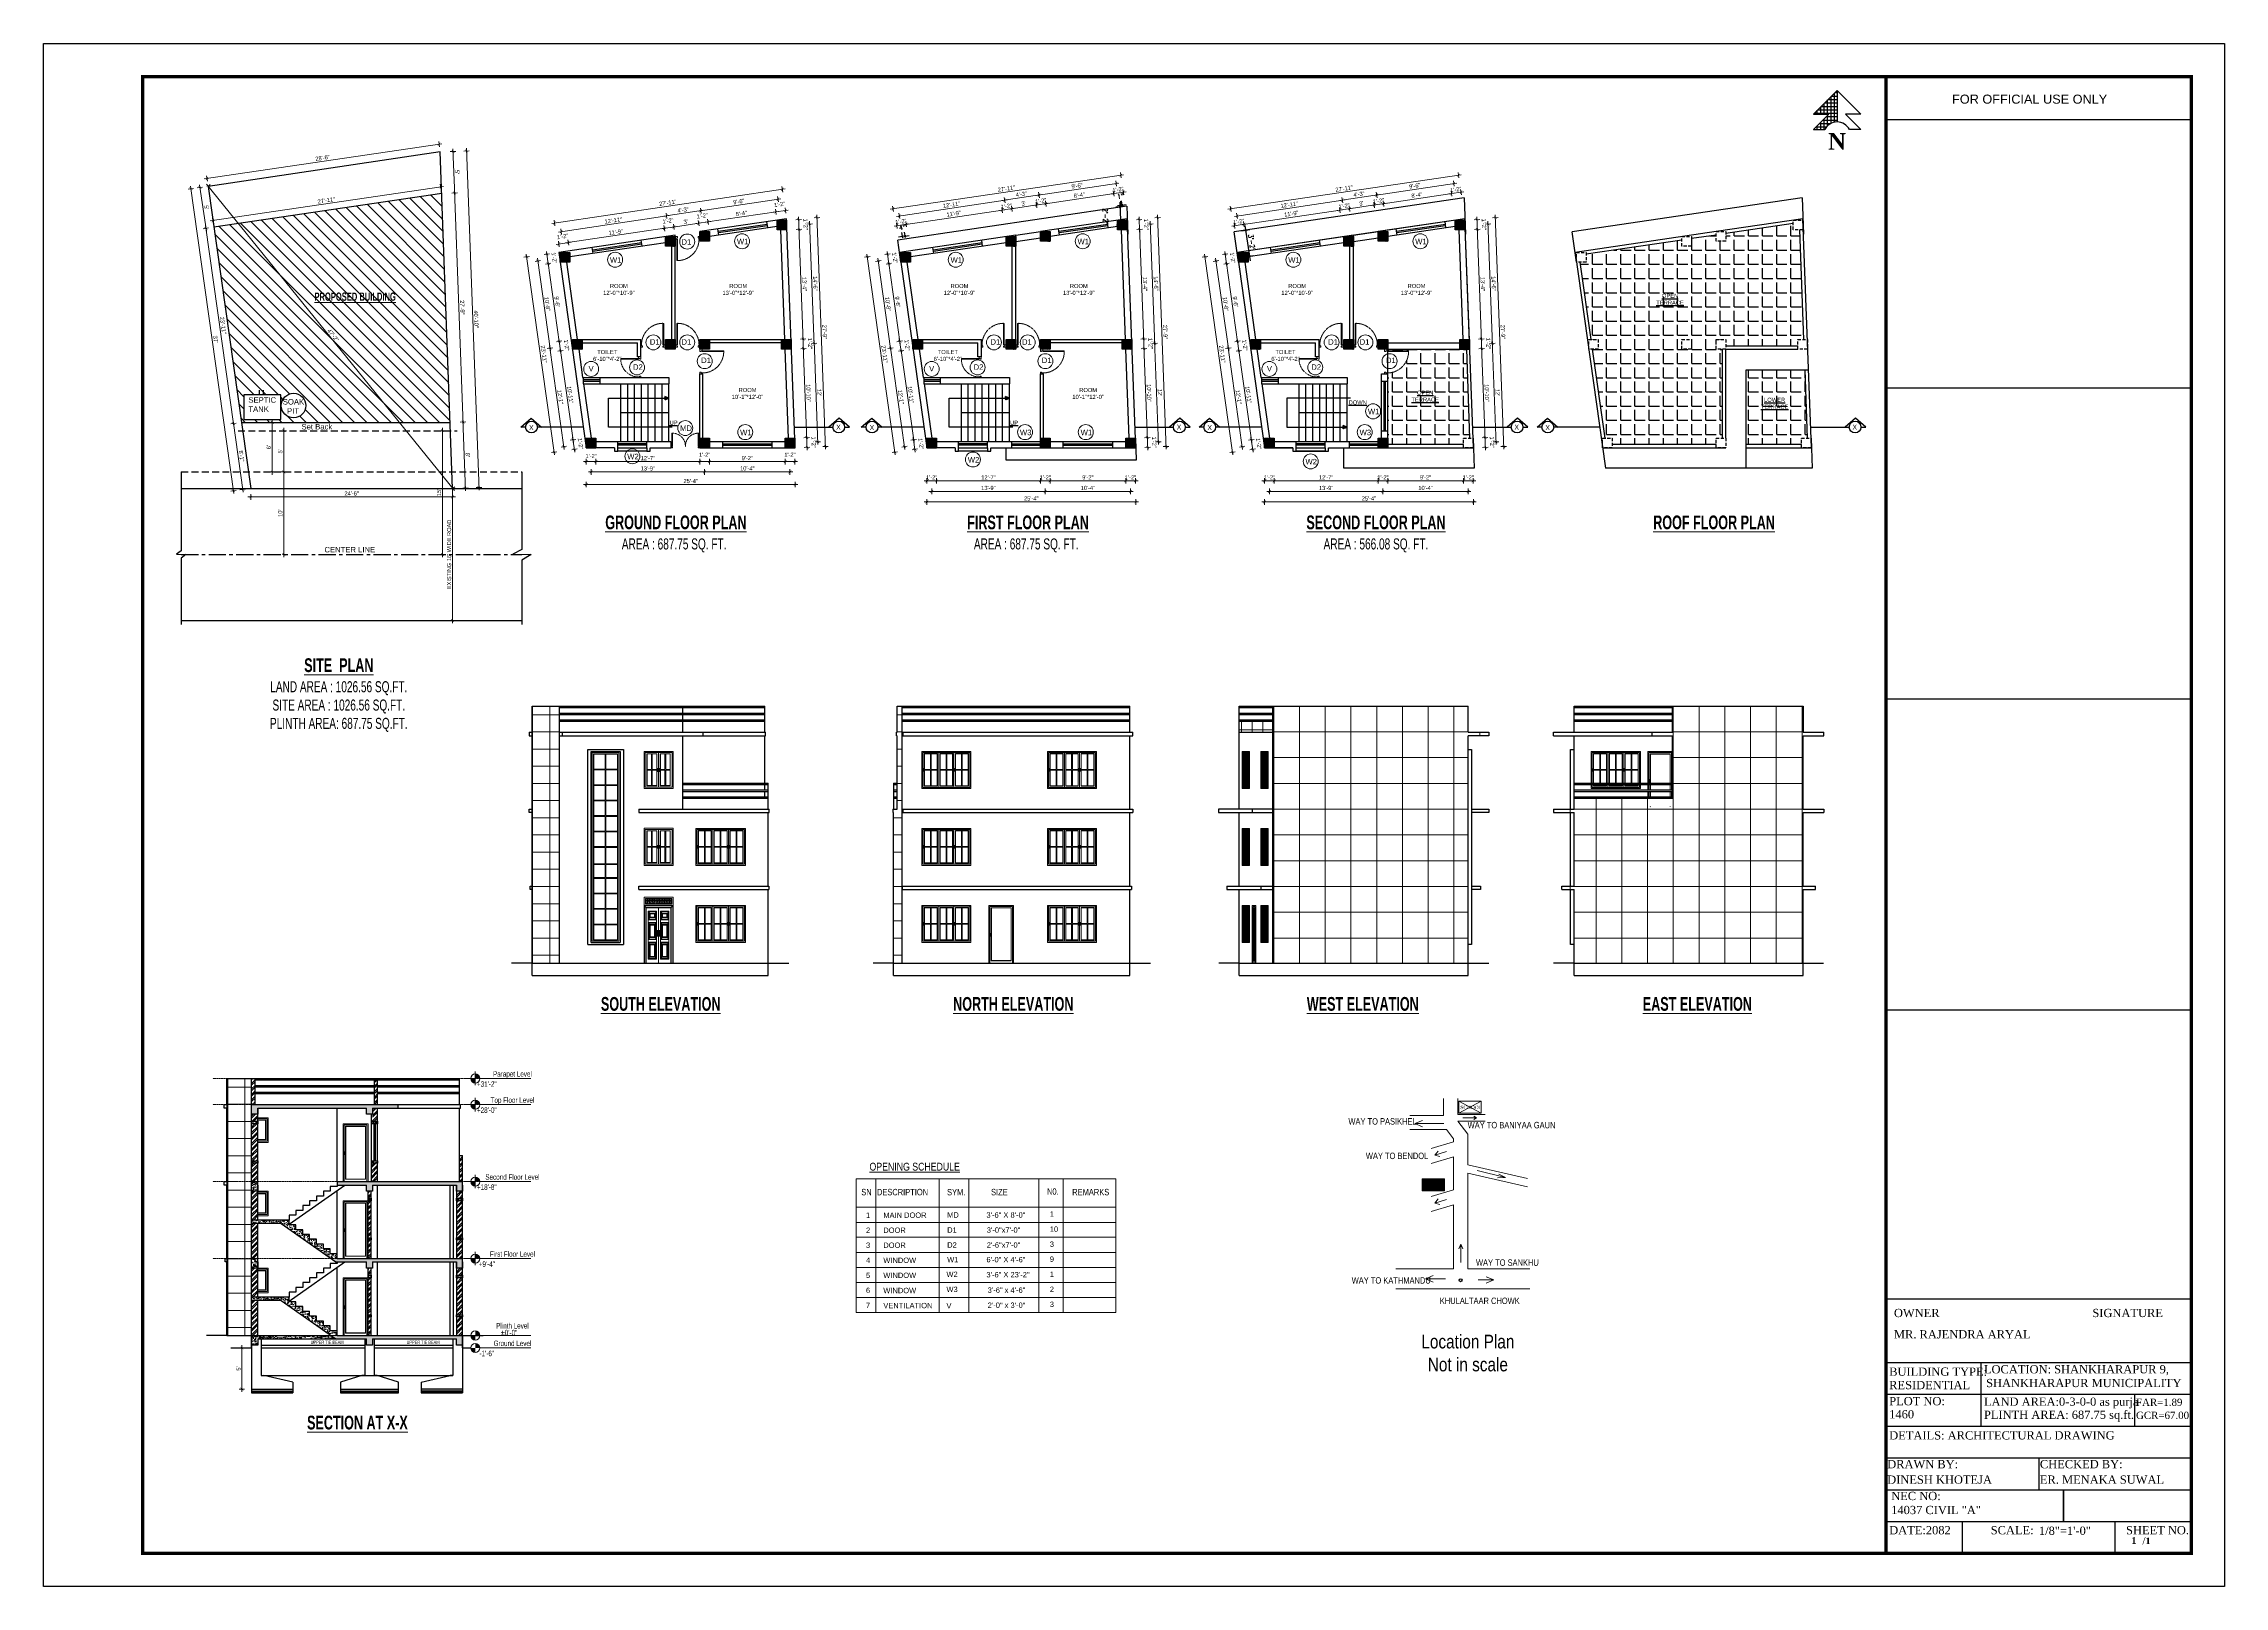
# Model space of a CAD drawing. Header units: inches. Extents: x -5000150 to -4987035, y -3262799 to -3252882.
# Drawn here: x -5000150 to -4996975, y -3262045 to -3259800 of the extents above; entities that cross this region are included whole.
import ezdxf

# ---------------------------------------------------------------- set-up
doc = ezdxf.new("R2010")
doc.units = ezdxf.units.IN
doc.header["$LTSCALE"] = 2
doc.header["$MEASUREMENT"] = 0
doc.header["$PDMODE"] = 34
for name, pattern in [('ACAD_ISO02W100', [15, 12, -3]), ('CENTER', [2, 1.25, -0.25, 0.25, -0.25]), ('HIDDEN', [0.375, 0.25, -0.125])]:
    doc.linetypes.add(name, pattern=pattern)
doc.layers.get('0').update_dxf_attribs({"linetype": 'CONTINUOUS'})
doc.layers.get('DEFPOINTS').update_dxf_attribs({"color": 141, "linetype": 'CONTINUOUS'})
for name, color, linetype, lineweight in [('1', 7, 'CONTINUOUS', 13), ('A-WALL', 5, 'CONTINUOUS', 35), ('annotate', 7, 'CONTINUOUS', 9), ('Annotate-Bold.w', 187, 'CONTINUOUS', 18), ('Annotate-Lite.w', 177, 'CONTINUOUS', 9), ('DIM 1-100', 4, 'CONTINUOUS', 13), ('Door-Window', 47, 'CONTINUOUS', 15), ('Door-Window.w', 4, 'CONTINUOUS', 15), ('F-FURNITURE', 30, 'CONTINUOUS', 13), ('HACTH', 253, 'CONTINUOUS', 5), ('HATCH', 60, 'ACAD_ISO02W100', 13), ('TEXT', 181, 'CONTINUOUS', 25), ('Text 0.200', 122, 'CONTINUOUS', 20), ('Text-100.w', 254, 'CONTINUOUS', 9), ('TEXTLAYER', 7, 'CONTINUOUS', 18), ('Toilet', 7, 'CONTINUOUS', 25), ('window', 4, 'CONTINUOUS', 13)]:
    doc.layers.add(name, color=color, linetype=linetype, lineweight=lineweight)
for name, color, linetype in [('A-Hatch', 7, 'CONTINUOUS'), ('furniture', 31, 'CONTINUOUS'), ('WAll', 20, 'CONTINUOUS')]:
    doc.layers.add(name, color=color, linetype=linetype)
doc.styles.add('ARAIL', font='ARIALN.TTF')
doc.styles.add('Arial', font='arial.ttf', dxfattribs={"width": 0.8, "height": 12})
doc.styles.add('arial.', font='arial.ttf')
doc.styles.add('DIM', font='arial.ttf', dxfattribs={"width": 0.8})
doc.styles.add('gaurav', font='arial.ttf')
doc.styles.add('ordinary', font='times.ttf')
doc.styles.add('ROMANS', font='Romans.shx', dxfattribs={"width": 0.8})
doc.styles.get("Standard").update_dxf_attribs({"font": 'ARIALN.TTF'})
doc.styles.add('times new roman', font='times.ttf', dxfattribs={"height": 7})
doc.styles.add('titles', font='arial.ttf')
doc.dimstyles.new('1 by 96', dxfattribs={"dimtxt": 6, "dimasz": 4, "dimexe": 4, "dimexo": 4, "dimgap": 2, "dimtad": 1, "dimdec": 0, "dimzin": 0, "dimdsep": 46, "dimlunit": 4, "dimtxsty": 'Standard', "dimblk": 'ARCHTICK', "dimcen": 0, "dimdle": 4, "dimadec": 0, "dimazin": 0, "dimtfac": 1, "dimtdec": 0, "dimtix": 1, "dimtofl": 0, "dimtmove": 1, "dimatfit": 3, "dimldrblk": 'ARCHTICK', "dimfxl": 4, "dimfxlon": 1, "dimtolj": 1, "dimtzin": 0, "dimlwd": -1, "dimlwe": -1, "dimarcsym": 0})
doc.dimstyles.new('8 SCALE', dxfattribs={"dimscale": 0, "dimtxt": 7, "dimasz": 6, "dimexe": 6, "dimexo": 2, "dimgap": 2, "dimtad": 1, "dimdec": 0, "dimzin": 0, "dimdsep": 46, "dimlunit": 4, "dimtxsty": 'ROMANS', "dimblk": 'DOTSMALL', "dimcen": 0, "dimdle": 7, "dimclrd": 8, "dimclre": 8, "dimclrt": 3, "dimadec": 0, "dimazin": 0, "dimtfac": 1, "dimtdec": 0, "dimtofl": 0, "dimtmove": 2, "dimatfit": 3, "dimfxl": 6, "dimfxlon": 1, "dimtolj": 1, "dimtzin": 0, "dimarcsym": 0})
pattern_1 = [(0, (9937.63, 2135.266), (0, 20.625), [15, -5.625]), (90, (9937.63, 2135.266), (-20.625, 1e-15), [15, -5.625])]
pattern_2 = [(50, (2368.269, 1456.77), (7.172601826, -0.62752135), [0.75, -8.25]), (355, (2368.269, 1456.77), (-1.387513336, 7.521921337), [0.6, -6.6]), (100.45144446, (2368.8665, 1456.718), (5.785088467, 6.89439991), [0.63740192, -7.01142112]), (46.1842, (2368.269, 1458.77), (10.672413307, -1.655192808), [1.125, -12.375]), (96.63563549, (2369.158, 1458.632), (9.346619457, 9.741186008), [0.95610342, -10.5171376]), (351.184164, (2368.269, 1458.77), (9.34661945, 9.741186003), [0.9, -9.90000001]), (21, (2369.269, 1458.27), (5.969070521, -4.0261889067), [0.75, -8.25]), (326, (2369.269, 1458.27), (2.433153319, 7.2515004505), [0.6, -6.6]), (71.45144474, (2369.766, 1457.9346), (8.402223767, 3.225311528), [0.6374019, -7.01142112]), (37.5, (2368.2688, 1456.77), (0.1215985532, 3.3289385383), [0, -6.52, 0, -6.7, 0, -6.625]), (7.5, (2368.2688, 1456.77), (2.6306953744, 3.9441171188), [0, -3.82, 0, -6.37, 0, -2.525]), (327.5, (2366.0388, 1456.77), (5.3382243617, -0.2255487173), [0, -2.5, 0, -7.8, 0, -10.35]), (317.5, (2365.0388, 1456.77), (5.8318616934, 1.0010498233), [0, -3.25, 0, -5.18, 0, -7.35])]
pattern_3 = [(90, (2368.27, 1456.77), (-25, 0), []), (180, (2368.27, 1456.77), (-4e-15, -25), [])]
pattern_4 = [(45, (2368.269, 1456.77), (-3.977475644, 3.977475644), []), (45, (2370.9204, 1456.77), (-3.977475644, 3.977475644), [])]

# ---------------------------------------------------------------- blocks, each defined once
blk = doc.blocks.new('SDEGH')
at = {"layer": 'TEXT'}
h = blk.add_hatch(dxfattribs=at)
h.set_pattern_fill('NET', color=256, scale=40, style=0)
h.set_pattern_definition([(0, (43922.391, -13181.093), (0, 5), []), (90, (43922.391, -13181.093), (-5, 3e-16), [])])
h.paths.add_polyline_path([(52300.8, -9226.1), (52266.3, -9260.6), (52288.8, -9260.6), (52266.3, -9283.1), (52282.8, -9283.1, -0.284572), (52300.8, -9272)])
blk.add_line((52300.8, -9226.1), (52300.8, -9272), dxfattribs=at)
at = {"layer": 'WAll'}
for p, q in [((52266.3, -9260.6), (52300.8, -9226.1)), ((52335.4, -9260.6), (52300.8, -9226.1)), ((52266.3, -9260.6), (52288.8, -9260.6)), ((52266.3, -9283.1), (52288.8, -9260.6)), ((52335.4, -9260.6), (52312.9, -9260.6)), ((52335.4, -9283.1), (52312.9, -9260.6)), ((52266.3, -9283.1), (52282.8, -9283.1)), ((52335.4, -9283.1), (52318.8, -9283.1))]:
    blk.add_line(p, q, dxfattribs=at)
blk.add_arc((52300.8, -9292), 20.1, 26.4605, 153.5395, dxfattribs=at)
at = {"layer": 'DEFPOINTS', "insert": (52287.7, -9288.2), "char_height": 24, "width": 23.16, "attachment_point": 1}
blk.add_mtext('{\\fTimes New Roman|b1|i0|c0|p18;N}', dxfattribs=at)
blk = doc.blocks.new('3-0')
at = {"ltscale": 3}
for p, q in [((11063, 10097.7), (11066, 10099.9)), ((11065.3, 10097.8), (11066.7, 10098.9)), ((11066, 10099.9), (11066.7, 10098.9)), ((11063, 10097.7), (11064.5, 10095.7)), ((11066, 10096.8), (11064.5, 10095.7)), ((11066, 10096.8), (11065.3, 10097.8)), ((11084, 10073), (11082.6, 10071.9)), ((11082.6, 10071.9), (11084.8, 10069)), ((11084, 10073), (11084.8, 10072)), ((11084.8, 10072), (11086.2, 10073.2)), ((11084.8, 10069), (11087.7, 10071.2)), ((11085.5, 10074.1), (11110.3, 10093)), ((11086.2, 10073.2), (11085.5, 10074.1)), ((11086.2, 10073.2), (11111, 10092)), ((11087.7, 10071.2), (11086.2, 10073.2)), ((11111, 10092), (11110.3, 10093))]:
    blk.add_line(p, q, dxfattribs=at)
at = {"layer": 'Door-Window.w', "color": 9, "linetype": 'HIDDEN', "lineweight": 18}
blk.add_arc((11085.5, 10074.1), 31.2, 37.1906, 127.1465, dxfattribs=at)
blk = doc.blocks.new('FDFDRE')
at = {"ltscale": 3}
for p, q in [((165701.1, -58637.8), (165701.1, -58641.5)), ((165704.8, -58637.8), (165701.1, -58637.8)), ((165701.1, -58641.5), (165703.6, -58641.5)), ((165703.6, -58641.5), (165703.5, -58672.6)), ((165704.8, -58639.7), (165703.6, -58639.7)), ((165703.6, -58639.7), (165703.6, -58641.5)), ((165703.6, -58641.5), (165704.8, -58641.5)), ((165704.8, -58639.7), (165704.8, -58637.8)), ((165704.8, -58641.5), (165704.8, -58672.7)), ((165767, -58639.7), (165767, -58637.8)), ((165767, -58637.8), (165770.6, -58637.8)), ((165767, -58639.7), (165768.2, -58639.7)), ((165767, -58641.5), (165767, -58672.7)), ((165768.2, -58641.5), (165767, -58641.5)), ((165768.2, -58639.7), (165768.2, -58641.5)), ((165770.7, -58641.5), (165768.2, -58641.5)), ((165768.2, -58641.5), (165768.2, -58672.6)), ((165770.6, -58637.8), (165770.7, -58641.5)), ((165703.5, -58672.6), (165704.8, -58672.7)), ((165768.2, -58672.6), (165767, -58672.7))]:
    blk.add_line(p, q, dxfattribs=at)
at = {"layer": 'Door-Window.w', "color": 9, "linetype": 'HIDDEN', "lineweight": 18}
for centre, start, end in [((165704.8, -58641.5), 269.9618, 3.3835), ((165767, -58641.5), 176.6165, 270.0382)]:
    blk.add_arc(centre, 31.2, start, end, dxfattribs=at)
blk = doc.blocks.new('_ArchTick')
at = {"color": 0, "linetype": 'ByBlock', "const_width": 0.15}
blk.add_lwpolyline([(-0.5, -0.5), (0.5, 0.5)], dxfattribs=at)
blk = doc.blocks.new('*D335')
at = {"layer": 'DEFPOINTS', "color": 0, "ltscale": 0.5, "transparency": 16777216}
for p in [(-4999359.7, -3260387.8), (-4999345.7, -3260387.8), (-4999345.7, -3260408.1)]:
    blk.add_point(p, dxfattribs=at)
at = {"layer": 'DIM 1-100', "color": 0, "ltscale": 0.5, "transparency": 16777216}
for p, q in [((-4999363.7, -3260408.1), (-4999341.7, -3260408.1)), ((-4999359.7, -3260404.1), (-4999359.7, -3260412.1)), ((-4999345.7, -3260404.1), (-4999345.7, -3260412.1))]:
    blk.add_line(p, q, dxfattribs=at)
at = {"layer": 'DIM 1-100', "color": 0, "ltscale": 0.5, "transparency": 16777216, "xscale": 4, "yscale": 4, "zscale": 4, "rotation": 180}
blk.add_blockref('_ArchTick', (-4999359.7, -3260408.1), dxfattribs=at)
at = {"layer": 'DIM 1-100', "color": 0, "ltscale": 0.5, "transparency": 16777216, "xscale": 4, "yscale": 4, "zscale": 4}
blk.add_blockref('_ArchTick', (-4999345.7, -3260408.1), dxfattribs=at)
at = {"layer": 'DIM 1-100', "color": 0, "ltscale": 0.5, "transparency": 16777216, "insert": (-4999352.7, -3260400), "char_height": 6, "attachment_point": 5}
blk.add_mtext('\\A1;1\'-2"', dxfattribs=at)
blk = doc.blocks.new('*D336')
at = {"layer": 'DEFPOINTS', "color": 0, "ltscale": 0.5, "transparency": 16777216}
for p in [(-4999345.7, -3260387.8), (-4999194.4, -3260387.8), (-4999194.4, -3260408.1)]:
    blk.add_point(p, dxfattribs=at)
at = {"layer": 'DIM 1-100', "color": 0, "ltscale": 0.5, "transparency": 16777216}
for p, q in [((-4999349.7, -3260408.1), (-4999190.4, -3260408.1)), ((-4999345.7, -3260404.1), (-4999345.7, -3260412.1)), ((-4999194.4, -3260404.1), (-4999194.4, -3260412.1))]:
    blk.add_line(p, q, dxfattribs=at)
at = {"layer": 'DIM 1-100', "color": 0, "ltscale": 0.5, "transparency": 16777216, "xscale": 4, "yscale": 4, "zscale": 4, "rotation": 180}
blk.add_blockref('_ArchTick', (-4999345.7, -3260408.1), dxfattribs=at)
at = {"layer": 'DIM 1-100', "color": 0, "ltscale": 0.5, "transparency": 16777216, "xscale": 4, "yscale": 4, "zscale": 4}
blk.add_blockref('_ArchTick', (-4999194.4, -3260408.1), dxfattribs=at)
at = {"layer": 'DIM 1-100', "color": 0, "ltscale": 0.5, "transparency": 16777216, "insert": (-4999270.1, -3260403.1), "char_height": 6, "attachment_point": 5}
blk.add_mtext('\\A1;12\'-7"', dxfattribs=at)
blk = doc.blocks.new('*D337')
at = {"layer": 'DEFPOINTS', "color": 0, "ltscale": 0.5, "transparency": 16777216}
for p in [(-4999194.4, -3260387.8), (-4999180.4, -3260387.8), (-4999180.4, -3260408.1)]:
    blk.add_point(p, dxfattribs=at)
at = {"layer": 'DIM 1-100', "color": 0, "ltscale": 0.5, "transparency": 16777216}
for p, q in [((-4999198.4, -3260408.1), (-4999176.4, -3260408.1)), ((-4999194.4, -3260404.1), (-4999194.4, -3260412.1)), ((-4999180.4, -3260404.1), (-4999180.4, -3260412.1))]:
    blk.add_line(p, q, dxfattribs=at)
at = {"layer": 'DIM 1-100', "color": 0, "ltscale": 0.5, "transparency": 16777216, "xscale": 4, "yscale": 4, "zscale": 4, "rotation": 180}
blk.add_blockref('_ArchTick', (-4999194.4, -3260408.1), dxfattribs=at)
at = {"layer": 'DIM 1-100', "color": 0, "ltscale": 0.5, "transparency": 16777216, "xscale": 4, "yscale": 4, "zscale": 4}
blk.add_blockref('_ArchTick', (-4999180.4, -3260408.1), dxfattribs=at)
at = {"layer": 'DIM 1-100', "color": 0, "ltscale": 0.5, "transparency": 16777216, "insert": (-4999187.4, -3260398), "char_height": 6, "attachment_point": 5}
blk.add_mtext('\\A1;1\'-2"', dxfattribs=at)
blk = doc.blocks.new('*D338')
at = {"layer": 'DEFPOINTS', "color": 0, "ltscale": 0.5, "transparency": 16777216}
for p in [(-4999180.4, -3260387.8), (-4999070.2, -3260387.8), (-4999070.2, -3260408.1)]:
    blk.add_point(p, dxfattribs=at)
at = {"layer": 'DIM 1-100', "color": 0, "ltscale": 0.5, "transparency": 16777216}
for p, q in [((-4999184.4, -3260408.1), (-4999066.2, -3260408.1)), ((-4999180.4, -3260404.1), (-4999180.4, -3260412.1)), ((-4999070.2, -3260404.1), (-4999070.2, -3260412.1))]:
    blk.add_line(p, q, dxfattribs=at)
at = {"layer": 'DIM 1-100', "color": 0, "ltscale": 0.5, "transparency": 16777216, "xscale": 4, "yscale": 4, "zscale": 4, "rotation": 180}
blk.add_blockref('_ArchTick', (-4999180.4, -3260408.1), dxfattribs=at)
at = {"layer": 'DIM 1-100', "color": 0, "ltscale": 0.5, "transparency": 16777216, "xscale": 4, "yscale": 4, "zscale": 4}
blk.add_blockref('_ArchTick', (-4999070.2, -3260408.1), dxfattribs=at)
at = {"layer": 'DIM 1-100', "color": 0, "ltscale": 0.5, "transparency": 16777216, "insert": (-4999125.3, -3260403), "char_height": 6, "attachment_point": 5}
blk.add_mtext('\\A1;9\'-2"', dxfattribs=at)
blk = doc.blocks.new('*D329')
at = {"layer": 'DEFPOINTS', "color": 0, "ltscale": 0.5, "transparency": 16777216}
for p in [(-4999070.2, -3260387.8), (-4999056.2, -3260387.8), (-4999056.2, -3260408.1)]:
    blk.add_point(p, dxfattribs=at)
at = {"layer": 'DIM 1-100', "color": 0, "ltscale": 0.5, "transparency": 16777216}
for p, q in [((-4999074.2, -3260408.1), (-4999052.2, -3260408.1)), ((-4999070.2, -3260404.1), (-4999070.2, -3260412.1)), ((-4999056.2, -3260404.1), (-4999056.2, -3260412.1))]:
    blk.add_line(p, q, dxfattribs=at)
at = {"layer": 'DIM 1-100', "color": 0, "ltscale": 0.5, "transparency": 16777216, "xscale": 4, "yscale": 4, "zscale": 4, "rotation": 180}
blk.add_blockref('_ArchTick', (-4999070.2, -3260408.1), dxfattribs=at)
at = {"layer": 'DIM 1-100', "color": 0, "ltscale": 0.5, "transparency": 16777216, "xscale": 4, "yscale": 4, "zscale": 4}
blk.add_blockref('_ArchTick', (-4999056.2, -3260408.1), dxfattribs=at)
at = {"layer": 'DIM 1-100', "color": 0, "ltscale": 0.5, "transparency": 16777216, "insert": (-4999063.2, -3260398), "char_height": 6, "attachment_point": 5}
blk.add_mtext('\\A1;1\'-2"', dxfattribs=at)
blk = doc.blocks.new('*D330')
at = {"layer": 'DEFPOINTS', "color": 0, "ltscale": 0.5, "transparency": 16777216}
for p in [(-4999415.2, -3260120), (-4999397.8, -3260117.6), (-4999379.9, -3260230.3)]:
    blk.add_point(p, dxfattribs=at)
at = {"layer": 'DIM 1-100', "color": 0, "ltscale": 0.5, "transparency": 16777216}
for p, q in [((-4999411.2, -3260119.5), (-4999419.1, -3260120.6)), ((-4999398.7, -3260237), (-4999415.7, -3260116.1)), ((-4999395.3, -3260232.5), (-4999403.2, -3260233.6))]:
    blk.add_line(p, q, dxfattribs=at)
at = {"layer": 'DIM 1-100', "color": 0, "ltscale": 0.5, "transparency": 16777216, "xscale": 4, "yscale": 4, "zscale": 4}
for p, rotation in [((-4999415.2, -3260120), 98.01894551890366), ((-4999399.2, -3260233), 278.0189455189036)]:
    blk.add_blockref('_ArchTick', p, dxfattribs=dict(at, rotation=rotation))
at = {"layer": 'DIM 1-100', "color": 0, "ltscale": 0.5, "transparency": 16777216, "insert": (-4999402.2, -3260175.8), "char_height": 6, "attachment_point": 5, "rotation": 278.0189}
blk.add_mtext('\\A1;9\'-6"', dxfattribs=at)
blk = doc.blocks.new('*D331')
at = {"layer": 'DEFPOINTS', "color": 0, "ltscale": 0.5, "transparency": 16777216}
for p in [(-4999417.1, -3260106.3), (-4999397.8, -3260103.6), (-4999397.8, -3260117.6)]:
    blk.add_point(p, dxfattribs=at)
at = {"layer": 'DIM 1-100', "color": 0, "ltscale": 0.5, "transparency": 16777216}
for p, q in [((-4999413.1, -3260105.7), (-4999421, -3260106.8)), ((-4999414.6, -3260124), (-4999417.6, -3260102.3)), ((-4999411.2, -3260119.5), (-4999419.1, -3260120.6))]:
    blk.add_line(p, q, dxfattribs=at)
at = {"layer": 'DIM 1-100', "color": 0, "ltscale": 0.5, "transparency": 16777216, "xscale": 4, "yscale": 4, "zscale": 4}
for p, rotation in [((-4999417.1, -3260106.3), 98.01894551890366), ((-4999415.2, -3260120), 278.0189455189036)]:
    blk.add_blockref('_ArchTick', p, dxfattribs=dict(at, rotation=rotation))
at = {"layer": 'DIM 1-100', "color": 0, "ltscale": 0.5, "transparency": 16777216, "insert": (-4999406.2, -3260111.7), "char_height": 6, "attachment_point": 5, "rotation": 278.0189}
blk.add_mtext('\\A1;1\'-2"', dxfattribs=at)
blk = doc.blocks.new('*D332')
at = {"layer": 'DEFPOINTS', "color": 0, "ltscale": 0.5, "transparency": 16777216}
for p in [(-4999379.9, -3260230.3), (-4999397.3, -3260246.8), (-4999379.9, -3260244.3)]:
    blk.add_point(p, dxfattribs=at)
at = {"layer": 'DIM 1-100', "color": 0, "ltscale": 0.5, "transparency": 16777216}
for p, q in [((-4999395.3, -3260232.5), (-4999403.2, -3260233.6)), ((-4999399.8, -3260229.1), (-4999396.7, -3260250.7)), ((-4999393.3, -3260246.2), (-4999401.3, -3260247.3))]:
    blk.add_line(p, q, dxfattribs=at)
at = {"layer": 'DIM 1-100', "color": 0, "ltscale": 0.5, "transparency": 16777216, "xscale": 4, "yscale": 4, "zscale": 4}
for p, rotation in [((-4999399.2, -3260233), 98.01894551890366), ((-4999397.3, -3260246.8), 278.0189455189036)]:
    blk.add_blockref('_ArchTick', p, dxfattribs=dict(at, rotation=rotation))
at = {"layer": 'DIM 1-100', "color": 0, "ltscale": 0.5, "transparency": 16777216, "insert": (-4999388.3, -3260238.5), "char_height": 6, "attachment_point": 5, "rotation": 278.0189}
blk.add_mtext('\\A1;1\'-2"', dxfattribs=at)
blk = doc.blocks.new('*D333')
at = {"layer": 'DEFPOINTS', "color": 0, "ltscale": 0.5, "transparency": 16777216}
for p in [(-4999379.9, -3260244.3), (-4999379, -3260376.5), (-4999359.7, -3260373.8)]:
    blk.add_point(p, dxfattribs=at)
at = {"layer": 'DIM 1-100', "color": 0, "ltscale": 0.5, "transparency": 16777216}
for p, q in [((-4999393.3, -3260246.2), (-4999401.3, -3260247.3)), ((-4999397.9, -3260242.8), (-4999378.5, -3260380.5)), ((-4999375.1, -3260376), (-4999383, -3260377.1))]:
    blk.add_line(p, q, dxfattribs=at)
at = {"layer": 'DIM 1-100', "color": 0, "ltscale": 0.5, "transparency": 16777216, "xscale": 4, "yscale": 4, "zscale": 4}
for p, rotation in [((-4999397.3, -3260246.8), 98.01894551890366), ((-4999379, -3260376.5), 278.0189455189036)]:
    blk.add_blockref('_ArchTick', p, dxfattribs=dict(at, rotation=rotation))
at = {"layer": 'DIM 1-100', "color": 0, "ltscale": 0.5, "transparency": 16777216, "insert": (-4999383.1, -3260310.9), "char_height": 6, "attachment_point": 5, "rotation": 278.0189}
blk.add_mtext('\\A1;10\'-11"', dxfattribs=at)
blk = doc.blocks.new('*D334')
at = {"layer": 'DEFPOINTS', "color": 0, "ltscale": 0.5, "transparency": 16777216}
for p in [(-4999377.1, -3260390.3), (-4999359.7, -3260373.8), (-4999359.7, -3260387.8)]:
    blk.add_point(p, dxfattribs=at)
at = {"layer": 'DIM 1-100', "color": 0, "ltscale": 0.5, "transparency": 16777216}
for p, q in [((-4999375.1, -3260376), (-4999383, -3260377.1)), ((-4999373.1, -3260389.7), (-4999381, -3260390.8)), ((-4999379.6, -3260372.6), (-4999376.5, -3260394.2))]:
    blk.add_line(p, q, dxfattribs=at)
at = {"layer": 'DIM 1-100', "color": 0, "ltscale": 0.5, "transparency": 16777216, "xscale": 4, "yscale": 4, "zscale": 4}
for p, rotation in [((-4999379, -3260376.5), 98.01894551890366), ((-4999377.1, -3260390.3), 278.0189455189036)]:
    blk.add_blockref('_ArchTick', p, dxfattribs=dict(at, rotation=rotation))
at = {"layer": 'DIM 1-100', "color": 0, "ltscale": 0.5, "transparency": 16777216, "insert": (-4999368.1, -3260382), "char_height": 6, "attachment_point": 5, "rotation": 278.0189}
blk.add_mtext('\\A1;1\'-2"', dxfattribs=at)
blk = doc.blocks.new('*D339')
at = {"layer": 'DEFPOINTS', "color": 0, "ltscale": 0.5, "transparency": 16777216}
for p in [(-4999412.5, -3260242.9), (-4999372.9, -3260237.3), (-4999352.7, -3260380.8)]:
    blk.add_point(p, dxfattribs=at)
at = {"layer": 'DIM 1-100', "color": 0, "ltscale": 0.5, "transparency": 16777216}
for p, q in [((-4999408.6, -3260242.3), (-4999416.5, -3260243.4)), ((-4999391.8, -3260390.3), (-4999413.1, -3260238.9)), ((-4999388.3, -3260385.8), (-4999396.3, -3260386.9))]:
    blk.add_line(p, q, dxfattribs=at)
at = {"layer": 'DIM 1-100', "color": 0, "ltscale": 0.5, "transparency": 16777216, "xscale": 4, "yscale": 4, "zscale": 4}
for p, rotation in [((-4999412.5, -3260242.9), 98.01894551876403), ((-4999392.3, -3260386.4), 278.018945518764)]:
    blk.add_blockref('_ArchTick', p, dxfattribs=dict(at, rotation=rotation))
at = {"layer": 'DIM 1-100', "color": 0, "ltscale": 0.5, "transparency": 16777216, "insert": (-4999397.5, -3260313.9), "char_height": 6, "attachment_point": 5, "rotation": 278.0189}
blk.add_mtext('\\A1;12\'-1"', dxfattribs=at)
blk = doc.blocks.new('*D340')
at = {"layer": 'DEFPOINTS', "color": 0, "ltscale": 0.5, "transparency": 16777216}
for p in [(-4999430.4, -3260116.1), (-4999390.8, -3260110.6), (-4999372.9, -3260237.3)]:
    blk.add_point(p, dxfattribs=at)
at = {"layer": 'DIM 1-100', "color": 0, "ltscale": 0.5, "transparency": 16777216}
for p, q in [((-4999426.4, -3260115.6), (-4999434.3, -3260116.7)), ((-4999412, -3260246.8), (-4999430.9, -3260112.2)), ((-4999408.6, -3260242.3), (-4999416.5, -3260243.4))]:
    blk.add_line(p, q, dxfattribs=at)
at = {"layer": 'DIM 1-100', "color": 0, "ltscale": 0.5, "transparency": 16777216, "xscale": 4, "yscale": 4, "zscale": 4}
for p, rotation in [((-4999430.4, -3260116.1), 98.01894551879843), ((-4999412.5, -3260242.9), 278.0189455187984)]:
    blk.add_blockref('_ArchTick', p, dxfattribs=dict(at, rotation=rotation))
at = {"layer": 'DIM 1-100', "color": 0, "ltscale": 0.5, "transparency": 16777216, "insert": (-4999416.4, -3260178.8), "char_height": 6, "attachment_point": 5, "rotation": 278.0189}
blk.add_mtext('\\A1;10\'-8"', dxfattribs=at)
blk = doc.blocks.new('*D341')
at = {"layer": 'DEFPOINTS', "color": 0, "ltscale": 0.5, "transparency": 16777216}
for p in [(-4999399.7, -3260103.6), (-4999406.4, -3260394.4), (-4999359.7, -3260387.8)]:
    blk.add_point(p, dxfattribs=at)
at = {"layer": 'DIM 1-100', "color": 0, "ltscale": 0.5, "transparency": 16777216}
for p, q in [((-4999442.4, -3260109.6), (-4999450.4, -3260110.7)), ((-4999447, -3260106.2), (-4999405.8, -3260398.3)), ((-4999402.4, -3260393.8), (-4999410.3, -3260394.9))]:
    blk.add_line(p, q, dxfattribs=at)
at = {"layer": 'DIM 1-100', "color": 0, "ltscale": 0.5, "transparency": 16777216, "xscale": 4, "yscale": 4, "zscale": 4}
for p, rotation in [((-4999446.4, -3260110.1), 98.01894551889016), ((-4999406.4, -3260394.4), 278.0189455188902)]:
    blk.add_blockref('_ArchTick', p, dxfattribs=dict(at, rotation=rotation))
at = {"layer": 'DIM 1-100', "color": 0, "ltscale": 0.5, "transparency": 16777216, "insert": (-4999421.4, -3260251.6), "char_height": 6, "attachment_point": 5, "rotation": 278.0189}
blk.add_mtext('\\A1;23\'-11"', dxfattribs=at)
blk = doc.blocks.new('*D342')
at = {"layer": 'DEFPOINTS', "color": 0, "ltscale": 0.5, "transparency": 16777216}
for p in [(-4999352.7, -3260380.8), (-4999187.4, -3260380.8), (-4999187.4, -3260423.1)]:
    blk.add_point(p, dxfattribs=at)
at = {"layer": 'DIM 1-100', "color": 0, "ltscale": 0.5, "transparency": 16777216}
for p, q in [((-4999356.7, -3260423.1), (-4999183.4, -3260423.1)), ((-4999352.7, -3260419.1), (-4999352.7, -3260427.1)), ((-4999187.4, -3260419.1), (-4999187.4, -3260427.1))]:
    blk.add_line(p, q, dxfattribs=at)
at = {"layer": 'DIM 1-100', "color": 0, "ltscale": 0.5, "transparency": 16777216, "xscale": 4, "yscale": 4, "zscale": 4, "rotation": 180}
blk.add_blockref('_ArchTick', (-4999352.7, -3260423.1), dxfattribs=at)
at = {"layer": 'DIM 1-100', "color": 0, "ltscale": 0.5, "transparency": 16777216, "xscale": 4, "yscale": 4, "zscale": 4}
blk.add_blockref('_ArchTick', (-4999187.4, -3260423.1), dxfattribs=at)
at = {"layer": 'DIM 1-100', "color": 0, "ltscale": 0.5, "transparency": 16777216, "insert": (-4999270.1, -3260418), "char_height": 6, "attachment_point": 5}
blk.add_mtext('\\A1;13\'-9"', dxfattribs=at)
blk = doc.blocks.new('*D343')
at = {"layer": 'DEFPOINTS', "color": 0, "ltscale": 0.5, "transparency": 16777216}
for p in [(-4999187.4, -3260380.8), (-4999063.2, -3260380.8), (-4999063.2, -3260423.1)]:
    blk.add_point(p, dxfattribs=at)
at = {"layer": 'DIM 1-100', "color": 0, "ltscale": 0.5, "transparency": 16777216}
for p, q in [((-4999191.4, -3260423.1), (-4999059.2, -3260423.1)), ((-4999187.4, -3260419.1), (-4999187.4, -3260427.1)), ((-4999063.2, -3260419.1), (-4999063.2, -3260427.1))]:
    blk.add_line(p, q, dxfattribs=at)
at = {"layer": 'DIM 1-100', "color": 0, "ltscale": 0.5, "transparency": 16777216, "xscale": 4, "yscale": 4, "zscale": 4, "rotation": 180}
blk.add_blockref('_ArchTick', (-4999187.4, -3260423.1), dxfattribs=at)
at = {"layer": 'DIM 1-100', "color": 0, "ltscale": 0.5, "transparency": 16777216, "xscale": 4, "yscale": 4, "zscale": 4}
blk.add_blockref('_ArchTick', (-4999063.2, -3260423.1), dxfattribs=at)
at = {"layer": 'DIM 1-100', "color": 0, "ltscale": 0.5, "transparency": 16777216, "insert": (-4999125.3, -3260418), "char_height": 6, "attachment_point": 5}
blk.add_mtext('\\A1;10\'-4"', dxfattribs=at)
blk = doc.blocks.new('*D344')
at = {"layer": 'DEFPOINTS', "color": 0, "ltscale": 0.5, "transparency": 16777216}
for p in [(-4999359.7, -3260387.8), (-4999055.7, -3260387.8), (-4999055.7, -3260441.5)]:
    blk.add_point(p, dxfattribs=at)
at = {"layer": 'DIM 1-100', "color": 0, "ltscale": 0.5, "transparency": 16777216}
for p, q in [((-4999363.7, -3260441.5), (-4999051.7, -3260441.5)), ((-4999359.7, -3260437.5), (-4999359.7, -3260445.5)), ((-4999055.7, -3260437.5), (-4999055.7, -3260445.5))]:
    blk.add_line(p, q, dxfattribs=at)
at = {"layer": 'DIM 1-100', "color": 0, "ltscale": 0.5, "transparency": 16777216, "xscale": 4, "yscale": 4, "zscale": 4, "rotation": 180}
blk.add_blockref('_ArchTick', (-4999359.7, -3260441.5), dxfattribs=at)
at = {"layer": 'DIM 1-100', "color": 0, "ltscale": 0.5, "transparency": 16777216, "xscale": 4, "yscale": 4, "zscale": 4}
blk.add_blockref('_ArchTick', (-4999055.7, -3260441.5), dxfattribs=at)
at = {"layer": 'DIM 1-100', "color": 0, "ltscale": 0.5, "transparency": 16777216, "insert": (-4999207.7, -3260436.4), "char_height": 6, "attachment_point": 5}
blk.add_mtext('\\A1;25\'-4"', dxfattribs=at)
blk = doc.blocks.new('*D322')
at = {"layer": 'DEFPOINTS', "color": 0, "ltscale": 0.5, "transparency": 16777216}
for p in [(-4999056.2, -3260373.8), (-4999055.7, -3260387.8), (-4999038.9, -3260373.2)]:
    blk.add_point(p, dxfattribs=at)
at = {"layer": 'DIM 1-100', "color": 0, "ltscale": 0.5, "transparency": 16777216}
for p, q in [((-4999042.8, -3260373.3), (-4999034.9, -3260373)), ((-4999042.3, -3260387.3), (-4999034.3, -3260387)), ((-4999038.2, -3260391.2), (-4999039, -3260369.2))]:
    blk.add_line(p, q, dxfattribs=at)
at = {"layer": 'DIM 1-100', "color": 0, "ltscale": 0.5, "transparency": 16777216, "xscale": 4, "yscale": 4, "zscale": 4}
for p, rotation in [((-4999038.9, -3260373.2), 92.11435361987118), ((-4999038.3, -3260387.2), 272.1143536198712)]:
    blk.add_blockref('_ArchTick', p, dxfattribs=dict(at, rotation=rotation))
at = {"layer": 'DIM 1-100', "color": 0, "ltscale": 0.5, "transparency": 16777216, "insert": (-4999028.6, -3260379.8), "char_height": 6, "attachment_point": 5, "rotation": 272.1144}
blk.add_mtext('\\A1;1\'-2"', dxfattribs=at)
blk = doc.blocks.new('*D323')
at = {"layer": 'DEFPOINTS', "color": 0, "ltscale": 0.5, "transparency": 16777216}
for p in [(-4999061.5, -3260244.3), (-4999043.6, -3260243.6), (-4999056.2, -3260373.8)]:
    blk.add_point(p, dxfattribs=at)
at = {"layer": 'DIM 1-100', "color": 0, "ltscale": 0.5, "transparency": 16777216}
for p, q in [((-4999047.6, -3260243.8), (-4999039.6, -3260243.5)), ((-4999038.7, -3260377.2), (-4999043.8, -3260239.6)), ((-4999042.8, -3260373.3), (-4999034.9, -3260373))]:
    blk.add_line(p, q, dxfattribs=at)
at = {"layer": 'DIM 1-100', "color": 0, "ltscale": 0.5, "transparency": 16777216, "xscale": 4, "yscale": 4, "zscale": 4}
for p, rotation in [((-4999043.6, -3260243.6), 92.11435361990641), ((-4999038.9, -3260373.2), 272.1143536199064)]:
    blk.add_blockref('_ArchTick', p, dxfattribs=dict(at, rotation=rotation))
at = {"layer": 'DIM 1-100', "color": 0, "ltscale": 0.5, "transparency": 16777216, "insert": (-4999036.2, -3260308.2), "char_height": 6, "attachment_point": 5, "rotation": 272.1144}
blk.add_mtext('\\A1;10\'-10"', dxfattribs=at)
blk = doc.blocks.new('*D324')
at = {"layer": 'DEFPOINTS', "color": 0, "ltscale": 0.5, "transparency": 16777216}
for p in [(-4999061.5, -3260230.3), (-4999044.1, -3260229.7), (-4999061.5, -3260244.3)]:
    blk.add_point(p, dxfattribs=at)
at = {"layer": 'DIM 1-100', "color": 0, "ltscale": 0.5, "transparency": 16777216}
for p, q in [((-4999048.1, -3260229.8), (-4999040.2, -3260229.5)), ((-4999043.5, -3260247.6), (-4999044.3, -3260225.7)), ((-4999047.6, -3260243.8), (-4999039.6, -3260243.5))]:
    blk.add_line(p, q, dxfattribs=at)
at = {"layer": 'DIM 1-100', "color": 0, "ltscale": 0.5, "transparency": 16777216, "xscale": 4, "yscale": 4, "zscale": 4}
for p, rotation in [((-4999044.1, -3260229.7), 92.11435361990641), ((-4999043.6, -3260243.6), 272.1143536199064)]:
    blk.add_blockref('_ArchTick', p, dxfattribs=dict(at, rotation=rotation))
at = {"layer": 'DIM 1-100', "color": 0, "ltscale": 0.5, "transparency": 16777216, "insert": (-4999033.9, -3260236.3), "char_height": 6, "attachment_point": 5, "rotation": 272.1144}
blk.add_mtext('\\A1;1\'-2"', dxfattribs=at)
blk = doc.blocks.new('*D325')
at = {"layer": 'DEFPOINTS', "color": 0, "ltscale": 0.5, "transparency": 16777216}
for p in [(-4999068, -3260070.6), (-4999050, -3260070), (-4999061.5, -3260230.3)]:
    blk.add_point(p, dxfattribs=at)
at = {"layer": 'DIM 1-100', "color": 0, "ltscale": 0.5, "transparency": 16777216}
for p, q in [((-4999054, -3260070.1), (-4999046, -3260069.8)), ((-4999044, -3260233.7), (-4999050.2, -3260066)), ((-4999048.1, -3260229.8), (-4999040.2, -3260229.5))]:
    blk.add_line(p, q, dxfattribs=at)
at = {"layer": 'DIM 1-100', "color": 0, "ltscale": 0.5, "transparency": 16777216, "xscale": 4, "yscale": 4, "zscale": 4}
for p, rotation in [((-4999050, -3260070), 92.11435361990641), ((-4999044.1, -3260229.7), 272.1143536199064)]:
    blk.add_blockref('_ArchTick', p, dxfattribs=dict(at, rotation=rotation))
at = {"layer": 'DIM 1-100', "color": 0, "ltscale": 0.5, "transparency": 16777216, "insert": (-4999042, -3260149.6), "char_height": 6, "attachment_point": 5, "rotation": 272.1144}
blk.add_mtext('\\A1;13\'-4"', dxfattribs=at)
blk = doc.blocks.new('*D326')
at = {"layer": 'DEFPOINTS', "color": 0, "ltscale": 0.5, "transparency": 16777216}
for p in [(-4999068, -3260056.6), (-4999068, -3260070.6), (-4999050.6, -3260056)]:
    blk.add_point(p, dxfattribs=at)
at = {"layer": 'DIM 1-100', "color": 0, "ltscale": 0.5, "transparency": 16777216}
for p, q in [((-4999054.6, -3260056.1), (-4999046.6, -3260055.8)), ((-4999054, -3260070.1), (-4999046, -3260069.8)), ((-4999049.9, -3260074), (-4999050.7, -3260052))]:
    blk.add_line(p, q, dxfattribs=at)
at = {"layer": 'DIM 1-100', "color": 0, "ltscale": 0.5, "transparency": 16777216, "xscale": 4, "yscale": 4, "zscale": 4}
for p, rotation in [((-4999050.6, -3260056), 92.11435361990641), ((-4999050, -3260070), 272.1143536199064)]:
    blk.add_blockref('_ArchTick', p, dxfattribs=dict(at, rotation=rotation))
at = {"layer": 'DIM 1-100', "color": 0, "ltscale": 0.5, "transparency": 16777216, "insert": (-4999040.3, -3260062.6), "char_height": 6, "attachment_point": 5, "rotation": 272.1144}
blk.add_mtext('\\A1;1\'-2"', dxfattribs=at)
blk = doc.blocks.new('*D327')
at = {"layer": 'DEFPOINTS', "color": 0, "ltscale": 0.5, "transparency": 16777216}
for p in [(-4999028, -3260235.8), (-4999068.5, -3260237.3), (-4999063.2, -3260380.8)]:
    blk.add_point(p, dxfattribs=at)
at = {"layer": 'DIM 1-100', "color": 0, "ltscale": 0.5, "transparency": 16777216}
for p, q in [((-4999032, -3260236), (-4999024.1, -3260235.7)), ((-4999022.6, -3260383.3), (-4999028.2, -3260231.8)), ((-4999026.7, -3260379.5), (-4999018.8, -3260379.2))]:
    blk.add_line(p, q, dxfattribs=at)
at = {"layer": 'DIM 1-100', "color": 0, "ltscale": 0.5, "transparency": 16777216, "xscale": 4, "yscale": 4, "zscale": 4}
for p, rotation in [((-4999028, -3260235.8), 92.11435361966569), ((-4999022.8, -3260379.3), 272.1143536196657)]:
    blk.add_blockref('_ArchTick', p, dxfattribs=dict(at, rotation=rotation))
at = {"layer": 'DIM 1-100', "color": 0, "ltscale": 0.5, "transparency": 16777216, "insert": (-4999020.4, -3260307.4), "char_height": 6, "attachment_point": 5, "rotation": 272.1144}
blk.add_mtext("\\A1;12'", dxfattribs=at)
blk = doc.blocks.new('*D328')
at = {"layer": 'DEFPOINTS', "color": 0, "ltscale": 0.5, "transparency": 16777216}
for p in [(-4999075, -3260063.6), (-4999034.5, -3260062.1), (-4999068.5, -3260237.3)]:
    blk.add_point(p, dxfattribs=at)
at = {"layer": 'DIM 1-100', "color": 0, "ltscale": 0.5, "transparency": 16777216}
for p, q in [((-4999038.5, -3260062.3), (-4999030.5, -3260062)), ((-4999027.9, -3260239.8), (-4999034.6, -3260058.1)), ((-4999032, -3260236), (-4999024.1, -3260235.7))]:
    blk.add_line(p, q, dxfattribs=at)
at = {"layer": 'DIM 1-100', "color": 0, "ltscale": 0.5, "transparency": 16777216, "xscale": 4, "yscale": 4, "zscale": 4}
for p, rotation in [((-4999034.5, -3260062.1), 92.11435361969787), ((-4999028, -3260235.8), 272.1143536196979)]:
    blk.add_blockref('_ArchTick', p, dxfattribs=dict(at, rotation=rotation))
at = {"layer": 'DIM 1-100', "color": 0, "ltscale": 0.5, "transparency": 16777216, "insert": (-4999026.2, -3260148.8), "char_height": 6, "attachment_point": 5, "rotation": 272.1144}
blk.add_mtext('\\A1;14\'-6"', dxfattribs=at)
blk = doc.blocks.new('*D313')
at = {"layer": 'DEFPOINTS', "color": 0, "ltscale": 0.5, "transparency": 16777216}
for p in [(-4999068, -3260054.6), (-4999023.8, -3260052.9), (-4999055.7, -3260387.8)]:
    blk.add_point(p, dxfattribs=at)
at = {"layer": 'DIM 1-100', "color": 0, "ltscale": 0.5, "transparency": 16777216}
for p, q in [((-4999027.8, -3260053.1), (-4999019.8, -3260052.8)), ((-4999011.4, -3260390.2), (-4999024, -3260048.9)), ((-4999015.5, -3260386.3), (-4999007.5, -3260386))]:
    blk.add_line(p, q, dxfattribs=at)
at = {"layer": 'DIM 1-100', "color": 0, "ltscale": 0.5, "transparency": 16777216, "xscale": 4, "yscale": 4, "zscale": 4}
for p, rotation in [((-4999023.8, -3260052.9), 92.11435361988767), ((-4999011.5, -3260386.2), 272.1143536198877)]:
    blk.add_blockref('_ArchTick', p, dxfattribs=dict(at, rotation=rotation))
at = {"layer": 'DIM 1-100', "color": 0, "ltscale": 0.5, "transparency": 16777216, "insert": (-4999012.6, -3260219.4), "char_height": 6, "attachment_point": 5, "rotation": 272.1144}
blk.add_mtext('\\A1;27\'-9"', dxfattribs=at)
blk = doc.blocks.new('*D314')
at = {"layer": 'DEFPOINTS', "color": 0, "ltscale": 0.5, "transparency": 16777216}
for p in [(-4999246.2, -3260068.6), (-4999383.8, -3260103.6), (-4999244.4, -3260080.6)]:
    blk.add_point(p, dxfattribs=at)
at = {"layer": 'DIM 1-100', "color": 0, "ltscale": 0.5, "transparency": 16777216}
for p, q in [((-4999389.8, -3260089.9), (-4999242.3, -3260068.1)), ((-4999245.6, -3260072.6), (-4999246.8, -3260064.7)), ((-4999385.3, -3260093.2), (-4999386.4, -3260085.3))]:
    blk.add_line(p, q, dxfattribs=at)
at = {"layer": 'DIM 1-100', "color": 0, "ltscale": 0.5, "transparency": 16777216, "xscale": 4, "yscale": 4, "zscale": 4}
for p, rotation in [((-4999246.2, -3260068.6), 8.403880657175277), ((-4999385.9, -3260089.3), 188.4038806571753)]:
    blk.add_blockref('_ArchTick', p, dxfattribs=dict(at, rotation=rotation))
at = {"layer": 'DIM 1-100', "color": 0, "ltscale": 0.5, "transparency": 16777216, "insert": (-4999316.8, -3260074), "char_height": 6, "attachment_point": 5, "rotation": 8.4039}
blk.add_mtext('\\A1;11\'-9"', dxfattribs=at)
blk = doc.blocks.new('*D315')
at = {"layer": 'DEFPOINTS', "color": 0, "ltscale": 0.5, "transparency": 16777216}
for p in [(-4999232.2, -3260066.6), (-4999244.4, -3260080.6), (-4999230.4, -3260078.6)]:
    blk.add_point(p, dxfattribs=at)
at = {"layer": 'DIM 1-100', "color": 0, "ltscale": 0.5, "transparency": 16777216}
for p, q in [((-4999250.2, -3260069.2), (-4999228.3, -3260066)), ((-4999245.6, -3260072.6), (-4999246.8, -3260064.7)), ((-4999231.6, -3260070.5), (-4999232.8, -3260062.6))]:
    blk.add_line(p, q, dxfattribs=at)
at = {"layer": 'DIM 1-100', "color": 0, "ltscale": 0.5, "transparency": 16777216, "xscale": 4, "yscale": 4, "zscale": 4}
for p, rotation in [((-4999246.2, -3260068.6), 188.4038806571753), ((-4999232.2, -3260066.6), 8.403880657175277)]:
    blk.add_blockref('_ArchTick', p, dxfattribs=dict(at, rotation=rotation))
at = {"layer": 'DIM 1-100', "color": 0, "ltscale": 0.5, "transparency": 16777216, "insert": (-4999240.7, -3260057.7), "char_height": 6, "attachment_point": 5, "rotation": 8.4039}
blk.add_mtext('\\A1;1\'-2"', dxfattribs=at)
blk = doc.blocks.new('*D316')
at = {"layer": 'DEFPOINTS', "color": 0, "ltscale": 0.5, "transparency": 16777216}
for p in [(-4999196.2, -3260061.3), (-4999194.4, -3260073.2), (-4999230.4, -3260078.6)]:
    blk.add_point(p, dxfattribs=at)
at = {"layer": 'DIM 1-100', "color": 0, "ltscale": 0.5, "transparency": 16777216}
for p, q in [((-4999236.2, -3260067.2), (-4999192.3, -3260060.7)), ((-4999231.6, -3260070.5), (-4999232.8, -3260062.6)), ((-4999195.6, -3260065.2), (-4999196.8, -3260057.3))]:
    blk.add_line(p, q, dxfattribs=at)
at = {"layer": 'DIM 1-100', "color": 0, "ltscale": 0.5, "transparency": 16777216, "xscale": 4, "yscale": 4, "zscale": 4}
for p, rotation in [((-4999232.2, -3260066.6), 188.4038806571753), ((-4999196.2, -3260061.3), 8.403880657175277)]:
    blk.add_blockref('_ArchTick', p, dxfattribs=dict(at, rotation=rotation))
at = {"layer": 'DIM 1-100', "color": 0, "ltscale": 0.5, "transparency": 16777216, "insert": (-4999215, -3260058.9), "char_height": 6, "attachment_point": 5, "rotation": 8.4039}
blk.add_mtext("\\A1;3'", dxfattribs=at)
blk = doc.blocks.new('*D317')
at = {"layer": 'DEFPOINTS', "color": 0, "ltscale": 0.5, "transparency": 16777216}
for p in [(-4999194.4, -3260073.2), (-4999182.5, -3260059.2), (-4999180.4, -3260073.2)]:
    blk.add_point(p, dxfattribs=at)
at = {"layer": 'DIM 1-100', "color": 0, "ltscale": 0.5, "transparency": 16777216}
for p, q in [((-4999200.2, -3260061.8), (-4999178.6, -3260058.7)), ((-4999195.6, -3260065.2), (-4999196.8, -3260057.3)), ((-4999181.9, -3260063.2), (-4999183.1, -3260055.3))]:
    blk.add_line(p, q, dxfattribs=at)
at = {"layer": 'DIM 1-100', "color": 0, "ltscale": 0.5, "transparency": 16777216, "xscale": 4, "yscale": 4, "zscale": 4}
for p, rotation in [((-4999196.2, -3260061.3), 188.4038806571753), ((-4999182.5, -3260059.2), 8.403880657175277)]:
    blk.add_blockref('_ArchTick', p, dxfattribs=dict(at, rotation=rotation))
at = {"layer": 'DIM 1-100', "color": 0, "ltscale": 0.5, "transparency": 16777216, "insert": (-4999190.8, -3260050.3), "char_height": 6, "attachment_point": 5, "rotation": 8.4039}
blk.add_mtext('\\A1;1\'-2"', dxfattribs=at)
blk = doc.blocks.new('*D318')
at = {"layer": 'DEFPOINTS', "color": 0, "ltscale": 0.5, "transparency": 16777216}
for p in [(-4999083.8, -3260044.6), (-4999180.4, -3260073.2), (-4999082, -3260056.6)]:
    blk.add_point(p, dxfattribs=at)
at = {"layer": 'DIM 1-100', "color": 0, "ltscale": 0.5, "transparency": 16777216}
for p, q in [((-4999186.5, -3260059.8), (-4999079.8, -3260044.1)), ((-4999083.2, -3260048.6), (-4999084.4, -3260040.7)), ((-4999181.9, -3260063.2), (-4999183.1, -3260055.3))]:
    blk.add_line(p, q, dxfattribs=at)
at = {"layer": 'DIM 1-100', "color": 0, "ltscale": 0.5, "transparency": 16777216, "xscale": 4, "yscale": 4, "zscale": 4}
for p, rotation in [((-4999083.8, -3260044.6), 8.403880657175277), ((-4999182.5, -3260059.2), 188.4038806571753)]:
    blk.add_blockref('_ArchTick', p, dxfattribs=dict(at, rotation=rotation))
at = {"layer": 'DIM 1-100', "color": 0, "ltscale": 0.5, "transparency": 16777216, "insert": (-4999133.9, -3260046.9), "char_height": 6, "attachment_point": 5, "rotation": 8.4039}
blk.add_mtext('\\A1;8\'-4"', dxfattribs=at)
blk = doc.blocks.new('*D319')
at = {"layer": 'DEFPOINTS', "color": 0, "ltscale": 0.5, "transparency": 16777216}
for p in [(-4999069.8, -3260042.6), (-4999082, -3260056.6), (-4999068, -3260054.6)]:
    blk.add_point(p, dxfattribs=at)
at = {"layer": 'DIM 1-100', "color": 0, "ltscale": 0.5, "transparency": 16777216}
for p, q in [((-4999087.7, -3260045.2), (-4999065.8, -3260042)), ((-4999083.2, -3260048.6), (-4999084.4, -3260040.7)), ((-4999069.2, -3260046.5), (-4999070.4, -3260038.6))]:
    blk.add_line(p, q, dxfattribs=at)
at = {"layer": 'DIM 1-100', "color": 0, "ltscale": 0.5, "transparency": 16777216, "xscale": 4, "yscale": 4, "zscale": 4}
for p, rotation in [((-4999083.8, -3260044.6), 188.4038806571753), ((-4999069.8, -3260042.6), 8.403880657175277)]:
    blk.add_blockref('_ArchTick', p, dxfattribs=dict(at, rotation=rotation))
at = {"layer": 'DIM 1-100', "color": 0, "ltscale": 0.5, "transparency": 16777216, "insert": (-4999078.2, -3260033.7), "char_height": 6, "attachment_point": 5, "rotation": 8.4039}
blk.add_mtext('\\A1;1\'-2"', dxfattribs=at)
blk = doc.blocks.new('*D320')
at = {"layer": 'DEFPOINTS', "color": 0, "ltscale": 0.5, "transparency": 16777216}
for p in [(-4999399.6, -3260091.3), (-4999397.8, -3260103.6), (-4999383.8, -3260103.6)]:
    blk.add_point(p, dxfattribs=at)
at = {"layer": 'DIM 1-100', "color": 0, "ltscale": 0.5, "transparency": 16777216}
for p, q in [((-4999381.9, -3260088.7), (-4999403.5, -3260091.9)), ((-4999399, -3260095.3), (-4999400.1, -3260087.3)), ((-4999385.3, -3260093.2), (-4999386.4, -3260085.3))]:
    blk.add_line(p, q, dxfattribs=at)
at = {"layer": 'DIM 1-100', "color": 0, "ltscale": 0.5, "transparency": 16777216, "xscale": 4, "yscale": 4, "zscale": 4}
for p, rotation in [((-4999399.6, -3260091.3), 188.4038806571753), ((-4999385.9, -3260089.3), 8.403880657175238)]:
    blk.add_blockref('_ArchTick', p, dxfattribs=dict(at, rotation=rotation))
at = {"layer": 'DIM 1-100', "color": 0, "ltscale": 0.5, "transparency": 16777216, "insert": (-4999394.2, -3260080.4), "char_height": 6, "attachment_point": 5, "rotation": 8.4039}
blk.add_mtext('\\A1;1\'-2"', dxfattribs=at)
blk = doc.blocks.new('*D321')
at = {"layer": 'DEFPOINTS', "color": 0, "ltscale": 0.5, "transparency": 16777216}
for p in [(-4999396.3, -3260073.5), (-4999237.4, -3260087.6), (-4999390.8, -3260110.6)]:
    blk.add_point(p, dxfattribs=at)
at = {"layer": 'DIM 1-100', "color": 0, "ltscale": 0.5, "transparency": 16777216}
for p, q in [((-4999242.4, -3260054.5), (-4999243.6, -3260046.6)), ((-4999239, -3260049.9), (-4999400.3, -3260074)), ((-4999395.7, -3260077.4), (-4999396.9, -3260069.5))]:
    blk.add_line(p, q, dxfattribs=at)
at = {"layer": 'DIM 1-100', "color": 0, "ltscale": 0.5, "transparency": 16777216, "xscale": 4, "yscale": 4, "zscale": 4}
for p, rotation in [((-4999396.3, -3260073.5), 188.5104230863323), ((-4999243, -3260050.5), 8.510423086332324)]:
    blk.add_blockref('_ArchTick', p, dxfattribs=dict(at, rotation=rotation))
at = {"layer": 'DIM 1-100', "color": 0, "ltscale": 0.5, "transparency": 16777216, "insert": (-4999320.4, -3260057), "char_height": 6, "attachment_point": 5, "rotation": 8.5104}
blk.add_mtext('\\A1;12\'-11"', dxfattribs=at)
blk = doc.blocks.new('*D345')
at = {"layer": 'DEFPOINTS', "color": 0, "ltscale": 0.5, "transparency": 16777216}
for p in [(-4999193, -3260043), (-4999237.4, -3260087.6), (-4999187.4, -3260080.2)]:
    blk.add_point(p, dxfattribs=at)
at = {"layer": 'DIM 1-100', "color": 0, "ltscale": 0.5, "transparency": 16777216}
for p, q in [((-4999247, -3260051.1), (-4999189.1, -3260042.4)), ((-4999242.4, -3260054.5), (-4999243.6, -3260046.6)), ((-4999192.4, -3260047), (-4999193.6, -3260039.1))]:
    blk.add_line(p, q, dxfattribs=at)
at = {"layer": 'DIM 1-100', "color": 0, "ltscale": 0.5, "transparency": 16777216, "xscale": 4, "yscale": 4, "zscale": 4}
for p, rotation in [((-4999193, -3260043), 8.510423086343483), ((-4999243, -3260050.5), 188.5104230863435)]:
    blk.add_blockref('_ArchTick', p, dxfattribs=dict(at, rotation=rotation))
at = {"layer": 'DIM 1-100', "color": 0, "ltscale": 0.5, "transparency": 16777216, "insert": (-4999218.8, -3260041.8), "char_height": 6, "attachment_point": 5, "rotation": 8.5104}
blk.add_mtext('\\A1;4\'-3"', dxfattribs=at)
blk = doc.blocks.new('*D346')
at = {"layer": 'DEFPOINTS', "color": 0, "ltscale": 0.5, "transparency": 16777216}
for p in [(-4999080.6, -3260026.2), (-4999075, -3260063.6), (-4999187.4, -3260080.2)]:
    blk.add_point(p, dxfattribs=at)
at = {"layer": 'DIM 1-100', "color": 0, "ltscale": 0.5, "transparency": 16777216}
for p, q in [((-4999197, -3260043.6), (-4999076.6, -3260025.6)), ((-4999192.4, -3260047), (-4999193.6, -3260039.1)), ((-4999080, -3260030.2), (-4999081.2, -3260022.3))]:
    blk.add_line(p, q, dxfattribs=at)
at = {"layer": 'DIM 1-100', "color": 0, "ltscale": 0.5, "transparency": 16777216, "xscale": 4, "yscale": 4, "zscale": 4}
for p, rotation in [((-4999193, -3260043), 188.5104230863435), ((-4999080.6, -3260026.2), 8.510423086343483)]:
    blk.add_blockref('_ArchTick', p, dxfattribs=dict(at, rotation=rotation))
at = {"layer": 'DIM 1-100', "color": 0, "ltscale": 0.5, "transparency": 16777216, "insert": (-4999137.6, -3260029.6), "char_height": 6, "attachment_point": 5, "rotation": 8.5104}
blk.add_mtext('\\A1;9\'-6"', dxfattribs=at)
blk = doc.blocks.new('*D382')
at = {"layer": 'DEFPOINTS', "color": 0, "ltscale": 0.5, "transparency": 16777216}
for p in [(-4999406, -3260060.9), (-4999068, -3260054.6), (-4999399.7, -3260103.6)]:
    blk.add_point(p, dxfattribs=at)
at = {"layer": 'DIM 1-100', "color": 0, "ltscale": 0.5, "transparency": 16777216}
for p, q in [((-4999070.4, -3260011.3), (-4999410, -3260061.4)), ((-4999073.7, -3260015.8), (-4999074.9, -3260007.9)), ((-4999405.4, -3260064.8), (-4999406.6, -3260056.9))]:
    blk.add_line(p, q, dxfattribs=at)
at = {"layer": 'DIM 1-100', "color": 0, "ltscale": 0.5, "transparency": 16777216, "xscale": 4, "yscale": 4, "zscale": 4}
for p, rotation in [((-4999074.3, -3260011.9), 8.403880655919362), ((-4999406, -3260060.9), 188.4038806559193)]:
    blk.add_blockref('_ArchTick', p, dxfattribs=dict(at, rotation=rotation))
at = {"layer": 'DIM 1-100', "color": 0, "ltscale": 0.5, "transparency": 16777216, "insert": (-4999240.9, -3260031.4), "char_height": 6, "attachment_point": 5, "rotation": 8.4039}
blk.add_mtext('\\A1;27\'-11"', dxfattribs=at)
blk = doc.blocks.new('*D358')
at = {"layer": 'DEFPOINTS', "color": 0, "ltscale": 0.5, "transparency": 16777216}
for p in [(-4998863.9, -3260387.8), (-4998849.9, -3260387.8), (-4998849.9, -3260436.1)]:
    blk.add_point(p, dxfattribs=at)
at = {"layer": 'DIM 1-100', "color": 0, "ltscale": 0.5, "transparency": 16777216}
for p, q in [((-4998867.9, -3260436.1), (-4998845.9, -3260436.1)), ((-4998863.9, -3260432.1), (-4998863.9, -3260440.1)), ((-4998849.9, -3260432.1), (-4998849.9, -3260440.1))]:
    blk.add_line(p, q, dxfattribs=at)
at = {"layer": 'DIM 1-100', "color": 0, "ltscale": 0.5, "transparency": 16777216, "xscale": 4, "yscale": 4, "zscale": 4, "rotation": 180}
blk.add_blockref('_ArchTick', (-4998863.9, -3260436.1), dxfattribs=at)
at = {"layer": 'DIM 1-100', "color": 0, "ltscale": 0.5, "transparency": 16777216, "xscale": 4, "yscale": 4, "zscale": 4}
blk.add_blockref('_ArchTick', (-4998849.9, -3260436.1), dxfattribs=at)
at = {"layer": 'DIM 1-100', "color": 0, "ltscale": 0.5, "transparency": 16777216, "insert": (-4998856.9, -3260431.1), "char_height": 6, "attachment_point": 5}
blk.add_mtext('\\A1;1\'-2"', dxfattribs=at)
blk = doc.blocks.new('*D359')
at = {"layer": 'DEFPOINTS', "color": 0, "ltscale": 0.5, "transparency": 16777216}
for p in [(-4998849.9, -3260387.8), (-4998698.6, -3260387.8), (-4998698.6, -3260436.1)]:
    blk.add_point(p, dxfattribs=at)
at = {"layer": 'DIM 1-100', "color": 0, "ltscale": 0.5, "transparency": 16777216}
for p, q in [((-4998853.9, -3260436.1), (-4998694.6, -3260436.1)), ((-4998849.9, -3260432.1), (-4998849.9, -3260440.1)), ((-4998698.6, -3260432.1), (-4998698.6, -3260440.1))]:
    blk.add_line(p, q, dxfattribs=at)
at = {"layer": 'DIM 1-100', "color": 0, "ltscale": 0.5, "transparency": 16777216, "xscale": 4, "yscale": 4, "zscale": 4, "rotation": 180}
blk.add_blockref('_ArchTick', (-4998849.9, -3260436.1), dxfattribs=at)
at = {"layer": 'DIM 1-100', "color": 0, "ltscale": 0.5, "transparency": 16777216, "xscale": 4, "yscale": 4, "zscale": 4}
blk.add_blockref('_ArchTick', (-4998698.6, -3260436.1), dxfattribs=at)
at = {"layer": 'DIM 1-100', "color": 0, "ltscale": 0.5, "transparency": 16777216, "insert": (-4998774.2, -3260431.1), "char_height": 6, "attachment_point": 5}
blk.add_mtext('\\A1;12\'-7"', dxfattribs=at)
blk = doc.blocks.new('*D360')
at = {"layer": 'DEFPOINTS', "color": 0, "ltscale": 0.5, "transparency": 16777216}
for p in [(-4998698.6, -3260387.8), (-4998684.6, -3260387.8), (-4998684.6, -3260436.1)]:
    blk.add_point(p, dxfattribs=at)
at = {"layer": 'DIM 1-100', "color": 0, "ltscale": 0.5, "transparency": 16777216}
for p, q in [((-4998702.6, -3260436.1), (-4998680.6, -3260436.1)), ((-4998698.6, -3260432.1), (-4998698.6, -3260440.1)), ((-4998684.6, -3260432.1), (-4998684.6, -3260440.1))]:
    blk.add_line(p, q, dxfattribs=at)
at = {"layer": 'DIM 1-100', "color": 0, "ltscale": 0.5, "transparency": 16777216, "xscale": 4, "yscale": 4, "zscale": 4, "rotation": 180}
blk.add_blockref('_ArchTick', (-4998698.6, -3260436.1), dxfattribs=at)
at = {"layer": 'DIM 1-100', "color": 0, "ltscale": 0.5, "transparency": 16777216, "xscale": 4, "yscale": 4, "zscale": 4}
blk.add_blockref('_ArchTick', (-4998684.6, -3260436.1), dxfattribs=at)
at = {"layer": 'DIM 1-100', "color": 0, "ltscale": 0.5, "transparency": 16777216, "insert": (-4998691.6, -3260431.1), "char_height": 6, "attachment_point": 5}
blk.add_mtext('\\A1;1\'-2"', dxfattribs=at)
blk = doc.blocks.new('*D361')
at = {"layer": 'DEFPOINTS', "color": 0, "ltscale": 0.5, "transparency": 16777216}
for p in [(-4998684.6, -3260387.8), (-4998574.4, -3260387.8), (-4998574.4, -3260436.1)]:
    blk.add_point(p, dxfattribs=at)
at = {"layer": 'DIM 1-100', "color": 0, "ltscale": 0.5, "transparency": 16777216}
for p, q in [((-4998688.6, -3260436.1), (-4998570.4, -3260436.1)), ((-4998684.6, -3260432.1), (-4998684.6, -3260440.1)), ((-4998574.4, -3260432.1), (-4998574.4, -3260440.1))]:
    blk.add_line(p, q, dxfattribs=at)
at = {"layer": 'DIM 1-100', "color": 0, "ltscale": 0.5, "transparency": 16777216, "xscale": 4, "yscale": 4, "zscale": 4, "rotation": 180}
blk.add_blockref('_ArchTick', (-4998684.6, -3260436.1), dxfattribs=at)
at = {"layer": 'DIM 1-100', "color": 0, "ltscale": 0.5, "transparency": 16777216, "xscale": 4, "yscale": 4, "zscale": 4}
blk.add_blockref('_ArchTick', (-4998574.4, -3260436.1), dxfattribs=at)
at = {"layer": 'DIM 1-100', "color": 0, "ltscale": 0.5, "transparency": 16777216, "insert": (-4998629.5, -3260431), "char_height": 6, "attachment_point": 5}
blk.add_mtext('\\A1;9\'-2"', dxfattribs=at)
blk = doc.blocks.new('*D362')
at = {"layer": 'DEFPOINTS', "color": 0, "ltscale": 0.5, "transparency": 16777216}
for p in [(-4998574.4, -3260387.8), (-4998560.4, -3260387.8), (-4998560.4, -3260436.1)]:
    blk.add_point(p, dxfattribs=at)
at = {"layer": 'DIM 1-100', "color": 0, "ltscale": 0.5, "transparency": 16777216}
for p, q in [((-4998578.4, -3260436.1), (-4998556.4, -3260436.1)), ((-4998574.4, -3260432.1), (-4998574.4, -3260440.1)), ((-4998560.4, -3260432.1), (-4998560.4, -3260440.1))]:
    blk.add_line(p, q, dxfattribs=at)
at = {"layer": 'DIM 1-100', "color": 0, "ltscale": 0.5, "transparency": 16777216, "xscale": 4, "yscale": 4, "zscale": 4, "rotation": 180}
blk.add_blockref('_ArchTick', (-4998574.4, -3260436.1), dxfattribs=at)
at = {"layer": 'DIM 1-100', "color": 0, "ltscale": 0.5, "transparency": 16777216, "xscale": 4, "yscale": 4, "zscale": 4}
blk.add_blockref('_ArchTick', (-4998560.4, -3260436.1), dxfattribs=at)
at = {"layer": 'DIM 1-100', "color": 0, "ltscale": 0.5, "transparency": 16777216, "insert": (-4998567.4, -3260431.1), "char_height": 6, "attachment_point": 5}
blk.add_mtext('\\A1;1\'-2"', dxfattribs=at)
blk = doc.blocks.new('*D363')
at = {"layer": 'DEFPOINTS', "color": 0, "ltscale": 0.5, "transparency": 16777216}
for p in [(-4998919.3, -3260120), (-4998901.9, -3260117.6), (-4998884.1, -3260230.3)]:
    blk.add_point(p, dxfattribs=at)
at = {"layer": 'DIM 1-100', "color": 0, "ltscale": 0.5, "transparency": 16777216}
for p, q in [((-4998915.4, -3260119.5), (-4998923.3, -3260120.6)), ((-4998902.9, -3260237), (-4998919.9, -3260116.1)), ((-4998899.5, -3260232.5), (-4998907.4, -3260233.6))]:
    blk.add_line(p, q, dxfattribs=at)
at = {"layer": 'DIM 1-100', "color": 0, "ltscale": 0.5, "transparency": 16777216, "xscale": 4, "yscale": 4, "zscale": 4}
for p, rotation in [((-4998919.3, -3260120), 98.018945518902), ((-4998903.4, -3260233), 278.0189455189021)]:
    blk.add_blockref('_ArchTick', p, dxfattribs=dict(at, rotation=rotation))
at = {"layer": 'DIM 1-100', "color": 0, "ltscale": 0.5, "transparency": 16777216, "insert": (-4998906.4, -3260175.8), "char_height": 6, "attachment_point": 5, "rotation": 278.0189}
blk.add_mtext('\\A1;9\'-6"', dxfattribs=at)
blk = doc.blocks.new('*D364')
at = {"layer": 'DEFPOINTS', "color": 0, "ltscale": 0.5, "transparency": 16777216}
for p in [(-4998921.3, -3260106.3), (-4998901.9, -3260103.6), (-4998901.9, -3260117.6)]:
    blk.add_point(p, dxfattribs=at)
at = {"layer": 'DIM 1-100', "color": 0, "ltscale": 0.5, "transparency": 16777216}
for p, q in [((-4998917.3, -3260105.7), (-4998925.2, -3260106.8)), ((-4998918.8, -3260124), (-4998921.8, -3260102.3)), ((-4998915.4, -3260119.5), (-4998923.3, -3260120.6))]:
    blk.add_line(p, q, dxfattribs=at)
at = {"layer": 'DIM 1-100', "color": 0, "ltscale": 0.5, "transparency": 16777216, "xscale": 4, "yscale": 4, "zscale": 4}
for p, rotation in [((-4998921.3, -3260106.3), 98.018945518902), ((-4998919.3, -3260120), 278.0189455189021)]:
    blk.add_blockref('_ArchTick', p, dxfattribs=dict(at, rotation=rotation))
at = {"layer": 'DIM 1-100', "color": 0, "ltscale": 0.5, "transparency": 16777216, "insert": (-4998910.4, -3260111.7), "char_height": 6, "attachment_point": 5, "rotation": 278.0189}
blk.add_mtext('\\A1;1\'-2"', dxfattribs=at)
blk = doc.blocks.new('*D365')
at = {"layer": 'DEFPOINTS', "color": 0, "ltscale": 0.5, "transparency": 16777216}
for p in [(-4998884.1, -3260230.3), (-4998901.5, -3260246.8), (-4998884.1, -3260244.3)]:
    blk.add_point(p, dxfattribs=at)
at = {"layer": 'DIM 1-100', "color": 0, "ltscale": 0.5, "transparency": 16777216}
for p, q in [((-4998899.5, -3260232.5), (-4998907.4, -3260233.6)), ((-4998904, -3260229.1), (-4998900.9, -3260250.7)), ((-4998897.5, -3260246.2), (-4998905.4, -3260247.3))]:
    blk.add_line(p, q, dxfattribs=at)
at = {"layer": 'DIM 1-100', "color": 0, "ltscale": 0.5, "transparency": 16777216, "xscale": 4, "yscale": 4, "zscale": 4}
for p, rotation in [((-4998903.4, -3260233), 98.018945518902), ((-4998901.5, -3260246.8), 278.0189455189021)]:
    blk.add_blockref('_ArchTick', p, dxfattribs=dict(at, rotation=rotation))
at = {"layer": 'DIM 1-100', "color": 0, "ltscale": 0.5, "transparency": 16777216, "insert": (-4998892.5, -3260238.5), "char_height": 6, "attachment_point": 5, "rotation": 278.0189}
blk.add_mtext('\\A1;1\'-2"', dxfattribs=at)
blk = doc.blocks.new('*D366')
at = {"layer": 'DEFPOINTS', "color": 0, "ltscale": 0.5, "transparency": 16777216}
for p in [(-4998884.1, -3260244.3), (-4998883.2, -3260376.5), (-4998863.9, -3260373.8)]:
    blk.add_point(p, dxfattribs=at)
at = {"layer": 'DIM 1-100', "color": 0, "ltscale": 0.5, "transparency": 16777216}
for p, q in [((-4998897.5, -3260246.2), (-4998905.4, -3260247.3)), ((-4998902, -3260242.8), (-4998882.6, -3260380.5)), ((-4998879.2, -3260376), (-4998887.2, -3260377.1))]:
    blk.add_line(p, q, dxfattribs=at)
at = {"layer": 'DIM 1-100', "color": 0, "ltscale": 0.5, "transparency": 16777216, "xscale": 4, "yscale": 4, "zscale": 4}
for p, rotation in [((-4998901.5, -3260246.8), 98.018945518902), ((-4998883.2, -3260376.5), 278.0189455189021)]:
    blk.add_blockref('_ArchTick', p, dxfattribs=dict(at, rotation=rotation))
at = {"layer": 'DIM 1-100', "color": 0, "ltscale": 0.5, "transparency": 16777216, "insert": (-4998887.3, -3260310.9), "char_height": 6, "attachment_point": 5, "rotation": 278.0189}
blk.add_mtext('\\A1;10\'-11"', dxfattribs=at)
blk = doc.blocks.new('*D367')
at = {"layer": 'DEFPOINTS', "color": 0, "ltscale": 0.5, "transparency": 16777216}
for p in [(-4998881.3, -3260390.3), (-4998863.9, -3260373.8), (-4998863.9, -3260387.8)]:
    blk.add_point(p, dxfattribs=at)
at = {"layer": 'DIM 1-100', "color": 0, "ltscale": 0.5, "transparency": 16777216}
for p, q in [((-4998879.2, -3260376), (-4998887.2, -3260377.1)), ((-4998877.3, -3260389.7), (-4998885.2, -3260390.8)), ((-4998883.8, -3260372.6), (-4998880.7, -3260394.2))]:
    blk.add_line(p, q, dxfattribs=at)
at = {"layer": 'DIM 1-100', "color": 0, "ltscale": 0.5, "transparency": 16777216, "xscale": 4, "yscale": 4, "zscale": 4}
for p, rotation in [((-4998883.2, -3260376.5), 98.018945518902), ((-4998881.3, -3260390.3), 278.0189455189021)]:
    blk.add_blockref('_ArchTick', p, dxfattribs=dict(at, rotation=rotation))
at = {"layer": 'DIM 1-100', "color": 0, "ltscale": 0.5, "transparency": 16777216, "insert": (-4998872.3, -3260382), "char_height": 6, "attachment_point": 5, "rotation": 278.0189}
blk.add_mtext('\\A1;1\'-2"', dxfattribs=at)
blk = doc.blocks.new('*D368')
at = {"layer": 'DEFPOINTS', "color": 0, "ltscale": 0.5, "transparency": 16777216}
for p in [(-4998916.7, -3260242.9), (-4998877.1, -3260237.3), (-4998856.9, -3260380.8)]:
    blk.add_point(p, dxfattribs=at)
at = {"layer": 'DIM 1-100', "color": 0, "ltscale": 0.5, "transparency": 16777216}
for p, q in [((-4998912.8, -3260242.3), (-4998920.7, -3260243.4)), ((-4998895.9, -3260390.3), (-4998917.3, -3260238.9)), ((-4998892.5, -3260385.8), (-4998900.5, -3260386.9))]:
    blk.add_line(p, q, dxfattribs=at)
at = {"layer": 'DIM 1-100', "color": 0, "ltscale": 0.5, "transparency": 16777216, "xscale": 4, "yscale": 4, "zscale": 4}
for p, rotation in [((-4998916.7, -3260242.9), 98.01894551876403), ((-4998896.5, -3260386.4), 278.018945518764)]:
    blk.add_blockref('_ArchTick', p, dxfattribs=dict(at, rotation=rotation))
at = {"layer": 'DIM 1-100', "color": 0, "ltscale": 0.5, "transparency": 16777216, "insert": (-4998901.6, -3260313.9), "char_height": 6, "attachment_point": 5, "rotation": 278.0189}
blk.add_mtext('\\A1;12\'-1"', dxfattribs=at)
blk = doc.blocks.new('*D369')
at = {"layer": 'DEFPOINTS', "color": 0, "ltscale": 0.5, "transparency": 16777216}
for p in [(-4998934.6, -3260116.1), (-4998894.9, -3260110.6), (-4998877.1, -3260237.3)]:
    blk.add_point(p, dxfattribs=at)
at = {"layer": 'DIM 1-100', "color": 0, "ltscale": 0.5, "transparency": 16777216}
for p, q in [((-4998930.6, -3260115.6), (-4998938.5, -3260116.7)), ((-4998916.2, -3260246.8), (-4998935.1, -3260112.2)), ((-4998912.8, -3260242.3), (-4998920.7, -3260243.4))]:
    blk.add_line(p, q, dxfattribs=at)
at = {"layer": 'DIM 1-100', "color": 0, "ltscale": 0.5, "transparency": 16777216, "xscale": 4, "yscale": 4, "zscale": 4}
for p, rotation in [((-4998934.6, -3260116.1), 98.01894551879843), ((-4998916.7, -3260242.9), 278.0189455187984)]:
    blk.add_blockref('_ArchTick', p, dxfattribs=dict(at, rotation=rotation))
at = {"layer": 'DIM 1-100', "color": 0, "ltscale": 0.5, "transparency": 16777216, "insert": (-4998920.6, -3260178.8), "char_height": 6, "attachment_point": 5, "rotation": 278.0189}
blk.add_mtext('\\A1;10\'-8"', dxfattribs=at)
blk = doc.blocks.new('*D370')
at = {"layer": 'DEFPOINTS', "color": 0, "ltscale": 0.5, "transparency": 16777216}
for p in [(-4998903.9, -3260103.6), (-4998910.5, -3260394.4), (-4998863.9, -3260387.8)]:
    blk.add_point(p, dxfattribs=at)
at = {"layer": 'DIM 1-100', "color": 0, "ltscale": 0.5, "transparency": 16777216}
for p, q in [((-4998946.6, -3260109.6), (-4998954.5, -3260110.7)), ((-4998951.1, -3260106.2), (-4998910, -3260398.3)), ((-4998906.6, -3260393.8), (-4998914.5, -3260394.9))]:
    blk.add_line(p, q, dxfattribs=at)
at = {"layer": 'DIM 1-100', "color": 0, "ltscale": 0.5, "transparency": 16777216, "xscale": 4, "yscale": 4, "zscale": 4}
for p, rotation in [((-4998950.6, -3260110.1), 98.01894551889016), ((-4998910.5, -3260394.4), 278.0189455188902)]:
    blk.add_blockref('_ArchTick', p, dxfattribs=dict(at, rotation=rotation))
at = {"layer": 'DIM 1-100', "color": 0, "ltscale": 0.5, "transparency": 16777216, "insert": (-4998925.5, -3260251.6), "char_height": 6, "attachment_point": 5, "rotation": 278.0189}
blk.add_mtext('\\A1;23\'-11"', dxfattribs=at)
blk = doc.blocks.new('*D371')
at = {"layer": 'DEFPOINTS', "color": 0, "ltscale": 0.5, "transparency": 16777216}
for p in [(-4998856.9, -3260380.8), (-4998691.6, -3260380.8), (-4998691.6, -3260451.4)]:
    blk.add_point(p, dxfattribs=at)
at = {"layer": 'DIM 1-100', "color": 0, "ltscale": 0.5, "transparency": 16777216}
for p, q in [((-4998860.9, -3260451.4), (-4998687.6, -3260451.4)), ((-4998856.9, -3260447.4), (-4998856.9, -3260455.4)), ((-4998691.6, -3260447.4), (-4998691.6, -3260455.4))]:
    blk.add_line(p, q, dxfattribs=at)
at = {"layer": 'DIM 1-100', "color": 0, "ltscale": 0.5, "transparency": 16777216, "xscale": 4, "yscale": 4, "zscale": 4, "rotation": 180}
blk.add_blockref('_ArchTick', (-4998856.9, -3260451.4), dxfattribs=at)
at = {"layer": 'DIM 1-100', "color": 0, "ltscale": 0.5, "transparency": 16777216, "xscale": 4, "yscale": 4, "zscale": 4}
blk.add_blockref('_ArchTick', (-4998691.6, -3260451.4), dxfattribs=at)
at = {"layer": 'DIM 1-100', "color": 0, "ltscale": 0.5, "transparency": 16777216, "insert": (-4998774.3, -3260446.4), "char_height": 6, "attachment_point": 5}
blk.add_mtext('\\A1;13\'-9"', dxfattribs=at)
blk = doc.blocks.new('*D372')
at = {"layer": 'DEFPOINTS', "color": 0, "ltscale": 0.5, "transparency": 16777216}
for p in [(-4998691.6, -3260380.8), (-4998567.4, -3260380.8), (-4998567.4, -3260451.4)]:
    blk.add_point(p, dxfattribs=at)
at = {"layer": 'DIM 1-100', "color": 0, "ltscale": 0.5, "transparency": 16777216}
for p, q in [((-4998695.6, -3260451.4), (-4998563.4, -3260451.4)), ((-4998691.6, -3260447.4), (-4998691.6, -3260455.4)), ((-4998567.4, -3260447.4), (-4998567.4, -3260455.4))]:
    blk.add_line(p, q, dxfattribs=at)
at = {"layer": 'DIM 1-100', "color": 0, "ltscale": 0.5, "transparency": 16777216, "xscale": 4, "yscale": 4, "zscale": 4, "rotation": 180}
blk.add_blockref('_ArchTick', (-4998691.6, -3260451.4), dxfattribs=at)
at = {"layer": 'DIM 1-100', "color": 0, "ltscale": 0.5, "transparency": 16777216, "xscale": 4, "yscale": 4, "zscale": 4}
blk.add_blockref('_ArchTick', (-4998567.4, -3260451.4), dxfattribs=at)
at = {"layer": 'DIM 1-100', "color": 0, "ltscale": 0.5, "transparency": 16777216, "insert": (-4998629.5, -3260446.4), "char_height": 6, "attachment_point": 5}
blk.add_mtext('\\A1;10\'-4"', dxfattribs=at)
blk = doc.blocks.new('*D373')
at = {"layer": 'DEFPOINTS', "color": 0, "ltscale": 0.5, "transparency": 16777216}
for p in [(-4998863.9, -3260387.8), (-4998559.9, -3260387.8), (-4998559.9, -3260466.8)]:
    blk.add_point(p, dxfattribs=at)
at = {"layer": 'DIM 1-100', "color": 0, "ltscale": 0.5, "transparency": 16777216}
for p, q in [((-4998867.9, -3260466.8), (-4998555.9, -3260466.8)), ((-4998863.9, -3260462.8), (-4998863.9, -3260470.8)), ((-4998559.9, -3260462.8), (-4998559.9, -3260470.8))]:
    blk.add_line(p, q, dxfattribs=at)
at = {"layer": 'DIM 1-100', "color": 0, "ltscale": 0.5, "transparency": 16777216, "xscale": 4, "yscale": 4, "zscale": 4, "rotation": 180}
blk.add_blockref('_ArchTick', (-4998863.9, -3260466.8), dxfattribs=at)
at = {"layer": 'DIM 1-100', "color": 0, "ltscale": 0.5, "transparency": 16777216, "xscale": 4, "yscale": 4, "zscale": 4}
blk.add_blockref('_ArchTick', (-4998559.9, -3260466.8), dxfattribs=at)
at = {"layer": 'DIM 1-100', "color": 0, "ltscale": 0.5, "transparency": 16777216, "insert": (-4998711.9, -3260461.7), "char_height": 6, "attachment_point": 5}
blk.add_mtext('\\A1;25\'-4"', dxfattribs=at)
blk = doc.blocks.new('*D374')
at = {"layer": 'DEFPOINTS', "color": 0, "ltscale": 0.5, "transparency": 16777216}
for p in [(-4998560.4, -3260373.8), (-4998559.9, -3260387.8), (-4998543, -3260373.2)]:
    blk.add_point(p, dxfattribs=at)
at = {"layer": 'DIM 1-100', "color": 0, "ltscale": 0.5, "transparency": 16777216}
for p, q in [((-4998547, -3260373.3), (-4998539, -3260373)), ((-4998546.5, -3260387.3), (-4998538.5, -3260387)), ((-4998542.4, -3260391.2), (-4998543.2, -3260369.2))]:
    blk.add_line(p, q, dxfattribs=at)
at = {"layer": 'DIM 1-100', "color": 0, "ltscale": 0.5, "transparency": 16777216, "xscale": 4, "yscale": 4, "zscale": 4}
for p, rotation in [((-4998543, -3260373.2), 92.11435361987118), ((-4998542.5, -3260387.2), 272.1143536198712)]:
    blk.add_blockref('_ArchTick', p, dxfattribs=dict(at, rotation=rotation))
at = {"layer": 'DIM 1-100', "color": 0, "ltscale": 0.5, "transparency": 16777216, "insert": (-4998532.8, -3260379.8), "char_height": 6, "attachment_point": 5, "rotation": 272.1144}
blk.add_mtext('\\A1;1\'-2"', dxfattribs=at)
blk = doc.blocks.new('*D375')
at = {"layer": 'DEFPOINTS', "color": 0, "ltscale": 0.5, "transparency": 16777216}
for p in [(-4998565.7, -3260244.3), (-4998547.8, -3260243.6), (-4998560.4, -3260373.8)]:
    blk.add_point(p, dxfattribs=at)
at = {"layer": 'DIM 1-100', "color": 0, "ltscale": 0.5, "transparency": 16777216}
for p, q in [((-4998551.8, -3260243.8), (-4998543.8, -3260243.5)), ((-4998542.9, -3260377.2), (-4998548, -3260239.6)), ((-4998547, -3260373.3), (-4998539, -3260373))]:
    blk.add_line(p, q, dxfattribs=at)
at = {"layer": 'DIM 1-100', "color": 0, "ltscale": 0.5, "transparency": 16777216, "xscale": 4, "yscale": 4, "zscale": 4}
for p, rotation in [((-4998547.8, -3260243.6), 92.11435361990641), ((-4998543, -3260373.2), 272.1143536199064)]:
    blk.add_blockref('_ArchTick', p, dxfattribs=dict(at, rotation=rotation))
at = {"layer": 'DIM 1-100', "color": 0, "ltscale": 0.5, "transparency": 16777216, "insert": (-4998540.4, -3260308.2), "char_height": 6, "attachment_point": 5, "rotation": 272.1144}
blk.add_mtext('\\A1;10\'-10"', dxfattribs=at)
blk = doc.blocks.new('*D376')
at = {"layer": 'DEFPOINTS', "color": 0, "ltscale": 0.5, "transparency": 16777216}
for p in [(-4998565.7, -3260230.3), (-4998548.3, -3260229.7), (-4998565.7, -3260244.3)]:
    blk.add_point(p, dxfattribs=at)
at = {"layer": 'DIM 1-100', "color": 0, "ltscale": 0.5, "transparency": 16777216}
for p, q in [((-4998552.3, -3260229.8), (-4998544.3, -3260229.5)), ((-4998547.7, -3260247.6), (-4998548.5, -3260225.7)), ((-4998551.8, -3260243.8), (-4998543.8, -3260243.5))]:
    blk.add_line(p, q, dxfattribs=at)
at = {"layer": 'DIM 1-100', "color": 0, "ltscale": 0.5, "transparency": 16777216, "xscale": 4, "yscale": 4, "zscale": 4}
for p, rotation in [((-4998548.3, -3260229.7), 92.11435361990641), ((-4998547.8, -3260243.6), 272.1143536199064)]:
    blk.add_blockref('_ArchTick', p, dxfattribs=dict(at, rotation=rotation))
at = {"layer": 'DIM 1-100', "color": 0, "ltscale": 0.5, "transparency": 16777216, "insert": (-4998538.1, -3260236.3), "char_height": 6, "attachment_point": 5, "rotation": 272.1144}
blk.add_mtext('\\A1;1\'-2"', dxfattribs=at)
blk = doc.blocks.new('*D377')
at = {"layer": 'DEFPOINTS', "color": 0, "ltscale": 0.5, "transparency": 16777216}
for p in [(-4998572.2, -3260070.6), (-4998554.2, -3260070), (-4998565.7, -3260230.3)]:
    blk.add_point(p, dxfattribs=at)
at = {"layer": 'DIM 1-100', "color": 0, "ltscale": 0.5, "transparency": 16777216}
for p, q in [((-4998558.2, -3260070.1), (-4998550.2, -3260069.8)), ((-4998548.2, -3260233.7), (-4998554.4, -3260066)), ((-4998552.3, -3260229.8), (-4998544.3, -3260229.5))]:
    blk.add_line(p, q, dxfattribs=at)
at = {"layer": 'DIM 1-100', "color": 0, "ltscale": 0.5, "transparency": 16777216, "xscale": 4, "yscale": 4, "zscale": 4}
for p, rotation in [((-4998554.2, -3260070), 92.11435361990641), ((-4998548.3, -3260229.7), 272.1143536199064)]:
    blk.add_blockref('_ArchTick', p, dxfattribs=dict(at, rotation=rotation))
at = {"layer": 'DIM 1-100', "color": 0, "ltscale": 0.5, "transparency": 16777216, "insert": (-4998546.2, -3260149.6), "char_height": 6, "attachment_point": 5, "rotation": 272.1144}
blk.add_mtext('\\A1;13\'-4"', dxfattribs=at)
blk = doc.blocks.new('*D378')
at = {"layer": 'DEFPOINTS', "color": 0, "ltscale": 0.5, "transparency": 16777216}
for p in [(-4998572.2, -3260056.6), (-4998572.2, -3260070.6), (-4998554.7, -3260056)]:
    blk.add_point(p, dxfattribs=at)
at = {"layer": 'DIM 1-100', "color": 0, "ltscale": 0.5, "transparency": 16777216}
for p, q in [((-4998558.7, -3260056.1), (-4998550.7, -3260055.8)), ((-4998558.2, -3260070.1), (-4998550.2, -3260069.8)), ((-4998554.1, -3260074), (-4998554.9, -3260052))]:
    blk.add_line(p, q, dxfattribs=at)
at = {"layer": 'DIM 1-100', "color": 0, "ltscale": 0.5, "transparency": 16777216, "xscale": 4, "yscale": 4, "zscale": 4}
for p, rotation in [((-4998554.7, -3260056), 92.11435361990641), ((-4998554.2, -3260070), 272.1143536199064)]:
    blk.add_blockref('_ArchTick', p, dxfattribs=dict(at, rotation=rotation))
at = {"layer": 'DIM 1-100', "color": 0, "ltscale": 0.5, "transparency": 16777216, "insert": (-4998544.5, -3260062.6), "char_height": 6, "attachment_point": 5, "rotation": 272.1144}
blk.add_mtext('\\A1;1\'-2"', dxfattribs=at)
blk = doc.blocks.new('*D379')
at = {"layer": 'DEFPOINTS', "color": 0, "ltscale": 0.5, "transparency": 16777216}
for p in [(-4998532.2, -3260235.8), (-4998572.7, -3260237.3), (-4998567.4, -3260380.8)]:
    blk.add_point(p, dxfattribs=at)
at = {"layer": 'DIM 1-100', "color": 0, "ltscale": 0.5, "transparency": 16777216}
for p, q in [((-4998536.2, -3260236), (-4998528.2, -3260235.7)), ((-4998526.8, -3260383.3), (-4998532.4, -3260231.8)), ((-4998530.9, -3260379.5), (-4998522.9, -3260379.2))]:
    blk.add_line(p, q, dxfattribs=at)
at = {"layer": 'DIM 1-100', "color": 0, "ltscale": 0.5, "transparency": 16777216, "xscale": 4, "yscale": 4, "zscale": 4}
for p, rotation in [((-4998532.2, -3260235.8), 92.11435361966569), ((-4998526.9, -3260379.3), 272.1143536196657)]:
    blk.add_blockref('_ArchTick', p, dxfattribs=dict(at, rotation=rotation))
at = {"layer": 'DIM 1-100', "color": 0, "ltscale": 0.5, "transparency": 16777216, "insert": (-4998524.6, -3260307.4), "char_height": 6, "attachment_point": 5, "rotation": 272.1144}
blk.add_mtext("\\A1;12'", dxfattribs=at)
blk = doc.blocks.new('*D380')
at = {"layer": 'DEFPOINTS', "color": 0, "ltscale": 0.5, "transparency": 16777216}
for p in [(-4998579.2, -3260063.6), (-4998538.6, -3260062.1), (-4998572.7, -3260237.3)]:
    blk.add_point(p, dxfattribs=at)
at = {"layer": 'DIM 1-100', "color": 0, "ltscale": 0.5, "transparency": 16777216}
for p, q in [((-4998542.6, -3260062.3), (-4998534.6, -3260062)), ((-4998532.1, -3260239.8), (-4998538.8, -3260058.1)), ((-4998536.2, -3260236), (-4998528.2, -3260235.7))]:
    blk.add_line(p, q, dxfattribs=at)
at = {"layer": 'DIM 1-100', "color": 0, "ltscale": 0.5, "transparency": 16777216, "xscale": 4, "yscale": 4, "zscale": 4}
for p, rotation in [((-4998538.6, -3260062.1), 92.11435361969787), ((-4998532.2, -3260235.8), 272.1143536196979)]:
    blk.add_blockref('_ArchTick', p, dxfattribs=dict(at, rotation=rotation))
at = {"layer": 'DIM 1-100', "color": 0, "ltscale": 0.5, "transparency": 16777216, "insert": (-4998530.4, -3260148.8), "char_height": 6, "attachment_point": 5, "rotation": 272.1144}
blk.add_mtext('\\A1;14\'-6"', dxfattribs=at)
blk = doc.blocks.new('*D381')
at = {"layer": 'DEFPOINTS', "color": 0, "ltscale": 0.5, "transparency": 16777216}
for p in [(-4998572.2, -3260054.6), (-4998528, -3260052.9), (-4998559.9, -3260387.8)]:
    blk.add_point(p, dxfattribs=at)
at = {"layer": 'DIM 1-100', "color": 0, "ltscale": 0.5, "transparency": 16777216}
for p, q in [((-4998532, -3260053.1), (-4998524, -3260052.8)), ((-4998515.6, -3260390.2), (-4998528.2, -3260048.9)), ((-4998519.7, -3260386.3), (-4998511.7, -3260386))]:
    blk.add_line(p, q, dxfattribs=at)
at = {"layer": 'DIM 1-100', "color": 0, "ltscale": 0.5, "transparency": 16777216, "xscale": 4, "yscale": 4, "zscale": 4}
for p, rotation in [((-4998528, -3260052.9), 92.11435361988767), ((-4998515.7, -3260386.2), 272.1143536198877)]:
    blk.add_blockref('_ArchTick', p, dxfattribs=dict(at, rotation=rotation))
at = {"layer": 'DIM 1-100', "color": 0, "ltscale": 0.5, "transparency": 16777216, "insert": (-4998516.8, -3260219.4), "char_height": 6, "attachment_point": 5, "rotation": 272.1144}
blk.add_mtext('\\A1;27\'-9"', dxfattribs=at)
blk = doc.blocks.new('*D347')
at = {"layer": 'DEFPOINTS', "color": 0, "ltscale": 0.5, "transparency": 16777216}
for p in [(-4998754.3, -3260042), (-4998887.9, -3260103.6), (-4998748.6, -3260080.6)]:
    blk.add_point(p, dxfattribs=at)
at = {"layer": 'DIM 1-100', "color": 0, "ltscale": 0.5, "transparency": 16777216}
for p, q in [((-4998897.9, -3260063.3), (-4998750.4, -3260041.5)), ((-4998753.7, -3260046), (-4998754.9, -3260038.1)), ((-4998893.4, -3260066.6), (-4998894.6, -3260058.7))]:
    blk.add_line(p, q, dxfattribs=at)
at = {"layer": 'DIM 1-100', "color": 0, "ltscale": 0.5, "transparency": 16777216, "xscale": 4, "yscale": 4, "zscale": 4}
for p, rotation in [((-4998754.3, -3260042), 8.403880657175277), ((-4998894, -3260062.7), 188.4038806571753)]:
    blk.add_blockref('_ArchTick', p, dxfattribs=dict(at, rotation=rotation))
at = {"layer": 'DIM 1-100', "color": 0, "ltscale": 0.5, "transparency": 16777216, "insert": (-4998824.9, -3260047.3), "char_height": 6, "attachment_point": 5, "rotation": 8.4039}
blk.add_mtext('\\A1;11\'-9"', dxfattribs=at)
blk = doc.blocks.new('*D348')
at = {"layer": 'DEFPOINTS', "color": 0, "ltscale": 0.5, "transparency": 16777216}
for p in [(-4998740.3, -3260040), (-4998748.6, -3260080.6), (-4998734.6, -3260078.6)]:
    blk.add_point(p, dxfattribs=at)
at = {"layer": 'DIM 1-100', "color": 0, "ltscale": 0.5, "transparency": 16777216}
for p, q in [((-4998758.3, -3260042.6), (-4998736.4, -3260039.4)), ((-4998753.7, -3260046), (-4998754.9, -3260038.1)), ((-4998739.7, -3260043.9), (-4998740.9, -3260036))]:
    blk.add_line(p, q, dxfattribs=at)
at = {"layer": 'DIM 1-100', "color": 0, "ltscale": 0.5, "transparency": 16777216, "xscale": 4, "yscale": 4, "zscale": 4}
for p, rotation in [((-4998754.3, -3260042), 188.4038806571753), ((-4998740.3, -3260040), 8.403880657175277)]:
    blk.add_blockref('_ArchTick', p, dxfattribs=dict(at, rotation=rotation))
at = {"layer": 'DIM 1-100', "color": 0, "ltscale": 0.5, "transparency": 16777216, "insert": (-4998748.1, -3260036.1), "char_height": 6, "attachment_point": 5, "rotation": 8.4039}
blk.add_mtext('\\A1;1\'-2"', dxfattribs=at)
blk = doc.blocks.new('*D349')
at = {"layer": 'DEFPOINTS', "color": 0, "ltscale": 0.5, "transparency": 16777216}
for p in [(-4998704.3, -3260034.7), (-4998698.6, -3260073.2), (-4998734.6, -3260078.6)]:
    blk.add_point(p, dxfattribs=at)
at = {"layer": 'DIM 1-100', "color": 0, "ltscale": 0.5, "transparency": 16777216}
for p, q in [((-4998744.3, -3260040.6), (-4998700.4, -3260034.1)), ((-4998739.7, -3260043.9), (-4998740.9, -3260036)), ((-4998703.7, -3260038.6), (-4998704.9, -3260030.7))]:
    blk.add_line(p, q, dxfattribs=at)
at = {"layer": 'DIM 1-100', "color": 0, "ltscale": 0.5, "transparency": 16777216, "xscale": 4, "yscale": 4, "zscale": 4}
for p, rotation in [((-4998740.3, -3260040), 188.4038806571753), ((-4998704.3, -3260034.7), 8.403880657175277)]:
    blk.add_blockref('_ArchTick', p, dxfattribs=dict(at, rotation=rotation))
at = {"layer": 'DIM 1-100', "color": 0, "ltscale": 0.5, "transparency": 16777216, "insert": (-4998723.1, -3260032.3), "char_height": 6, "attachment_point": 5, "rotation": 8.4039}
blk.add_mtext("\\A1;3'", dxfattribs=at)
blk = doc.blocks.new('*D350')
at = {"layer": 'DEFPOINTS', "color": 0, "ltscale": 0.5, "transparency": 16777216}
for p in [(-4998690.6, -3260032.6), (-4998698.6, -3260073.2), (-4998684.6, -3260073.2)]:
    blk.add_point(p, dxfattribs=at)
at = {"layer": 'DIM 1-100', "color": 0, "ltscale": 0.5, "transparency": 16777216}
for p, q in [((-4998708.3, -3260035.2), (-4998686.7, -3260032)), ((-4998703.7, -3260038.6), (-4998704.9, -3260030.7)), ((-4998690, -3260036.6), (-4998691.2, -3260028.7))]:
    blk.add_line(p, q, dxfattribs=at)
at = {"layer": 'DIM 1-100', "color": 0, "ltscale": 0.5, "transparency": 16777216, "xscale": 4, "yscale": 4, "zscale": 4}
for p, rotation in [((-4998704.3, -3260034.7), 188.4038806571753), ((-4998690.6, -3260032.6), 8.403880657175277)]:
    blk.add_blockref('_ArchTick', p, dxfattribs=dict(at, rotation=rotation))
at = {"layer": 'DIM 1-100', "color": 0, "ltscale": 0.5, "transparency": 16777216, "insert": (-4998698, -3260028.7), "char_height": 6, "attachment_point": 5, "rotation": 8.4039}
blk.add_mtext('\\A1;1\'-2"', dxfattribs=at)
blk = doc.blocks.new('*D351')
at = {"layer": 'DEFPOINTS', "color": 0, "ltscale": 0.5, "transparency": 16777216}
for p in [(-4998591.9, -3260018), (-4998684.6, -3260073.2), (-4998586.2, -3260056.6)]:
    blk.add_point(p, dxfattribs=at)
at = {"layer": 'DIM 1-100', "color": 0, "ltscale": 0.5, "transparency": 16777216}
for p, q in [((-4998591.3, -3260022), (-4998592.5, -3260014.1)), ((-4998694.6, -3260033.2), (-4998587.9, -3260017.5)), ((-4998690, -3260036.6), (-4998691.2, -3260028.7))]:
    blk.add_line(p, q, dxfattribs=at)
at = {"layer": 'DIM 1-100', "color": 0, "ltscale": 0.5, "transparency": 16777216, "xscale": 4, "yscale": 4, "zscale": 4}
for p, rotation in [((-4998690.6, -3260032.6), 188.4038806571753), ((-4998591.9, -3260018), 8.403880657175277)]:
    blk.add_blockref('_ArchTick', p, dxfattribs=dict(at, rotation=rotation))
at = {"layer": 'DIM 1-100', "color": 0, "ltscale": 0.5, "transparency": 16777216, "insert": (-4998642, -3260020.3), "char_height": 6, "attachment_point": 5, "rotation": 8.4039}
blk.add_mtext('\\A1;8\'-4"', dxfattribs=at)
blk = doc.blocks.new('*D352')
at = {"layer": 'DEFPOINTS', "color": 0, "ltscale": 0.5, "transparency": 16777216}
for p in [(-4998577.9, -3260016), (-4998586.2, -3260056.6), (-4998572.2, -3260054.6)]:
    blk.add_point(p, dxfattribs=at)
at = {"layer": 'DIM 1-100', "color": 0, "ltscale": 0.5, "transparency": 16777216}
for p, q in [((-4998591.3, -3260022), (-4998592.5, -3260014.1)), ((-4998577.3, -3260019.9), (-4998578.5, -3260012)), ((-4998595.8, -3260018.6), (-4998573.9, -3260015.4))]:
    blk.add_line(p, q, dxfattribs=at)
at = {"layer": 'DIM 1-100', "color": 0, "ltscale": 0.5, "transparency": 16777216, "xscale": 4, "yscale": 4, "zscale": 4}
for p, rotation in [((-4998577.9, -3260016), 8.403880657175277), ((-4998591.9, -3260018), 188.4038806571753)]:
    blk.add_blockref('_ArchTick', p, dxfattribs=dict(at, rotation=rotation))
at = {"layer": 'DIM 1-100', "color": 0, "ltscale": 0.5, "transparency": 16777216, "insert": (-4998585.6, -3260012.1), "char_height": 6, "attachment_point": 5, "rotation": 8.4039}
blk.add_mtext('\\A1;1\'-2"', dxfattribs=at)
blk = doc.blocks.new('*D353')
at = {"layer": 'DEFPOINTS', "color": 0, "ltscale": 0.5, "transparency": 16777216}
for p in [(-4998907.7, -3260064.7), (-4998901.9, -3260103.6), (-4998887.9, -3260103.6)]:
    blk.add_point(p, dxfattribs=at)
at = {"layer": 'DIM 1-100', "color": 0, "ltscale": 0.5, "transparency": 16777216}
for p, q in [((-4998890, -3260062.1), (-4998911.6, -3260065.3)), ((-4998907.1, -3260068.7), (-4998908.3, -3260060.7)), ((-4998893.4, -3260066.6), (-4998894.6, -3260058.7))]:
    blk.add_line(p, q, dxfattribs=at)
at = {"layer": 'DIM 1-100', "color": 0, "ltscale": 0.5, "transparency": 16777216, "xscale": 4, "yscale": 4, "zscale": 4}
for p, rotation in [((-4998907.7, -3260064.7), 188.4038806571753), ((-4998894, -3260062.7), 8.403880657175238)]:
    blk.add_blockref('_ArchTick', p, dxfattribs=dict(at, rotation=rotation))
at = {"layer": 'DIM 1-100', "color": 0, "ltscale": 0.5, "transparency": 16777216, "insert": (-4998901.6, -3260058.7), "char_height": 6, "attachment_point": 5, "rotation": 8.4039}
blk.add_mtext('\\A1;1\'-2"', dxfattribs=at)
blk = doc.blocks.new('*D354')
at = {"layer": 'DEFPOINTS', "color": 0, "ltscale": 0.5, "transparency": 16777216}
for p in [(-4998903.9, -3260050.6), (-4998741.6, -3260087.6), (-4998894.9, -3260110.6)]:
    blk.add_point(p, dxfattribs=at)
at = {"layer": 'DIM 1-100', "color": 0, "ltscale": 0.5, "transparency": 16777216}
for p, q in [((-4998746.7, -3260027), (-4998907.9, -3260051.2)), ((-4998903.3, -3260054.5), (-4998904.5, -3260046.6)), ((-4998750, -3260031.6), (-4998751.2, -3260023.7))]:
    blk.add_line(p, q, dxfattribs=at)
at = {"layer": 'DIM 1-100', "color": 0, "ltscale": 0.5, "transparency": 16777216, "xscale": 4, "yscale": 4, "zscale": 4}
for p, rotation in [((-4998750.6, -3260027.6), 8.510423086332324), ((-4998903.9, -3260050.6), 188.5104230863323)]:
    blk.add_blockref('_ArchTick', p, dxfattribs=dict(at, rotation=rotation))
at = {"layer": 'DIM 1-100', "color": 0, "ltscale": 0.5, "transparency": 16777216, "insert": (-4998828, -3260034.1), "char_height": 6, "attachment_point": 5, "rotation": 8.5104}
blk.add_mtext('\\A1;12\'-11"', dxfattribs=at)
blk = doc.blocks.new('*D355')
at = {"layer": 'DEFPOINTS', "color": 0, "ltscale": 0.5, "transparency": 16777216}
for p in [(-4998700.6, -3260020.1), (-4998741.6, -3260087.6), (-4998691.6, -3260080.2)]:
    blk.add_point(p, dxfattribs=at)
at = {"layer": 'DIM 1-100', "color": 0, "ltscale": 0.5, "transparency": 16777216}
for p, q in [((-4998754.6, -3260028.2), (-4998696.7, -3260019.5)), ((-4998750, -3260031.6), (-4998751.2, -3260023.7)), ((-4998700, -3260024.1), (-4998701.2, -3260016.2))]:
    blk.add_line(p, q, dxfattribs=at)
at = {"layer": 'DIM 1-100', "color": 0, "ltscale": 0.5, "transparency": 16777216, "xscale": 4, "yscale": 4, "zscale": 4}
for p, rotation in [((-4998750.6, -3260027.6), 188.5104230863435), ((-4998700.6, -3260020.1), 8.510423086343483)]:
    blk.add_blockref('_ArchTick', p, dxfattribs=dict(at, rotation=rotation))
at = {"layer": 'DIM 1-100', "color": 0, "ltscale": 0.5, "transparency": 16777216, "insert": (-4998726.4, -3260018.9), "char_height": 6, "attachment_point": 5, "rotation": 8.5104}
blk.add_mtext('\\A1;4\'-3"', dxfattribs=at)
blk = doc.blocks.new('*D356')
at = {"layer": 'DEFPOINTS', "color": 0, "ltscale": 0.5, "transparency": 16777216}
for p in [(-4998588.2, -3260003.3), (-4998579.2, -3260063.6), (-4998691.6, -3260080.2)]:
    blk.add_point(p, dxfattribs=at)
at = {"layer": 'DIM 1-100', "color": 0, "ltscale": 0.5, "transparency": 16777216}
for p, q in [((-4998704.6, -3260020.7), (-4998584.3, -3260002.7)), ((-4998587.6, -3260007.3), (-4998588.8, -3259999.4)), ((-4998700, -3260024.1), (-4998701.2, -3260016.2))]:
    blk.add_line(p, q, dxfattribs=at)
at = {"layer": 'DIM 1-100', "color": 0, "ltscale": 0.5, "transparency": 16777216, "xscale": 4, "yscale": 4, "zscale": 4}
for p, rotation in [((-4998588.2, -3260003.3), 8.510423086343483), ((-4998700.6, -3260020.1), 188.5104230863435)]:
    blk.add_blockref('_ArchTick', p, dxfattribs=dict(at, rotation=rotation))
at = {"layer": 'DIM 1-100', "color": 0, "ltscale": 0.5, "transparency": 16777216, "insert": (-4998645.2, -3260006.7), "char_height": 6, "attachment_point": 5, "rotation": 8.5104}
blk.add_mtext('\\A1;9\'-6"', dxfattribs=at)
blk = doc.blocks.new('*D357')
at = {"layer": 'DEFPOINTS', "color": 0, "ltscale": 0.5, "transparency": 16777216}
for p in [(-4998913.3, -3260040.3), (-4998572.2, -3260054.6), (-4998903.9, -3260103.6)]:
    blk.add_point(p, dxfattribs=at)
at = {"layer": 'DIM 1-100', "color": 0, "ltscale": 0.5, "transparency": 16777216}
for p, q in [((-4998577.6, -3259990.7), (-4998917.2, -3260040.9)), ((-4998581, -3259995.3), (-4998582.1, -3259987.3)), ((-4998912.7, -3260044.3), (-4998913.8, -3260036.4))]:
    blk.add_line(p, q, dxfattribs=at)
at = {"layer": 'DIM 1-100', "color": 0, "ltscale": 0.5, "transparency": 16777216, "xscale": 4, "yscale": 4, "zscale": 4}
for p, rotation in [((-4998581.5, -3259991.3), 8.403880655919362), ((-4998913.3, -3260040.3), 188.4038806559193)]:
    blk.add_blockref('_ArchTick', p, dxfattribs=dict(at, rotation=rotation))
at = {"layer": 'DIM 1-100', "color": 0, "ltscale": 0.5, "transparency": 16777216, "insert": (-4998748.1, -3260010.8), "char_height": 6, "attachment_point": 5, "rotation": 8.4039}
blk.add_mtext('\\A1;27\'-11"', dxfattribs=at)
blk = doc.blocks.new('*D383')
at = {"layer": 'DEFPOINTS', "color": 0, "ltscale": 0.5, "transparency": 16777216}
for p in [(-4998372.2, -3260387.8), (-4998358.2, -3260387.8), (-4998358.2, -3260436.1)]:
    blk.add_point(p, dxfattribs=at)
at = {"layer": 'DIM 1-100', "color": 0, "ltscale": 0.5, "transparency": 16777216}
for p, q in [((-4998376.2, -3260436.1), (-4998354.2, -3260436.1)), ((-4998372.2, -3260432.1), (-4998372.2, -3260440.1)), ((-4998358.2, -3260432.1), (-4998358.2, -3260440.1))]:
    blk.add_line(p, q, dxfattribs=at)
at = {"layer": 'DIM 1-100', "color": 0, "ltscale": 0.5, "transparency": 16777216, "xscale": 4, "yscale": 4, "zscale": 4, "rotation": 180}
blk.add_blockref('_ArchTick', (-4998372.2, -3260436.1), dxfattribs=at)
at = {"layer": 'DIM 1-100', "color": 0, "ltscale": 0.5, "transparency": 16777216, "xscale": 4, "yscale": 4, "zscale": 4}
blk.add_blockref('_ArchTick', (-4998358.2, -3260436.1), dxfattribs=at)
at = {"layer": 'DIM 1-100', "color": 0, "ltscale": 0.5, "transparency": 16777216, "insert": (-4998365.2, -3260431.1), "char_height": 6, "attachment_point": 5}
blk.add_mtext('\\A1;1\'-2"', dxfattribs=at)
blk = doc.blocks.new('*D384')
at = {"layer": 'DEFPOINTS', "color": 0, "ltscale": 0.5, "transparency": 16777216}
for p in [(-4998358.2, -3260387.8), (-4998207, -3260387.8), (-4998207, -3260436.1)]:
    blk.add_point(p, dxfattribs=at)
at = {"layer": 'DIM 1-100', "color": 0, "ltscale": 0.5, "transparency": 16777216}
for p, q in [((-4998362.2, -3260436.1), (-4998203, -3260436.1)), ((-4998358.2, -3260432.1), (-4998358.2, -3260440.1)), ((-4998207, -3260432.1), (-4998207, -3260440.1))]:
    blk.add_line(p, q, dxfattribs=at)
at = {"layer": 'DIM 1-100', "color": 0, "ltscale": 0.5, "transparency": 16777216, "xscale": 4, "yscale": 4, "zscale": 4, "rotation": 180}
blk.add_blockref('_ArchTick', (-4998358.2, -3260436.1), dxfattribs=at)
at = {"layer": 'DIM 1-100', "color": 0, "ltscale": 0.5, "transparency": 16777216, "xscale": 4, "yscale": 4, "zscale": 4}
blk.add_blockref('_ArchTick', (-4998207, -3260436.1), dxfattribs=at)
at = {"layer": 'DIM 1-100', "color": 0, "ltscale": 0.5, "transparency": 16777216, "insert": (-4998282.6, -3260431.1), "char_height": 6, "attachment_point": 5}
blk.add_mtext('\\A1;12\'-7"', dxfattribs=at)
blk = doc.blocks.new('*D385')
at = {"layer": 'DEFPOINTS', "color": 0, "ltscale": 0.5, "transparency": 16777216}
for p in [(-4998207, -3260387.8), (-4998193, -3260387.8), (-4998193, -3260436.1)]:
    blk.add_point(p, dxfattribs=at)
at = {"layer": 'DIM 1-100', "color": 0, "ltscale": 0.5, "transparency": 16777216}
for p, q in [((-4998211, -3260436.1), (-4998189, -3260436.1)), ((-4998207, -3260432.1), (-4998207, -3260440.1)), ((-4998193, -3260432.1), (-4998193, -3260440.1))]:
    blk.add_line(p, q, dxfattribs=at)
at = {"layer": 'DIM 1-100', "color": 0, "ltscale": 0.5, "transparency": 16777216, "xscale": 4, "yscale": 4, "zscale": 4, "rotation": 180}
blk.add_blockref('_ArchTick', (-4998207, -3260436.1), dxfattribs=at)
at = {"layer": 'DIM 1-100', "color": 0, "ltscale": 0.5, "transparency": 16777216, "xscale": 4, "yscale": 4, "zscale": 4}
blk.add_blockref('_ArchTick', (-4998193, -3260436.1), dxfattribs=at)
at = {"layer": 'DIM 1-100', "color": 0, "ltscale": 0.5, "transparency": 16777216, "insert": (-4998200, -3260431.1), "char_height": 6, "attachment_point": 5}
blk.add_mtext('\\A1;1\'-2"', dxfattribs=at)
blk = doc.blocks.new('*D386')
at = {"layer": 'DEFPOINTS', "color": 0, "ltscale": 0.5, "transparency": 16777216}
for p in [(-4998193, -3260387.8), (-4998082.8, -3260387.8), (-4998082.8, -3260436.1)]:
    blk.add_point(p, dxfattribs=at)
at = {"layer": 'DIM 1-100', "color": 0, "ltscale": 0.5, "transparency": 16777216}
for p, q in [((-4998197, -3260436.1), (-4998078.8, -3260436.1)), ((-4998193, -3260432.1), (-4998193, -3260440.1)), ((-4998082.8, -3260432.1), (-4998082.8, -3260440.1))]:
    blk.add_line(p, q, dxfattribs=at)
at = {"layer": 'DIM 1-100', "color": 0, "ltscale": 0.5, "transparency": 16777216, "xscale": 4, "yscale": 4, "zscale": 4, "rotation": 180}
blk.add_blockref('_ArchTick', (-4998193, -3260436.1), dxfattribs=at)
at = {"layer": 'DIM 1-100', "color": 0, "ltscale": 0.5, "transparency": 16777216, "xscale": 4, "yscale": 4, "zscale": 4}
blk.add_blockref('_ArchTick', (-4998082.8, -3260436.1), dxfattribs=at)
at = {"layer": 'DIM 1-100', "color": 0, "ltscale": 0.5, "transparency": 16777216, "insert": (-4998137.9, -3260431), "char_height": 6, "attachment_point": 5}
blk.add_mtext('\\A1;9\'-2"', dxfattribs=at)
blk = doc.blocks.new('*D387')
at = {"layer": 'DEFPOINTS', "color": 0, "ltscale": 0.5, "transparency": 16777216}
for p in [(-4998082.8, -3260387.8), (-4998068.8, -3260387.8), (-4998068.8, -3260436.1)]:
    blk.add_point(p, dxfattribs=at)
at = {"layer": 'DIM 1-100', "color": 0, "ltscale": 0.5, "transparency": 16777216}
for p, q in [((-4998086.8, -3260436.1), (-4998064.8, -3260436.1)), ((-4998082.8, -3260432.1), (-4998082.8, -3260440.1)), ((-4998068.8, -3260432.1), (-4998068.8, -3260440.1))]:
    blk.add_line(p, q, dxfattribs=at)
at = {"layer": 'DIM 1-100', "color": 0, "ltscale": 0.5, "transparency": 16777216, "xscale": 4, "yscale": 4, "zscale": 4, "rotation": 180}
blk.add_blockref('_ArchTick', (-4998082.8, -3260436.1), dxfattribs=at)
at = {"layer": 'DIM 1-100', "color": 0, "ltscale": 0.5, "transparency": 16777216, "xscale": 4, "yscale": 4, "zscale": 4}
blk.add_blockref('_ArchTick', (-4998068.8, -3260436.1), dxfattribs=at)
at = {"layer": 'DIM 1-100', "color": 0, "ltscale": 0.5, "transparency": 16777216, "insert": (-4998075.8, -3260431.1), "char_height": 6, "attachment_point": 5}
blk.add_mtext('\\A1;1\'-2"', dxfattribs=at)
blk = doc.blocks.new('*D388')
at = {"layer": 'DEFPOINTS', "color": 0, "ltscale": 0.5, "transparency": 16777216}
for p in [(-4998427.7, -3260120), (-4998410.3, -3260117.6), (-4998392.4, -3260230.3)]:
    blk.add_point(p, dxfattribs=at)
at = {"layer": 'DIM 1-100', "color": 0, "ltscale": 0.5, "transparency": 16777216}
for p, q in [((-4998423.7, -3260119.5), (-4998431.7, -3260120.6)), ((-4998411.2, -3260237), (-4998428.3, -3260116.1)), ((-4998407.8, -3260232.5), (-4998415.7, -3260233.6))]:
    blk.add_line(p, q, dxfattribs=at)
at = {"layer": 'DIM 1-100', "color": 0, "ltscale": 0.5, "transparency": 16777216, "xscale": 4, "yscale": 4, "zscale": 4}
for p, rotation in [((-4998427.7, -3260120), 98.018945518902), ((-4998411.8, -3260233), 278.0189455189021)]:
    blk.add_blockref('_ArchTick', p, dxfattribs=dict(at, rotation=rotation))
at = {"layer": 'DIM 1-100', "color": 0, "ltscale": 0.5, "transparency": 16777216, "insert": (-4998414.7, -3260175.8), "char_height": 6, "attachment_point": 5, "rotation": 278.0189}
blk.add_mtext('\\A1;9\'-6"', dxfattribs=at)
blk = doc.blocks.new('*D389')
at = {"layer": 'DEFPOINTS', "color": 0, "ltscale": 0.5, "transparency": 16777216}
for p in [(-4998429.6, -3260106.3), (-4998410.3, -3260103.6), (-4998410.3, -3260117.6)]:
    blk.add_point(p, dxfattribs=at)
at = {"layer": 'DIM 1-100', "color": 0, "ltscale": 0.5, "transparency": 16777216}
for p, q in [((-4998425.7, -3260105.7), (-4998433.6, -3260106.8)), ((-4998427.1, -3260124), (-4998430.2, -3260102.3)), ((-4998423.7, -3260119.5), (-4998431.7, -3260120.6))]:
    blk.add_line(p, q, dxfattribs=at)
at = {"layer": 'DIM 1-100', "color": 0, "ltscale": 0.5, "transparency": 16777216, "xscale": 4, "yscale": 4, "zscale": 4}
for p, rotation in [((-4998429.6, -3260106.3), 98.018945518902), ((-4998427.7, -3260120), 278.0189455189021)]:
    blk.add_blockref('_ArchTick', p, dxfattribs=dict(at, rotation=rotation))
at = {"layer": 'DIM 1-100', "color": 0, "ltscale": 0.5, "transparency": 16777216, "insert": (-4998418.7, -3260111.7), "char_height": 6, "attachment_point": 5, "rotation": 278.0189}
blk.add_mtext('\\A1;1\'-2"', dxfattribs=at)
blk = doc.blocks.new('*D390')
at = {"layer": 'DEFPOINTS', "color": 0, "ltscale": 0.5, "transparency": 16777216}
for p in [(-4998392.4, -3260230.3), (-4998409.8, -3260246.8), (-4998392.4, -3260244.3)]:
    blk.add_point(p, dxfattribs=at)
at = {"layer": 'DIM 1-100', "color": 0, "ltscale": 0.5, "transparency": 16777216}
for p, q in [((-4998407.8, -3260232.5), (-4998415.7, -3260233.6)), ((-4998412.3, -3260229.1), (-4998409.3, -3260250.7)), ((-4998405.9, -3260246.2), (-4998413.8, -3260247.3))]:
    blk.add_line(p, q, dxfattribs=at)
at = {"layer": 'DIM 1-100', "color": 0, "ltscale": 0.5, "transparency": 16777216, "xscale": 4, "yscale": 4, "zscale": 4}
for p, rotation in [((-4998411.8, -3260233), 98.018945518902), ((-4998409.8, -3260246.8), 278.0189455189021)]:
    blk.add_blockref('_ArchTick', p, dxfattribs=dict(at, rotation=rotation))
at = {"layer": 'DIM 1-100', "color": 0, "ltscale": 0.5, "transparency": 16777216, "insert": (-4998400.9, -3260238.5), "char_height": 6, "attachment_point": 5, "rotation": 278.0189}
blk.add_mtext('\\A1;1\'-2"', dxfattribs=at)
blk = doc.blocks.new('*D391')
at = {"layer": 'DEFPOINTS', "color": 0, "ltscale": 0.5, "transparency": 16777216}
for p in [(-4998392.4, -3260244.3), (-4998391.6, -3260376.5), (-4998372.2, -3260373.8)]:
    blk.add_point(p, dxfattribs=at)
at = {"layer": 'DIM 1-100', "color": 0, "ltscale": 0.5, "transparency": 16777216}
for p, q in [((-4998405.9, -3260246.2), (-4998413.8, -3260247.3)), ((-4998410.4, -3260242.8), (-4998391, -3260380.5)), ((-4998387.6, -3260376), (-4998395.5, -3260377.1))]:
    blk.add_line(p, q, dxfattribs=at)
at = {"layer": 'DIM 1-100', "color": 0, "ltscale": 0.5, "transparency": 16777216, "xscale": 4, "yscale": 4, "zscale": 4}
for p, rotation in [((-4998409.8, -3260246.8), 98.018945518902), ((-4998391.6, -3260376.5), 278.0189455189021)]:
    blk.add_blockref('_ArchTick', p, dxfattribs=dict(at, rotation=rotation))
at = {"layer": 'DIM 1-100', "color": 0, "ltscale": 0.5, "transparency": 16777216, "insert": (-4998395.7, -3260310.9), "char_height": 6, "attachment_point": 5, "rotation": 278.0189}
blk.add_mtext('\\A1;10\'-11"', dxfattribs=at)
blk = doc.blocks.new('*D392')
at = {"layer": 'DEFPOINTS', "color": 0, "ltscale": 0.5, "transparency": 16777216}
for p in [(-4998389.6, -3260390.3), (-4998372.2, -3260373.8), (-4998372.2, -3260387.8)]:
    blk.add_point(p, dxfattribs=at)
at = {"layer": 'DIM 1-100', "color": 0, "ltscale": 0.5, "transparency": 16777216}
for p, q in [((-4998387.6, -3260376), (-4998395.5, -3260377.1)), ((-4998385.7, -3260389.7), (-4998393.6, -3260390.8)), ((-4998392.1, -3260372.6), (-4998389.1, -3260394.2))]:
    blk.add_line(p, q, dxfattribs=at)
at = {"layer": 'DIM 1-100', "color": 0, "ltscale": 0.5, "transparency": 16777216, "xscale": 4, "yscale": 4, "zscale": 4}
for p, rotation in [((-4998391.6, -3260376.5), 98.018945518902), ((-4998389.6, -3260390.3), 278.0189455189021)]:
    blk.add_blockref('_ArchTick', p, dxfattribs=dict(at, rotation=rotation))
at = {"layer": 'DIM 1-100', "color": 0, "ltscale": 0.5, "transparency": 16777216, "insert": (-4998380.7, -3260382), "char_height": 6, "attachment_point": 5, "rotation": 278.0189}
blk.add_mtext('\\A1;1\'-2"', dxfattribs=at)
blk = doc.blocks.new('*D393')
at = {"layer": 'DEFPOINTS', "color": 0, "ltscale": 0.5, "transparency": 16777216}
for p in [(-4998425.1, -3260242.9), (-4998385.4, -3260237.3), (-4998365.2, -3260380.8)]:
    blk.add_point(p, dxfattribs=at)
at = {"layer": 'DIM 1-100', "color": 0, "ltscale": 0.5, "transparency": 16777216}
for p, q in [((-4998421.1, -3260242.3), (-4998429, -3260243.4)), ((-4998404.3, -3260390.3), (-4998425.6, -3260238.9)), ((-4998400.9, -3260385.8), (-4998408.8, -3260386.9))]:
    blk.add_line(p, q, dxfattribs=at)
at = {"layer": 'DIM 1-100', "color": 0, "ltscale": 0.5, "transparency": 16777216, "xscale": 4, "yscale": 4, "zscale": 4}
for p, rotation in [((-4998425.1, -3260242.9), 98.01894551876403), ((-4998404.9, -3260386.4), 278.018945518764)]:
    blk.add_blockref('_ArchTick', p, dxfattribs=dict(at, rotation=rotation))
at = {"layer": 'DIM 1-100', "color": 0, "ltscale": 0.5, "transparency": 16777216, "insert": (-4998410, -3260313.9), "char_height": 6, "attachment_point": 5, "rotation": 278.0189}
blk.add_mtext('\\A1;12\'-1"', dxfattribs=at)
blk = doc.blocks.new('*D394')
at = {"layer": 'DEFPOINTS', "color": 0, "ltscale": 0.5, "transparency": 16777216}
for p in [(-4998442.9, -3260116.1), (-4998403.3, -3260110.6), (-4998385.4, -3260237.3)]:
    blk.add_point(p, dxfattribs=at)
at = {"layer": 'DIM 1-100', "color": 0, "ltscale": 0.5, "transparency": 16777216}
for p, q in [((-4998439, -3260115.6), (-4998446.9, -3260116.7)), ((-4998424.5, -3260246.8), (-4998443.5, -3260112.2)), ((-4998421.1, -3260242.3), (-4998429, -3260243.4))]:
    blk.add_line(p, q, dxfattribs=at)
at = {"layer": 'DIM 1-100', "color": 0, "ltscale": 0.5, "transparency": 16777216, "xscale": 4, "yscale": 4, "zscale": 4}
for p, rotation in [((-4998442.9, -3260116.1), 98.01894551879923), ((-4998425.1, -3260242.9), 278.0189455187992)]:
    blk.add_blockref('_ArchTick', p, dxfattribs=dict(at, rotation=rotation))
at = {"layer": 'DIM 1-100', "color": 0, "ltscale": 0.5, "transparency": 16777216, "insert": (-4998429, -3260178.8), "char_height": 6, "attachment_point": 5, "rotation": 278.0189}
blk.add_mtext('\\A1;10\'-8"', dxfattribs=at)
blk = doc.blocks.new('*D395')
at = {"layer": 'DEFPOINTS', "color": 0, "ltscale": 0.5, "transparency": 16777216}
for p in [(-4998412.3, -3260103.6), (-4998418.9, -3260394.4), (-4998372.2, -3260387.8)]:
    blk.add_point(p, dxfattribs=at)
at = {"layer": 'DIM 1-100', "color": 0, "ltscale": 0.5, "transparency": 16777216}
for p, q in [((-4998455, -3260109.6), (-4998462.9, -3260110.7)), ((-4998459.5, -3260106.2), (-4998418.3, -3260398.3)), ((-4998414.9, -3260393.8), (-4998422.9, -3260394.9))]:
    blk.add_line(p, q, dxfattribs=at)
at = {"layer": 'DIM 1-100', "color": 0, "ltscale": 0.5, "transparency": 16777216, "xscale": 4, "yscale": 4, "zscale": 4}
for p, rotation in [((-4998458.9, -3260110.1), 98.01894551889016), ((-4998418.9, -3260394.4), 278.0189455188902)]:
    blk.add_blockref('_ArchTick', p, dxfattribs=dict(at, rotation=rotation))
at = {"layer": 'DIM 1-100', "color": 0, "ltscale": 0.5, "transparency": 16777216, "insert": (-4998433.9, -3260251.6), "char_height": 6, "attachment_point": 5, "rotation": 278.0189}
blk.add_mtext('\\A1;23\'-11"', dxfattribs=at)
blk = doc.blocks.new('*D396')
at = {"layer": 'DEFPOINTS', "color": 0, "ltscale": 0.5, "transparency": 16777216}
for p in [(-4998365.2, -3260380.8), (-4998200, -3260380.8), (-4998200, -3260451.4)]:
    blk.add_point(p, dxfattribs=at)
at = {"layer": 'DIM 1-100', "color": 0, "ltscale": 0.5, "transparency": 16777216}
for p, q in [((-4998369.2, -3260451.4), (-4998196, -3260451.4)), ((-4998365.2, -3260447.4), (-4998365.2, -3260455.4)), ((-4998200, -3260447.4), (-4998200, -3260455.4))]:
    blk.add_line(p, q, dxfattribs=at)
at = {"layer": 'DIM 1-100', "color": 0, "ltscale": 0.5, "transparency": 16777216, "xscale": 4, "yscale": 4, "zscale": 4, "rotation": 180}
blk.add_blockref('_ArchTick', (-4998365.2, -3260451.4), dxfattribs=at)
at = {"layer": 'DIM 1-100', "color": 0, "ltscale": 0.5, "transparency": 16777216, "xscale": 4, "yscale": 4, "zscale": 4}
blk.add_blockref('_ArchTick', (-4998200, -3260451.4), dxfattribs=at)
at = {"layer": 'DIM 1-100', "color": 0, "ltscale": 0.5, "transparency": 16777216, "insert": (-4998282.6, -3260446.4), "char_height": 6, "attachment_point": 5}
blk.add_mtext('\\A1;13\'-9"', dxfattribs=at)
blk = doc.blocks.new('*D397')
at = {"layer": 'DEFPOINTS', "color": 0, "ltscale": 0.5, "transparency": 16777216}
for p in [(-4998200, -3260380.8), (-4998075.8, -3260380.8), (-4998075.8, -3260451.4)]:
    blk.add_point(p, dxfattribs=at)
at = {"layer": 'DIM 1-100', "color": 0, "ltscale": 0.5, "transparency": 16777216}
for p, q in [((-4998204, -3260451.4), (-4998071.8, -3260451.4)), ((-4998200, -3260447.4), (-4998200, -3260455.4)), ((-4998075.8, -3260447.4), (-4998075.8, -3260455.4))]:
    blk.add_line(p, q, dxfattribs=at)
at = {"layer": 'DIM 1-100', "color": 0, "ltscale": 0.5, "transparency": 16777216, "xscale": 4, "yscale": 4, "zscale": 4, "rotation": 180}
blk.add_blockref('_ArchTick', (-4998200, -3260451.4), dxfattribs=at)
at = {"layer": 'DIM 1-100', "color": 0, "ltscale": 0.5, "transparency": 16777216, "xscale": 4, "yscale": 4, "zscale": 4}
blk.add_blockref('_ArchTick', (-4998075.8, -3260451.4), dxfattribs=at)
at = {"layer": 'DIM 1-100', "color": 0, "ltscale": 0.5, "transparency": 16777216, "insert": (-4998137.9, -3260446.4), "char_height": 6, "attachment_point": 5}
blk.add_mtext('\\A1;10\'-4"', dxfattribs=at)
blk = doc.blocks.new('*D398')
at = {"layer": 'DEFPOINTS', "color": 0, "ltscale": 0.5, "transparency": 16777216}
for p in [(-4998372.2, -3260387.8), (-4998068.2, -3260387.8), (-4998068.2, -3260466.8)]:
    blk.add_point(p, dxfattribs=at)
at = {"layer": 'DIM 1-100', "color": 0, "ltscale": 0.5, "transparency": 16777216}
for p, q in [((-4998376.2, -3260466.8), (-4998064.2, -3260466.8)), ((-4998372.2, -3260462.8), (-4998372.2, -3260470.8)), ((-4998068.2, -3260462.8), (-4998068.2, -3260470.8))]:
    blk.add_line(p, q, dxfattribs=at)
at = {"layer": 'DIM 1-100', "color": 0, "ltscale": 0.5, "transparency": 16777216, "xscale": 4, "yscale": 4, "zscale": 4, "rotation": 180}
blk.add_blockref('_ArchTick', (-4998372.2, -3260466.8), dxfattribs=at)
at = {"layer": 'DIM 1-100', "color": 0, "ltscale": 0.5, "transparency": 16777216, "xscale": 4, "yscale": 4, "zscale": 4}
blk.add_blockref('_ArchTick', (-4998068.2, -3260466.8), dxfattribs=at)
at = {"layer": 'DIM 1-100', "color": 0, "ltscale": 0.5, "transparency": 16777216, "insert": (-4998220.2, -3260461.7), "char_height": 6, "attachment_point": 5}
blk.add_mtext('\\A1;25\'-4"', dxfattribs=at)
blk = doc.blocks.new('*D399')
at = {"layer": 'DEFPOINTS', "color": 0, "ltscale": 0.5, "transparency": 16777216}
for p in [(-4998068.8, -3260373.8), (-4998068.2, -3260387.8), (-4998051.4, -3260373.2)]:
    blk.add_point(p, dxfattribs=at)
at = {"layer": 'DIM 1-100', "color": 0, "ltscale": 0.5, "transparency": 16777216}
for p, q in [((-4998055.4, -3260373.3), (-4998047.4, -3260373)), ((-4998054.9, -3260387.3), (-4998046.9, -3260387)), ((-4998050.7, -3260391.2), (-4998051.5, -3260369.2))]:
    blk.add_line(p, q, dxfattribs=at)
at = {"layer": 'DIM 1-100', "color": 0, "ltscale": 0.5, "transparency": 16777216, "xscale": 4, "yscale": 4, "zscale": 4}
for p, rotation in [((-4998051.4, -3260373.2), 92.11435361987118), ((-4998050.9, -3260387.2), 272.1143536198712)]:
    blk.add_blockref('_ArchTick', p, dxfattribs=dict(at, rotation=rotation))
at = {"layer": 'DIM 1-100', "color": 0, "ltscale": 0.5, "transparency": 16777216, "insert": (-4998041.1, -3260379.8), "char_height": 6, "attachment_point": 5, "rotation": 272.1144}
blk.add_mtext('\\A1;1\'-2"', dxfattribs=at)
blk = doc.blocks.new('*D400')
at = {"layer": 'DEFPOINTS', "color": 0, "ltscale": 0.5, "transparency": 16777216}
for p in [(-4998074.1, -3260244.3), (-4998056.2, -3260243.6), (-4998068.8, -3260373.8)]:
    blk.add_point(p, dxfattribs=at)
at = {"layer": 'DIM 1-100', "color": 0, "ltscale": 0.5, "transparency": 16777216}
for p, q in [((-4998060.2, -3260243.8), (-4998052.2, -3260243.5)), ((-4998051.2, -3260377.2), (-4998056.3, -3260239.6)), ((-4998055.4, -3260373.3), (-4998047.4, -3260373))]:
    blk.add_line(p, q, dxfattribs=at)
at = {"layer": 'DIM 1-100', "color": 0, "ltscale": 0.5, "transparency": 16777216, "xscale": 4, "yscale": 4, "zscale": 4}
for p, rotation in [((-4998056.2, -3260243.6), 92.11435361990641), ((-4998051.4, -3260373.2), 272.1143536199064)]:
    blk.add_blockref('_ArchTick', p, dxfattribs=dict(at, rotation=rotation))
at = {"layer": 'DIM 1-100', "color": 0, "ltscale": 0.5, "transparency": 16777216, "insert": (-4998048.7, -3260308.2), "char_height": 6, "attachment_point": 5, "rotation": 272.1144}
blk.add_mtext('\\A1;10\'-10"', dxfattribs=at)
blk = doc.blocks.new('*D401')
at = {"layer": 'DEFPOINTS', "color": 0, "ltscale": 0.5, "transparency": 16777216}
for p in [(-4998074.1, -3260230.3), (-4998056.7, -3260229.7), (-4998074.1, -3260244.3)]:
    blk.add_point(p, dxfattribs=at)
at = {"layer": 'DIM 1-100', "color": 0, "ltscale": 0.5, "transparency": 16777216}
for p, q in [((-4998060.7, -3260229.8), (-4998052.7, -3260229.5)), ((-4998056, -3260247.6), (-4998056.8, -3260225.7)), ((-4998060.2, -3260243.8), (-4998052.2, -3260243.5))]:
    blk.add_line(p, q, dxfattribs=at)
at = {"layer": 'DIM 1-100', "color": 0, "ltscale": 0.5, "transparency": 16777216, "xscale": 4, "yscale": 4, "zscale": 4}
for p, rotation in [((-4998056.7, -3260229.7), 92.11435361990641), ((-4998056.2, -3260243.6), 272.1143536199064)]:
    blk.add_blockref('_ArchTick', p, dxfattribs=dict(at, rotation=rotation))
at = {"layer": 'DIM 1-100', "color": 0, "ltscale": 0.5, "transparency": 16777216, "insert": (-4998046.4, -3260236.3), "char_height": 6, "attachment_point": 5, "rotation": 272.1144}
blk.add_mtext('\\A1;1\'-2"', dxfattribs=at)
blk = doc.blocks.new('*D402')
at = {"layer": 'DEFPOINTS', "color": 0, "ltscale": 0.5, "transparency": 16777216}
for p in [(-4998080.6, -3260070.6), (-4998062.6, -3260070), (-4998074.1, -3260230.3)]:
    blk.add_point(p, dxfattribs=at)
at = {"layer": 'DIM 1-100', "color": 0, "ltscale": 0.5, "transparency": 16777216}
for p, q in [((-4998066.6, -3260070.1), (-4998058.6, -3260069.8)), ((-4998056.5, -3260233.7), (-4998062.7, -3260066)), ((-4998060.7, -3260229.8), (-4998052.7, -3260229.5))]:
    blk.add_line(p, q, dxfattribs=at)
at = {"layer": 'DIM 1-100', "color": 0, "ltscale": 0.5, "transparency": 16777216, "xscale": 4, "yscale": 4, "zscale": 4}
for p, rotation in [((-4998062.6, -3260070), 92.11435361990641), ((-4998056.7, -3260229.7), 272.1143536199064)]:
    blk.add_blockref('_ArchTick', p, dxfattribs=dict(at, rotation=rotation))
at = {"layer": 'DIM 1-100', "color": 0, "ltscale": 0.5, "transparency": 16777216, "insert": (-4998054.6, -3260149.6), "char_height": 6, "attachment_point": 5, "rotation": 272.1144}
blk.add_mtext('\\A1;13\'-4"', dxfattribs=at)
blk = doc.blocks.new('*D403')
at = {"layer": 'DEFPOINTS', "color": 0, "ltscale": 0.5, "transparency": 16777216}
for p in [(-4998080.6, -3260056.6), (-4998080.6, -3260070.6), (-4998063.1, -3260056)]:
    blk.add_point(p, dxfattribs=at)
at = {"layer": 'DIM 1-100', "color": 0, "ltscale": 0.5, "transparency": 16777216}
for p, q in [((-4998067.1, -3260056.1), (-4998059.1, -3260055.8)), ((-4998066.6, -3260070.1), (-4998058.6, -3260069.8)), ((-4998062.4, -3260074), (-4998063.3, -3260052))]:
    blk.add_line(p, q, dxfattribs=at)
at = {"layer": 'DIM 1-100', "color": 0, "ltscale": 0.5, "transparency": 16777216, "xscale": 4, "yscale": 4, "zscale": 4}
for p, rotation in [((-4998063.1, -3260056), 92.11435361990641), ((-4998062.6, -3260070), 272.1143536199064)]:
    blk.add_blockref('_ArchTick', p, dxfattribs=dict(at, rotation=rotation))
at = {"layer": 'DIM 1-100', "color": 0, "ltscale": 0.5, "transparency": 16777216, "insert": (-4998052.8, -3260062.6), "char_height": 6, "attachment_point": 5, "rotation": 272.1144}
blk.add_mtext('\\A1;1\'-2"', dxfattribs=at)
blk = doc.blocks.new('*D404')
at = {"layer": 'DEFPOINTS', "color": 0, "ltscale": 0.5, "transparency": 16777216}
for p in [(-4998040.6, -3260235.8), (-4998081.1, -3260237.3), (-4998075.8, -3260380.8)]:
    blk.add_point(p, dxfattribs=at)
at = {"layer": 'DIM 1-100', "color": 0, "ltscale": 0.5, "transparency": 16777216}
for p, q in [((-4998044.6, -3260236), (-4998036.6, -3260235.7)), ((-4998035.1, -3260383.3), (-4998040.7, -3260231.8)), ((-4998039.3, -3260379.5), (-4998031.3, -3260379.2))]:
    blk.add_line(p, q, dxfattribs=at)
at = {"layer": 'DIM 1-100', "color": 0, "ltscale": 0.5, "transparency": 16777216, "xscale": 4, "yscale": 4, "zscale": 4}
for p, rotation in [((-4998040.6, -3260235.8), 92.11435361966569), ((-4998035.3, -3260379.3), 272.1143536196657)]:
    blk.add_blockref('_ArchTick', p, dxfattribs=dict(at, rotation=rotation))
at = {"layer": 'DIM 1-100', "color": 0, "ltscale": 0.5, "transparency": 16777216, "insert": (-4998032.9, -3260307.4), "char_height": 6, "attachment_point": 5, "rotation": 272.1144}
blk.add_mtext("\\A1;12'", dxfattribs=at)
blk = doc.blocks.new('*D405')
at = {"layer": 'DEFPOINTS', "color": 0, "ltscale": 0.5, "transparency": 16777216}
for p in [(-4998087.6, -3260063.6), (-4998047, -3260062.1), (-4998081.1, -3260237.3)]:
    blk.add_point(p, dxfattribs=at)
at = {"layer": 'DIM 1-100', "color": 0, "ltscale": 0.5, "transparency": 16777216}
for p, q in [((-4998051, -3260062.3), (-4998043, -3260062)), ((-4998040.4, -3260239.8), (-4998047.2, -3260058.1)), ((-4998044.6, -3260236), (-4998036.6, -3260235.7))]:
    blk.add_line(p, q, dxfattribs=at)
at = {"layer": 'DIM 1-100', "color": 0, "ltscale": 0.5, "transparency": 16777216, "xscale": 4, "yscale": 4, "zscale": 4}
for p, rotation in [((-4998047, -3260062.1), 92.11435361969787), ((-4998040.6, -3260235.8), 272.1143536196979)]:
    blk.add_blockref('_ArchTick', p, dxfattribs=dict(at, rotation=rotation))
at = {"layer": 'DIM 1-100', "color": 0, "ltscale": 0.5, "transparency": 16777216, "insert": (-4998038.7, -3260148.8), "char_height": 6, "attachment_point": 5, "rotation": 272.1144}
blk.add_mtext('\\A1;14\'-6"', dxfattribs=at)
blk = doc.blocks.new('*D406')
at = {"layer": 'DEFPOINTS', "color": 0, "ltscale": 0.5, "transparency": 16777216}
for p in [(-4998080.6, -3260054.6), (-4998036.4, -3260052.9), (-4998068.2, -3260387.8)]:
    blk.add_point(p, dxfattribs=at)
at = {"layer": 'DIM 1-100', "color": 0, "ltscale": 0.5, "transparency": 16777216}
for p, q in [((-4998040.4, -3260053.1), (-4998032.4, -3260052.8)), ((-4998023.9, -3260390.2), (-4998036.5, -3260048.9)), ((-4998028.1, -3260386.3), (-4998020.1, -3260386))]:
    blk.add_line(p, q, dxfattribs=at)
at = {"layer": 'DIM 1-100', "color": 0, "ltscale": 0.5, "transparency": 16777216, "xscale": 4, "yscale": 4, "zscale": 4}
for p, rotation in [((-4998036.4, -3260052.9), 92.11435361988767), ((-4998024.1, -3260386.2), 272.1143536198877)]:
    blk.add_blockref('_ArchTick', p, dxfattribs=dict(at, rotation=rotation))
at = {"layer": 'DIM 1-100', "color": 0, "ltscale": 0.5, "transparency": 16777216, "insert": (-4998025.2, -3260219.4), "char_height": 6, "attachment_point": 5, "rotation": 272.1144}
blk.add_mtext('\\A1;27\'-9"', dxfattribs=at)
blk = doc.blocks.new('*D407')
at = {"layer": 'DEFPOINTS', "color": 0, "ltscale": 0.5, "transparency": 16777216}
for p in [(-4998262.7, -3260042), (-4998396.3, -3260103.6), (-4998257, -3260080.6)]:
    blk.add_point(p, dxfattribs=at)
at = {"layer": 'DIM 1-100', "color": 0, "ltscale": 0.5, "transparency": 16777216}
for p, q in [((-4998406.3, -3260063.3), (-4998258.7, -3260041.5)), ((-4998262.1, -3260046), (-4998263.3, -3260038.1)), ((-4998401.8, -3260066.6), (-4998402.9, -3260058.7))]:
    blk.add_line(p, q, dxfattribs=at)
at = {"layer": 'DIM 1-100', "color": 0, "ltscale": 0.5, "transparency": 16777216, "xscale": 4, "yscale": 4, "zscale": 4}
for p, rotation in [((-4998262.7, -3260042), 8.403880657175378), ((-4998402.3, -3260062.7), 188.4038806571754)]:
    blk.add_blockref('_ArchTick', p, dxfattribs=dict(at, rotation=rotation))
at = {"layer": 'DIM 1-100', "color": 0, "ltscale": 0.5, "transparency": 16777216, "insert": (-4998333.3, -3260047.3), "char_height": 6, "attachment_point": 5, "rotation": 8.4039}
blk.add_mtext('\\A1;11\'-9"', dxfattribs=at)
blk = doc.blocks.new('*D408')
at = {"layer": 'DEFPOINTS', "color": 0, "ltscale": 0.5, "transparency": 16777216}
for p in [(-4998248.7, -3260040), (-4998257, -3260080.6), (-4998243, -3260078.6)]:
    blk.add_point(p, dxfattribs=at)
at = {"layer": 'DIM 1-100', "color": 0, "ltscale": 0.5, "transparency": 16777216}
for p, q in [((-4998266.6, -3260042.6), (-4998244.7, -3260039.4)), ((-4998262.1, -3260046), (-4998263.3, -3260038.1)), ((-4998248.1, -3260043.9), (-4998249.3, -3260036))]:
    blk.add_line(p, q, dxfattribs=at)
at = {"layer": 'DIM 1-100', "color": 0, "ltscale": 0.5, "transparency": 16777216, "xscale": 4, "yscale": 4, "zscale": 4}
for p, rotation in [((-4998262.7, -3260042), 188.4038806571754), ((-4998248.7, -3260040), 8.403880657175378)]:
    blk.add_blockref('_ArchTick', p, dxfattribs=dict(at, rotation=rotation))
at = {"layer": 'DIM 1-100', "color": 0, "ltscale": 0.5, "transparency": 16777216, "insert": (-4998256.4, -3260036.1), "char_height": 6, "attachment_point": 5, "rotation": 8.4039}
blk.add_mtext('\\A1;1\'-2"', dxfattribs=at)
blk = doc.blocks.new('*D409')
at = {"layer": 'DEFPOINTS', "color": 0, "ltscale": 0.5, "transparency": 16777216}
for p in [(-4998212.7, -3260034.7), (-4998207, -3260073.2), (-4998243, -3260078.6)]:
    blk.add_point(p, dxfattribs=at)
at = {"layer": 'DIM 1-100', "color": 0, "ltscale": 0.5, "transparency": 16777216}
for p, q in [((-4998252.6, -3260040.6), (-4998208.7, -3260034.1)), ((-4998248.1, -3260043.9), (-4998249.3, -3260036)), ((-4998212.1, -3260038.6), (-4998213.3, -3260030.7))]:
    blk.add_line(p, q, dxfattribs=at)
at = {"layer": 'DIM 1-100', "color": 0, "ltscale": 0.5, "transparency": 16777216, "xscale": 4, "yscale": 4, "zscale": 4}
for p, rotation in [((-4998248.7, -3260040), 188.4038806571754), ((-4998212.7, -3260034.7), 8.403880657175378)]:
    blk.add_blockref('_ArchTick', p, dxfattribs=dict(at, rotation=rotation))
at = {"layer": 'DIM 1-100', "color": 0, "ltscale": 0.5, "transparency": 16777216, "insert": (-4998231.4, -3260032.3), "char_height": 6, "attachment_point": 5, "rotation": 8.4039}
blk.add_mtext("\\A1;3'", dxfattribs=at)
blk = doc.blocks.new('*D410')
at = {"layer": 'DEFPOINTS', "color": 0, "ltscale": 0.5, "transparency": 16777216}
for p in [(-4998199, -3260032.6), (-4998207, -3260073.2), (-4998193, -3260073.2)]:
    blk.add_point(p, dxfattribs=at)
at = {"layer": 'DIM 1-100', "color": 0, "ltscale": 0.5, "transparency": 16777216}
for p, q in [((-4998216.6, -3260035.2), (-4998195, -3260032)), ((-4998212.1, -3260038.6), (-4998213.3, -3260030.7)), ((-4998198.4, -3260036.6), (-4998199.6, -3260028.7))]:
    blk.add_line(p, q, dxfattribs=at)
at = {"layer": 'DIM 1-100', "color": 0, "ltscale": 0.5, "transparency": 16777216, "xscale": 4, "yscale": 4, "zscale": 4}
for p, rotation in [((-4998212.7, -3260034.7), 188.4038806571754), ((-4998199, -3260032.6), 8.403880657175378)]:
    blk.add_blockref('_ArchTick', p, dxfattribs=dict(at, rotation=rotation))
at = {"layer": 'DIM 1-100', "color": 0, "ltscale": 0.5, "transparency": 16777216, "insert": (-4998206.4, -3260028.7), "char_height": 6, "attachment_point": 5, "rotation": 8.4039}
blk.add_mtext('\\A1;1\'-2"', dxfattribs=at)
blk = doc.blocks.new('*D411')
at = {"layer": 'DEFPOINTS', "color": 0, "ltscale": 0.5, "transparency": 16777216}
for p in [(-4998100.2, -3260018), (-4998193, -3260073.2), (-4998094.6, -3260056.6)]:
    blk.add_point(p, dxfattribs=at)
at = {"layer": 'DIM 1-100', "color": 0, "ltscale": 0.5, "transparency": 16777216}
for p, q in [((-4998099.7, -3260022), (-4998100.8, -3260014.1)), ((-4998202.9, -3260033.2), (-4998096.3, -3260017.5)), ((-4998198.4, -3260036.6), (-4998199.6, -3260028.7))]:
    blk.add_line(p, q, dxfattribs=at)
at = {"layer": 'DIM 1-100', "color": 0, "ltscale": 0.5, "transparency": 16777216, "xscale": 4, "yscale": 4, "zscale": 4}
for p, rotation in [((-4998199, -3260032.6), 188.4038806571754), ((-4998100.2, -3260018), 8.403880657175378)]:
    blk.add_blockref('_ArchTick', p, dxfattribs=dict(at, rotation=rotation))
at = {"layer": 'DIM 1-100', "color": 0, "ltscale": 0.5, "transparency": 16777216, "insert": (-4998150.4, -3260020.3), "char_height": 6, "attachment_point": 5, "rotation": 8.4039}
blk.add_mtext('\\A1;8\'-4"', dxfattribs=at)
blk = doc.blocks.new('*D412')
at = {"layer": 'DEFPOINTS', "color": 0, "ltscale": 0.5, "transparency": 16777216}
for p in [(-4998086.2, -3260016), (-4998094.6, -3260056.6), (-4998080.6, -3260054.6)]:
    blk.add_point(p, dxfattribs=at)
at = {"layer": 'DIM 1-100', "color": 0, "ltscale": 0.5, "transparency": 16777216}
for p, q in [((-4998099.7, -3260022), (-4998100.8, -3260014.1)), ((-4998085.7, -3260019.9), (-4998086.8, -3260012)), ((-4998104.2, -3260018.6), (-4998082.3, -3260015.4))]:
    blk.add_line(p, q, dxfattribs=at)
at = {"layer": 'DIM 1-100', "color": 0, "ltscale": 0.5, "transparency": 16777216, "xscale": 4, "yscale": 4, "zscale": 4}
for p, rotation in [((-4998086.2, -3260016), 8.403880657175378), ((-4998100.2, -3260018), 188.4038806571754)]:
    blk.add_blockref('_ArchTick', p, dxfattribs=dict(at, rotation=rotation))
at = {"layer": 'DIM 1-100', "color": 0, "ltscale": 0.5, "transparency": 16777216, "insert": (-4998094, -3260012.1), "char_height": 6, "attachment_point": 5, "rotation": 8.4039}
blk.add_mtext('\\A1;1\'-2"', dxfattribs=at)
blk = doc.blocks.new('*D413')
at = {"layer": 'DEFPOINTS', "color": 0, "ltscale": 0.5, "transparency": 16777216}
for p in [(-4998416, -3260064.7), (-4998410.3, -3260103.6), (-4998396.3, -3260103.6)]:
    blk.add_point(p, dxfattribs=at)
at = {"layer": 'DIM 1-100', "color": 0, "ltscale": 0.5, "transparency": 16777216}
for p, q in [((-4998398.4, -3260062.1), (-4998420, -3260065.3)), ((-4998415.5, -3260068.7), (-4998416.6, -3260060.7)), ((-4998401.8, -3260066.6), (-4998402.9, -3260058.7))]:
    blk.add_line(p, q, dxfattribs=at)
at = {"layer": 'DIM 1-100', "color": 0, "ltscale": 0.5, "transparency": 16777216, "xscale": 4, "yscale": 4, "zscale": 4}
for p, rotation in [((-4998416, -3260064.7), 188.4038806571754), ((-4998402.3, -3260062.7), 8.403880657175398)]:
    blk.add_blockref('_ArchTick', p, dxfattribs=dict(at, rotation=rotation))
at = {"layer": 'DIM 1-100', "color": 0, "ltscale": 0.5, "transparency": 16777216, "insert": (-4998409.9, -3260058.7), "char_height": 6, "attachment_point": 5, "rotation": 8.4039}
blk.add_mtext('\\A1;1\'-2"', dxfattribs=at)
blk = doc.blocks.new('*D414')
at = {"layer": 'DEFPOINTS', "color": 0, "ltscale": 0.5, "transparency": 16777216}
for p in [(-4998412.3, -3260050.6), (-4998250, -3260087.6), (-4998403.3, -3260110.6)]:
    blk.add_point(p, dxfattribs=at)
at = {"layer": 'DIM 1-100', "color": 0, "ltscale": 0.5, "transparency": 16777216}
for p, q in [((-4998255, -3260027), (-4998416.2, -3260051.2)), ((-4998411.7, -3260054.5), (-4998412.9, -3260046.6)), ((-4998258.4, -3260031.6), (-4998259.6, -3260023.7))]:
    blk.add_line(p, q, dxfattribs=at)
at = {"layer": 'DIM 1-100', "color": 0, "ltscale": 0.5, "transparency": 16777216, "xscale": 4, "yscale": 4, "zscale": 4}
for p, rotation in [((-4998259, -3260027.6), 8.510423086332324), ((-4998412.3, -3260050.6), 188.5104230863323)]:
    blk.add_blockref('_ArchTick', p, dxfattribs=dict(at, rotation=rotation))
at = {"layer": 'DIM 1-100', "color": 0, "ltscale": 0.5, "transparency": 16777216, "insert": (-4998336.4, -3260034.1), "char_height": 6, "attachment_point": 5, "rotation": 8.5104}
blk.add_mtext('\\A1;12\'-11"', dxfattribs=at)
blk = doc.blocks.new('*D415')
at = {"layer": 'DEFPOINTS', "color": 0, "ltscale": 0.5, "transparency": 16777216}
for p in [(-4998209, -3260020.1), (-4998250, -3260087.6), (-4998200, -3260080.2)]:
    blk.add_point(p, dxfattribs=at)
at = {"layer": 'DIM 1-100', "color": 0, "ltscale": 0.5, "transparency": 16777216}
for p, q in [((-4998262.9, -3260028.2), (-4998205, -3260019.5)), ((-4998258.4, -3260031.6), (-4998259.6, -3260023.7)), ((-4998208.4, -3260024.1), (-4998209.6, -3260016.2))]:
    blk.add_line(p, q, dxfattribs=at)
at = {"layer": 'DIM 1-100', "color": 0, "ltscale": 0.5, "transparency": 16777216, "xscale": 4, "yscale": 4, "zscale": 4}
for p, rotation in [((-4998259, -3260027.6), 188.5104230863433), ((-4998209, -3260020.1), 8.510423086343367)]:
    blk.add_blockref('_ArchTick', p, dxfattribs=dict(at, rotation=rotation))
at = {"layer": 'DIM 1-100', "color": 0, "ltscale": 0.5, "transparency": 16777216, "insert": (-4998234.7, -3260018.9), "char_height": 6, "attachment_point": 5, "rotation": 8.5104}
blk.add_mtext('\\A1;4\'-3"', dxfattribs=at)
blk = doc.blocks.new('*D416')
at = {"layer": 'DEFPOINTS', "color": 0, "ltscale": 0.5, "transparency": 16777216}
for p in [(-4998096.6, -3260003.3), (-4998087.6, -3260063.6), (-4998200, -3260080.2)]:
    blk.add_point(p, dxfattribs=at)
at = {"layer": 'DIM 1-100', "color": 0, "ltscale": 0.5, "transparency": 16777216}
for p, q in [((-4998212.9, -3260020.7), (-4998092.6, -3260002.7)), ((-4998096, -3260007.3), (-4998097.2, -3259999.4)), ((-4998208.4, -3260024.1), (-4998209.6, -3260016.2))]:
    blk.add_line(p, q, dxfattribs=at)
at = {"layer": 'DIM 1-100', "color": 0, "ltscale": 0.5, "transparency": 16777216, "xscale": 4, "yscale": 4, "zscale": 4}
for p, rotation in [((-4998096.6, -3260003.3), 8.510423086343367), ((-4998209, -3260020.1), 188.5104230863433)]:
    blk.add_blockref('_ArchTick', p, dxfattribs=dict(at, rotation=rotation))
at = {"layer": 'DIM 1-100', "color": 0, "ltscale": 0.5, "transparency": 16777216, "insert": (-4998153.5, -3260006.7), "char_height": 6, "attachment_point": 5, "rotation": 8.5104}
blk.add_mtext('\\A1;9\'-6"', dxfattribs=at)
blk = doc.blocks.new('*D417')
at = {"layer": 'DEFPOINTS', "color": 0, "ltscale": 0.5, "transparency": 16777216}
for p in [(-4998421.6, -3260040.3), (-4998080.6, -3260054.6), (-4998412.3, -3260103.6)]:
    blk.add_point(p, dxfattribs=at)
at = {"layer": 'DIM 1-100', "color": 0, "ltscale": 0.5, "transparency": 16777216}
for p, q in [((-4998085.9, -3259990.7), (-4998425.6, -3260040.9)), ((-4998089.3, -3259995.3), (-4998090.5, -3259987.3)), ((-4998421, -3260044.3), (-4998422.2, -3260036.4))]:
    blk.add_line(p, q, dxfattribs=at)
at = {"layer": 'DIM 1-100', "color": 0, "ltscale": 0.5, "transparency": 16777216, "xscale": 4, "yscale": 4, "zscale": 4}
for p, rotation in [((-4998089.9, -3259991.3), 8.403880655919362), ((-4998421.6, -3260040.3), 188.4038806559193)]:
    blk.add_blockref('_ArchTick', p, dxfattribs=dict(at, rotation=rotation))
at = {"layer": 'DIM 1-100', "color": 0, "ltscale": 0.5, "transparency": 16777216, "insert": (-4998256.5, -3260010.8), "char_height": 6, "attachment_point": 5, "rotation": 8.4039}
blk.add_mtext('\\A1;27\'-11"', dxfattribs=at)
blk = doc.blocks.new('*D418')
at = {"layer": 'DEFPOINTS', "color": 0, "ltscale": 0.5, "transparency": 16777216}
for p in [(-4999922.2, -3260009.2), (-4999790.7, -3259989.8), (-4999782, -3260049.2)]:
    blk.add_point(p, dxfattribs=at)
at = {"layer": 'DIM 1-100', "color": 0, "ltscale": 0.5, "transparency": 16777216}
for p, q in [((-4999918.2, -3260008.6), (-4999926.1, -3260009.8)), ((-4999912.8, -3260072.5), (-4999922.8, -3260005.3)), ((-4999909.5, -3260068), (-4999917.4, -3260069.2))]:
    blk.add_line(p, q, dxfattribs=at)
at = {"layer": 'DIM 1-100', "color": 0, "ltscale": 0.5, "transparency": 16777216, "xscale": 4, "yscale": 4, "zscale": 4}
for p, rotation in [((-4999922.2, -3260009.2), 98.40388065627104), ((-4999913.4, -3260068.6), 278.403880656271)]:
    blk.add_blockref('_ArchTick', p, dxfattribs=dict(at, rotation=rotation))
at = {"layer": 'DIM 1-100', "color": 0, "ltscale": 0.5, "transparency": 16777216, "insert": (-4999912.8, -3260038.2), "char_height": 6, "attachment_point": 5, "rotation": 278.4039}
blk.add_mtext("\\A1;5'", dxfattribs=at)
blk = doc.blocks.new('*D419')
at = {"layer": 'DEFPOINTS', "color": 0, "ltscale": 0.5, "transparency": 16777216}
for p in [(-4999805.8, -3260363.1), (-4999811.8, -3260423.1), (-4999800.1, -3260423.1)]:
    blk.add_point(p, dxfattribs=at)
at = {"layer": 'DIM 1-100', "color": 0, "ltscale": 0.5, "transparency": 16777216}
for p, q in [((-4999801.8, -3260363.1), (-4999796.1, -3260363.1)), ((-4999800.1, -3260359.1), (-4999800.1, -3260427.1)), ((-4999804.1, -3260423.1), (-4999796.1, -3260423.1))]:
    blk.add_line(p, q, dxfattribs=at)
at = {"layer": 'DIM 1-100', "color": 0, "ltscale": 0.5, "transparency": 16777216, "xscale": 4, "yscale": 4, "zscale": 4}
for p, rotation in [((-4999800.1, -3260363.1), 90), ((-4999800.1, -3260423.1), 270)]:
    blk.add_blockref('_ArchTick', p, dxfattribs=dict(at, rotation=rotation))
at = {"layer": 'DIM 1-100', "color": 0, "ltscale": 0.5, "transparency": 16777216, "insert": (-4999805.2, -3260393.1), "char_height": 6, "attachment_point": 5, "rotation": 90}
blk.add_mtext("\\A1;5'", dxfattribs=at)
blk = doc.blocks.new('*D420')
at = {"layer": 'DEFPOINTS', "color": 0, "ltscale": 0.5, "transparency": 16777216}
for p in [(-4999554.3, -3260447.1), (-4999554.3, -3260639.1), (-4999554.3, -3260639.1)]:
    blk.add_point(p, dxfattribs=at)
at = {"layer": 'DIM 1-100', "color": 0, "ltscale": 0.5, "transparency": 16777216}
for p, q in [((-4999554.3, -3260447.1), (-4999558.3, -3260447.1)), ((-4999554.3, -3260443.1), (-4999554.3, -3260643.1)), ((-4999554.3, -3260639.1), (-4999558.3, -3260639.1))]:
    blk.add_line(p, q, dxfattribs=at)
at = {"layer": 'DIM 1-100', "color": 0, "ltscale": 0.5, "transparency": 16777216, "xscale": 4, "yscale": 4, "zscale": 4}
for p, rotation in [((-4999554.3, -3260447.1), 90), ((-4999554.3, -3260639.1), 270)]:
    blk.add_blockref('_ArchTick', p, dxfattribs=dict(at, rotation=rotation))
at = {"layer": 'DIM 1-100', "color": 0, "ltscale": 0.5, "transparency": 16777216, "insert": (-4999559.4, -3260543.1), "char_height": 6, "attachment_point": 5, "rotation": 90}
blk.add_mtext("\\A1;EXISTING 16' WIDE ROAD", dxfattribs=at)
blk = doc.blocks.new('*D421')
at = {"layer": 'DEFPOINTS', "color": 0, "ltscale": 0.5, "transparency": 16777216}
for p in [(-4999910.2, -3260007.5), (-4999873.4, -3260450.6), (-4999848.3, -3260447.1)]:
    blk.add_point(p, dxfattribs=at)
at = {"layer": 'DIM 1-100', "color": 0, "ltscale": 0.5, "transparency": 16777216}
for p, q in [((-4999931.4, -3260010.4), (-4999939.3, -3260011.5)), ((-4999935.9, -3260007), (-4999872.8, -3260454.6)), ((-4999869.4, -3260450.1), (-4999877.3, -3260451.2))]:
    blk.add_line(p, q, dxfattribs=at)
at = {"layer": 'DIM 1-100', "color": 0, "ltscale": 0.5, "transparency": 16777216, "xscale": 4, "yscale": 4, "zscale": 4}
for p, rotation in [((-4999935.3, -3260011), 98.01894551891075), ((-4999873.4, -3260450.6), 278.0189455189108)]:
    blk.add_blockref('_ArchTick', p, dxfattribs=dict(at, rotation=rotation))
at = {"layer": 'DIM 1-100', "color": 0, "ltscale": 0.5, "transparency": 16777216, "insert": (-4999899.3, -3260230.1), "char_height": 6, "attachment_point": 5, "rotation": 278.0189}
blk.add_mtext("\\A1;37'", dxfattribs=at)
blk = doc.blocks.new('*D422')
at = {"layer": 'DEFPOINTS', "color": 0, "ltscale": 0.5, "transparency": 16777216}
for p in [(-4999572.4, -3259957.5), (-4999911.9, -3259996.1), (-4999910.2, -3260007.5)]:
    blk.add_point(p, dxfattribs=at)
at = {"layer": 'DIM 1-100', "color": 0, "ltscale": 0.5, "transparency": 16777216}
for p, q in [((-4999570.1, -3259945.6), (-4999915.9, -3259996.7)), ((-4999573.5, -3259950.1), (-4999574.6, -3259942.2)), ((-4999911.3, -3260000), (-4999912.5, -3259992.1))]:
    blk.add_line(p, q, dxfattribs=at)
at = {"layer": 'DIM 1-100', "color": 0, "ltscale": 0.5, "transparency": 16777216, "xscale": 4, "yscale": 4, "zscale": 4}
for p, rotation in [((-4999574.1, -3259946.2), 8.403880655819602), ((-4999911.9, -3259996.1), 188.4038806558196)]:
    blk.add_blockref('_ArchTick', p, dxfattribs=dict(at, rotation=rotation))
at = {"layer": 'DIM 1-100', "color": 0, "ltscale": 0.5, "transparency": 16777216, "insert": (-4999743.7, -3259966.1), "char_height": 6, "attachment_point": 5, "rotation": 8.4039}
blk.add_mtext('\\A1;28\'-6"', dxfattribs=at)
blk = doc.blocks.new('*D423')
at = {"layer": 'DEFPOINTS', "color": 0, "ltscale": 0.5, "transparency": 16777216}
for p in [(-4999848.3, -3260447.1), (-4999554.3, -3260447.1), (-4999554.3, -3260459.5)]:
    blk.add_point(p, dxfattribs=at)
at = {"layer": 'DIM 1-100', "color": 0, "ltscale": 0.5, "transparency": 16777216}
for p, q in [((-4999848.3, -3260455.5), (-4999848.3, -3260463.5)), ((-4999554.3, -3260455.5), (-4999554.3, -3260463.5)), ((-4999852.3, -3260459.5), (-4999550.3, -3260459.5))]:
    blk.add_line(p, q, dxfattribs=at)
at = {"layer": 'DIM 1-100', "color": 0, "ltscale": 0.5, "transparency": 16777216, "xscale": 4, "yscale": 4, "zscale": 4, "rotation": 180}
blk.add_blockref('_ArchTick', (-4999848.3, -3260459.5), dxfattribs=at)
at = {"layer": 'DIM 1-100', "color": 0, "ltscale": 0.5, "transparency": 16777216, "xscale": 4, "yscale": 4, "zscale": 4}
blk.add_blockref('_ArchTick', (-4999554.3, -3260459.5), dxfattribs=at)
at = {"layer": 'DIM 1-100', "color": 0, "ltscale": 0.5, "transparency": 16777216, "insert": (-4999701.3, -3260454.4), "char_height": 6, "attachment_point": 5}
blk.add_mtext('\\A1;24\'-6"', dxfattribs=at)
blk = doc.blocks.new('*D427')
at = {"layer": 'DEFPOINTS', "color": 0, "ltscale": 0.5, "transparency": 16777216}
for p in [(-4999572.4, -3259957.5), (-4999534.1, -3259956.1), (-4999554.3, -3260447.1)]:
    blk.add_point(p, dxfattribs=at)
at = {"layer": 'DIM 1-100', "color": 0, "ltscale": 0.5, "transparency": 16777216}
for p, q in [((-4999538.1, -3259956.3), (-4999530.1, -3259956)), ((-4999515.9, -3260449.7), (-4999534.2, -3259952.1)), ((-4999520, -3260445.8), (-4999512, -3260445.6))]:
    blk.add_line(p, q, dxfattribs=at)
at = {"layer": 'DIM 1-100', "color": 0, "ltscale": 0.5, "transparency": 16777216, "xscale": 4, "yscale": 4, "zscale": 4}
for p, rotation in [((-4999534.1, -3259956.1), 92.11435361988238), ((-4999516, -3260445.7), 272.1143536198824)]:
    blk.add_blockref('_ArchTick', p, dxfattribs=dict(at, rotation=rotation))
at = {"layer": 'DIM 1-100', "color": 0, "ltscale": 0.5, "transparency": 16777216, "insert": (-4999520, -3260200.7), "char_height": 6, "attachment_point": 5, "rotation": 272.1144}
blk.add_mtext('\\A1;40\'-10"', dxfattribs=at)
blk = doc.blocks.new('*D428')
at = {"layer": 'DEFPOINTS', "color": 0, "ltscale": 0.5, "transparency": 16777216}
for p in [(-4999570.2, -3260017.9), (-4999551.4, -3260017.2), (-4999557.9, -3260351.1)]:
    blk.add_point(p, dxfattribs=at)
at = {"layer": 'DIM 1-100', "color": 0, "ltscale": 0.5, "transparency": 16777216}
for p, q in [((-4999539, -3260354.4), (-4999551.6, -3260013.2)), ((-4999555.4, -3260017.3), (-4999547.4, -3260017)), ((-4999543.1, -3260350.6), (-4999535.1, -3260350.3))]:
    blk.add_line(p, q, dxfattribs=at)
at = {"layer": 'DIM 1-100', "color": 0, "ltscale": 0.5, "transparency": 16777216, "xscale": 4, "yscale": 4, "zscale": 4}
for p, rotation in [((-4999551.4, -3260017.2), 92.11435361988767), ((-4999539.1, -3260350.4), 272.1143536198877)]:
    blk.add_blockref('_ArchTick', p, dxfattribs=dict(at, rotation=rotation))
at = {"layer": 'DIM 1-100', "color": 0, "ltscale": 0.5, "transparency": 16777216, "insert": (-4999540.2, -3260183.6), "char_height": 6, "attachment_point": 5, "rotation": 272.1144}
blk.add_mtext('\\A1;27\'-9"', dxfattribs=at)
blk = doc.blocks.new('*D429')
at = {"layer": 'DEFPOINTS', "color": 0, "ltscale": 0.5, "transparency": 16777216}
for p in [(-4999901.9, -3260066.9), (-4999873.5, -3260352.8), (-4999861.8, -3260351.1)]:
    blk.add_point(p, dxfattribs=at)
at = {"layer": 'DIM 1-100', "color": 0, "ltscale": 0.5, "transparency": 16777216}
for p, q in [((-4999909.6, -3260068), (-4999917.5, -3260069.1)), ((-4999914.1, -3260064.5), (-4999872.9, -3260356.7)), ((-4999869.5, -3260352.2), (-4999877.4, -3260353.3))]:
    blk.add_line(p, q, dxfattribs=at)
at = {"layer": 'DIM 1-100', "color": 0, "ltscale": 0.5, "transparency": 16777216, "xscale": 4, "yscale": 4, "zscale": 4}
for p, rotation in [((-4999913.5, -3260068.5), 98.01894551889016), ((-4999873.5, -3260352.8), 278.0189455188902)]:
    blk.add_blockref('_ArchTick', p, dxfattribs=dict(at, rotation=rotation))
at = {"layer": 'DIM 1-100', "color": 0, "ltscale": 0.5, "transparency": 16777216, "insert": (-4999888.5, -3260209.9), "char_height": 6, "attachment_point": 5, "rotation": 278.0189}
blk.add_mtext('\\A1;23\'-11"', dxfattribs=at)
blk = doc.blocks.new('*D430')
at = {"layer": 'DEFPOINTS', "color": 0, "ltscale": 0.5, "transparency": 16777216}
for p in [(-4999861.8, -3260351.1), (-4999859.9, -3260448.8), (-4999848.3, -3260447.1)]:
    blk.add_point(p, dxfattribs=at)
at = {"layer": 'DIM 1-100', "color": 0, "ltscale": 0.5, "transparency": 16777216}
for p, q in [((-4999869.5, -3260352.2), (-4999877.4, -3260353.3)), ((-4999874, -3260348.8), (-4999859.4, -3260452.7)), ((-4999856, -3260448.2), (-4999863.9, -3260449.3))]:
    blk.add_line(p, q, dxfattribs=at)
at = {"layer": 'DIM 1-100', "color": 0, "ltscale": 0.5, "transparency": 16777216, "xscale": 4, "yscale": 4, "zscale": 4}
for p, rotation in [((-4999873.5, -3260352.8), 98.01894551890209), ((-4999859.9, -3260448.8), 278.0189455189021)]:
    blk.add_blockref('_ArchTick', p, dxfattribs=dict(at, rotation=rotation))
at = {"layer": 'DIM 1-100', "color": 0, "ltscale": 0.5, "transparency": 16777216, "insert": (-4999861.7, -3260400), "char_height": 6, "attachment_point": 5, "rotation": 278.0189}
blk.add_mtext('\\A1;8\'-1"', dxfattribs=at)
blk = doc.blocks.new('*D431')
at = {"layer": 'DEFPOINTS', "color": 0, "ltscale": 0.5, "transparency": 16777216}
for p in [(-4999557.9, -3260351.1), (-4999554.3, -3260447.1), (-4999535.6, -3260446.4)]:
    blk.add_point(p, dxfattribs=at)
at = {"layer": 'DIM 1-100', "color": 0, "ltscale": 0.5, "transparency": 16777216}
for p, q in [((-4999543.1, -3260350.6), (-4999535.1, -3260350.3)), ((-4999539.3, -3260346.4), (-4999535.4, -3260450.4)), ((-4999539.6, -3260446.6), (-4999531.6, -3260446.3))]:
    blk.add_line(p, q, dxfattribs=at)
at = {"layer": 'DIM 1-100', "color": 0, "ltscale": 0.5, "transparency": 16777216, "xscale": 4, "yscale": 4, "zscale": 4}
for p, rotation in [((-4999539.1, -3260350.4), 92.11435361990651), ((-4999535.6, -3260446.4), 272.1143536199065)]:
    blk.add_blockref('_ArchTick', p, dxfattribs=dict(at, rotation=rotation))
at = {"layer": 'DIM 1-100', "color": 0, "ltscale": 0.5, "transparency": 16777216, "insert": (-4999532.3, -3260398.2), "char_height": 6, "attachment_point": 5, "rotation": 272.1144}
blk.add_mtext("\\A1;8'", dxfattribs=at)
blk = doc.blocks.new('*D424')
at = {"layer": 'DEFPOINTS', "color": 0, "ltscale": 0.5, "transparency": 16777216}
for p in [(-4999572.4, -3259957.5), (-4999553.7, -3259956.9), (-4999570.2, -3260017.9)]:
    blk.add_point(p, dxfattribs=at)
at = {"layer": 'DIM 1-100', "color": 0, "ltscale": 0.5, "transparency": 16777216}
for p, q in [((-4999557.7, -3259957), (-4999549.7, -3259956.7)), ((-4999551.3, -3260021.2), (-4999553.8, -3259952.9)), ((-4999555.4, -3260017.3), (-4999547.4, -3260017))]:
    blk.add_line(p, q, dxfattribs=at)
at = {"layer": 'DIM 1-100', "color": 0, "ltscale": 0.5, "transparency": 16777216, "xscale": 4, "yscale": 4, "zscale": 4}
for p, rotation in [((-4999553.7, -3259956.9), 92.11435361990651), ((-4999551.4, -3260017.2), 272.1143536199065)]:
    blk.add_blockref('_ArchTick', p, dxfattribs=dict(at, rotation=rotation))
at = {"layer": 'DIM 1-100', "color": 0, "ltscale": 0.5, "transparency": 16777216, "insert": (-4999547.5, -3259986.8), "char_height": 6, "attachment_point": 5, "rotation": 272.1144}
blk.add_mtext("\\A1;5'", dxfattribs=at)
blk = doc.blocks.new('*D425')
at = {"layer": 'DEFPOINTS', "color": 0, "ltscale": 0.5, "transparency": 16777216}
for p in [(-4999570.2, -3260017.9), (-4999903.3, -3260057.3), (-4999901.9, -3260066.9)]:
    blk.add_point(p, dxfattribs=at)
at = {"layer": 'DIM 1-100', "color": 0, "ltscale": 0.5, "transparency": 16777216}
for p, q in [((-4999567.6, -3260007.7), (-4999907.3, -3260057.9)), ((-4999571, -3260012.2), (-4999572.2, -3260004.3)), ((-4999902.7, -3260061.2), (-4999903.9, -3260053.3))]:
    blk.add_line(p, q, dxfattribs=at)
at = {"layer": 'DIM 1-100', "color": 0, "ltscale": 0.5, "transparency": 16777216, "xscale": 4, "yscale": 4, "zscale": 4}
for p, rotation in [((-4999571.6, -3260008.3), 8.403880655919362), ((-4999903.3, -3260057.3), 188.4038806559193)]:
    blk.add_blockref('_ArchTick', p, dxfattribs=dict(at, rotation=rotation))
at = {"layer": 'DIM 1-100', "color": 0, "ltscale": 0.5, "transparency": 16777216, "insert": (-4999738.2, -3260027.8), "char_height": 6, "attachment_point": 5, "rotation": 8.4039}
blk.add_mtext('\\A1;27\'-11"', dxfattribs=at)
blk = doc.blocks.new('*D434')
at = {"layer": 'DEFPOINTS', "color": 0, "ltscale": 0.5, "transparency": 16777216}
for p in [(-4999910.2, -3260007.5), (-4999910.2, -3260007.5), (-4999554.3, -3260447.1)]:
    blk.add_point(p, dxfattribs=at)
at = {"layer": 'DIM 1-100', "color": 0, "ltscale": 0.5, "transparency": 16777216}
for p, q in [((-4999551.8, -3260450.2), (-4999912.8, -3260004.3)), ((-4999910.2, -3260007.5), (-4999907.1, -3260004.9)), ((-4999554.3, -3260447.1), (-4999551.2, -3260444.6))]:
    blk.add_line(p, q, dxfattribs=at)
at = {"layer": 'DIM 1-100', "color": 0, "ltscale": 0.5, "transparency": 16777216, "xscale": 4, "yscale": 4, "zscale": 4}
for p, rotation in [((-4999910.2, -3260007.5), 128.9929455860294), ((-4999554.3, -3260447.1), 308.9929455860294)]:
    blk.add_blockref('_ArchTick', p, dxfattribs=dict(at, rotation=rotation))
at = {"layer": 'DIM 1-100', "color": 0, "ltscale": 0.5, "transparency": 16777216, "insert": (-4999728.4, -3260224.1), "char_height": 6, "attachment_point": 5, "rotation": 308.9929}
blk.add_mtext('\\A1;47\'-2"', dxfattribs=at)
blk = doc.blocks.new('*D426')
at = {"layer": 'DEFPOINTS', "color": 0, "ltscale": 0.5, "transparency": 16777216}
for p in [(-4999701.4, -3260363.1), (-4999569, -3260363.1), (-4999701.4, -3260543.1)]:
    blk.add_point(p, dxfattribs=at)
at = {"layer": 'DIM 1-100', "color": 0, "ltscale": 0.5, "transparency": 16777216}
for p, q in [((-4999573, -3260363.1), (-4999565, -3260363.1)), ((-4999569, -3260547.1), (-4999569, -3260359.1)), ((-4999573, -3260543.1), (-4999565, -3260543.1))]:
    blk.add_line(p, q, dxfattribs=at)
at = {"layer": 'DIM 1-100', "color": 0, "ltscale": 0.5, "transparency": 16777216, "xscale": 4, "yscale": 4, "zscale": 4}
for p, rotation in [((-4999569, -3260363.1), 90), ((-4999569, -3260543.1), 270)]:
    blk.add_blockref('_ArchTick', p, dxfattribs=dict(at, rotation=rotation))
at = {"layer": 'DIM 1-100', "color": 0, "ltscale": 0.5, "transparency": 16777216, "insert": (-4999574.1, -3260453.1), "char_height": 6, "attachment_point": 5, "rotation": 90}
blk.add_mtext("\\A1;15'", dxfattribs=at)
blk = doc.blocks.new('*D432')
at = {"layer": 'DEFPOINTS', "color": 0, "ltscale": 0.5, "transparency": 16777216}
for p in [(-4999811.8, -3260423.1), (-4999805.8, -3260543.1), (-4999800.1, -3260543.1)]:
    blk.add_point(p, dxfattribs=at)
at = {"layer": 'DIM 1-100', "color": 0, "ltscale": 0.5, "transparency": 16777216}
for p, q in [((-4999804.1, -3260423.1), (-4999796.1, -3260423.1)), ((-4999800.1, -3260419.1), (-4999800.1, -3260547.1)), ((-4999801.8, -3260543.1), (-4999796.1, -3260543.1))]:
    blk.add_line(p, q, dxfattribs=at)
at = {"layer": 'DIM 1-100', "color": 0, "ltscale": 0.5, "transparency": 16777216, "xscale": 4, "yscale": 4, "zscale": 4}
for p, rotation in [((-4999800.1, -3260423.1), 90), ((-4999800.1, -3260543.1), 270)]:
    blk.add_blockref('_ArchTick', p, dxfattribs=dict(at, rotation=rotation))
at = {"layer": 'DIM 1-100', "color": 0, "ltscale": 0.5, "transparency": 16777216, "insert": (-4999805.2, -3260483.1), "char_height": 6, "attachment_point": 5, "rotation": 90}
blk.add_mtext("\\A1;10'", dxfattribs=at)
blk = doc.blocks.new('*D433')
at = {"layer": 'DEFPOINTS', "color": 0, "ltscale": 0.5, "transparency": 16777216}
for p in [(-4999851.7, -3260351.1), (-4999816.9, -3260351.1), (-4999851.7, -3260423.1)]:
    blk.add_point(p, dxfattribs=at)
at = {"layer": 'DIM 1-100', "color": 0, "ltscale": 0.5, "transparency": 16777216}
for p, q in [((-4999820.9, -3260351.1), (-4999812.9, -3260351.1)), ((-4999816.9, -3260427.1), (-4999816.9, -3260347.1)), ((-4999820.9, -3260423.1), (-4999812.9, -3260423.1))]:
    blk.add_line(p, q, dxfattribs=at)
at = {"layer": 'DIM 1-100', "color": 0, "ltscale": 0.5, "transparency": 16777216, "xscale": 4, "yscale": 4, "zscale": 4}
for p, rotation in [((-4999816.9, -3260351.1), 90), ((-4999816.9, -3260423.1), 270)]:
    blk.add_blockref('_ArchTick', p, dxfattribs=dict(at, rotation=rotation))
at = {"layer": 'DIM 1-100', "color": 0, "ltscale": 0.5, "transparency": 16777216, "insert": (-4999821.9, -3260387.1), "char_height": 6, "attachment_point": 5, "rotation": 90}
blk.add_mtext("\\A1;6'", dxfattribs=at)
blk = doc.blocks.new('*D435')
at = {"layer": 'DEFPOINTS', "color": 0, "ltscale": 0.5, "transparency": 16777216}
for p in [(-4999847, -3261697.8), (-4999861.1, -3261757.8), (-4999847, -3261757.8)]:
    blk.add_point(p, dxfattribs=at)
at = {"layer": 'DIM 1-100', "color": 0, "ltscale": 0.5, "transparency": 16777216}
for p, q in [((-4999861.1, -3261693.8), (-4999861.1, -3261761.8)), ((-4999857.1, -3261697.8), (-4999865.1, -3261697.8)), ((-4999857.1, -3261757.8), (-4999865.1, -3261757.8))]:
    blk.add_line(p, q, dxfattribs=at)
at = {"layer": 'DIM 1-100', "color": 0, "ltscale": 0.5, "transparency": 16777216, "xscale": 4, "yscale": 4, "zscale": 4}
for p, rotation in [((-4999861.1, -3261697.8), 90), ((-4999861.1, -3261757.8), 270)]:
    blk.add_blockref('_ArchTick', p, dxfattribs=dict(at, rotation=rotation))
at = {"layer": 'DIM 1-100', "color": 0, "ltscale": 0.5, "transparency": 16777216, "insert": (-4999866.1, -3261727.8), "char_height": 6, "attachment_point": 5, "rotation": 90}
blk.add_mtext("\\A1;5'", dxfattribs=at)
blk = doc.blocks.new('_DOTSMALL')
at = {"color": 0, "linetype": 'ByBlock', "const_width": 0.5}
blk.add_lwpolyline([(-0.0625, 0, 1), (0.0625, 0, 1)], format="xyb", close=True, dxfattribs=at)
blk = doc.blocks.new('*D440')
at = {"color": 8, "lineweight": -2, "ltscale": 0.5, "transparency": 16777216}
for p, q in [((-4998898.9, -3260082.6), (-4998900.1, -3260074.5)), ((-4998895.2, -3260082.1), (-4998896.4, -3260074)), ((-4998899.2, -3260080.4), (-4998905.1, -3260081.3)), ((-4998895.6, -3260079.9), (-4998889.6, -3260079))]:
    blk.add_line(p, q, dxfattribs=at)
at = {"layer": 'DEFPOINTS', "color": 0, "ltscale": 0.5, "transparency": 16777216}
for p in [(-4998899.2, -3260080.4), (-4998898.6, -3260084.6), (-4998894.9, -3260084)]:
    blk.add_point(p, dxfattribs=at)
at = {"color": 8, "lineweight": -2, "ltscale": 0.5, "transparency": 16777216, "xscale": 6, "yscale": 6, "zscale": 6}
for p, rotation in [((-4998899.2, -3260080.4), 8.403880654870825), ((-4998895.6, -3260079.9), 188.4038806548708)]:
    blk.add_blockref('_DOTSMALL', p, dxfattribs=dict(at, rotation=rotation))
at = {"color": 3, "ltscale": 0.5, "transparency": 16777216, "insert": (-4998899.3, -3260067.1), "char_height": 7, "attachment_point": 5, "rotation": 8.4039, "style": 'ROMANS'}
blk.add_mtext('\\A1;4"', dxfattribs=at)
blk = doc.blocks.new('*D441')
at = {"color": 8, "lineweight": -2, "ltscale": 0.5, "transparency": 16777216}
for p, q in [((-4998580.6, -3260034.9), (-4998586.5, -3260035.8)), ((-4998580.5, -3260035.6), (-4998581.4, -3260029)), ((-4998579.5, -3260035.4), (-4998580.5, -3260028.8)), ((-4998579.6, -3260034.8), (-4998573.6, -3260033.9))]:
    blk.add_line(p, q, dxfattribs=at)
at = {"layer": 'DEFPOINTS', "color": 0, "ltscale": 0.5, "transparency": 16777216}
for p in [(-4998580.2, -3260037.5), (-4998579.6, -3260034.8), (-4998579.2, -3260037.4)]:
    blk.add_point(p, dxfattribs=at)
at = {"color": 8, "lineweight": -2, "ltscale": 0.5, "transparency": 16777216, "xscale": 6, "yscale": 6, "zscale": 6}
for p, rotation in [((-4998580.6, -3260034.9), 8.403880662855574), ((-4998579.6, -3260034.8), 188.4038806628556)]:
    blk.add_blockref('_DOTSMALL', p, dxfattribs=dict(at, rotation=rotation))
at = {"color": 3, "ltscale": 0.5, "transparency": 16777216, "insert": (-4998582, -3260021.8), "char_height": 7, "attachment_point": 5, "rotation": 8.4039, "style": 'ROMANS'}
blk.add_mtext('\\A1;1"', dxfattribs=at)
blk = doc.blocks.new('*D442')
at = {"color": 8, "lineweight": -2, "ltscale": 0.5, "transparency": 16777216}
for p, q in [((-4998582.2, -3260037.6), (-4998588.9, -3260037.9)), ((-4998583.2, -3260030.6), (-4998581.7, -3260070.7)), ((-4998581.2, -3260063.7), (-4998587.9, -3260063.9))]:
    blk.add_line(p, q, dxfattribs=at)
at = {"layer": 'DEFPOINTS', "color": 0, "ltscale": 0.5, "transparency": 16777216}
for p in [(-4998580.2, -3260037.5), (-4998581.9, -3260063.7), (-4998579.2, -3260063.6)]:
    blk.add_point(p, dxfattribs=at)
at = {"color": 8, "lineweight": -2, "ltscale": 0.5, "transparency": 16777216, "xscale": 6, "yscale": 6, "zscale": 6}
for p, rotation in [((-4998582.9, -3260037.6), 92.13950937277349), ((-4998581.9, -3260063.7), 272.1395093727735)]:
    blk.add_blockref('_DOTSMALL', p, dxfattribs=dict(at, rotation=rotation))
at = {"color": 3, "ltscale": 0.5, "transparency": 16777216, "insert": (-4998603.9, -3260051.5), "char_height": 7, "attachment_point": 5, "rotation": 272.1395, "style": 'ROMANS'}
blk.add_mtext('\\A1;2\'-2"', dxfattribs=at)
blk = doc.blocks.new('*D443')
at = {"color": 8, "lineweight": -2, "ltscale": 0.5, "transparency": 16777216}
for p, q in [((-4998405.7, -3260072.3), (-4998393.8, -3260070.5)), ((-4998400.8, -3260064.5), (-4998393.2, -3260116.1)), ((-4998400.1, -3260110.1), (-4998388.2, -3260108.3))]:
    blk.add_line(p, q, dxfattribs=at)
at = {"layer": 'DEFPOINTS', "color": 0, "ltscale": 0.5, "transparency": 16777216}
for p in [(-4998408.9, -3260072.7), (-4998394.2, -3260109.2), (-4998403.3, -3260110.6)]:
    blk.add_point(p, dxfattribs=at)
at = {"color": 8, "lineweight": -2, "ltscale": 0.5, "transparency": 16777216, "xscale": 6, "yscale": 6, "zscale": 6}
for p, rotation in [((-4998399.8, -3260071.4), 98.40388065600696), ((-4998394.2, -3260109.2), 278.4038806560069)]:
    blk.add_blockref('_DOTSMALL', p, dxfattribs=dict(at, rotation=rotation))
at = {"color": 3, "ltscale": 0.5, "transparency": 16777216, "insert": (-4998390.9, -3260089.4), "char_height": 7, "attachment_point": 5, "rotation": 278.4039, "style": 'ROMANS'}
blk.add_mtext('\\A1;3\'-2"', dxfattribs=at)

msp = doc.modelspace()

# ---------------------------------------------------------------- hatches: boundary and pattern name
at = {"ltscale": 0.5}
h = msp.add_hatch(dxfattribs=at)
h.set_pattern_fill('AR-CONC', color=256, style=0)
h.set_pattern_definition([(50, (46750.824, -485.118), (7.172601826, -0.62752135), [0.75, -8.25]), (355, (46750.824, -485.118), (-1.387513336, 7.521921337), [0.6, -6.6]), (100.4514, (46751.422, -485.1705), (5.785093817, 6.894395421), [0.6374019, -7.01142112]), (46.1842, (46750.824, -483.118), (10.672410486, -1.655190143), [1.125, -12.375]), (96.6356, (46751.713, -483.256), (9.346627055, 9.741178709), [0.95610288, -10.51713]), (351.1842, (46750.824, -483.118), (9.346619451, 9.74118601), [0.9, -9.9]), (21, (46751.824, -483.618), (5.969070521, -4.0261889067), [0.75, -8.25]), (326, (46751.824, -483.618), (2.433153319, 7.2515004505), [0.6, -6.6]), (71.4514, (46752.3214, -483.954), (8.402226286, 3.225304967), [0.6374019, -7.01142112]), (37.5, (46750.824, -485.1182), (0.1215985532, 3.3289385383), [0, -6.52, 0, -6.7, 0, -6.625]), (7.5, (46750.824, -485.118), (2.6306953744, 3.9441171188), [0, -3.82, 0, -6.37, 0, -2.525]), (327.5, (46748.594, -485.1182), (5.3382243617, -0.2255487173), [0, -2.5, 0, -7.8, 0, -10.35]), (317.5, (46747.594, -485.118), (5.8318616934, 1.0010498233), [0, -3.25, 0, -5.18, 0, -7.35])])
h.paths.add_polyline_path([(-4999787, -3261760.8), (-4999787, -3261757.8), (-4999847, -3261757.8), (-4999847, -3261760.8)])
h.paths.add_polyline_path([(-4999633.3, -3261760.8), (-4999633.3, -3261757.8), (-4999717.3, -3261757.8), (-4999717.3, -3261760.8)])
h.paths.add_polyline_path([(-4999599.9, -3261757.8), (-4999599.9, -3261760.8), (-4999539.9, -3261760.8), (-4999539.9, -3261757.8)])
h = msp.add_hatch(dxfattribs=at)
h.set_pattern_fill('AR-B816', color=256, scale=0.4, style=0)
h.set_pattern_definition([(0, (46750.824, -485.118), (0, 3.2), []), (90, (46750.824, -485.118), (-3.2, 3.2), [3.2, -3.2])])
h.paths.add_polyline_path([(-4999787, -3261763.3), (-4999787, -3261760.8), (-4999847, -3261760.8), (-4999847, -3261763.3)])
h.paths.add_polyline_path([(-4999717.3, -3261760.8), (-4999717.3, -3261763.3), (-4999633.3, -3261763.3), (-4999633.3, -3261760.8)])
h.paths.add_polyline_path([(-4999599.9, -3261760.8), (-4999599.9, -3261763.3), (-4999539.9, -3261763.3), (-4999539.9, -3261760.8)])
at = {"layer": '1', "ltscale": 5}
h = msp.add_hatch(dxfattribs=at)
h.set_pattern_fill('ANSI31', color=11, scale=2.445872, angle=180, style=0)
h.set_pattern_definition([(225, (-4998110.54745, -3261653.86342), (0.21618656, -0.21618656), [])])
h.paths.add_polyline_path([(-4998143, -3261469.5), (-4998110.5, -3261469.5), (-4998110.5, -3261451.9), (-4998143, -3261451.9)])
h.paths.add_polyline_path([(-4998117, -3261464.8), (-4998135, -3261464.8), (-4998135, -3261457), (-4998117, -3261457)], flags=24)
at = {"layer": 'A-Hatch'}
h = msp.add_hatch(dxfattribs=at)
h.set_pattern_fill('ANSI31', color=256, scale=100, angle=-90)
h.set_pattern_definition([(315, (10611.05, 2171.955), (8.838834765, 8.838834765), [])])
h.paths.add_polyline_path([(-4999570.2, -3260017.9), (-4999901.9, -3260066.9), (-4999861.8, -3260351.1), (-4999557.9, -3260351.1)])
h.paths.add_polyline_path([(-4999768, -3260326.5, -1), (-4999803.7, -3260326.5), (-4999804.5, -3260346.9), (-4999858.1, -3260346.9), (-4999858.1, -3260310.9), (-4999804.5, -3260310.9), (-4999803.7, -3260326.5, -1)], flags=16)
h.paths.add_polyline_path([(-4999739.6, -3260220.2), (-4999726.7, -3260236.1), (-4999717, -3260228.3), (-4999729.9, -3260212.3)], flags=24)
h.paths.add_polyline_path([(-4999804.1, -3260342.9), (-4999769, -3260342.9), (-4999769, -3260313.1), (-4999804.1, -3260313.1)], flags=24)
h.paths.add_polyline_path([(-4999854.1, -3260340.2), (-4999809.8, -3260340.2), (-4999809.8, -3260310.4), (-4999854.1, -3260310.4)], flags=8)
h.paths.add_polyline_path([(-4999758.5, -3260180.6), (-4999634, -3260180.6), (-4999634, -3260155.5), (-4999758.5, -3260155.5)], flags=24)
at = {"layer": 'A-Hatch', "ltscale": 0.5}
h = msp.add_hatch(dxfattribs=at)
h.set_pattern_fill('ANSI31', color=256)
h.set_pattern_definition([(45, (92238.266, -1667.76281), (-0.0883883476483, 0.0883883476483), [])])
h.paths.add_polyline_path([(-4999180.4, -3260073.2), (-4999194.4, -3260073.2), (-4999194.4, -3260087.2), (-4999180.4, -3260087.2)])
h = msp.add_hatch(dxfattribs=at)
h.set_pattern_fill('ANSI31', color=256)
h.set_pattern_definition([(45, (92350.70702, -1651.15118), (-0.0883883476483, 0.0883883476483), [])])
h.paths.add_polyline_path([(-4999068, -3260056.6), (-4999082, -3260056.6), (-4999082, -3260070.6), (-4999068, -3260070.6)])
h = msp.add_hatch(dxfattribs=at)
h.set_pattern_fill('ANSI31', color=256)
h.set_pattern_definition([(45, (92734.08097, -1667.76281), (-0.0883883476483, 0.0883883476483), [])])
h.paths.add_polyline_path([(-4998684.6, -3260073.2), (-4998698.6, -3260073.2), (-4998698.6, -3260087.2), (-4998684.6, -3260087.2)])
h = msp.add_hatch(dxfattribs=at)
h.set_pattern_fill('ANSI31', color=256)
h.set_pattern_definition([(45, (92846.522, -1651.15118), (-0.0883883476483, 0.0883883476483), [])])
h.paths.add_polyline_path([(-4998572.2, -3260056.6), (-4998586.2, -3260056.6), (-4998586.2, -3260070.6), (-4998572.2, -3260070.6)])
h = msp.add_hatch(dxfattribs=at)
h.set_pattern_fill('ANSI31', color=256)
h.set_pattern_definition([(45, (93225.72164, -1667.76281), (-0.0883883476483, 0.0883883476483), [])])
h.paths.add_polyline_path([(-4998193, -3260073.2), (-4998207, -3260073.2), (-4998207, -3260087.2), (-4998193, -3260087.2)])
h = msp.add_hatch(dxfattribs=at)
h.set_pattern_fill('ANSI31', color=256)
h.set_pattern_definition([(45, (93338.16267, -1651.15118), (-0.0883883476483, 0.0883883476483), [])])
h.paths.add_polyline_path([(-4998080.6, -3260056.6), (-4998094.6, -3260056.6), (-4998094.6, -3260070.6), (-4998080.6, -3260070.6)])
h = msp.add_hatch(dxfattribs=at)
h.set_pattern_fill('ANGLE', color=256, scale=75)
h.set_pattern_definition(pattern_1)
h.paths.add_polyline_path([(-4997705.4, -3260244.3), (-4997714.9, -3260244.3), (-4997714.9, -3260230.3), (-4997700.9, -3260230.3), (-4997700.9, -3260239.8), (-4997596, -3260239.8), (-4997596, -3260230.3), (-4997587, -3260230.3), (-4997592.9, -3260070.6), (-4997602.5, -3260070.6), (-4997602.5, -3260061.7), (-4997700.9, -3260076.2), (-4997700.9, -3260087.2), (-4997714.9, -3260087.2), (-4997714.9, -3260078.3), (-4997750.9, -3260083.6), (-4997750.9, -3260094.6), (-4997764.9, -3260094.6), (-4997764.9, -3260085.7), (-4997904.2, -3260106.3), (-4997904.2, -3260117.6), (-4997913.2, -3260117.6), (-4997897.3, -3260230.3), (-4997886.4, -3260230.3), (-4997886.4, -3260244.3), (-4997895.3, -3260244.3), (-4997877.1, -3260373.8), (-4997866.1, -3260373.8), (-4997866.1, -3260382.8), (-4997714.9, -3260382.8), (-4997714.9, -3260373.8), (-4997705.4, -3260373.8)])
h.paths.add_polyline_path([(-4997764.9, -3260244.3), (-4997764.9, -3260230.3), (-4997750.9, -3260230.3), (-4997750.9, -3260244.3)], flags=16)
h.paths.add_polyline_path([(-4997803.3, -3260182.5), (-4997760.3, -3260182.5), (-4997760.3, -3260160.1), (-4997803.3, -3260160.1)], flags=24)
h = msp.add_hatch(dxfattribs=at)
h.set_pattern_fill('ANSI31', color=256)
h.set_pattern_definition([(45, (92034.959, -1698.09003), (-0.0883883476483, 0.0883883476483), [])])
h.paths.add_polyline_path([(-4999383.8, -3260103.6), (-4999397.8, -3260103.6), (-4999397.8, -3260117.6), (-4999383.8, -3260117.6)])
h = msp.add_hatch(dxfattribs=at)
h.set_pattern_fill('ANSI31', color=256)
h.set_pattern_definition([(45, (92188.266, -1675.14963), (-0.0883883476483, 0.0883883476483), [])])
h.paths.add_polyline_path([(-4999230.4, -3260080.6), (-4999244.4, -3260080.6), (-4999244.4, -3260094.6), (-4999230.4, -3260094.6)])
h = msp.add_hatch(dxfattribs=at)
h.set_pattern_fill('ANSI31', color=256)
h.set_pattern_definition([(45, (92530.77397, -1698.09003), (-0.0883883476483, 0.0883883476483), [])])
h.paths.add_polyline_path([(-4998887.9, -3260103.6), (-4998901.9, -3260103.6), (-4998901.9, -3260117.6), (-4998887.9, -3260117.6)])
h = msp.add_hatch(dxfattribs=at)
h.set_pattern_fill('ANSI31', color=256)
h.set_pattern_definition([(45, (92684.08097, -1675.14963), (-0.0883883476483, 0.0883883476483), [])])
h.paths.add_polyline_path([(-4998734.6, -3260080.6), (-4998748.6, -3260080.6), (-4998748.6, -3260094.6), (-4998734.6, -3260094.6)])
h = msp.add_hatch(dxfattribs=at)
h.set_pattern_fill('ANSI31', color=256)
h.set_pattern_definition([(45, (93022.41464, -1698.09003), (-0.0883883476483, 0.0883883476483), [])])
h.paths.add_polyline_path([(-4998396.3, -3260103.6), (-4998410.3, -3260103.6), (-4998410.3, -3260117.6), (-4998396.3, -3260117.6)])
h = msp.add_hatch(dxfattribs=at)
h.set_pattern_fill('ANSI31', color=256)
h.set_pattern_definition([(45, (93175.72164, -1675.14963), (-0.0883883476483, 0.0883883476483), [])])
h.paths.add_polyline_path([(-4998243, -3260080.6), (-4998257, -3260080.6), (-4998257, -3260094.6), (-4998243, -3260094.6)])
h = msp.add_hatch(dxfattribs=at)
h.set_pattern_fill('ANSI31', color=256)
h.set_pattern_definition([(45, (92052.8143, -1824.833), (-0.0883883476483, 0.0883883476483), [])])
h.paths.add_polyline_path([(-4999365.9, -3260230.3), (-4999379.9, -3260230.3), (-4999379.9, -3260244.3), (-4999365.9, -3260244.3)])
h = msp.add_hatch(dxfattribs=at)
h.set_pattern_fill('ANSI31', color=256)
h.set_pattern_definition([(45, (92188.266, -1824.833), (-0.0883883476483, 0.0883883476483), [])])
h.paths.add_polyline_path([(-4999230.4, -3260230.3), (-4999244.4, -3260230.3), (-4999244.4, -3260244.3), (-4999230.4, -3260244.3)])
h = msp.add_hatch(dxfattribs=at)
h.set_pattern_fill('ANSI31', color=256)
h.set_pattern_definition([(45, (92238.266, -1824.833), (-0.0883883476483, 0.0883883476483), [])])
h.paths.add_polyline_path([(-4999180.4, -3260230.3), (-4999194.4, -3260230.3), (-4999194.4, -3260244.3), (-4999180.4, -3260244.3)])
h = msp.add_hatch(dxfattribs=at)
h.set_pattern_fill('ANSI31', color=256)
h.set_pattern_definition([(45, (92357.19557, -1824.833), (-0.0883883476483, 0.0883883476483), [])])
h.paths.add_polyline_path([(-4999061.5, -3260230.3), (-4999075.5, -3260230.3), (-4999075.5, -3260244.3), (-4999061.5, -3260244.3)])
h = msp.add_hatch(dxfattribs=at)
h.set_pattern_fill('ANSI31', color=256)
h.set_pattern_definition([(45, (92548.62927, -1824.833), (-0.0883883476483, 0.0883883476483), [])])
h.paths.add_polyline_path([(-4998870.1, -3260230.3), (-4998884.1, -3260230.3), (-4998884.1, -3260244.3), (-4998870.1, -3260244.3)])
h = msp.add_hatch(dxfattribs=at)
h.set_pattern_fill('ANSI31', color=256)
h.set_pattern_definition([(45, (92684.08097, -1824.833), (-0.0883883476483, 0.0883883476483), [])])
h.paths.add_polyline_path([(-4998734.6, -3260230.3), (-4998748.6, -3260230.3), (-4998748.6, -3260244.3), (-4998734.6, -3260244.3)])
h = msp.add_hatch(dxfattribs=at)
h.set_pattern_fill('ANSI31', color=256)
h.set_pattern_definition([(45, (92734.08097, -1824.833), (-0.0883883476483, 0.0883883476483), [])])
h.paths.add_polyline_path([(-4998684.6, -3260230.3), (-4998698.6, -3260230.3), (-4998698.6, -3260244.3), (-4998684.6, -3260244.3)])
h = msp.add_hatch(dxfattribs=at)
h.set_pattern_fill('ANSI31', color=256)
h.set_pattern_definition([(45, (92853.01055, -1824.833), (-0.0883883476483, 0.0883883476483), [])])
h.paths.add_polyline_path([(-4998565.7, -3260230.3), (-4998579.7, -3260230.3), (-4998579.7, -3260244.3), (-4998565.7, -3260244.3)])
h = msp.add_hatch(dxfattribs=at)
h.set_pattern_fill('ANSI31', color=256)
h.set_pattern_definition([(45, (93040.26994, -1824.833), (-0.0883883476483, 0.0883883476483), [])])
h.paths.add_polyline_path([(-4998378.4, -3260230.3), (-4998392.4, -3260230.3), (-4998392.4, -3260244.3), (-4998378.4, -3260244.3)])
h = msp.add_hatch(dxfattribs=at)
h.set_pattern_fill('ANSI31', color=256)
h.set_pattern_definition([(45, (93175.72164, -1824.833), (-0.0883883476483, 0.0883883476483), [])])
h.paths.add_polyline_path([(-4998243, -3260230.3), (-4998257, -3260230.3), (-4998257, -3260244.3), (-4998243, -3260244.3)])
h = msp.add_hatch(dxfattribs=at)
h.set_pattern_fill('ANSI31', color=256)
h.set_pattern_definition([(45, (93225.72164, -1824.833), (-0.0883883476483, 0.0883883476483), [])])
h.paths.add_polyline_path([(-4998193, -3260230.3), (-4998207, -3260230.3), (-4998207, -3260244.3), (-4998193, -3260244.3)])
h = msp.add_hatch(dxfattribs=at)
h.set_pattern_fill('ANSI31', color=256)
h.set_pattern_definition([(45, (93344.65122, -1824.833), (-0.0883883476483, 0.0883883476483), [])])
h.paths.add_polyline_path([(-4998074.1, -3260230.3), (-4998088.1, -3260230.3), (-4998088.1, -3260244.3), (-4998074.1, -3260244.3)])
h = msp.add_hatch(dxfattribs=at)
h.set_pattern_fill('ANGLE', color=256, scale=75)
h.set_pattern_definition([(0, (10059.177, 2135.266), (0, 20.625), [15, -5.625]), (90, (10059.177, 2135.266), (-20.625, 1e-15), [15, -5.625])])
edge = h.paths.add_edge_path()
edge.add_line((-4998078, -3260244.3), (-4998088.1, -3260244.3))
edge.add_line((-4998088.1, -3260244.3), (-4998193.8, -3260244.3))
edge.add_line((-4998193.8, -3260244.3), (-4998193.8, -3260246.8))
edge.add_line((-4998193.8, -3260246.8), (-4998162.7, -3260246.8))
edge.add_line((-4998162.7, -3260246.8), (-4998162.7, -3260248))
edge.add_ellipse((-4998193.8, -3260248), major_axis=(22, 22), ratio=1, start_angle=225.0441, end_angle=315, ccw=False)
edge.add_line((-4998193.8, -3260279.1), (-4998193.8, -3260280.3))
edge.add_line((-4998193.8, -3260280.3), (-4998193, -3260280.3))
edge.add_line((-4998193, -3260280.3), (-4998193, -3260373.8))
edge.add_line((-4998193, -3260373.8), (-4998193, -3260382.8))
edge.add_line((-4998193, -3260382.8), (-4998082.8, -3260382.8))
edge.add_line((-4998082.8, -3260382.8), (-4998082.8, -3260373.8))
edge.add_line((-4998082.8, -3260373.8), (-4998073.3, -3260373.8))
edge.add_line((-4998073.3, -3260373.8), (-4998078, -3260244.3))
h.paths.add_polyline_path([(-4998159.8, -3260323.7), (-4998116.7, -3260323.7), (-4998116.7, -3260301.2), (-4998159.8, -3260301.2)], flags=24)
h = msp.add_hatch(dxfattribs=at)
h.set_pattern_fill('ANGLE', color=256, scale=75)
h.set_pattern_definition(pattern_1)
h.paths.add_polyline_path([(-4997585.4, -3260274.3), (-4997670.9, -3260274.3), (-4997670.9, -3260382.8), (-4997590.7, -3260382.8), (-4997590.7, -3260373.8), (-4997581.7, -3260373.8)])
h.paths.add_polyline_path([(-4997651.1, -3260333.9), (-4997608.1, -3260333.9), (-4997608.1, -3260311.5), (-4997651.1, -3260311.5)], flags=24)
h = msp.add_hatch(dxfattribs=at)
h.set_pattern_fill('ANSI31', color=256)
h.set_pattern_definition([(45, (92015.0906, -1537.57436), (-0.0883883476483, 0.0883883476483), [])])
h.paths.add_polyline_path([(-4999245.4, -3260313.3), (-4999245.4, -3260318.3), (-4999239.4, -3260315.8)])
h = msp.add_hatch(dxfattribs=at)
h.set_pattern_fill('ANSI31', color=256)
h.set_pattern_definition([(45, (92510.90557, -1537.57436), (-0.0883883476483, 0.0883883476483), [])])
h.paths.add_polyline_path([(-4998749.6, -3260313.3), (-4998749.6, -3260318.3), (-4998743.6, -3260315.8)])
h = msp.add_hatch(dxfattribs=at)
h.set_pattern_fill('ANSI31', color=256)
h.set_pattern_definition([(45, (93002.54625, -1537.57436), (-0.0883883476483, 0.0883883476483), [])])
h.paths.add_polyline_path([(-4998252, -3260357.8), (-4998257.9, -3260355.3), (-4998257.9, -3260360.3)])
h = msp.add_hatch(dxfattribs=at)
h.set_pattern_fill('ANSI31', color=256)
h.set_pattern_definition([(45, (92073.0303, -1968.333), (-0.0883883476483, 0.0883883476483), [])])
h.paths.add_polyline_path([(-4999345.7, -3260373.8), (-4999359.7, -3260373.8), (-4999359.7, -3260387.8), (-4999345.7, -3260387.8)])
h = msp.add_hatch(dxfattribs=at)
h.set_pattern_fill('ANSI31', color=256)
h.set_pattern_definition([(45, (92238.266, -1968.333), (-0.0883883476483, 0.0883883476483), [])])
h.paths.add_polyline_path([(-4999180.4, -3260373.8), (-4999194.4, -3260373.8), (-4999194.4, -3260387.8), (-4999180.4, -3260387.8)])
h = msp.add_hatch(dxfattribs=at)
h.set_pattern_fill('ANSI31', color=256)
h.set_pattern_definition([(45, (92362.49418, -1968.35205), (-0.0883883476483, 0.0883883476483), [])])
h.paths.add_polyline_path([(-4999056.2, -3260373.8), (-4999070.2, -3260373.8), (-4999070.2, -3260387.8), (-4999056.2, -3260387.8)])
h = msp.add_hatch(dxfattribs=at)
h.set_pattern_fill('ANSI31', color=256)
h.set_pattern_definition([(45, (92568.84527, -1968.333), (-0.0883883476483, 0.0883883476483), [])])
h.paths.add_polyline_path([(-4998849.9, -3260373.8), (-4998863.9, -3260373.8), (-4998863.9, -3260387.8), (-4998849.9, -3260387.8)])
h = msp.add_hatch(dxfattribs=at)
h.set_pattern_fill('ANSI31', color=256)
h.set_pattern_definition([(45, (92734.08097, -1968.333), (-0.0883883476483, 0.0883883476483), [])])
h.paths.add_polyline_path([(-4998684.6, -3260373.8), (-4998698.6, -3260373.8), (-4998698.6, -3260387.8), (-4998684.6, -3260387.8)])
h = msp.add_hatch(dxfattribs=at)
h.set_pattern_fill('ANSI31', color=256)
h.set_pattern_definition([(45, (92858.30915, -1968.35205), (-0.0883883476483, 0.0883883476483), [])])
h.paths.add_polyline_path([(-4998560.4, -3260373.8), (-4998574.4, -3260373.8), (-4998574.4, -3260387.8), (-4998560.4, -3260387.8)])
h = msp.add_hatch(dxfattribs=at)
h.set_pattern_fill('ANSI31', color=256)
h.set_pattern_definition([(45, (93060.48594, -1968.333), (-0.0883883476483, 0.0883883476483), [])])
h.paths.add_polyline_path([(-4998358.2, -3260373.8), (-4998372.2, -3260373.8), (-4998372.2, -3260387.8), (-4998358.2, -3260387.8)])
h = msp.add_hatch(dxfattribs=at)
h.set_pattern_fill('ANSI31', color=256)
h.set_pattern_definition([(45, (93225.72164, -1968.333), (-0.0883883476483, 0.0883883476483), [])])
h.paths.add_polyline_path([(-4998193, -3260373.8), (-4998207, -3260373.8), (-4998207, -3260387.8), (-4998193, -3260387.8)])
at = {"layer": 'Annotate-Bold.w', "ltscale": 0.005}
h = msp.add_hatch(color=256, dxfattribs=at)
h.dxf.hatch_style = 1
h.paths.add_polyline_path([(-4999521.4, -3261299.2), (-4999521.4, -3261305.8), (-4999514.8, -3261305.8, 0.414214)])
h.paths.add_polyline_path([(-4999521.4, -3261312.3), (-4999521.4, -3261305.8), (-4999528, -3261305.8, 0.414214)])
h = msp.add_hatch(color=256, dxfattribs=at)
h.dxf.hatch_style = 1
h.paths.add_polyline_path([(-4999521.4, -3261337.2), (-4999521.4, -3261343.8), (-4999514.8, -3261343.8, 0.414214)])
h.paths.add_polyline_path([(-4999521.4, -3261350.3), (-4999521.4, -3261343.8), (-4999528, -3261343.8, 0.414214)])
h = msp.add_hatch(color=256, dxfattribs=at)
h.dxf.hatch_style = 1
h.paths.add_polyline_path([(-4999521.4, -3261449.2), (-4999521.4, -3261455.8), (-4999514.8, -3261455.8, 0.414214)])
h.paths.add_polyline_path([(-4999521.4, -3261462.3), (-4999521.4, -3261455.8), (-4999528, -3261455.8, 0.414214)])
h = msp.add_hatch(color=256, dxfattribs=at)
h.dxf.hatch_style = 1
h.paths.add_polyline_path([(-4999521.4, -3261561.2), (-4999521.4, -3261567.8), (-4999514.8, -3261567.8, 0.414214)])
h.paths.add_polyline_path([(-4999521.4, -3261574.3), (-4999521.4, -3261567.8), (-4999528, -3261567.8, 0.414214)])
h = msp.add_hatch(color=256, dxfattribs=at)
h.dxf.hatch_style = 1
h.paths.add_polyline_path([(-4999521.4, -3261673.2), (-4999521.4, -3261679.8), (-4999514.8, -3261679.8, 0.414214)])
h.paths.add_polyline_path([(-4999521.4, -3261686.3), (-4999521.4, -3261679.8), (-4999528, -3261679.8, 0.414214)])
h = msp.add_hatch(color=256, dxfattribs=at)
h.dxf.hatch_style = 1
h.paths.add_polyline_path([(-4999521.4, -3261691.2), (-4999521.4, -3261697.8), (-4999514.8, -3261697.8, 0.414214)])
h.paths.add_polyline_path([(-4999521.4, -3261704.3), (-4999521.4, -3261697.8), (-4999528, -3261697.8, 0.414214)])
at = {"layer": 'Door-Window', "linetype": 'ByBlock'}
h = msp.add_hatch(dxfattribs=at)
h.set_pattern_fill('AR-CONC', color=256)
h.set_pattern_definition(pattern_2)
h.paths.add_polyline_path([(-4999670.8, -3261348.8), (-4999633.5, -3261348.8), (-4999633.5, -3261343.8), (-4999847, -3261343.8), (-4999847, -3261357.8), (-4999837.9, -3261357.8), (-4999837.9, -3261348.8), (-4999679.8, -3261348.8), (-4999679.8, -3261357.8), (-4999670.8, -3261357.8)])
h = msp.add_hatch(dxfattribs=at)
h.set_pattern_fill('AR-CONC', color=256)
h.set_pattern_definition(pattern_2)
h.paths.add_polyline_path([(-4999837.9, -3261367.8), (-4999847, -3261367.8), (-4999847, -3261371.8), (-4999837.9, -3261371.8)])
h = msp.add_hatch(dxfattribs=at)
h.set_pattern_fill('AR-CONC', color=256)
h.set_pattern_definition(pattern_2)
h.paths.add_polyline_path([(-4999663.5, -3261367.8), (-4999672.5, -3261367.8), (-4999672.5, -3261371.8), (-4999663.5, -3261371.8)])
h = msp.add_hatch(dxfattribs=at)
h.set_pattern_fill('AR-CONC', color=256)
h.set_pattern_definition(pattern_2)
h.paths.add_polyline_path([(-4999837.9, -3261425.8), (-4999847, -3261425.8), (-4999847, -3261428.8), (-4999837.9, -3261428.8)])
h = msp.add_hatch(dxfattribs=at)
h.set_pattern_fill('AR-CONC', color=256)
h.set_pattern_definition(pattern_2)
h.paths.add_polyline_path([(-4999663.5, -3261425.8), (-4999672.5, -3261425.8), (-4999672.5, -3261428.8), (-4999663.5, -3261428.8)])
h = msp.add_hatch(dxfattribs=at)
h.set_pattern_fill('AR-CONC', color=256)
h.set_pattern_definition(pattern_2)
h.paths.add_polyline_path([(-4999837.9, -3261455.8), (-4999847, -3261455.8), (-4999847, -3261469.8), (-4999837.9, -3261469.8)])
h = msp.add_hatch(dxfattribs=at)
h.set_pattern_fill('AR-CONC', color=256)
h.set_pattern_definition(pattern_2)
h.paths.add_polyline_path([(-4999670.8, -3261460.8), (-4999548.9, -3261460.8), (-4999548.9, -3261469.8), (-4999539.9, -3261469.8), (-4999539.9, -3261460.8), (-4999539.9, -3261455.8), (-4999722.5, -3261455.8), (-4999722.5, -3261460.8), (-4999679.8, -3261460.8), (-4999679.8, -3261469.8), (-4999670.8, -3261469.8)])
h = msp.add_hatch(dxfattribs=at)
h.set_pattern_fill('AR-CONC', color=256)
h.set_pattern_definition(pattern_2)
h.paths.add_polyline_path([(-4999673, -3261479.8), (-4999677.5, -3261479.8), (-4999677.5, -3261483.8), (-4999673, -3261483.8)])
h = msp.add_hatch(dxfattribs=at)
h.set_pattern_fill('AR-CONC', color=256)
h.set_pattern_definition(pattern_2)
h.paths.add_polyline_path([(-4999539.9, -3261479.8), (-4999548.9, -3261479.8), (-4999548.9, -3261483.8), (-4999539.9, -3261483.8)])
h = msp.add_hatch(dxfattribs=at)
h.set_pattern_fill('AR-CONC', color=256)
h.set_pattern_definition(pattern_2)
h.paths.add_polyline_path([(-4999732.5, -3261553.8), (-4999742.5, -3261553.8), (-4999742.5, -3261546.8), (-4999752.5, -3261546.8), (-4999752.5, -3261539.8), (-4999762.5, -3261539.8), (-4999762.5, -3261532.8), (-4999772.5, -3261532.8), (-4999772.5, -3261525.8), (-4999782.5, -3261525.8), (-4999782.5, -3261518.8), (-4999792.5, -3261518.8), (-4999792.5, -3261511.8), (-4999847, -3261511.8), (-4999847, -3261516.8), (-4999804.1, -3261516.8), (-4999731.3, -3261567.8), (-4999722.5, -3261567.8), (-4999722.5, -3261560.8), (-4999732.5, -3261560.8)])
h = msp.add_hatch(dxfattribs=at)
h.set_pattern_fill('AR-CONC', color=256)
h.set_pattern_definition(pattern_2)
h.paths.add_polyline_path([(-4999677.5, -3261540.8), (-4999673, -3261540.8), (-4999673, -3261537.8), (-4999677.5, -3261537.8)])
h = msp.add_hatch(dxfattribs=at)
h.set_pattern_fill('AR-CONC', color=256)
h.set_pattern_definition(pattern_2)
h.paths.add_polyline_path([(-4999539.9, -3261537.8), (-4999548.9, -3261537.8), (-4999548.9, -3261540.8), (-4999539.9, -3261540.8)])
h = msp.add_hatch(dxfattribs=at)
h.set_pattern_fill('AR-CONC', color=256)
h.set_pattern_definition(pattern_2)
h.paths.add_polyline_path([(-4999837.9, -3261567.8), (-4999847, -3261567.8), (-4999847, -3261581.8), (-4999837.9, -3261581.8)])
h = msp.add_hatch(dxfattribs=at)
h.set_pattern_fill('AR-CONC', color=256)
h.set_pattern_definition(pattern_2)
h.paths.add_polyline_path([(-4999679.8, -3261572.8), (-4999679.8, -3261581.8), (-4999670.8, -3261581.8), (-4999670.8, -3261572.8), (-4999548.9, -3261572.8), (-4999548.9, -3261581.8), (-4999539.9, -3261581.8), (-4999539.9, -3261572.8), (-4999539.9, -3261567.8), (-4999731.3, -3261567.8), (-4999724.1, -3261572.8)])
h = msp.add_hatch(dxfattribs=at)
h.set_pattern_fill('AR-CONC', color=256)
h.set_pattern_definition(pattern_2)
h.paths.add_polyline_path([(-4999673, -3261591.8), (-4999677.5, -3261591.8), (-4999677.5, -3261595.8), (-4999673, -3261595.8)])
h = msp.add_hatch(dxfattribs=at)
h.set_pattern_fill('AR-CONC', color=256)
h.set_pattern_definition(pattern_2)
h.paths.add_polyline_path([(-4999539.9, -3261591.8), (-4999548.9, -3261591.8), (-4999548.9, -3261595.8), (-4999539.9, -3261595.8)])
h = msp.add_hatch(dxfattribs=at)
h.set_pattern_fill('AR-CONC', color=256)
h.set_pattern_definition(pattern_2)
h.paths.add_polyline_path([(-4999722.5, -3261672.8), (-4999732.5, -3261672.8), (-4999732.5, -3261665.8), (-4999742.5, -3261665.8), (-4999742.5, -3261658.8), (-4999752.5, -3261658.8), (-4999752.5, -3261651.8), (-4999762.5, -3261651.8), (-4999762.5, -3261644.8), (-4999772.5, -3261644.8), (-4999772.5, -3261637.8), (-4999782.5, -3261637.8), (-4999782.5, -3261630.8), (-4999792.5, -3261630.8), (-4999792.5, -3261623.8), (-4999847, -3261623.8), (-4999847, -3261628.8), (-4999804.1, -3261628.8), (-4999731.3, -3261679.8), (-4999722.5, -3261679.8)])
h = msp.add_hatch(dxfattribs=at)
h.set_pattern_fill('AR-CONC', color=256)
h.set_pattern_definition(pattern_2)
h.paths.add_polyline_path([(-4999673, -3261652.8), (-4999673, -3261649.8), (-4999677.5, -3261649.8), (-4999677.5, -3261652.8)])
h = msp.add_hatch(dxfattribs=at)
h.set_pattern_fill('AR-CONC', color=256)
h.set_pattern_definition(pattern_2)
h.paths.add_polyline_path([(-4999539.9, -3261649.8), (-4999548.9, -3261649.8), (-4999548.9, -3261652.8), (-4999539.9, -3261652.8)])
h = msp.add_hatch(dxfattribs=at)
h.set_pattern_fill('AR-CONC', color=256)
h.set_pattern_definition(pattern_2)
h.paths.add_polyline_path([(-4999731.3, -3261679.8), (-4999847, -3261679.8), (-4999847, -3261693.8), (-4999838, -3261693.8), (-4999838, -3261684.8), (-4999724.1, -3261684.8)])
h = msp.add_hatch(dxfattribs=at)
h.set_pattern_fill('AR-CONC', color=256)
h.set_pattern_definition(pattern_2)
h.paths.add_polyline_path([(-4999679.8, -3261693.8), (-4999670.8, -3261693.8), (-4999670.8, -3261684.8), (-4999548.9, -3261684.8), (-4999548.9, -3261693.8), (-4999539.9, -3261693.8), (-4999539.9, -3261679.8), (-4999548.9, -3261679.8), (-4999731.3, -3261679.8), (-4999724.1, -3261684.8), (-4999679.8, -3261684.8)])
at = {"layer": 'HATCH', "transparency": 33554661}
h = msp.add_hatch(dxfattribs=at)
h.set_pattern_fill('ANSI37', color=256, scale=200, angle=45)
h.set_pattern_definition([(90, (6687.151, 1998.61), (-25, 0), []), (180, (6687.151, 1998.61), (-4e-15, -25), [])])
h.paths.add_polyline_path([(-4999438.7, -3261137.9), (-4999398.7, -3261137.9), (-4999398.7, -3260801.9), (-4999398.7, -3260763.9), (-4999438.7, -3260763.9), (-4999438.7, -3260806.9)])
h = msp.add_hatch(dxfattribs=at)
h.set_pattern_fill('ANSI37', color=256, scale=200, angle=45)
h.set_pattern_definition([(90, (6503.708, 1998.61), (-25, 0), []), (180, (6503.708, 1998.61), (-4e-15, -25), [])])
h.paths.add_polyline_path([(-4998900, -3260913.9), (-4998900, -3260763.9), (-4998907, -3260763.9), (-4998907, -3260801.9), (-4998908.1, -3260801.9), (-4998908.1, -3260806.9), (-4998907, -3260806.9), (-4998907, -3260913.9), (-4998913.4, -3260913.9), (-4998913.4, -3260918.9), (-4998912.3, -3260918.9), (-4998912.3, -3261025.9), (-4998912.3, -3261137.9), (-4998900, -3261137.9), (-4998900, -3261025.9)])
h = msp.add_hatch(dxfattribs=at)
h.set_pattern_fill('ANSI37', color=256, scale=300, angle=45)
h.set_pattern_definition([(90, (6203.46, 1998.61), (-37.5, 0), []), (180, (6203.46, 1998.61), (-4e-15, -37.5), [])])
h.paths.add_polyline_path([(-4998360, -3261137.9), (-4998075.8, -3261137.9), (-4998075.8, -3260806.9), (-4998045.8, -3260806.9), (-4998045.8, -3260801.9), (-4998075.8, -3260801.9), (-4998075.8, -3260763.9), (-4998360, -3260763.9), (-4998360, -3260801.9)])
h = msp.add_hatch(dxfattribs=at)
h.set_pattern_fill('ANSI37', color=256, scale=300, angle=45)
h.set_pattern_definition([(90, (5435.224, 1998.61), (-37.5, 0), []), (180, (5435.224, 1998.61), (-4e-15, -37.5), [])])
h.paths.add_polyline_path([(-4997588.4, -3260806.9), (-4997558.3, -3260806.9), (-4997558.3, -3260801.9), (-4997588.4, -3260801.9), (-4997588.4, -3260763.9), (-4997778.2, -3260763.9), (-4997778.2, -3260801.9), (-4997808.2, -3260801.9), (-4997808.2, -3260806.9), (-4997778.2, -3260806.9), (-4997778.2, -3260897.9), (-4997921.7, -3260897.9), (-4997921.7, -3260913.9), (-4997951.7, -3260913.9), (-4997951.7, -3260918.9), (-4997921.7, -3260918.9), (-4997921.7, -3261025.9), (-4997939.7, -3261025.9), (-4997939.7, -3261030.9), (-4997921.7, -3261030.9), (-4997921.7, -3261137.9), (-4997588.4, -3261137.9), (-4997588.4, -3261030.9), (-4997570.3, -3261030.9), (-4997570.3, -3261025.9), (-4997588.4, -3261025.9), (-4997588.4, -3260918.9), (-4997558.3, -3260918.9), (-4997558.3, -3260913.9), (-4997588.4, -3260913.9)])
h = msp.add_hatch(dxfattribs=at)
h.set_pattern_fill('ANSI37', color=256, scale=125, angle=45)
h.set_pattern_definition([(90, (6203.46, 1998.609), (-15.625, 0), []), (180, (6203.46, 1998.609), (-9e-16, -15.625), [])])
h.paths.add_polyline_path([(-4998409, -3260785.9), (-4998409, -3260801.9), (-4998360, -3260801.9), (-4998360, -3260785.9)])
h = msp.add_hatch(dxfattribs=at)
h.set_pattern_fill('ANSI37', color=256, scale=200, angle=45)
h.set_pattern_definition(pattern_3)
h.paths.add_polyline_path([(-4999847, -3261343.8), (-4999847, -3261305.8), (-4999882.8, -3261305.8), (-4999882.8, -3261343.8)])
at = {"layer": 'HATCH', "ltscale": 0.01}
h = msp.add_hatch(dxfattribs=at)
h.set_pattern_fill('ANSI32', color=256, scale=15, style=0)
h.set_pattern_definition(pattern_4)
h.paths.add_polyline_path([(-4999841.9, -3261305.8), (-4999847, -3261305.8), (-4999847, -3261343.8), (-4999841.9, -3261343.8)])
h = msp.add_hatch(dxfattribs=at)
h.set_pattern_fill('ANSI32', color=256, scale=15, style=0)
h.set_pattern_definition(pattern_4)
h.paths.add_polyline_path([(-4999663.5, -3261305.8), (-4999668, -3261305.8), (-4999668, -3261343.8), (-4999663.5, -3261343.8)])
at = {"layer": 'HATCH', "transparency": 33554661}
h = msp.add_hatch(dxfattribs=at)
h.set_pattern_fill('ANSI37', color=256, scale=200, angle=45)
h.set_pattern_definition(pattern_3)
h.paths.add_polyline_path([(-4999847, -3261343.8), (-4999882.8, -3261343.8), (-4999882.8, -3261348.8), (-4999882.8, -3261455.8), (-4999847, -3261455.8)])
at = {"layer": 'HATCH', "ltscale": 0.01}
h = msp.add_hatch(dxfattribs=at)
h.set_pattern_fill('ANSI32', color=256, scale=15, style=0)
h.set_pattern_definition(pattern_4)
h.paths.add_polyline_path([(-4999837.9, -3261357.8), (-4999847, -3261357.8), (-4999847, -3261367.8), (-4999837.9, -3261367.8)])
h = msp.add_hatch(dxfattribs=at)
h.set_pattern_fill('ANSI32', color=256, scale=15, style=0)
h.set_pattern_definition(pattern_4)
h.paths.add_polyline_path([(-4999837.9, -3261371.8), (-4999847, -3261371.8), (-4999847, -3261425.8), (-4999837.9, -3261425.8)])
h = msp.add_hatch(dxfattribs=at)
h.set_pattern_fill('ANSI32', color=256, scale=15, style=0)
h.set_pattern_definition(pattern_4)
h.paths.add_polyline_path([(-4999663.5, -3261348.8), (-4999670.8, -3261348.8), (-4999670.8, -3261357.8), (-4999671, -3261367.8), (-4999663.5, -3261367.8)])
h = msp.add_hatch(dxfattribs=at)
h.set_pattern_fill('ANSI32', color=256, scale=15, style=0)
h.set_pattern_definition(pattern_4)
h.paths.add_polyline_path([(-4999847, -3261455.8), (-4999837.9, -3261455.8), (-4999837.9, -3261428.8), (-4999847, -3261428.8)])
h = msp.add_hatch(dxfattribs=at)
h.set_pattern_fill('ANSI32', color=256, scale=15, style=0)
h.set_pattern_definition(pattern_4)
h.paths.add_polyline_path([(-4999672.5, -3261455.8), (-4999663.5, -3261455.8), (-4999663.5, -3261428.8), (-4999672.5, -3261428.8)])
h = msp.add_hatch(dxfattribs=at)
h.set_pattern_fill('ANSI32', color=256, scale=15, style=0)
h.set_pattern_definition(pattern_4)
h.paths.add_polyline_path([(-4999539.9, -3261417.8), (-4999544.4, -3261417.8), (-4999544.4, -3261455.8), (-4999539.9, -3261455.8)])
at = {"layer": 'HATCH', "transparency": 33554661}
h = msp.add_hatch(dxfattribs=at)
h.set_pattern_fill('ANSI37', color=256, scale=200, angle=45)
h.set_pattern_definition(pattern_3)
h.paths.add_polyline_path([(-4999847, -3261455.8), (-4999882.8, -3261455.8), (-4999882.8, -3261460.8), (-4999882.8, -3261567.8), (-4999847, -3261567.8)])
at = {"layer": 'HATCH', "ltscale": 0.01}
h = msp.add_hatch(dxfattribs=at)
h.set_pattern_fill('ANSI32', color=256, scale=15, style=0)
h.set_pattern_definition(pattern_4)
h.paths.add_polyline_path([(-4999837.9, -3261469.8), (-4999847, -3261469.8), (-4999847, -3261511.8), (-4999837.9, -3261511.8)])
h = msp.add_hatch(dxfattribs=at)
h.set_pattern_fill('ANSI32', color=256, scale=15, style=0)
h.set_pattern_definition(pattern_4)
h.paths.add_polyline_path([(-4999673, -3261469.8), (-4999677.5, -3261469.8), (-4999677.5, -3261479.8), (-4999673, -3261479.8)])
h = msp.add_hatch(dxfattribs=at)
h.set_pattern_fill('ANSI32', color=256, scale=15, style=0)
h.set_pattern_definition(pattern_4)
h.paths.add_polyline_path([(-4999539.9, -3261479.8), (-4999539.9, -3261469.8), (-4999548.9, -3261469.8), (-4999548.9, -3261479.8)])
h = msp.add_hatch(dxfattribs=at)
h.set_pattern_fill('ANSI32', color=256, scale=15, style=0)
h.set_pattern_definition(pattern_4)
h.paths.add_polyline_path([(-4999673, -3261483.8), (-4999677.5, -3261483.8), (-4999677.5, -3261537.8), (-4999673, -3261537.8)])
h = msp.add_hatch(dxfattribs=at)
h.set_pattern_fill('ANSI32', color=256, scale=15, style=0)
h.set_pattern_definition(pattern_4)
h.paths.add_polyline_path([(-4999539.9, -3261483.8), (-4999548.9, -3261483.8), (-4999548.9, -3261537.8), (-4999539.9, -3261537.8)])
h = msp.add_hatch(dxfattribs=at)
h.set_pattern_fill('ANSI32', color=256, scale=15, style=0)
h.set_pattern_definition(pattern_4)
h.paths.add_polyline_path([(-4999847, -3261567.8), (-4999837.9, -3261567.8), (-4999837.9, -3261516.8), (-4999847, -3261516.8)])
at = {"layer": 'HATCH', "transparency": 33554661}
h = msp.add_hatch(dxfattribs=at)
h.set_pattern_fill('ANSI37', color=256, scale=200, angle=45)
h.set_pattern_definition(pattern_3)
h.paths.add_polyline_path([(-4999882.8, -3261679.8), (-4999847, -3261679.8), (-4999847, -3261567.8), (-4999882.8, -3261567.8), (-4999882.8, -3261572.8)])
at = {"layer": 'HATCH', "ltscale": 0.01}
h = msp.add_hatch(dxfattribs=at)
h.set_pattern_fill('ANSI32', color=256, scale=15, style=0)
h.set_pattern_definition(pattern_4)
h.paths.add_polyline_path([(-4999673, -3261540.8), (-4999677.5, -3261540.8), (-4999677.5, -3261567.8), (-4999673, -3261567.8)])
h = msp.add_hatch(dxfattribs=at)
h.set_pattern_fill('ANSI32', color=256, scale=15, style=0)
h.set_pattern_definition(pattern_4)
h.paths.add_polyline_path([(-4999539.9, -3261540.8), (-4999548.9, -3261540.8), (-4999548.9, -3261567.8), (-4999539.9, -3261567.8)])
h = msp.add_hatch(dxfattribs=at)
h.set_pattern_fill('ANSI32', color=256, scale=15, style=0)
h.set_pattern_definition(pattern_4)
h.paths.add_polyline_path([(-4999837.9, -3261581.8), (-4999847, -3261581.8), (-4999847, -3261623.8), (-4999837.9, -3261623.8)])
h = msp.add_hatch(dxfattribs=at)
h.set_pattern_fill('ANSI32', color=256, scale=15, style=0)
h.set_pattern_definition(pattern_4)
h.paths.add_polyline_path([(-4999673, -3261581.8), (-4999677.5, -3261581.8), (-4999677.5, -3261591.8), (-4999673, -3261591.8)])
h = msp.add_hatch(dxfattribs=at)
h.set_pattern_fill('ANSI32', color=256, scale=15, style=0)
h.set_pattern_definition(pattern_4)
h.paths.add_polyline_path([(-4999673, -3261595.8), (-4999677.5, -3261595.8), (-4999677.5, -3261649.8), (-4999673, -3261649.8)])
h = msp.add_hatch(dxfattribs=at)
h.set_pattern_fill('ANSI32', color=256, scale=15, style=0)
h.set_pattern_definition(pattern_4)
h.paths.add_polyline_path([(-4999539.9, -3261581.8), (-4999548.9, -3261581.8), (-4999548.9, -3261591.8), (-4999539.9, -3261591.8)])
h = msp.add_hatch(dxfattribs=at)
h.set_pattern_fill('ANSI32', color=256, scale=15, style=0)
h.set_pattern_definition(pattern_4)
h.paths.add_polyline_path([(-4999539.9, -3261595.8), (-4999548.9, -3261595.8), (-4999548.9, -3261649.8), (-4999539.9, -3261649.8)])
h = msp.add_hatch(dxfattribs=at)
h.set_pattern_fill('ANSI32', color=256, scale=15, style=0)
h.set_pattern_definition(pattern_4)
h.paths.add_polyline_path([(-4999837.9, -3261628.8), (-4999847, -3261628.8), (-4999847, -3261679.8), (-4999837.9, -3261679.8)])
h = msp.add_hatch(dxfattribs=at)
h.set_pattern_fill('ANSI32', color=256, scale=15, style=0)
h.set_pattern_definition(pattern_4)
h.paths.add_polyline_path([(-4999673, -3261652.8), (-4999677.5, -3261652.8), (-4999677.5, -3261679.8), (-4999673, -3261679.8)])
h = msp.add_hatch(dxfattribs=at)
h.set_pattern_fill('ANSI32', color=256, scale=15, style=0)
h.set_pattern_definition(pattern_4)
h.paths.add_polyline_path([(-4999539.9, -3261652.8), (-4999548.9, -3261652.8), (-4999548.9, -3261679.8), (-4999539.9, -3261679.8)])

# ---------------------------------------------------------------- linework, layer by layer
for p, q in [((-4997467.6, -3259910.2), (-4997022.9, -3259910.2)), ((-4997467.6, -3260300.6), (-4997022.9, -3260300.6)), ((-4997467.6, -3260753.3), (-4997022.9, -3260753.3)), ((-4997467.6, -3261206), (-4997022.9, -3261206)), ((-4997467.6, -3261626.3), (-4997022.9, -3261626.3))]:
    msp.add_line(p, q)
at = {"ltscale": 0.5}
for p, q in [((-4999572.4, -3259957.5), (-4999910.2, -3260007.5)), ((-4999554.3, -3260447.1), (-4999572.4, -3259957.5)), ((-4999910.2, -3260007.5), (-4999848.3, -3260447.1)), ((-4999570.2, -3260017.9), (-4999901.9, -3260066.9)), ((-4998572.9, -3260036.5), (-4998906.4, -3260085.7)), ((-4998572.9, -3260036.5), (-4998571.4, -3260077)), ((-4998081.7, -3260024.4), (-4998416.5, -3260073.9)), ((-4998081.7, -3260024.4), (-4998079.7, -3260077)), ((-4997589.6, -3260024.4), (-4997924.4, -3260073.9)), ((-4997589.6, -3260024.4), (-4997587.6, -3260077)), ((-4999082, -3260065.7), (-4999180.4, -3260080.3)), ((-4999166.8, -3260078.3), (-4999168.2, -3260069.3)), ((-4999167.6, -3260072.8), (-4999096.4, -3260062.3)), ((-4999167.4, -3260074.8), (-4999096.1, -3260064.3)), ((-4999095.6, -3260067.7), (-4999096.9, -3260058.8)), ((-4999070.5, -3260230.3), (-4999076.4, -3260070.6)), ((-4998734.6, -3260078.6), (-4998698.6, -3260073.2)), ((-4998586.2, -3260065.7), (-4998684.6, -3260080.3)), ((-4998671, -3260078.3), (-4998672.3, -3260069.3)), ((-4998671.8, -3260072.8), (-4998600.6, -3260062.3)), ((-4998671.5, -3260074.8), (-4998600.3, -3260064.3)), ((-4998599.8, -3260067.7), (-4998601.1, -3260058.8)), ((-4998574.7, -3260230.3), (-4998580.6, -3260070.6)), ((-4998410.3, -3260117.6), (-4998416.5, -3260073.9)), ((-4998243, -3260078.6), (-4998207, -3260073.2)), ((-4998094.6, -3260065.7), (-4998193, -3260080.3)), ((-4998179.4, -3260078.3), (-4998180.7, -3260069.3)), ((-4998180.2, -3260072.8), (-4998109, -3260062.3)), ((-4998179.9, -3260074.8), (-4998108.7, -3260064.3)), ((-4998108.2, -3260067.7), (-4998109.5, -3260058.8)), ((-4998083.1, -3260230.3), (-4998089, -3260070.6)), ((-4997918.2, -3260117.6), (-4997924.4, -3260073.9)), ((-4997714.9, -3260073.2), (-4997920.2, -3260103.6)), ((-4997714.9, -3260078.3), (-4997750.9, -3260083.6)), ((-4997588.5, -3260054.6), (-4997714.9, -3260073.2)), ((-4997602.5, -3260061.7), (-4997700.9, -3260076.2)), ((-4997587, -3260230.3), (-4997592.9, -3260070.6)), ((-4997576.2, -3260387.8), (-4997588.5, -3260054.6)), ((-4999244.4, -3260089.7), (-4999383.8, -3260110.3)), ((-4999349.7, -3260105.3), (-4999351, -3260096.4)), ((-4999350.5, -3260099.8), (-4999279.3, -3260089.3)), ((-4999350.2, -3260101.8), (-4999279, -3260091.3)), ((-4999278.5, -3260094.7), (-4999279.8, -3260085.8)), ((-4999235.4, -3260230.3), (-4999235.4, -3260094.6)), ((-4999230.4, -3260080.6), (-4999230.4, -3260078.6)), ((-4999230.4, -3260234.8), (-4999230.4, -3260087.8)), ((-4998901.9, -3260117.6), (-4998906.4, -3260085.7)), ((-4998748.6, -3260089.7), (-4998887.9, -3260110.3)), ((-4998853.9, -3260105.3), (-4998855.2, -3260096.4)), ((-4998854.7, -3260099.8), (-4998783.5, -3260089.3)), ((-4998854.4, -3260101.8), (-4998783.2, -3260091.3)), ((-4998782.7, -3260094.7), (-4998784, -3260085.8)), ((-4998739.6, -3260230.3), (-4998739.6, -3260094.6)), ((-4998734.6, -3260080.6), (-4998734.6, -3260078.6)), ((-4998734.6, -3260087.6), (-4998698.6, -3260082.3)), ((-4998734.6, -3260234.8), (-4998734.6, -3260087.8)), ((-4998257, -3260089.7), (-4998396.3, -3260110.3)), ((-4998362.3, -3260105.3), (-4998363.6, -3260096.4)), ((-4998363.1, -3260099.8), (-4998291.8, -3260089.3)), ((-4998362.8, -3260101.8), (-4998291.5, -3260091.3)), ((-4998291, -3260094.7), (-4998292.3, -3260085.8)), ((-4998248, -3260230.3), (-4998248, -3260094.6)), ((-4998243, -3260080.6), (-4998243, -3260078.6)), ((-4998243, -3260087.6), (-4998207, -3260082.3)), ((-4998243, -3260234.8), (-4998243, -3260087.8)), ((-4997920.2, -3260103.6), (-4997875.9, -3260417.8)), ((-4997764.9, -3260085.7), (-4997904.2, -3260106.3)), ((-4999388.7, -3260117.6), (-4999372.8, -3260230.3)), ((-4998892.9, -3260117.6), (-4998877, -3260230.3)), ((-4998401.2, -3260117.6), (-4998385.3, -3260230.3)), ((-4997913.2, -3260117.6), (-4997897.3, -3260230.3)), ((-4999365.9, -3260230.3), (-4999280.4, -3260230.3)), ((-4999365.9, -3260235.3), (-4999285.4, -3260235.3)), ((-4999285.4, -3260255.8), (-4999285.4, -3260235.3)), ((-4999280.4, -3260255.8), (-4999280.4, -3260230.3)), ((-4999194.4, -3260230.3), (-4999070.5, -3260230.3)), ((-4999194.4, -3260234.8), (-4999194.4, -3260230.3)), ((-4999180.4, -3260234.8), (-4999075.5, -3260234.8)), ((-4998870.1, -3260230.3), (-4998784.6, -3260230.3)), ((-4998870.1, -3260235.3), (-4998789.6, -3260235.3)), ((-4998789.6, -3260255.8), (-4998789.6, -3260235.3)), ((-4998784.6, -3260255.8), (-4998784.6, -3260230.3)), ((-4998698.6, -3260230.3), (-4998574.7, -3260230.3)), ((-4998698.6, -3260234.8), (-4998698.6, -3260230.3)), ((-4998684.6, -3260234.8), (-4998579.7, -3260234.8)), ((-4998378.4, -3260230.3), (-4998293, -3260230.3)), ((-4998378.4, -3260235.3), (-4998298, -3260235.3)), ((-4998298, -3260255.8), (-4998298, -3260235.3)), ((-4998293, -3260255.8), (-4998293, -3260230.3)), ((-4998207, -3260234.8), (-4998207, -3260230.3)), ((-4998193, -3260235.3), (-4998088.1, -3260235.3)), ((-4997714.9, -3260234.8), (-4997714.9, -3260230.3)), ((-4999370.8, -3260244.3), (-4999365, -3260285.8)), ((-4999280.4, -3260255.8), (-4999285.4, -3260255.8)), ((-4999065.2, -3260373.8), (-4999070, -3260244.3)), ((-4998875, -3260244.3), (-4998869.1, -3260285.8)), ((-4998784.6, -3260255.8), (-4998789.6, -3260255.8)), ((-4998569.4, -3260373.8), (-4998574.2, -3260244.3)), ((-4998383.4, -3260244.3), (-4998377.5, -3260285.8)), ((-4998293, -3260255.8), (-4998298, -3260255.8)), ((-4998193, -3260244.3), (-4998088.1, -3260244.3)), ((-4998073.3, -3260373.8), (-4998078, -3260244.3)), ((-4997895.3, -3260244.3), (-4997877.1, -3260373.8)), ((-4997705.4, -3260373.8), (-4997705.4, -3260244.3)), ((-4997700.9, -3260239.8), (-4997596, -3260239.8)), ((-4997700.9, -3260244.3), (-4997596, -3260244.3)), ((-4997700.9, -3260373.8), (-4997700.9, -3260244.3)), ((-4999365, -3260285.8), (-4999239.4, -3260285.8)), ((-4999363.7, -3260294.8), (-4999363.7, -3260285.8)), ((-4999339.7, -3260289.3), (-4999363.7, -3260289.3)), ((-4999339.7, -3260291.3), (-4999363.7, -3260291.3)), ((-4999363.7, -3260294.8), (-4999352.6, -3260373.8)), ((-4999363.7, -3260294.8), (-4999239.4, -3260294.8)), ((-4999339.7, -3260294.8), (-4999339.7, -3260285.8)), ((-4999309.4, -3260336.8), (-4999309.4, -3260294.8)), ((-4999299.4, -3260336.8), (-4999299.4, -3260294.8)), ((-4999289.4, -3260336.8), (-4999289.4, -3260294.8)), ((-4999279.4, -3260336.8), (-4999279.4, -3260294.8)), ((-4999269.4, -3260336.8), (-4999269.4, -3260294.8)), ((-4999259.4, -3260336.8), (-4999259.4, -3260294.8)), ((-4999249.4, -3260336.8), (-4999249.4, -3260294.8)), ((-4999239.4, -3260285.8), (-4999239.4, -3260294.8)), ((-4999239.4, -3260336.8), (-4999239.4, -3260294.8)), ((-4999194.4, -3260378.8), (-4999194.4, -3260280.3)), ((-4999194.4, -3260280.3), (-4999189.9, -3260280.3)), ((-4999189.9, -3260373.8), (-4999189.9, -3260280.3)), ((-4998869.1, -3260285.8), (-4998743.6, -3260285.8)), ((-4998867.9, -3260294.8), (-4998867.9, -3260285.8)), ((-4998843.9, -3260289.3), (-4998867.9, -3260289.3)), ((-4998843.9, -3260291.3), (-4998867.9, -3260291.3)), ((-4998867.9, -3260294.8), (-4998856.8, -3260373.8)), ((-4998867.9, -3260294.8), (-4998743.6, -3260294.8)), ((-4998843.9, -3260294.8), (-4998843.9, -3260285.8)), ((-4998813.6, -3260336.8), (-4998813.6, -3260294.8)), ((-4998803.6, -3260336.8), (-4998803.6, -3260294.8)), ((-4998793.6, -3260336.8), (-4998793.6, -3260294.8)), ((-4998783.6, -3260336.8), (-4998783.6, -3260294.8)), ((-4998773.6, -3260336.8), (-4998773.6, -3260294.8)), ((-4998763.6, -3260336.8), (-4998763.6, -3260294.8)), ((-4998753.6, -3260336.8), (-4998753.6, -3260294.8)), ((-4998743.6, -3260285.8), (-4998743.6, -3260294.8)), ((-4998743.6, -3260336.8), (-4998743.6, -3260294.8)), ((-4998698.6, -3260378.8), (-4998698.6, -3260280.3)), ((-4998698.6, -3260280.3), (-4998694.1, -3260280.3)), ((-4998694.1, -3260373.8), (-4998694.1, -3260280.3)), ((-4998377.5, -3260285.8), (-4998252, -3260285.8)), ((-4998376.2, -3260294.8), (-4998376.2, -3260285.8)), ((-4998352.2, -3260289.3), (-4998376.2, -3260289.3)), ((-4998352.2, -3260291.3), (-4998376.2, -3260291.3)), ((-4998376.2, -3260294.8), (-4998365.1, -3260373.8)), ((-4998376.2, -3260294.8), (-4998252, -3260294.8)), ((-4998352.2, -3260294.8), (-4998352.2, -3260285.8)), ((-4998322, -3260336.8), (-4998322, -3260294.8)), ((-4998312, -3260336.8), (-4998312, -3260294.8)), ((-4998302, -3260336.8), (-4998302, -3260294.8)), ((-4998292, -3260336.8), (-4998292, -3260294.8)), ((-4998282, -3260336.8), (-4998282, -3260294.8)), ((-4998272, -3260336.8), (-4998272, -3260294.8)), ((-4998262, -3260336.8), (-4998262, -3260294.8)), ((-4998252, -3260285.8), (-4998252, -3260294.8)), ((-4998252, -3260336.8), (-4998252, -3260294.8)), ((-4998202, -3260373.8), (-4998202, -3260280.3)), ((-4998202, -3260280.3), (-4998193, -3260280.3)), ((-4998202, -3260291.1), (-4998193, -3260291.1)), ((-4998198.5, -3260291.1), (-4998198.5, -3260363.1)), ((-4998196.5, -3260291.1), (-4998196.5, -3260363.1)), ((-4998193, -3260373.8), (-4998193, -3260280.3)), ((-4997670.9, -3260274.3), (-4997580.3, -3260274.3)), ((-4997670.9, -3260417.8), (-4997670.9, -3260274.3)), ((-4997581.7, -3260373.8), (-4997585.4, -3260274.3)), ((-4999327.4, -3260357.8), (-4999327.4, -3260315.8)), ((-4999327.4, -3260315.8), (-4999245.4, -3260315.8)), ((-4999239.4, -3260315.8), (-4999245.4, -3260313.3)), ((-4999245.4, -3260313.3), (-4999245.4, -3260318.3)), ((-4999239.4, -3260315.8), (-4999245.4, -3260318.3)), ((-4998831.6, -3260357.8), (-4998831.6, -3260315.8)), ((-4998831.6, -3260315.8), (-4998749.6, -3260315.8)), ((-4998743.6, -3260315.8), (-4998749.6, -3260313.3)), ((-4998749.6, -3260313.3), (-4998749.6, -3260318.3)), ((-4998743.6, -3260315.8), (-4998749.6, -3260318.3)), ((-4998247.1, -3260315.8), (-4998339.9, -3260315.8)), ((-4998339.9, -3260315.8), (-4998339.9, -3260357.8)), ((-4999861.8, -3260351.1), (-4999557.9, -3260351.1)), ((-4999234.6, -3260357.8), (-4999327.4, -3260357.8)), ((-4999309.4, -3260378.8), (-4999309.4, -3260336.8)), ((-4999309.4, -3260336.8), (-4999239.4, -3260336.8)), ((-4999299.4, -3260378.8), (-4999299.4, -3260336.8)), ((-4999289.4, -3260378.8), (-4999289.4, -3260336.8)), ((-4999279.4, -3260378.8), (-4999279.4, -3260336.8)), ((-4999269.4, -3260378.8), (-4999269.4, -3260336.8)), ((-4999259.4, -3260378.8), (-4999259.4, -3260336.8)), ((-4999249.4, -3260378.8), (-4999249.4, -3260336.8)), ((-4999239.4, -3260378.8), (-4999239.4, -3260336.8)), ((-4998738.8, -3260357.8), (-4998831.6, -3260357.8)), ((-4998813.6, -3260378.8), (-4998813.6, -3260336.8)), ((-4998813.6, -3260336.8), (-4998743.6, -3260336.8)), ((-4998803.6, -3260378.8), (-4998803.6, -3260336.8)), ((-4998793.6, -3260378.8), (-4998793.6, -3260336.8)), ((-4998783.6, -3260378.8), (-4998783.6, -3260336.8)), ((-4998773.6, -3260378.8), (-4998773.6, -3260336.8)), ((-4998763.6, -3260378.8), (-4998763.6, -3260336.8)), ((-4998753.6, -3260378.8), (-4998753.6, -3260336.8)), ((-4998743.6, -3260378.8), (-4998743.6, -3260336.8)), ((-4998339.9, -3260357.8), (-4998257.9, -3260357.8)), ((-4998322, -3260378.8), (-4998322, -3260336.8)), ((-4998322, -3260336.8), (-4998252, -3260336.8)), ((-4998312, -3260378.8), (-4998312, -3260336.8)), ((-4998302, -3260378.8), (-4998302, -3260336.8)), ((-4998292, -3260378.8), (-4998292, -3260336.8)), ((-4998282, -3260378.8), (-4998282, -3260336.8)), ((-4998272, -3260378.8), (-4998272, -3260336.8)), ((-4998262, -3260378.8), (-4998262, -3260336.8)), ((-4998252, -3260357.8), (-4998257.9, -3260355.3)), ((-4998257.9, -3260360.3), (-4998257.9, -3260355.3)), ((-4998252, -3260357.8), (-4998257.9, -3260360.3)), ((-4998252, -3260378.8), (-4998252, -3260336.8)), ((-4998202, -3260363.1), (-4998193, -3260363.1)), ((-4999345.7, -3260378.8), (-4999236.4, -3260378.8)), ((-4999318.6, -3260387.8), (-4999345.7, -3260387.8)), ((-4999318.6, -3260387.8), (-4999318.6, -3260392.8)), ((-4999318.6, -3260392.8), (-4999313.6, -3260392.8)), ((-4999313.6, -3260387.8), (-4999313.6, -3260378.8)), ((-4999271.6, -3260382.3), (-4999313.6, -3260382.3)), ((-4999271.6, -3260384.3), (-4999313.6, -3260384.3)), ((-4999313.6, -3260392.8), (-4999313.6, -3260387.8)), ((-4999271.6, -3260392.8), (-4999313.6, -3260392.8)), ((-4999271.6, -3260387.8), (-4999271.6, -3260378.8)), ((-4999271.6, -3260387.8), (-4999271.6, -3260392.8)), ((-4999271.6, -3260392.8), (-4999266.6, -3260392.8)), ((-4999266.6, -3260387.8), (-4999236.4, -3260387.8)), ((-4999266.6, -3260392.8), (-4999266.6, -3260387.8)), ((-4999236.4, -3260378.8), (-4999236.4, -3260387.8)), ((-4999180.4, -3260378.8), (-4999070.2, -3260378.8)), ((-4999161.1, -3260387.8), (-4999161.1, -3260378.8)), ((-4999161.1, -3260382.3), (-4999089.1, -3260382.3)), ((-4999161.1, -3260384.3), (-4999089.1, -3260384.3)), ((-4999089.1, -3260387.8), (-4999089.1, -3260378.8)), ((-4998849.9, -3260378.8), (-4998698.6, -3260378.8)), ((-4998822.8, -3260387.8), (-4998849.9, -3260387.8)), ((-4998822.8, -3260387.8), (-4998822.8, -3260392.8)), ((-4998822.8, -3260392.8), (-4998817.8, -3260392.8)), ((-4998817.8, -3260387.8), (-4998817.8, -3260378.8)), ((-4998775.8, -3260382.3), (-4998817.8, -3260382.3)), ((-4998775.8, -3260384.3), (-4998817.8, -3260384.3)), ((-4998817.8, -3260392.8), (-4998817.8, -3260387.8)), ((-4998775.8, -3260392.8), (-4998817.8, -3260392.8)), ((-4998775.8, -3260387.8), (-4998775.8, -3260378.8)), ((-4998775.8, -3260387.8), (-4998775.8, -3260392.8)), ((-4998775.8, -3260392.8), (-4998770.8, -3260392.8)), ((-4998770.8, -3260392.8), (-4998770.8, -3260387.8)), ((-4998748.6, -3260405.8), (-4998748.6, -3260387.8)), ((-4998740.6, -3260378.8), (-4998740.6, -3260387.8)), ((-4998740.6, -3260382.3), (-4998698.7, -3260382.3)), ((-4998740.6, -3260384.3), (-4998698.6, -3260384.3)), ((-4998684.6, -3260378.8), (-4998574.4, -3260378.8)), ((-4998665.3, -3260387.8), (-4998665.3, -3260378.8)), ((-4998665.3, -3260382.3), (-4998593.3, -3260382.3)), ((-4998665.3, -3260384.3), (-4998593.3, -3260384.3)), ((-4998593.3, -3260387.8), (-4998593.3, -3260378.8)), ((-4998560.4, -3260373.8), (-4998559.2, -3260405.8)), ((-4998358.2, -3260378.8), (-4998207, -3260378.8)), ((-4998331.1, -3260387.8), (-4998358.2, -3260387.8)), ((-4998331.1, -3260387.8), (-4998331.1, -3260392.8)), ((-4998331.1, -3260392.8), (-4998326.1, -3260392.8)), ((-4998326.1, -3260387.8), (-4998326.1, -3260378.8)), ((-4998284.1, -3260382.3), (-4998326.1, -3260382.3)), ((-4998284.1, -3260384.3), (-4998326.1, -3260384.3)), ((-4998326.1, -3260392.8), (-4998326.1, -3260387.8)), ((-4998284.1, -3260392.8), (-4998326.1, -3260392.8)), ((-4998284.1, -3260387.8), (-4998284.1, -3260378.8)), ((-4998284.1, -3260387.8), (-4998284.1, -3260392.8)), ((-4998284.1, -3260392.8), (-4998279.1, -3260392.8)), ((-4998279.1, -3260392.8), (-4998279.1, -3260387.8)), ((-4998257, -3260417.8), (-4998257, -3260387.8)), ((-4998249, -3260378.8), (-4998249, -3260387.8)), ((-4998249, -3260382.3), (-4998207, -3260382.3)), ((-4998249, -3260384.3), (-4998207, -3260384.3)), ((-4998193, -3260382.8), (-4998082.8, -3260382.8)), ((-4998068.8, -3260373.8), (-4998067.1, -3260417.8)), ((-4997880.1, -3260387.8), (-4997866.1, -3260387.8)), ((-4997866.1, -3260382.8), (-4997714.9, -3260382.8)), ((-4997866.1, -3260387.8), (-4997714.9, -3260387.8)), ((-4997714.9, -3260387.8), (-4997700.9, -3260387.8)), ((-4997670.9, -3260382.8), (-4997590.7, -3260382.8)), ((-4997670.9, -3260387.8), (-4997576.2, -3260387.8)), ((-4997576.7, -3260373.8), (-4997575, -3260417.8)), ((-4998559.2, -3260405.8), (-4998748.6, -3260405.8)), ((-4998067.1, -3260417.8), (-4998257, -3260417.8)), ((-4997575, -3260417.8), (-4997875.9, -3260417.8)), ((-4999949.4, -3260447.1), (-4999453.5, -3260447.1)), ((-4999848.3, -3260447.1), (-4999554.3, -3260447.1)), ((-4999949.4, -3260639.1), (-4999453.5, -3260639.1)), ((-4999438.7, -3260763.9), (-4999100, -3260763.9)), ((-4999438.7, -3260806.9), (-4999438.7, -3260763.9)), ((-4999398.7, -3260801.9), (-4999398.7, -3260763.9)), ((-4999398.7, -3260765.9), (-4999100, -3260765.9)), ((-4999398.7, -3260773.9), (-4999100, -3260773.9)), ((-4999398.7, -3260775.9), (-4999100, -3260775.9)), ((-4999219.4, -3260801.9), (-4999219.4, -3260763.9)), ((-4999100, -3260801.9), (-4999100, -3260763.9)), ((-4998907, -3260801.9), (-4998907, -3260763.9)), ((-4998907, -3260763.9), (-4998568.3, -3260763.9)), ((-4998900, -3260801.9), (-4998900, -3260763.9)), ((-4998900, -3260765.9), (-4998568.3, -3260765.9)), ((-4998900, -3260773.9), (-4998568.3, -3260773.9)), ((-4998900, -3260775.9), (-4998568.3, -3260775.9)), ((-4998568.3, -3260801.9), (-4998568.3, -3260763.9)), ((-4998409, -3260763.9), (-4998075.8, -3260763.9)), ((-4998409, -3260801.9), (-4998409, -3260763.9)), ((-4998409, -3260765.9), (-4998360, -3260765.9)), ((-4998409, -3260773.9), (-4998360, -3260773.9)), ((-4998409, -3260775.9), (-4998360, -3260775.9)), ((-4998360, -3260801.9), (-4998360, -3260763.9)), ((-4998075.8, -3260801.9), (-4998075.8, -3260763.9)), ((-4997921.7, -3260763.9), (-4997588.4, -3260763.9)), ((-4997921.7, -3260801.9), (-4997921.7, -3260763.9)), ((-4997921.7, -3260765.9), (-4997778.2, -3260765.9)), ((-4997921.7, -3260773.9), (-4997778.2, -3260773.9)), ((-4997921.7, -3260775.9), (-4997778.2, -3260775.9)), ((-4997778.2, -3260801.9), (-4997778.2, -3260763.9)), ((-4997588.4, -3260763.9), (-4997588.4, -3260801.9)), ((-4999442.9, -3260801.9), (-4999438.7, -3260801.9)), ((-4999442.9, -3260801.9), (-4999442.9, -3260806.9)), ((-4999442.9, -3260806.9), (-4999438.7, -3260806.9)), ((-4999438.7, -3261137.9), (-4999438.7, -3260806.9)), ((-4999398.7, -3260783.9), (-4999100, -3260783.9)), ((-4999398.7, -3260785.9), (-4999100, -3260785.9)), ((-4999398.7, -3260801.9), (-4999098.9, -3260801.9)), ((-4999398.7, -3261137.9), (-4999398.7, -3260801.9)), ((-4999398.7, -3260806.9), (-4999098.9, -3260806.9)), ((-4999394.4, -3260806.9), (-4999394.4, -3260801.9)), ((-4999219.4, -3260913.9), (-4999219.4, -3260806.9)), ((-4999189.4, -3260806.9), (-4999189.4, -3260801.9)), ((-4999100, -3260875.9), (-4999100, -3260806.9)), ((-4999098.9, -3260806.9), (-4999098.9, -3260801.9)), ((-4998908.1, -3260801.9), (-4998907, -3260801.9)), ((-4998908.1, -3260806.9), (-4998908.1, -3260801.9)), ((-4998908.1, -3260806.9), (-4998907, -3260806.9)), ((-4998907, -3260913.9), (-4998907, -3260806.9)), ((-4998900, -3260783.9), (-4998568.3, -3260783.9)), ((-4998900, -3260785.9), (-4998568.3, -3260785.9)), ((-4998900, -3260801.9), (-4998564.1, -3260801.9)), ((-4998900, -3260913.9), (-4998900, -3260801.9)), ((-4998900, -3260806.9), (-4998564.1, -3260806.9)), ((-4998898.9, -3260801.9), (-4998898.9, -3260806.9)), ((-4998568.3, -3260913.9), (-4998568.3, -3260806.9)), ((-4998564.1, -3260806.9), (-4998564.1, -3260801.9)), ((-4998409, -3260783.9), (-4998360, -3260783.9)), ((-4998409, -3260785.9), (-4998360, -3260785.9)), ((-4998409, -3260913.9), (-4998409, -3260801.9)), ((-4998409, -3260801.9), (-4998360, -3260801.9)), ((-4998360, -3261137.9), (-4998360, -3260801.9)), ((-4998075.8, -3260801.9), (-4998045.8, -3260801.9)), ((-4998075.8, -3261137.9), (-4998075.8, -3260806.9)), ((-4998045.8, -3260806.9), (-4998075.8, -3260806.9)), ((-4998045.8, -3260801.9), (-4998045.8, -3260806.9)), ((-4997951.7, -3260801.9), (-4997778.2, -3260801.9)), ((-4997951.7, -3260806.9), (-4997951.7, -3260801.9)), ((-4997951.7, -3260806.9), (-4997778.2, -3260806.9)), ((-4997921.7, -3260783.9), (-4997778.2, -3260783.9)), ((-4997921.7, -3260785.9), (-4997778.2, -3260785.9)), ((-4997921.7, -3260913.9), (-4997921.7, -3260806.9)), ((-4997808.2, -3260806.9), (-4997808.2, -3260801.9)), ((-4997778.2, -3260897.9), (-4997778.2, -3260806.9)), ((-4997588.4, -3260801.9), (-4997558.3, -3260801.9)), ((-4997588.4, -3260913.9), (-4997588.4, -3260806.9)), ((-4997588.4, -3260806.9), (-4997558.3, -3260806.9)), ((-4997558.3, -3260806.9), (-4997558.3, -3260801.9)), ((-4999357.6, -3261110.9), (-4999357.6, -3260826.9)), ((-4999357.6, -3260826.9), (-4999305.6, -3260826.9)), ((-4999352.6, -3261107.9), (-4999352.6, -3260829.9)), ((-4999352.6, -3260829.9), (-4999310.6, -3260829.9)), ((-4999310.6, -3260829.9), (-4999310.6, -3261107.9)), ((-4999305.6, -3260826.9), (-4999305.6, -3261110.9)), ((-4997926.7, -3260913.9), (-4997926.7, -3260826.9)), ((-4997926.7, -3260826.9), (-4997921.7, -3260826.9)), ((-4999219.4, -3260875.9), (-4999094.7, -3260875.9)), ((-4999219.4, -3260877.9), (-4999094.7, -3260877.9)), ((-4999219.4, -3260885.9), (-4999094.7, -3260885.9)), ((-4999219.4, -3260887.9), (-4999094.7, -3260887.9)), ((-4999219.4, -3260895.9), (-4999094.7, -3260895.9)), ((-4999219.4, -3260897.9), (-4999094.7, -3260897.9)), ((-4999100, -3260885.9), (-4999100, -3260877.9)), ((-4999100, -3260895.9), (-4999100, -3260887.9)), ((-4999094.7, -3260913.9), (-4999094.7, -3260875.9)), ((-4998912.3, -3260875.9), (-4998907, -3260875.9)), ((-4998912.3, -3260875.9), (-4998912.3, -3260913.9)), ((-4998912.3, -3260877.9), (-4998907, -3260877.9)), ((-4998912.3, -3260885.9), (-4998907, -3260885.9)), ((-4998912.3, -3260887.9), (-4998907, -3260887.9)), ((-4998912.3, -3260895.9), (-4998907, -3260895.9)), ((-4998912.3, -3260897.9), (-4998907, -3260897.9)), ((-4997921.7, -3260875.9), (-4997778.2, -3260875.9)), ((-4997921.7, -3260877.9), (-4997778.2, -3260877.9)), ((-4997921.7, -3260885.9), (-4997778.2, -3260885.9)), ((-4997921.7, -3260887.9), (-4997778.2, -3260887.9)), ((-4997921.7, -3260895.9), (-4997778.2, -3260895.9)), ((-4997921.7, -3260897.9), (-4997778.2, -3260897.9)), ((-4999283.4, -3260913.9), (-4999093.6, -3260913.9)), ((-4999283.4, -3260913.9), (-4999283.4, -3260918.9)), ((-4999283.4, -3260918.9), (-4999093.6, -3260918.9)), ((-4999094.7, -3261025.9), (-4999094.7, -3260918.9)), ((-4999093.6, -3260918.9), (-4999093.6, -3260913.9)), ((-4998913.4, -3260913.9), (-4998907, -3260913.9)), ((-4998913.4, -3260913.9), (-4998913.4, -3260918.9)), ((-4998913.4, -3260918.9), (-4998912.3, -3260918.9)), ((-4998912.3, -3261025.9), (-4998912.3, -3260918.9)), ((-4998900, -3260913.9), (-4998564.1, -3260913.9)), ((-4998900, -3261025.9), (-4998900, -3260913.9)), ((-4998900, -3260918.9), (-4998564.1, -3260918.9)), ((-4998898.9, -3260913.9), (-4998898.9, -3260918.9)), ((-4998568.3, -3261025.9), (-4998568.3, -3260918.9)), ((-4998564.1, -3260913.9), (-4998564.1, -3260918.9)), ((-4998360, -3260913.9), (-4998439.2, -3260913.9)), ((-4998439.2, -3260913.9), (-4998439.2, -3260918.9)), ((-4998439.2, -3260918.9), (-4998360, -3260918.9)), ((-4998409, -3261025.9), (-4998409, -3260918.9)), ((-4998389.7, -3260918.9), (-4998389.7, -3260913.9)), ((-4998070.8, -3260913.9), (-4998045.8, -3260913.9)), ((-4998045.8, -3260918.9), (-4998070.8, -3260918.9)), ((-4998045.8, -3260913.9), (-4998045.8, -3260918.9)), ((-4997951.7, -3260913.9), (-4997921.7, -3260913.9)), ((-4997951.7, -3260913.9), (-4997951.7, -3260918.9)), ((-4997951.7, -3260918.9), (-4997921.7, -3260918.9)), ((-4997926.7, -3261025.9), (-4997926.7, -3260918.9)), ((-4997921.7, -3261025.9), (-4997921.7, -3260918.9)), ((-4997588.4, -3260913.9), (-4997558.3, -3260913.9)), ((-4997588.4, -3260918.9), (-4997558.3, -3260918.9)), ((-4997588.4, -3261025.9), (-4997588.4, -3260918.9)), ((-4997558.3, -3260913.9), (-4997558.3, -3260918.9)), ((-4999441.2, -3261030.9), (-4999441.2, -3261025.9)), ((-4999441.2, -3261025.9), (-4999438.7, -3261025.9)), ((-4999283.4, -3261025.9), (-4999094, -3261025.9)), ((-4999283.4, -3261030.9), (-4999283.4, -3261025.9)), ((-4999094, -3261025.9), (-4999094, -3261030.9)), ((-4998913, -3261025.9), (-4998912.3, -3261025.9)), ((-4998913, -3261025.9), (-4998913, -3261030.9)), ((-4998912.3, -3261137.9), (-4998912.3, -3261025.9)), ((-4998900, -3261025.9), (-4998565.8, -3261025.9)), ((-4998900, -3261137.9), (-4998900, -3261025.9)), ((-4998899.3, -3261030.9), (-4998899.3, -3261025.9)), ((-4998565.8, -3261025.9), (-4998565.8, -3261030.9)), ((-4998427.1, -3261025.9), (-4998427.1, -3261030.9)), ((-4998427.1, -3261025.9), (-4998409, -3261025.9)), ((-4998409, -3261025.9), (-4998360, -3261025.9)), ((-4998377.8, -3261025.9), (-4998377.8, -3261030.9)), ((-4998070.8, -3261025.9), (-4998057.8, -3261025.9)), ((-4998057.8, -3261025.9), (-4998057.8, -3261030.9)), ((-4997939.7, -3261025.9), (-4997921.7, -3261025.9)), ((-4997939.7, -3261030.9), (-4997939.7, -3261025.9)), ((-4997588.4, -3261025.9), (-4997570.3, -3261025.9)), ((-4997570.3, -3261030.9), (-4997570.3, -3261025.9)), ((-4999438.7, -3261030.9), (-4999441.2, -3261030.9)), ((-4999283.4, -3261030.9), (-4999094, -3261030.9)), ((-4999094.7, -3261137.9), (-4999094.7, -3261030.9)), ((-4998913, -3261030.9), (-4998912.3, -3261030.9)), ((-4998900, -3261030.9), (-4998565.8, -3261030.9)), ((-4998568.3, -3261137.9), (-4998568.3, -3261030.9)), ((-4998427.1, -3261030.9), (-4998409, -3261030.9)), ((-4998409, -3261137.9), (-4998409, -3261030.9)), ((-4998409, -3261030.9), (-4998360, -3261030.9)), ((-4998057.8, -3261030.9), (-4998070.8, -3261030.9)), ((-4997939.7, -3261030.9), (-4997921.7, -3261030.9)), ((-4997926.7, -3261110.9), (-4997926.7, -3261030.9)), ((-4997921.7, -3261137.9), (-4997921.7, -3261030.9)), ((-4997588.4, -3261030.9), (-4997570.3, -3261030.9)), ((-4997588.4, -3261137.9), (-4997588.4, -3261030.9)), ((-4999357.6, -3261110.9), (-4999305.6, -3261110.9)), ((-4999352.6, -3261107.9), (-4999310.6, -3261107.9)), ((-4997921.7, -3261110.9), (-4997926.7, -3261110.9)), ((-4999438.7, -3261137.9), (-4999468.7, -3261137.9)), ((-4999438.7, -3261137.9), (-4999094.7, -3261137.9)), ((-4999438.7, -3261155.9), (-4999438.7, -3261137.9)), ((-4999438.7, -3261155.9), (-4999094.7, -3261155.9)), ((-4999094.7, -3261137.9), (-4999064.7, -3261137.9)), ((-4999094.7, -3261155.9), (-4999094.7, -3261137.9)), ((-4998912.3, -3261137.9), (-4998942.3, -3261137.9)), ((-4998912.3, -3261137.9), (-4998568.3, -3261137.9)), ((-4998912.3, -3261155.9), (-4998912.3, -3261137.9)), ((-4998912.3, -3261155.9), (-4998568.3, -3261155.9)), ((-4998568.3, -3261137.9), (-4998538.3, -3261137.9)), ((-4998568.3, -3261155.9), (-4998568.3, -3261137.9)), ((-4998409, -3261137.9), (-4998439, -3261137.9)), ((-4998409, -3261137.9), (-4998075.8, -3261137.9)), ((-4998409, -3261155.9), (-4998409, -3261137.9)), ((-4998409, -3261155.9), (-4998075.8, -3261155.9)), ((-4998075.8, -3261137.9), (-4998045.8, -3261137.9)), ((-4998075.8, -3261155.9), (-4998075.8, -3261137.9)), ((-4997921.7, -3261137.9), (-4997951.7, -3261137.9)), ((-4997921.7, -3261137.9), (-4997588.4, -3261137.9)), ((-4997921.7, -3261155.9), (-4997921.7, -3261137.9)), ((-4997921.7, -3261155.9), (-4997588.4, -3261155.9)), ((-4997588.4, -3261155.9), (-4997588.4, -3261137.9)), ((-4997588.4, -3261137.9), (-4997558.4, -3261137.9)), ((-4999882.8, -3261343.8), (-4999882.8, -3261305.8)), ((-4999882.8, -3261305.8), (-4999544.1, -3261305.8)), ((-4999847, -3261343.8), (-4999847, -3261305.8)), ((-4999841.9, -3261343.8), (-4999841.9, -3261305.8)), ((-4999841.9, -3261307.8), (-4999668, -3261307.8)), ((-4999841.9, -3261315.8), (-4999668, -3261315.8)), ((-4999668, -3261343.8), (-4999668, -3261305.8)), ((-4999663.5, -3261343.8), (-4999663.5, -3261305.8)), ((-4999663.5, -3261307.8), (-4999544.1, -3261307.8)), ((-4999663.5, -3261315.8), (-4999544.1, -3261315.8)), ((-4999544.1, -3261343.8), (-4999544.1, -3261305.8)), ((-4999847, -3261343.8), (-4999837.9, -3261343.8)), ((-4999847, -3261455.8), (-4999847, -3261343.8)), ((-4999841.9, -3261317.8), (-4999668, -3261317.8)), ((-4999841.9, -3261325.8), (-4999668, -3261325.8)), ((-4999841.9, -3261327.8), (-4999668, -3261327.8)), ((-4999837.9, -3261343.8), (-4999543, -3261343.8)), ((-4999663.5, -3261317.8), (-4999544.1, -3261317.8)), ((-4999663.5, -3261325.8), (-4999544.1, -3261325.8)), ((-4999663.5, -3261327.8), (-4999544.1, -3261327.8)), ((-4999633.5, -3261348.8), (-4999633.5, -3261343.8)), ((-4999543, -3261348.8), (-4999543, -3261343.8)), ((-4999882.8, -3261455.8), (-4999882.8, -3261348.8)), ((-4999837.9, -3261348.8), (-4999679.8, -3261348.8)), ((-4999837.9, -3261455.8), (-4999837.9, -3261348.8)), ((-4999722.5, -3261455.8), (-4999722.5, -3261348.8)), ((-4999672.5, -3261455.8), (-4999672.5, -3261357.8)), ((-4999670.8, -3261348.8), (-4999543, -3261348.8)), ((-4999669, -3261371.8), (-4999669, -3261425.8)), ((-4999667, -3261371.8), (-4999667, -3261425.8)), ((-4999663.5, -3261455.8), (-4999663.5, -3261348.8)), ((-4999544.1, -3261417.8), (-4999544.1, -3261348.8)), ((-4999544.4, -3261455.8), (-4999544.4, -3261417.8)), ((-4999544.4, -3261417.8), (-4999539.9, -3261417.8)), ((-4999539.9, -3261455.8), (-4999539.9, -3261417.8)), ((-4999882.8, -3261567.8), (-4999882.8, -3261460.8)), ((-4999847, -3261455.8), (-4999837.9, -3261455.8)), ((-4999847, -3261567.8), (-4999847, -3261455.8)), ((-4999837.9, -3261511.8), (-4999837.9, -3261455.8)), ((-4999792.5, -3261517.9), (-4999711, -3261460.8)), ((-4999722.5, -3261455.8), (-4999539.9, -3261455.8)), ((-4999722.5, -3261460.8), (-4999679.8, -3261460.8)), ((-4999722.5, -3261567.8), (-4999722.5, -3261468.9)), ((-4999677.5, -3261567.8), (-4999677.5, -3261469.8)), ((-4999673, -3261567.8), (-4999673, -3261469.8)), ((-4999670.8, -3261460.8), (-4999548.9, -3261460.8)), ((-4999663.5, -3261567.8), (-4999663.5, -3261460.8)), ((-4999558.6, -3261460.8), (-4999558.6, -3261567.8)), ((-4999553.1, -3261567.8), (-4999553.1, -3261460.8)), ((-4999548.9, -3261460.8), (-4999548.9, -3261567.8)), ((-4999539.9, -3261567.8), (-4999539.9, -3261455.8)), ((-4999792.5, -3261511.8), (-4999847, -3261511.8)), ((-4999804.1, -3261516.8), (-4999847, -3261516.8)), ((-4999837.9, -3261567.8), (-4999837.9, -3261516.8)), ((-4999804.1, -3261516.8), (-4999724.1, -3261572.8)), ((-4999847, -3261567.8), (-4999837.9, -3261567.8)), ((-4999847, -3261679.8), (-4999847, -3261567.8)), ((-4999837.9, -3261623.8), (-4999837.9, -3261567.8)), ((-4999722.5, -3261567.8), (-4999539.9, -3261567.8)), ((-4999539.9, -3261679.8), (-4999539.9, -3261567.8)), ((-4999882.8, -3261679.8), (-4999882.8, -3261572.8)), ((-4999792.5, -3261629.9), (-4999711, -3261572.8)), ((-4999724.1, -3261572.8), (-4999679.8, -3261572.8)), ((-4999722.5, -3261679.8), (-4999722.5, -3261580.9)), ((-4999677.5, -3261679.8), (-4999677.5, -3261581.8)), ((-4999673, -3261679.8), (-4999673, -3261581.8)), ((-4999670.8, -3261572.8), (-4999548.9, -3261572.8)), ((-4999663.5, -3261679.8), (-4999663.5, -3261572.8)), ((-4999558.6, -3261572.8), (-4999558.6, -3261679.8)), ((-4999553.1, -3261679.8), (-4999553.1, -3261572.8)), ((-4999548.9, -3261572.8), (-4999548.9, -3261679.8)), ((-4999792.5, -3261623.8), (-4999847, -3261623.8)), ((-4999804.1, -3261628.8), (-4999847, -3261628.8)), ((-4999837.9, -3261679.8), (-4999837.9, -3261628.8)), ((-4999804.1, -3261628.8), (-4999724.1, -3261684.8)), ((-4999882.8, -3261679.8), (-4999912.8, -3261679.8)), ((-4999882.8, -3261679.8), (-4999731.3, -3261679.8)), ((-4999847, -3261697.8), (-4999847, -3261679.8)), ((-4999847, -3261693.8), (-4999847, -3261763.3)), ((-4999838, -3261684.8), (-4999679.8, -3261684.8)), ((-4999833, -3261684.8), (-4999833, -3261737.8)), ((-4999833, -3261693.8), (-4999682.3, -3261693.8)), ((-4999722.5, -3261679.8), (-4999539.9, -3261679.8)), ((-4999682.3, -3261684.8), (-4999682.3, -3261737.8)), ((-4999670.8, -3261684.8), (-4999548.9, -3261684.8)), ((-4999668.3, -3261684.8), (-4999668.3, -3261737.8)), ((-4999668.3, -3261693.8), (-4999553.9, -3261693.8)), ((-4999553.9, -3261684.8), (-4999553.9, -3261737.8)), ((-4999539.9, -3261679.8), (-4999509.9, -3261679.8)), ((-4999539.9, -3261697.8), (-4999539.9, -3261679.8)), ((-4999539.9, -3261693.8), (-4999539.9, -3261763.3)), ((-4999877, -3261697.8), (-4999847, -3261697.8)), ((-4999833, -3261697.8), (-4999682.3, -3261697.8)), ((-4999668.3, -3261697.8), (-4999553.9, -3261697.8)), ((-4999539.9, -3261697.8), (-4999528, -3261697.8)), ((-4999847, -3261757.8), (-4999787, -3261757.8)), ((-4999847, -3261760.8), (-4999787, -3261760.8)), ((-4999833, -3261737.8), (-4999829, -3261737.8)), ((-4999833, -3261737.8), (-4999682.3, -3261737.8)), ((-4999787, -3261747.8), (-4999829, -3261737.8)), ((-4999787, -3261747.8), (-4999787, -3261757.8)), ((-4999787, -3261757.8), (-4999787, -3261763.3)), ((-4999686.3, -3261737.8), (-4999717.3, -3261747.8)), ((-4999717.3, -3261747.8), (-4999717.3, -3261763.3)), ((-4999717.3, -3261757.8), (-4999633.3, -3261757.8)), ((-4999717.3, -3261760.8), (-4999633.3, -3261760.8)), ((-4999682.3, -3261737.8), (-4999686.3, -3261737.8)), ((-4999682.3, -3261737.8), (-4999553.9, -3261737.8)), ((-4999664.3, -3261737.8), (-4999668.3, -3261737.8)), ((-4999633.3, -3261747.8), (-4999664.3, -3261737.8)), ((-4999633.3, -3261763.3), (-4999633.3, -3261747.8)), ((-4999599.9, -3261747.8), (-4999557.9, -3261737.8)), ((-4999599.9, -3261747.8), (-4999599.9, -3261757.8)), ((-4999539.9, -3261757.8), (-4999599.9, -3261757.8)), ((-4999599.9, -3261757.8), (-4999599.9, -3261763.3)), ((-4999539.9, -3261760.8), (-4999599.9, -3261760.8)), ((-4999553.9, -3261737.8), (-4999557.9, -3261737.8)), ((-4999847, -3261763.3), (-4999787, -3261763.3)), ((-4999847, -3261763.3), (-4999787, -3261763.3)), ((-4999717.3, -3261763.3), (-4999633.3, -3261763.3)), ((-4999717.3, -3261763.3), (-4999633.3, -3261763.3)), ((-4999539.9, -3261763.3), (-4999599.9, -3261763.3)), ((-4999599.9, -3261763.3), (-4999539.9, -3261763.3))]:
    msp.add_line(p, q, dxfattribs=at)
msp.add_lwpolyline([(-5000149.7, -3262044.9), (-5000149.7, -3259799.8), (-4996974.9, -3259799.8), (-4996974.9, -3262044.9)], close=True)
at = {"const_width": 4.8}
msp.add_lwpolyline([(-4997022.9, -3261996.9), (-4997022.9, -3259847.8), (-5000005.7, -3259847.8), (-5000005.7, -3261996.9)], close=True, dxfattribs=at)
msp.add_lwpolyline([(-4997467.6, -3261996.9), (-4997467.6, -3259847.8)], dxfattribs=at)
at = {"ltscale": 0.5}
for points in [[(-4999194.4, -3260387.8), (-4999055.7, -3260387.8), (-4999068, -3260054.6), (-4999194.4, -3260073.2)], [(-4998698.6, -3260387.8), (-4998559.9, -3260387.8), (-4998572.2, -3260054.6), (-4998698.6, -3260073.2)], [(-4998207, -3260387.8), (-4998068.2, -3260387.8), (-4998080.6, -3260054.6), (-4998207, -3260073.2)], [(-4999230.4, -3260078.6), (-4999399.7, -3260103.6), (-4999359.7, -3260387.8), (-4999345.7, -3260387.8)], [(-4998734.6, -3260078.6), (-4998903.9, -3260103.6), (-4998863.9, -3260387.8), (-4998849.9, -3260387.8)], [(-4998243, -3260078.6), (-4998412.3, -3260103.6), (-4998372.2, -3260387.8), (-4998358.2, -3260387.8)], [(-4999313.6, -3260387.8), (-4999271.6, -3260387.8)], [(-4998817.8, -3260387.8), (-4998775.8, -3260387.8)], [(-4998770.8, -3260387.8), (-4998698.7, -3260387.8)], [(-4998326.1, -3260387.8), (-4998284.1, -3260387.8)], [(-4998279.1, -3260387.8), (-4998207, -3260387.8)], [(-4999837.9, -3261348.8), (-4999837.9, -3261357.8), (-4999847, -3261357.8), (-4999847, -3261348.8)], [(-4999670.8, -3261348.8), (-4999670.8, -3261357.8), (-4999679.8, -3261357.8), (-4999679.8, -3261348.8)], [(-4999837.9, -3261460.8), (-4999837.9, -3261469.8), (-4999847, -3261469.8), (-4999847, -3261460.8)], [(-4999722.5, -3261455.8), (-4999722.5, -3261462.8), (-4999732.5, -3261462.8), (-4999732.5, -3261469.8), (-4999742.5, -3261469.8), (-4999742.5, -3261476.8), (-4999752.5, -3261476.8), (-4999752.5, -3261483.8), (-4999762.5, -3261483.8), (-4999762.5, -3261490.8), (-4999772.5, -3261490.8), (-4999772.5, -3261497.8), (-4999782.5, -3261497.8), (-4999782.5, -3261504.8), (-4999792.5, -3261504.8), (-4999792.5, -3261511.8)], [(-4999670.8, -3261460.8), (-4999670.8, -3261469.8), (-4999679.8, -3261469.8), (-4999679.8, -3261460.8)], [(-4999539.9, -3261460.8), (-4999539.9, -3261469.8), (-4999548.9, -3261469.8), (-4999548.9, -3261460.8)], [(-4999722.5, -3261567.8), (-4999722.5, -3261560.8), (-4999732.5, -3261560.8), (-4999732.5, -3261553.8), (-4999742.5, -3261553.8), (-4999742.5, -3261546.8), (-4999752.5, -3261546.8), (-4999752.5, -3261539.8), (-4999762.5, -3261539.8), (-4999762.5, -3261532.8), (-4999772.5, -3261532.8), (-4999772.5, -3261525.8), (-4999782.5, -3261525.8), (-4999782.5, -3261518.8), (-4999792.5, -3261518.8), (-4999792.5, -3261511.8)], [(-4999837.9, -3261572.8), (-4999837.9, -3261581.8), (-4999847, -3261581.8), (-4999847, -3261572.8)], [(-4999722.5, -3261572.8), (-4999722.5, -3261574.8), (-4999732.5, -3261574.8), (-4999732.5, -3261581.8), (-4999742.5, -3261581.8), (-4999742.5, -3261588.8), (-4999752.5, -3261588.8), (-4999752.5, -3261595.8), (-4999762.5, -3261595.8), (-4999762.5, -3261602.8), (-4999772.5, -3261602.8), (-4999772.5, -3261609.8), (-4999782.5, -3261609.8), (-4999782.5, -3261616.8), (-4999792.5, -3261616.8), (-4999792.5, -3261623.8)], [(-4999670.8, -3261572.8), (-4999670.8, -3261581.8), (-4999679.8, -3261581.8), (-4999679.8, -3261572.8)], [(-4999539.9, -3261572.8), (-4999539.9, -3261581.8), (-4999548.9, -3261581.8), (-4999548.9, -3261572.8)], [(-4999722.5, -3261679.8), (-4999722.5, -3261672.8), (-4999732.5, -3261672.8), (-4999732.5, -3261665.8), (-4999742.5, -3261665.8), (-4999742.5, -3261658.8), (-4999752.5, -3261658.8), (-4999752.5, -3261651.8), (-4999762.5, -3261651.8), (-4999762.5, -3261644.8), (-4999772.5, -3261644.8), (-4999772.5, -3261637.8), (-4999782.5, -3261637.8), (-4999782.5, -3261630.8), (-4999792.5, -3261630.8), (-4999792.5, -3261623.8)], [(-4999838, -3261684.8), (-4999838, -3261693.8), (-4999847, -3261693.8), (-4999847, -3261679.8), (-4999838, -3261679.8)], [(-4999670.8, -3261684.8), (-4999670.8, -3261693.8), (-4999679.8, -3261693.8), (-4999679.8, -3261684.8)], [(-4999548.9, -3261679.8), (-4999539.9, -3261679.8), (-4999539.9, -3261693.8), (-4999548.9, -3261693.8), (-4999548.9, -3261684.8)]]:
    msp.add_lwpolyline(points, dxfattribs=at)
for points in [[(-4999194.4, -3260073.2), (-4999180.4, -3260073.2), (-4999180.4, -3260087.2), (-4999194.4, -3260087.2)], [(-4999082, -3260056.6), (-4999068, -3260056.6), (-4999068, -3260070.6), (-4999082, -3260070.6)], [(-4998698.6, -3260073.2), (-4998684.6, -3260073.2), (-4998684.6, -3260087.2), (-4998698.6, -3260087.2)], [(-4998586.2, -3260056.6), (-4998572.2, -3260056.6), (-4998572.2, -3260070.6), (-4998586.2, -3260070.6)], [(-4998080.6, -3260054.6), (-4998412.3, -3260103.6), (-4998372.2, -3260387.8), (-4998331.1, -3260387.8), (-4998331.1, -3260392.8), (-4998279.1, -3260392.8), (-4998279.1, -3260387.8), (-4998193, -3260387.8), (-4998193, -3260244.3), (-4998073.5, -3260244.3)], [(-4998207, -3260073.2), (-4998193, -3260073.2), (-4998193, -3260087.2), (-4998207, -3260087.2)], [(-4998094.6, -3260056.6), (-4998080.6, -3260056.6), (-4998080.6, -3260070.6), (-4998094.6, -3260070.6)], [(-4999397.8, -3260103.6), (-4999383.8, -3260103.6), (-4999383.8, -3260117.6), (-4999397.8, -3260117.6)], [(-4999244.4, -3260080.6), (-4999230.4, -3260080.6), (-4999230.4, -3260094.6), (-4999244.4, -3260094.6)], [(-4998901.9, -3260103.6), (-4998887.9, -3260103.6), (-4998887.9, -3260117.6), (-4998901.9, -3260117.6)], [(-4998748.6, -3260080.6), (-4998734.6, -3260080.6), (-4998734.6, -3260094.6), (-4998748.6, -3260094.6)], [(-4998410.3, -3260103.6), (-4998396.3, -3260103.6), (-4998396.3, -3260117.6), (-4998410.3, -3260117.6)], [(-4998257, -3260080.6), (-4998243, -3260080.6), (-4998243, -3260094.6), (-4998257, -3260094.6)], [(-4999379.9, -3260230.3), (-4999365.9, -3260230.3), (-4999365.9, -3260244.3), (-4999379.9, -3260244.3)], [(-4999244.4, -3260230.3), (-4999230.4, -3260230.3), (-4999230.4, -3260244.3), (-4999244.4, -3260244.3)], [(-4999194.4, -3260230.3), (-4999180.4, -3260230.3), (-4999180.4, -3260244.3), (-4999194.4, -3260244.3)], [(-4999075.5, -3260230.3), (-4999061.5, -3260230.3), (-4999061.5, -3260244.3), (-4999075.5, -3260244.3)], [(-4998884.1, -3260230.3), (-4998870.1, -3260230.3), (-4998870.1, -3260244.3), (-4998884.1, -3260244.3)], [(-4998748.6, -3260230.3), (-4998734.6, -3260230.3), (-4998734.6, -3260244.3), (-4998748.6, -3260244.3)], [(-4998698.6, -3260230.3), (-4998684.6, -3260230.3), (-4998684.6, -3260244.3), (-4998698.6, -3260244.3)], [(-4998579.7, -3260230.3), (-4998565.7, -3260230.3), (-4998565.7, -3260244.3), (-4998579.7, -3260244.3)], [(-4998392.4, -3260230.3), (-4998378.4, -3260230.3), (-4998378.4, -3260244.3), (-4998392.4, -3260244.3)], [(-4998257, -3260230.3), (-4998243, -3260230.3), (-4998243, -3260244.3), (-4998257, -3260244.3)], [(-4998207, -3260230.3), (-4998193, -3260230.3), (-4998193, -3260244.3), (-4998207, -3260244.3)], [(-4998088.1, -3260230.3), (-4998074.1, -3260230.3), (-4998074.1, -3260244.3), (-4998088.1, -3260244.3)], [(-4999359.7, -3260373.8), (-4999345.7, -3260373.8), (-4999345.7, -3260387.8), (-4999359.7, -3260387.8)], [(-4999194.4, -3260373.8), (-4999180.4, -3260373.8), (-4999180.4, -3260387.8), (-4999194.4, -3260387.8)], [(-4999070.2, -3260373.8), (-4999056.2, -3260373.8), (-4999056.2, -3260387.8), (-4999070.2, -3260387.8)], [(-4998863.9, -3260373.8), (-4998849.9, -3260373.8), (-4998849.9, -3260387.8), (-4998863.9, -3260387.8)], [(-4998698.6, -3260373.8), (-4998684.6, -3260373.8), (-4998684.6, -3260387.8), (-4998698.6, -3260387.8)], [(-4998574.4, -3260373.8), (-4998560.4, -3260373.8), (-4998560.4, -3260387.8), (-4998574.4, -3260387.8)], [(-4998372.2, -3260373.8), (-4998358.2, -3260373.8), (-4998358.2, -3260387.8), (-4998372.2, -3260387.8)], [(-4998207, -3260373.8), (-4998193, -3260373.8), (-4998193, -3260387.8), (-4998207, -3260387.8)], [(-4998075.8, -3260826.9), (-4998070.8, -3260826.9), (-4998070.8, -3261110.9), (-4998075.8, -3261110.9)], [(-4999442.9, -3260913.9), (-4999438.7, -3260913.9), (-4999438.7, -3260918.9), (-4999442.9, -3260918.9)], [(-4999887, -3261343.8), (-4999882.8, -3261343.8), (-4999882.8, -3261348.8), (-4999887, -3261348.8)], [(-4999847, -3261367.8), (-4999837.9, -3261367.8), (-4999837.9, -3261371.8), (-4999847, -3261371.8)], [(-4999672.5, -3261367.8), (-4999663.5, -3261367.8), (-4999663.5, -3261371.8), (-4999672.5, -3261371.8)], [(-4999847, -3261425.8), (-4999837.9, -3261425.8), (-4999837.9, -3261428.8), (-4999847, -3261428.8)], [(-4999672.5, -3261425.8), (-4999663.5, -3261425.8), (-4999663.5, -3261428.8), (-4999672.5, -3261428.8)], [(-4999887, -3261455.8), (-4999882.8, -3261455.8), (-4999882.8, -3261460.8), (-4999887, -3261460.8)], [(-4999677.5, -3261479.8), (-4999673, -3261479.8), (-4999673, -3261483.8), (-4999677.5, -3261483.8)], [(-4999548.9, -3261479.8), (-4999539.9, -3261479.8), (-4999539.9, -3261483.8), (-4999548.9, -3261483.8)], [(-4999677.5, -3261537.8), (-4999673, -3261537.8), (-4999673, -3261540.8), (-4999677.5, -3261540.8)], [(-4999548.9, -3261537.8), (-4999539.9, -3261537.8), (-4999539.9, -3261540.8), (-4999548.9, -3261540.8)], [(-4999885.3, -3261567.8), (-4999882.8, -3261567.8), (-4999882.8, -3261572.8), (-4999885.3, -3261572.8)], [(-4999677.5, -3261591.8), (-4999673, -3261591.8), (-4999673, -3261595.8), (-4999677.5, -3261595.8)], [(-4999548.9, -3261591.8), (-4999539.9, -3261591.8), (-4999539.9, -3261595.8), (-4999548.9, -3261595.8)], [(-4999677.5, -3261649.8), (-4999673, -3261649.8), (-4999673, -3261652.8), (-4999677.5, -3261652.8)], [(-4999548.9, -3261649.8), (-4999539.9, -3261649.8), (-4999539.9, -3261652.8), (-4999548.9, -3261652.8)]]:
    msp.add_lwpolyline(points, close=True, dxfattribs=at)
at = {"linetype": 'HIDDEN', "ltscale": 9}
for points in [[(-4997714.9, -3260073.2), (-4997700.9, -3260073.2), (-4997700.9, -3260087.2), (-4997714.9, -3260087.2)], [(-4997602.5, -3260056.6), (-4997588.5, -3260056.6), (-4997588.5, -3260070.6), (-4997602.5, -3260070.6)], [(-4997918.2, -3260103.6), (-4997904.2, -3260103.6), (-4997904.2, -3260117.6), (-4997918.2, -3260117.6)], [(-4997764.9, -3260080.6), (-4997750.9, -3260080.6), (-4997750.9, -3260094.6), (-4997764.9, -3260094.6)], [(-4997900.4, -3260230.3), (-4997886.4, -3260230.3), (-4997886.4, -3260244.3), (-4997900.4, -3260244.3)], [(-4997764.9, -3260230.3), (-4997750.9, -3260230.3), (-4997750.9, -3260244.3), (-4997764.9, -3260244.3)], [(-4997714.9, -3260230.3), (-4997700.9, -3260230.3), (-4997700.9, -3260244.3), (-4997714.9, -3260244.3)], [(-4997596, -3260230.3), (-4997582, -3260230.3), (-4997582, -3260244.3), (-4997596, -3260244.3)], [(-4998082.8, -3260373.8), (-4998068.8, -3260373.8), (-4998068.8, -3260387.8), (-4998082.8, -3260387.8)], [(-4997880.1, -3260373.8), (-4997866.1, -3260373.8), (-4997866.1, -3260387.8), (-4997880.1, -3260387.8)], [(-4997714.9, -3260373.8), (-4997700.9, -3260373.8), (-4997700.9, -3260387.8), (-4997714.9, -3260387.8)], [(-4997590.7, -3260373.8), (-4997576.7, -3260373.8), (-4997576.7, -3260387.8), (-4997590.7, -3260387.8)]]:
    msp.add_lwpolyline(points, close=True, dxfattribs=at)
at = {"linetype": 'Continuous', "ltscale": 0.5}
for points in [[(-4999949.4, -3260423.1), (-4999949.4, -3260537.7), (-4999956.2, -3260543), (-4999942.8, -3260543.2), (-4999949.4, -3260548.7), (-4999949.4, -3260645.1)], [(-4999453.5, -3260423.1), (-4999453.5, -3260536.2), (-4999466.8, -3260543), (-4999440.1, -3260543.2), (-4999453.5, -3260551.5), (-4999453.5, -3260645.1)]]:
    msp.add_lwpolyline(points, dxfattribs=at)
at = {"ltscale": 0.5}
msp.add_circle((-4998086.9, -3261599.4), 2.16, dxfattribs=at)
at = {"layer": '1', "color": 11, "ltscale": 5}
for p, q in [((-4998111.7, -3261359.6), (-4998111.7, -3261334.8)), ((-4998091.1, -3261358.3), (-4998091.1, -3261334.8)), ((-4998111.7, -3261359.6), (-4998160.7, -3261359.6)), ((-4998153.7, -3261371.4), (-4998142.5, -3261366.7)), ((-4998111.3, -3261371.4), (-4998153.7, -3261371.4)), ((-4998153.7, -3261371.4), (-4998142.5, -3261376.1)), ((-4998091.1, -3261358.3), (-4998051, -3261358.3)), ((-4998076.4, -3261386.7), (-4998091.1, -3261367.7)), ((-4998091.1, -3261367.7), (-4998051, -3261367.7)), ((-4998083.6, -3261363), (-4998063.6, -3261363)), ((-4998063.6, -3261363), (-4998067.8, -3261360.5)), ((-4998063.6, -3261363), (-4998067.8, -3261365.5)), ((-4998107.4, -3261380.2), (-4998160.7, -3261380.2)), ((-4998097, -3261397.9), (-4998129.8, -3261407.5)), ((-4998124.2, -3261417.2), (-4998119.4, -3261411.4)), ((-4998097, -3261393.7), (-4998107.4, -3261380.2)), ((-4998097, -3261397.9), (-4998097, -3261393.7)), ((-4998076.4, -3261431.3), (-4998076.4, -3261386.7)), ((-4998097, -3261419.9), (-4998129.8, -3261429.5)), ((-4998107.5, -3261412), (-4998124.2, -3261417.2)), ((-4998124.2, -3261417.2), (-4998117, -3261419.2)), ((-4998097, -3261467.7), (-4998097, -3261419.9)), ((-4997989.6, -3261451.1), (-4998076.4, -3261431.3)), ((-4998076.4, -3261582.6), (-4998076.4, -3261443.4)), ((-4997989.6, -3261463.2), (-4998076.4, -3261443.4)), ((-4998062.8, -3261439.9), (-4998021.5, -3261449.8)), ((-4998097, -3261467.7), (-4998129.8, -3261477.3)), ((-4998021.5, -3261449.8), (-4998033.1, -3261450.5)), ((-4998021.5, -3261449.8), (-4998031, -3261444.8)), ((-4998097, -3261489.7), (-4998129.8, -3261499.3)), ((-4998124.2, -3261487), (-4998119.4, -3261481.1)), ((-4998107.5, -3261481.7), (-4998124.2, -3261487)), ((-4998124.2, -3261487), (-4998117, -3261489)), ((-4998097, -3261582.6), (-4998097, -3261489.7)), ((-4998086.5, -3261547), (-4998089.6, -3261553.6)), ((-4998086.5, -3261547), (-4998086.5, -3261573.4)), ((-4998086.5, -3261547), (-4998083.5, -3261553.6)), ((-4998097, -3261582.6), (-4998181.1, -3261582.6)), ((-4998137.9, -3261597.3), (-4998126.7, -3261592.6)), ((-4998109.1, -3261597.3), (-4998137.9, -3261597.3)), ((-4998137.9, -3261597.3), (-4998126.7, -3261602)), ((-4997986, -3261582.6), (-4998076.4, -3261582.6)), ((-4998038.6, -3261599), (-4998061.1, -3261599)), ((-4998038.6, -3261599), (-4998049.8, -3261594.3)), ((-4998038.6, -3261599), (-4998049.8, -3261603.7)), ((-4997986, -3261611.9), (-4998181.3, -3261611.9))]:
    msp.add_line(p, q, dxfattribs=at)
at = {"layer": '1', "color": 1, "ltscale": 5}
for p, q in [((-4998089.5, -3261356.2), (-4998057, -3261338.6)), ((-4998057, -3261356.2), (-4998089.5, -3261338.6))]:
    msp.add_line(p, q, dxfattribs=at)
for points in [[(-4998057, -3261356.2), (-4998089.5, -3261356.2), (-4998089.5, -3261338.6), (-4998057, -3261338.6)], [(-4998110.5, -3261469.5), (-4998143, -3261469.5), (-4998143, -3261451.9), (-4998110.5, -3261451.9)]]:
    msp.add_lwpolyline(points, close=True, dxfattribs=at)
at = {"layer": 'A-WALL', "ltscale": 50}
msp.add_line((-4997209, -3261904.2), (-4997209, -3261950.5), dxfattribs=at)
at = {"layer": 'annotate'}
for p, q in [((-4998966.8, -3261451.7), (-4998966.8, -3261646.3)), ((-4998966.8, -3261451.7), (-4998588.7, -3261451.7)), ((-4998938, -3261451.7), (-4998938, -3261646.3)), ((-4998845.9, -3261451.7), (-4998845.9, -3261646.3)), ((-4998803, -3261451.7), (-4998803, -3261646.3)), ((-4998700.7, -3261451.7), (-4998700.7, -3261646.3)), ((-4998665.4, -3261451.7), (-4998665.4, -3261646.3)), ((-4998588.7, -3261451.7), (-4998588.7, -3261646.3)), ((-4998966.8, -3261493.2), (-4998588.7, -3261493.2)), ((-4998966.8, -3261515.1), (-4998588.7, -3261515.1)), ((-4998966.8, -3261536.9), (-4998588.7, -3261536.9)), ((-4998966.8, -3261558.8), (-4998588.7, -3261558.8)), ((-4998966.8, -3261580.7), (-4998588.7, -3261580.7)), ((-4998966.8, -3261602.6), (-4998588.7, -3261602.6)), ((-4998966.8, -3261624.4), (-4998588.7, -3261624.4)), ((-4998966.8, -3261646.3), (-4998588.7, -3261646.3))]:
    msp.add_line(p, q, dxfattribs=at)
at = {"layer": 'Annotate-Bold.w', "linetype": 'CENTER', "ltscale": 0.01}
for p, q in [((-4999903.5, -3261305.8), (-4999514.8, -3261305.8)), ((-4999903.5, -3261343.8), (-4999514.8, -3261343.8)), ((-4999903.5, -3261455.8), (-4999514.8, -3261455.8)), ((-4999903.5, -3261567.8), (-4999514.8, -3261567.8)), ((-4999903.5, -3261679.8), (-4999514.8, -3261679.8))]:
    msp.add_line(p, q, dxfattribs=at)
at = {"layer": 'Annotate-Bold.w', "ltscale": 0.005}
for p, q in [((-4999521.4, -3261295.8), (-4999521.4, -3261315.6)), ((-4999521.4, -3261333.8), (-4999521.4, -3261353.6)), ((-4999521.4, -3261445.8), (-4999521.4, -3261465.6)), ((-4999521.4, -3261557.8), (-4999521.4, -3261577.6))]:
    msp.add_line(p, q, dxfattribs=at)
at = {"layer": 'Annotate-Bold.w'}
for p, q in [((-4999514.8, -3261305.8), (-4999440.5, -3261305.8)), ((-4999514.8, -3261343.8), (-4999440.5, -3261343.8)), ((-4999514.8, -3261455.8), (-4999440.5, -3261455.8)), ((-4999514.8, -3261567.8), (-4999440.5, -3261567.8)), ((-4999514.8, -3261679.8), (-4999440.5, -3261679.8)), ((-4999514.8, -3261697.8), (-4999440.5, -3261697.8))]:
    msp.add_line(p, q, dxfattribs=at)
at = {"layer": 'Annotate-Bold.w', "ltscale": 0.005}
for centre in [(-4999521.4, -3261305.8), (-4999521.4, -3261343.8), (-4999521.4, -3261455.8), (-4999521.4, -3261567.8), (-4999521.4, -3261679.8), (-4999521.4, -3261697.8)]:
    msp.add_circle(centre, 6.6, dxfattribs=at)
at = {"layer": 'Annotate-Lite.w', "ltscale": 0.005}
for centre in [(-4999212.8, -3260087.8), (-4999132.9, -3260087.4), (-4998637, -3260087.4), (-4998145.4, -3260087.4), (-4999317.7, -3260114.3), (-4998821.9, -3260114.3), (-4998330.3, -3260114.3), (-4999262.1, -3260234.5), (-4999212.8, -3260234.5), (-4998766.3, -3260234.5), (-4998717, -3260234.5), (-4998274.6, -3260234.5), (-4998225.4, -3260234.5), (-4999352.6, -3260273.2), (-4999285.8, -3260271), (-4999187.3, -3260261.9), (-4998856.8, -3260273.2), (-4998790, -3260271), (-4998691.4, -3260261.9), (-4998365.2, -3260273.2), (-4998298.4, -3260271), (-4998190.3, -3260261.9), (-4998214.2, -3260334.9), (-4999215.6, -3260359.3), (-4999128.3, -3260365.2), (-4998720.9, -3260365.2), (-4998632.5, -3260365.2), (-4998226.4, -3260365.2), (-4999292.6, -3260400.3), (-4998796.8, -3260405), (-4998305.1, -3260407.8)]:
    msp.add_circle(centre, 10.9, dxfattribs=at)
at = {"layer": 'F-FURNITURE'}
for p, q in [((-4999275.4, -3261137.9), (-4999275.4, -3261041.9)), ((-4999275.4, -3261041.9), (-4999233.4, -3261041.9)), ((-4999275.4, -3261053.9), (-4999233.4, -3261053.9)), ((-4999275.4, -3261137.9), (-4999275.4, -3261054)), ((-4999275.4, -3261054), (-4999233.5, -3261054)), ((-4999275.4, -3261054), (-4999233.5, -3261054)), ((-4999275.4, -3261056.9), (-4999275.4, -3261054)), ((-4999275.4, -3261054), (-4999272.4, -3261057.4)), ((-4999275.4, -3261056.9), (-4999275.3, -3261056.9)), ((-4999275.4, -3261137.9), (-4999275.4, -3261056.9)), ((-4999275.3, -3261056.9), (-4999275.2, -3261056.9)), ((-4999275.2, -3261056.9), (-4999275.1, -3261056.9)), ((-4999275, -3261137.9), (-4999275, -3261054.4)), ((-4999275, -3261054.4), (-4999233.9, -3261054.4)), ((-4999273.4, -3261047), (-4999273.4, -3261043.9)), ((-4999273.4, -3261043.9), (-4999270.3, -3261043.9)), ((-4999273.4, -3261047), (-4999273.4, -3261048.8)), ((-4999273.4, -3261051.9), (-4999273.4, -3261047)), ((-4999273.4, -3261047), (-4999272.5, -3261047.9)), ((-4999272.5, -3261047.9), (-4999273.4, -3261048.8)), ((-4999273.4, -3261051.9), (-4999273.4, -3261051.9)), ((-4999273.4, -3261051.9), (-4999273.4, -3261051.9)), ((-4999273.4, -3261051.9), (-4999273.4, -3261051.9)), ((-4999270.3, -3261051.9), (-4999273.4, -3261051.9)), ((-4999273.4, -3261051.9), (-4999270.3, -3261051.9)), ((-4999273.3, -3261045.7), (-4999271.6, -3261044.1)), ((-4999273.3, -3261045.7), (-4999271.6, -3261044.1)), ((-4999271.6, -3261047.2), (-4999273.3, -3261045.7)), ((-4999273.3, -3261045.7), (-4999273.3, -3261045.7)), ((-4999271.6, -3261047.2), (-4999273.3, -3261045.7)), ((-4999273.3, -3261050.2), (-4999271.6, -3261048.7)), ((-4999273.3, -3261050.2), (-4999271.6, -3261048.7)), ((-4999271.6, -3261051.7), (-4999273.3, -3261050.2)), ((-4999271.6, -3261051.7), (-4999273.3, -3261050.2)), ((-4999273.3, -3261050.2), (-4999273.3, -3261050.2)), ((-4999272.8, -3261137.9), (-4999272.8, -3261057)), ((-4999272.8, -3261057), (-4999236.1, -3261057)), ((-4999272.4, -3261057), (-4999272.4, -3261057.1)), ((-4999272.4, -3261057.1), (-4999272.4, -3261057.2)), ((-4999272.4, -3261057.2), (-4999272.4, -3261057.3)), ((-4999272.4, -3261057.3), (-4999272.4, -3261057.4)), ((-4999272.4, -3261137.9), (-4999272.4, -3261057.4)), ((-4999272.4, -3261057.4), (-4999236.4, -3261057.4)), ((-4999272.4, -3261137.9), (-4999272.4, -3261057.5)), ((-4999272.4, -3261057.5), (-4999236.5, -3261057.5)), ((-4999271.6, -3261044.1), (-4999270, -3261045.7)), ((-4999270, -3261045.7), (-4999271.6, -3261047.2)), ((-4999271.6, -3261048.7), (-4999270, -3261050.2)), ((-4999270, -3261050.2), (-4999271.6, -3261051.7)), ((-4999270.8, -3261047.9), (-4999269.2, -3261046.4)), ((-4999270.8, -3261047.9), (-4999269.2, -3261046.4)), ((-4999269.2, -3261049.4), (-4999270.8, -3261047.9)), ((-4999270.8, -3261047.9), (-4999270.8, -3261047.9)), ((-4999269.2, -3261049.4), (-4999270.8, -3261047.9)), ((-4999269.2, -3261044.9), (-4999270.3, -3261043.9)), ((-4999270.3, -3261043.9), (-4999270.2, -3261043.9)), ((-4999270.3, -3261051.9), (-4999269.2, -3261050.9)), ((-4999270.3, -3261051.9), (-4999270.2, -3261051.9)), ((-4999269.2, -3261044.9), (-4999270.2, -3261043.9)), ((-4999268.1, -3261043.9), (-4999270.2, -3261043.9)), ((-4999270.2, -3261051.9), (-4999269.2, -3261050.9)), ((-4999270.2, -3261051.9), (-4999268.1, -3261051.9)), ((-4999269.5, -3261103.4), (-4999269.5, -3261062.4)), ((-4999257.3, -3261062.4), (-4999269.5, -3261062.4)), ((-4999269.4, -3261074.7), (-4999269.4, -3261062.5)), ((-4999269.4, -3261062.5), (-4999257.4, -3261062.5)), ((-4999269.4, -3261062.5), (-4999269.1, -3261063)), ((-4999268.1, -3261043.9), (-4999269.2, -3261044.9)), ((-4999269.2, -3261046.4), (-4999267.5, -3261047.9)), ((-4999267.5, -3261047.9), (-4999269.2, -3261049.4)), ((-4999269.2, -3261050.9), (-4999268.1, -3261051.9)), ((-4999268.4, -3261045.7), (-4999266.7, -3261044.1)), ((-4999268.4, -3261045.7), (-4999266.7, -3261044.1)), ((-4999266.7, -3261047.2), (-4999268.4, -3261045.7)), ((-4999268.4, -3261045.7), (-4999268.4, -3261045.7)), ((-4999266.7, -3261047.2), (-4999268.4, -3261045.7)), ((-4999268.4, -3261050.2), (-4999266.7, -3261048.7)), ((-4999268.4, -3261050.2), (-4999266.7, -3261048.7)), ((-4999266.7, -3261051.7), (-4999268.4, -3261050.2)), ((-4999268.4, -3261050.2), (-4999268.4, -3261050.2)), ((-4999266.7, -3261051.7), (-4999268.4, -3261050.2)), ((-4999268.1, -3261043.9), (-4999265.3, -3261043.9)), ((-4999265.3, -3261051.9), (-4999268.1, -3261051.9)), ((-4999266.7, -3261044.1), (-4999265.1, -3261045.7)), ((-4999265.1, -3261045.7), (-4999266.7, -3261047.2)), ((-4999266.7, -3261048.7), (-4999265.1, -3261050.2)), ((-4999265.1, -3261050.2), (-4999266.7, -3261051.7)), ((-4999265.9, -3261047.9), (-4999264.3, -3261046.4)), ((-4999265.9, -3261047.9), (-4999264.3, -3261046.4)), ((-4999264.3, -3261049.4), (-4999265.9, -3261047.9)), ((-4999265.9, -3261047.9), (-4999265.9, -3261047.9)), ((-4999264.3, -3261049.4), (-4999265.9, -3261047.9)), ((-4999264.3, -3261044.9), (-4999265.3, -3261043.9)), ((-4999264.3, -3261044.9), (-4999265.3, -3261043.9)), ((-4999265.3, -3261043.9), (-4999265.3, -3261043.9)), ((-4999261.7, -3261043.9), (-4999265.3, -3261043.9)), ((-4999265.3, -3261051.9), (-4999264.3, -3261050.9)), ((-4999265.3, -3261051.9), (-4999264.3, -3261050.9)), ((-4999265.3, -3261051.9), (-4999265.3, -3261051.9)), ((-4999265.3, -3261051.9), (-4999261.7, -3261051.9)), ((-4999261.7, -3261043.9), (-4999264.3, -3261044.9)), ((-4999264.3, -3261046.4), (-4999262.6, -3261047.9)), ((-4999262.6, -3261047.9), (-4999264.3, -3261049.4)), ((-4999264.3, -3261050.9), (-4999261.7, -3261051.9)), ((-4999263.5, -3261045.7), (-4999261.8, -3261044.1)), ((-4999261.8, -3261047.2), (-4999263.5, -3261045.7)), ((-4999263.5, -3261045.7), (-4999263.4, -3261045.7)), ((-4999263.5, -3261050.2), (-4999261.8, -3261048.7)), ((-4999261.8, -3261051.7), (-4999263.5, -3261050.2)), ((-4999263.5, -3261050.2), (-4999263.4, -3261050.2)), ((-4999263.4, -3261045.7), (-4999261.8, -3261044.1)), ((-4999261.8, -3261047.2), (-4999263.4, -3261045.7)), ((-4999263.4, -3261050.2), (-4999261.8, -3261048.7)), ((-4999261.8, -3261051.7), (-4999263.4, -3261050.2)), ((-4999261.8, -3261044.1), (-4999260.2, -3261045.7)), ((-4999260.2, -3261045.7), (-4999261.8, -3261047.2)), ((-4999261.8, -3261048.7), (-4999260.2, -3261050.2)), ((-4999260.2, -3261050.2), (-4999261.8, -3261051.7)), ((-4999261.7, -3261043.9), (-4999260.4, -3261043.9)), ((-4999260.4, -3261051.9), (-4999261.7, -3261051.9)), ((-4999261, -3261047.9), (-4999259.4, -3261046.4)), ((-4999261, -3261047.9), (-4999259.4, -3261046.4)), ((-4999259.4, -3261049.4), (-4999261, -3261047.9)), ((-4999261, -3261047.9), (-4999261, -3261047.9)), ((-4999259.4, -3261049.4), (-4999261, -3261047.9)), ((-4999259.4, -3261044.9), (-4999260.4, -3261043.9)), ((-4999259.4, -3261044.9), (-4999260.4, -3261043.9)), ((-4999260.4, -3261043.9), (-4999260.4, -3261043.9)), ((-4999258.3, -3261043.9), (-4999260.4, -3261043.9)), ((-4999260.4, -3261051.9), (-4999259.4, -3261050.9)), ((-4999260.4, -3261051.9), (-4999259.4, -3261050.9)), ((-4999260.4, -3261051.9), (-4999260.4, -3261051.9)), ((-4999260.4, -3261051.9), (-4999258.3, -3261051.9)), ((-4999258.3, -3261043.9), (-4999259.4, -3261044.9)), ((-4999259.4, -3261046.4), (-4999257.7, -3261047.9)), ((-4999257.7, -3261047.9), (-4999259.4, -3261049.4)), ((-4999259.4, -3261050.9), (-4999258.3, -3261051.9)), ((-4999258.5, -3261045.7), (-4999256.9, -3261044.1)), ((-4999258.5, -3261045.7), (-4999256.9, -3261044.1)), ((-4999256.9, -3261047.2), (-4999258.5, -3261045.7)), ((-4999258.5, -3261045.7), (-4999258.5, -3261045.7)), ((-4999256.9, -3261047.2), (-4999258.5, -3261045.7)), ((-4999258.5, -3261050.2), (-4999256.9, -3261048.7)), ((-4999258.5, -3261050.2), (-4999256.9, -3261048.7)), ((-4999256.9, -3261051.7), (-4999258.5, -3261050.2)), ((-4999256.9, -3261051.7), (-4999258.5, -3261050.2)), ((-4999258.5, -3261050.2), (-4999258.5, -3261050.2)), ((-4999258.3, -3261043.9), (-4999255.5, -3261043.9)), ((-4999255.5, -3261051.9), (-4999258.3, -3261051.9)), ((-4999257.7, -3261063), (-4999257.4, -3261062.5)), ((-4999257.4, -3261062.5), (-4999257.4, -3261074.7)), ((-4999257.3, -3261062.4), (-4999257.3, -3261091.7)), ((-4999256.9, -3261044.1), (-4999255.3, -3261045.7)), ((-4999255.3, -3261045.7), (-4999256.9, -3261047.2)), ((-4999256.9, -3261048.7), (-4999255.3, -3261050.2)), ((-4999255.3, -3261050.2), (-4999256.9, -3261051.7)), ((-4999256.1, -3261047.9), (-4999254.4, -3261046.4)), ((-4999256.1, -3261047.9), (-4999254.4, -3261046.4)), ((-4999254.4, -3261049.4), (-4999256.1, -3261047.9)), ((-4999256.1, -3261047.9), (-4999256.1, -3261047.9)), ((-4999254.4, -3261049.4), (-4999256.1, -3261047.9)), ((-4999254.4, -3261044.9), (-4999255.5, -3261043.9)), ((-4999255.5, -3261043.9), (-4999255.5, -3261043.9)), ((-4999254.4, -3261044.9), (-4999255.5, -3261043.9)), ((-4999253.4, -3261043.9), (-4999255.5, -3261043.9)), ((-4999255.5, -3261051.9), (-4999254.4, -3261050.9)), ((-4999255.5, -3261051.9), (-4999254.4, -3261050.9)), ((-4999255.5, -3261051.9), (-4999255.5, -3261051.9)), ((-4999255.5, -3261051.9), (-4999253.4, -3261051.9)), ((-4999253.4, -3261043.9), (-4999254.4, -3261044.9)), ((-4999254.4, -3261046.4), (-4999252.8, -3261047.9)), ((-4999252.8, -3261047.9), (-4999254.4, -3261049.4)), ((-4999254.4, -3261050.9), (-4999253.4, -3261051.9)), ((-4999254.4, -3261137.9), (-4999254.4, -3261057.5)), ((-4999253.6, -3261045.7), (-4999252, -3261044.1)), ((-4999253.6, -3261045.7), (-4999252, -3261044.1)), ((-4999252, -3261047.2), (-4999253.6, -3261045.7)), ((-4999252, -3261047.2), (-4999253.6, -3261045.7)), ((-4999253.6, -3261045.7), (-4999253.6, -3261045.7)), ((-4999253.6, -3261050.2), (-4999252, -3261048.7)), ((-4999253.6, -3261050.2), (-4999252, -3261048.7)), ((-4999252, -3261051.7), (-4999253.6, -3261050.2)), ((-4999253.6, -3261050.2), (-4999253.6, -3261050.2)), ((-4999252, -3261051.7), (-4999253.6, -3261050.2)), ((-4999253.4, -3261043.9), (-4999250.6, -3261043.9)), ((-4999250.6, -3261051.9), (-4999253.4, -3261051.9)), ((-4999252, -3261044.1), (-4999250.3, -3261045.7)), ((-4999250.3, -3261045.7), (-4999252, -3261047.2)), ((-4999252, -3261048.7), (-4999250.3, -3261050.2)), ((-4999250.3, -3261050.2), (-4999252, -3261051.7)), ((-4999251.5, -3261091.7), (-4999251.5, -3261062.4)), ((-4999239.4, -3261062.4), (-4999251.5, -3261062.4)), ((-4999251.5, -3261074.7), (-4999251.5, -3261062.5)), ((-4999251.5, -3261062.5), (-4999239.5, -3261062.5)), ((-4999251.5, -3261062.5), (-4999251.1, -3261063)), ((-4999251.2, -3261047.9), (-4999249.5, -3261046.4)), ((-4999251.2, -3261047.9), (-4999249.5, -3261046.4)), ((-4999249.5, -3261049.4), (-4999251.2, -3261047.9)), ((-4999251.2, -3261047.9), (-4999251.2, -3261047.9)), ((-4999249.5, -3261049.4), (-4999251.2, -3261047.9)), ((-4999249.5, -3261044.9), (-4999250.6, -3261043.9)), ((-4999250.6, -3261043.9), (-4999250.6, -3261043.9)), ((-4999249.5, -3261044.9), (-4999250.6, -3261043.9)), ((-4999248.5, -3261043.9), (-4999250.6, -3261043.9)), ((-4999250.6, -3261051.9), (-4999249.5, -3261050.9)), ((-4999250.6, -3261051.9), (-4999249.5, -3261050.9)), ((-4999250.6, -3261051.9), (-4999250.6, -3261051.9)), ((-4999250.6, -3261051.9), (-4999248.5, -3261051.9)), ((-4999248.5, -3261043.9), (-4999249.5, -3261044.9)), ((-4999249.5, -3261046.4), (-4999247.9, -3261047.9)), ((-4999247.9, -3261047.9), (-4999249.5, -3261049.4)), ((-4999249.5, -3261050.9), (-4999248.5, -3261051.9)), ((-4999248.7, -3261045.7), (-4999247.1, -3261044.1)), ((-4999248.7, -3261045.7), (-4999247.1, -3261044.1)), ((-4999247.1, -3261047.2), (-4999248.7, -3261045.7)), ((-4999247.1, -3261047.2), (-4999248.7, -3261045.7)), ((-4999248.7, -3261045.7), (-4999248.7, -3261045.7)), ((-4999248.7, -3261050.2), (-4999247.1, -3261048.7)), ((-4999248.7, -3261050.2), (-4999247.1, -3261048.7)), ((-4999247.1, -3261051.7), (-4999248.7, -3261050.2)), ((-4999248.7, -3261050.2), (-4999248.7, -3261050.2)), ((-4999247.1, -3261051.7), (-4999248.7, -3261050.2)), ((-4999248.5, -3261043.9), (-4999245.7, -3261043.9)), ((-4999245.7, -3261051.9), (-4999248.5, -3261051.9)), ((-4999247.1, -3261044.1), (-4999245.4, -3261045.7)), ((-4999245.4, -3261045.7), (-4999247.1, -3261047.2)), ((-4999247.1, -3261048.7), (-4999245.4, -3261050.2)), ((-4999245.4, -3261050.2), (-4999247.1, -3261051.7)), ((-4999246.2, -3261047.9), (-4999244.6, -3261046.4)), ((-4999246.2, -3261047.9), (-4999244.6, -3261046.4)), ((-4999244.6, -3261049.4), (-4999246.2, -3261047.9)), ((-4999246.2, -3261047.9), (-4999246.2, -3261047.9)), ((-4999244.6, -3261049.4), (-4999246.2, -3261047.9)), ((-4999244.6, -3261044.9), (-4999245.7, -3261043.9)), ((-4999244.6, -3261044.9), (-4999245.7, -3261043.9)), ((-4999245.7, -3261043.9), (-4999245.7, -3261043.9)), ((-4999243.5, -3261043.9), (-4999245.7, -3261043.9)), ((-4999245.7, -3261051.9), (-4999244.6, -3261050.9)), ((-4999245.7, -3261051.9), (-4999244.6, -3261050.9)), ((-4999245.7, -3261051.9), (-4999245.7, -3261051.9)), ((-4999245.7, -3261051.9), (-4999243.5, -3261051.9)), ((-4999243.5, -3261043.9), (-4999244.6, -3261044.9)), ((-4999244.6, -3261046.4), (-4999243, -3261047.9)), ((-4999243, -3261047.9), (-4999244.6, -3261049.4)), ((-4999244.6, -3261050.9), (-4999243.5, -3261051.9)), ((-4999243.8, -3261045.7), (-4999242.1, -3261044.1)), ((-4999243.8, -3261045.7), (-4999242.1, -3261044.1)), ((-4999242.1, -3261047.2), (-4999243.8, -3261045.7)), ((-4999243.8, -3261045.7), (-4999243.8, -3261045.7)), ((-4999242.1, -3261047.2), (-4999243.8, -3261045.7)), ((-4999243.8, -3261050.2), (-4999242.1, -3261048.7)), ((-4999243.8, -3261050.2), (-4999242.1, -3261048.7)), ((-4999242.1, -3261051.7), (-4999243.8, -3261050.2)), ((-4999242.1, -3261051.7), (-4999243.8, -3261050.2)), ((-4999243.8, -3261050.2), (-4999243.8, -3261050.2)), ((-4999243.5, -3261043.9), (-4999240.8, -3261043.9)), ((-4999240.8, -3261051.9), (-4999243.5, -3261051.9)), ((-4999242.1, -3261044.1), (-4999240.5, -3261045.7)), ((-4999240.5, -3261045.7), (-4999242.1, -3261047.2)), ((-4999242.1, -3261048.7), (-4999240.5, -3261050.2)), ((-4999240.5, -3261050.2), (-4999242.1, -3261051.7)), ((-4999241.3, -3261047.9), (-4999239.7, -3261046.4)), ((-4999241.3, -3261047.9), (-4999239.7, -3261046.4)), ((-4999239.7, -3261049.4), (-4999241.3, -3261047.9)), ((-4999241.3, -3261047.9), (-4999241.3, -3261047.9)), ((-4999239.7, -3261049.4), (-4999241.3, -3261047.9)), ((-4999239.7, -3261044.9), (-4999240.8, -3261043.9)), ((-4999240.8, -3261043.9), (-4999240.8, -3261043.9)), ((-4999239.7, -3261044.9), (-4999240.8, -3261043.9)), ((-4999238.6, -3261043.9), (-4999240.8, -3261043.9)), ((-4999240.8, -3261051.9), (-4999239.7, -3261050.9)), ((-4999240.8, -3261051.9), (-4999239.7, -3261050.9)), ((-4999240.8, -3261051.9), (-4999240.8, -3261051.9)), ((-4999240.8, -3261051.9), (-4999238.6, -3261051.9)), ((-4999239.8, -3261063), (-4999239.5, -3261062.5)), ((-4999238.6, -3261043.9), (-4999239.7, -3261044.9)), ((-4999239.7, -3261046.4), (-4999238.1, -3261047.9)), ((-4999238.1, -3261047.9), (-4999239.7, -3261049.4)), ((-4999239.7, -3261050.9), (-4999238.6, -3261051.9)), ((-4999239.5, -3261062.5), (-4999239.5, -3261074.7)), ((-4999239.4, -3261062.4), (-4999239.4, -3261103.4)), ((-4999238.9, -3261045.7), (-4999237.2, -3261044.1)), ((-4999238.9, -3261045.7), (-4999237.2, -3261044.1)), ((-4999237.2, -3261047.2), (-4999238.9, -3261045.7)), ((-4999238.9, -3261045.7), (-4999238.9, -3261045.7)), ((-4999237.2, -3261047.2), (-4999238.9, -3261045.7)), ((-4999238.9, -3261050.2), (-4999237.2, -3261048.7)), ((-4999238.9, -3261050.2), (-4999237.2, -3261048.7)), ((-4999237.2, -3261051.7), (-4999238.9, -3261050.2)), ((-4999237.2, -3261051.7), (-4999238.9, -3261050.2)), ((-4999238.9, -3261050.2), (-4999238.9, -3261050.2)), ((-4999238.6, -3261043.9), (-4999238.6, -3261043.9)), ((-4999238.6, -3261043.9), (-4999235.4, -3261043.9)), ((-4999235.4, -3261043.9), (-4999238.6, -3261043.9)), ((-4999235.4, -3261051.9), (-4999238.6, -3261051.9)), ((-4999237.2, -3261044.1), (-4999235.6, -3261045.7)), ((-4999235.6, -3261045.7), (-4999237.2, -3261047.2)), ((-4999237.2, -3261048.7), (-4999235.6, -3261050.2)), ((-4999235.6, -3261050.2), (-4999237.2, -3261051.7)), ((-4999236.5, -3261057), (-4999236.5, -3261057.1)), ((-4999236.5, -3261057.1), (-4999236.5, -3261057.2)), ((-4999236.5, -3261057.2), (-4999236.5, -3261057.3)), ((-4999236.5, -3261057.3), (-4999236.5, -3261057.4)), ((-4999236.5, -3261057.5), (-4999236.5, -3261137.9)), ((-4999236.4, -3261047.9), (-4999235.4, -3261047)), ((-4999236.4, -3261047.9), (-4999235.4, -3261047)), ((-4999235.4, -3261048.8), (-4999236.4, -3261047.9)), ((-4999235.4, -3261048.8), (-4999236.4, -3261047.9)), ((-4999236.4, -3261047.9), (-4999236.4, -3261047.9)), ((-4999233.5, -3261054), (-4999236.4, -3261057.4)), ((-4999236.4, -3261057.4), (-4999236.4, -3261137.9)), ((-4999236.1, -3261057), (-4999236.1, -3261137.9)), ((-4999235.4, -3261043.9), (-4999235.4, -3261047)), ((-4999235.4, -3261043.9), (-4999235.4, -3261043.9)), ((-4999235.4, -3261048.8), (-4999235.4, -3261047)), ((-4999235.4, -3261047), (-4999235.4, -3261047)), ((-4999235.4, -3261048.8), (-4999235.4, -3261051.9)), ((-4999235.4, -3261048.8), (-4999235.4, -3261048.8)), ((-4999233.9, -3261054.4), (-4999233.9, -3261137.9)), ((-4999233.9, -3261056.9), (-4999233.8, -3261056.9)), ((-4999233.7, -3261056.9), (-4999233.7, -3261056.9)), ((-4999233.6, -3261056.9), (-4999233.5, -3261056.9)), ((-4999233.5, -3261054), (-4999233.5, -3261137.9)), ((-4999233.5, -3261054), (-4999233.5, -3261137.9)), ((-4999233.4, -3261137.9), (-4999233.4, -3261041.9)), ((-4999257.3, -3261074.8), (-4999269.5, -3261074.8)), ((-4999257.3, -3261078.6), (-4999269.5, -3261078.6)), ((-4999269.4, -3261074.7), (-4999269.1, -3261074.2)), ((-4999257.4, -3261074.7), (-4999269.4, -3261074.7)), ((-4999269.4, -3261103.3), (-4999269.4, -3261078.7)), ((-4999269.4, -3261078.7), (-4999257.4, -3261078.7)), ((-4999269.4, -3261078.7), (-4999269.1, -3261079.2)), ((-4999269.1, -3261074.2), (-4999269.1, -3261063)), ((-4999269.1, -3261063), (-4999257.7, -3261063)), ((-4999257.7, -3261074.2), (-4999269.1, -3261074.2)), ((-4999257.7, -3261074.3), (-4999269.1, -3261074.3)), ((-4999269.1, -3261102.8), (-4999269.1, -3261079.2)), ((-4999269.1, -3261079.2), (-4999257.7, -3261079.2)), ((-4999269.1, -3261079.2), (-4999257.7, -3261079.2)), ((-4999269.1, -3261079.2), (-4999269.1, -3261079.2)), ((-4999269, -3261074.2), (-4999269, -3261063)), ((-4999269, -3261063), (-4999257.8, -3261063)), ((-4999266.8, -3261066), (-4999269, -3261063)), ((-4999269, -3261074.2), (-4999266.8, -3261071.2)), ((-4999257.8, -3261074.2), (-4999269, -3261074.2)), ((-4999266.8, -3261082.3), (-4999269, -3261079.3)), ((-4999269, -3261102.8), (-4999269, -3261079.3)), ((-4999269, -3261079.3), (-4999257.8, -3261079.3)), ((-4999259.3, -3261065), (-4999267.5, -3261065)), ((-4999267.5, -3261065), (-4999267.5, -3261072.2)), ((-4999267.5, -3261072.2), (-4999259.3, -3261072.2)), ((-4999267.5, -3261081.2), (-4999259.3, -3261081.2)), ((-4999267.5, -3261081.2), (-4999267.5, -3261100.8)), ((-4999260, -3261066), (-4999266.8, -3261066)), ((-4999266.8, -3261066), (-4999266.8, -3261071.2)), ((-4999266.8, -3261071.2), (-4999260, -3261071.2)), ((-4999266.8, -3261082.3), (-4999260, -3261082.3)), ((-4999266.8, -3261099.8), (-4999266.8, -3261082.3)), ((-4999266.7, -3261066.1), (-4999266.7, -3261071.1)), ((-4999260.1, -3261066.1), (-4999266.7, -3261066.1)), ((-4999266.7, -3261071.1), (-4999260.1, -3261071.1)), ((-4999260.1, -3261082.4), (-4999266.7, -3261082.4)), ((-4999266.7, -3261082.4), (-4999266.7, -3261099.7)), ((-4999266.6, -3261066.2), (-4999266.6, -3261071)), ((-4999260.2, -3261066.2), (-4999266.6, -3261066.2)), ((-4999266.6, -3261071), (-4999260.2, -3261071)), ((-4999260.2, -3261082.5), (-4999266.6, -3261082.5)), ((-4999266.6, -3261082.5), (-4999266.6, -3261099.6)), ((-4999260.2, -3261071), (-4999260.2, -3261066.2)), ((-4999260.2, -3261099.6), (-4999260.2, -3261082.5)), ((-4999260.1, -3261071.1), (-4999260.1, -3261066.1)), ((-4999260.1, -3261099.7), (-4999260.1, -3261082.4)), ((-4999257.8, -3261063), (-4999260, -3261066)), ((-4999260, -3261071.2), (-4999260, -3261066)), ((-4999260, -3261071.2), (-4999257.8, -3261074.2)), ((-4999257.8, -3261079.3), (-4999260, -3261082.3)), ((-4999260, -3261082.3), (-4999260, -3261099.8)), ((-4999260, -3261091.7), (-4999260, -3261093.3)), ((-4999260, -3261091.7), (-4999255.4, -3261091.7)), ((-4999260, -3261093.3), (-4999255.4, -3261093.3)), ((-4999259.7, -3261091.7), (-4999259.7, -3261093.3)), ((-4999259.3, -3261072.2), (-4999259.3, -3261065)), ((-4999259.3, -3261081.2), (-4999259.3, -3261091.7)), ((-4999259.3, -3261093.3), (-4999259.3, -3261100.8)), ((-4999257.8, -3261063), (-4999257.8, -3261074.2)), ((-4999257.8, -3261079.3), (-4999257.8, -3261091.7)), ((-4999257.8, -3261093.3), (-4999257.8, -3261102.8)), ((-4999257.7, -3261062.9), (-4999257.7, -3261074.3)), ((-4999257.7, -3261063), (-4999257.7, -3261074.2)), ((-4999257.4, -3261074.7), (-4999257.7, -3261074.2)), ((-4999257.4, -3261078.7), (-4999257.7, -3261079.2)), ((-4999257.7, -3261079.2), (-4999257.7, -3261091.7)), ((-4999257.7, -3261079.2), (-4999257.7, -3261091.7)), ((-4999257.7, -3261079.2), (-4999257.7, -3261079.2)), ((-4999257.7, -3261093.3), (-4999257.7, -3261102.9)), ((-4999257.7, -3261093.3), (-4999257.7, -3261102.8)), ((-4999257.4, -3261078.7), (-4999257.4, -3261091.7)), ((-4999257.4, -3261093.3), (-4999257.4, -3261103.3)), ((-4999257.3, -3261093.3), (-4999257.3, -3261103.4)), ((-4999256.7, -3261090.6), (-4999256.7, -3261091.7)), ((-4999255, -3261090.6), (-4999256.7, -3261090.6)), ((-4999256.7, -3261093.3), (-4999256.7, -3261094.4)), ((-4999255.6, -3261091.7), (-4999255.6, -3261093.3)), ((-4999255.4, -3261091.7), (-4999255.4, -3261093.3)), ((-4999255, -3261090.6), (-4999255, -3261094.4)), ((-4999252.1, -3261090.6), (-4999253.8, -3261090.6)), ((-4999253.8, -3261090.6), (-4999253.8, -3261094.4)), ((-4999253.5, -3261091.7), (-4999253.5, -3261093.3)), ((-4999248.9, -3261091.7), (-4999253.5, -3261091.7)), ((-4999248.9, -3261093.3), (-4999253.5, -3261093.3)), ((-4999253.2, -3261091.7), (-4999253.2, -3261093.3)), ((-4999252.1, -3261090.6), (-4999252.1, -3261091.7)), ((-4999252.1, -3261093.3), (-4999252.1, -3261094.4)), ((-4999251.5, -3261074.7), (-4999251.1, -3261074.2)), ((-4999239.5, -3261074.7), (-4999251.5, -3261074.7)), ((-4999239.4, -3261074.8), (-4999251.5, -3261074.8)), ((-4999239.4, -3261078.6), (-4999251.5, -3261078.6)), ((-4999251.5, -3261091.7), (-4999251.5, -3261078.7)), ((-4999251.5, -3261078.7), (-4999239.5, -3261078.7)), ((-4999251.5, -3261078.7), (-4999251.2, -3261079.2)), ((-4999251.5, -3261103.4), (-4999251.5, -3261093.3)), ((-4999251.5, -3261103.3), (-4999251.5, -3261093.3)), ((-4999239.8, -3261074.3), (-4999251.2, -3261074.3)), ((-4999251.2, -3261079.2), (-4999239.8, -3261079.2)), ((-4999251.2, -3261079.2), (-4999251.1, -3261079.2)), ((-4999251.1, -3261074.2), (-4999251.1, -3261063)), ((-4999251.1, -3261074.2), (-4999251.1, -3261063)), ((-4999251.1, -3261063), (-4999239.9, -3261063)), ((-4999251.1, -3261063), (-4999239.8, -3261063)), ((-4999248.8, -3261066), (-4999251.1, -3261063)), ((-4999251.1, -3261074.2), (-4999248.8, -3261071.2)), ((-4999239.9, -3261074.2), (-4999251.1, -3261074.2)), ((-4999239.8, -3261074.2), (-4999251.1, -3261074.2)), ((-4999251.1, -3261091.7), (-4999251.1, -3261079.2)), ((-4999251.1, -3261079.2), (-4999239.8, -3261079.2)), ((-4999248.8, -3261082.3), (-4999251.1, -3261079.3)), ((-4999251.1, -3261091.7), (-4999251.1, -3261079.3)), ((-4999251.1, -3261079.3), (-4999239.9, -3261079.3)), ((-4999251.1, -3261102.8), (-4999251.1, -3261093.3)), ((-4999251.1, -3261102.8), (-4999251.1, -3261093.3)), ((-4999241.4, -3261065), (-4999249.6, -3261065)), ((-4999249.6, -3261065), (-4999249.6, -3261072.2)), ((-4999249.6, -3261072.2), (-4999241.4, -3261072.2)), ((-4999249.6, -3261081.2), (-4999241.4, -3261081.2)), ((-4999249.6, -3261081.2), (-4999249.6, -3261091.7)), ((-4999249.6, -3261100.8), (-4999249.6, -3261093.3)), ((-4999249.2, -3261091.7), (-4999249.2, -3261093.3)), ((-4999248.9, -3261091.7), (-4999248.9, -3261093.3)), ((-4999242.1, -3261066), (-4999248.8, -3261066)), ((-4999248.8, -3261066), (-4999248.8, -3261071.2)), ((-4999248.8, -3261066.1), (-4999248.8, -3261071.1)), ((-4999242.2, -3261066.1), (-4999248.8, -3261066.1)), ((-4999248.8, -3261071.1), (-4999242.2, -3261071.1)), ((-4999248.8, -3261071.2), (-4999242.1, -3261071.2)), ((-4999248.8, -3261082.3), (-4999242.1, -3261082.3)), ((-4999248.8, -3261099.8), (-4999248.8, -3261082.3)), ((-4999242.2, -3261082.4), (-4999248.8, -3261082.4)), ((-4999248.8, -3261082.4), (-4999248.8, -3261099.7)), ((-4999248.7, -3261066.2), (-4999248.7, -3261071)), ((-4999242.3, -3261066.2), (-4999248.7, -3261066.2)), ((-4999248.7, -3261071), (-4999242.3, -3261071)), ((-4999242.3, -3261082.5), (-4999248.7, -3261082.5)), ((-4999248.7, -3261082.5), (-4999248.7, -3261099.6)), ((-4999242.3, -3261071), (-4999242.3, -3261066.2)), ((-4999242.3, -3261099.6), (-4999242.3, -3261082.5)), ((-4999242.2, -3261071.1), (-4999242.2, -3261066.1)), ((-4999242.2, -3261099.7), (-4999242.2, -3261082.4)), ((-4999239.9, -3261063), (-4999242.1, -3261066)), ((-4999242.1, -3261071.2), (-4999242.1, -3261066)), ((-4999242.1, -3261071.2), (-4999239.9, -3261074.2)), ((-4999239.9, -3261079.3), (-4999242.1, -3261082.3)), ((-4999242.1, -3261082.3), (-4999242.1, -3261099.8)), ((-4999241.4, -3261072.2), (-4999241.4, -3261065)), ((-4999241.4, -3261081.2), (-4999241.4, -3261100.8)), ((-4999239.9, -3261063), (-4999239.9, -3261074.2)), ((-4999239.9, -3261079.3), (-4999239.9, -3261102.8)), ((-4999239.8, -3261062.9), (-4999239.8, -3261074.3)), ((-4999239.8, -3261063), (-4999239.8, -3261074.2)), ((-4999239.5, -3261074.7), (-4999239.8, -3261074.2)), ((-4999239.5, -3261078.7), (-4999239.8, -3261079.2)), ((-4999239.8, -3261079.2), (-4999239.8, -3261102.9)), ((-4999239.8, -3261079.2), (-4999239.8, -3261102.8)), ((-4999239.8, -3261079.2), (-4999239.8, -3261079.2)), ((-4999239.5, -3261078.7), (-4999239.5, -3261103.3)), ((-4999269.5, -3261107.2), (-4999269.5, -3261103.4)), ((-4999257.3, -3261103.4), (-4999269.5, -3261103.4)), ((-4999269.5, -3261107.2), (-4999269.5, -3261132)), ((-4999257.3, -3261107.2), (-4999269.5, -3261107.2)), ((-4999269.4, -3261103.3), (-4999269.1, -3261102.8)), ((-4999257.4, -3261103.3), (-4999269.4, -3261103.3)), ((-4999269.4, -3261131.9), (-4999269.4, -3261107.4)), ((-4999269.4, -3261107.4), (-4999257.4, -3261107.4)), ((-4999269.4, -3261107.4), (-4999269.1, -3261107.8)), ((-4999257.7, -3261102.8), (-4999269.1, -3261102.8)), ((-4999269.1, -3261131.4), (-4999269.1, -3261107.8)), ((-4999269.1, -3261107.8), (-4999257.7, -3261107.8)), ((-4999269.1, -3261107.8), (-4999257.7, -3261107.8)), ((-4999269.1, -3261107.8), (-4999269.1, -3261107.8)), ((-4999269, -3261102.8), (-4999266.8, -3261099.8)), ((-4999257.8, -3261102.8), (-4999269, -3261102.8)), ((-4999266.8, -3261110.9), (-4999269, -3261107.9)), ((-4999269, -3261131.4), (-4999269, -3261107.9)), ((-4999269, -3261107.9), (-4999257.8, -3261107.9)), ((-4999259.3, -3261100.8), (-4999267.5, -3261100.8)), ((-4999267.5, -3261109.8), (-4999259.3, -3261109.8)), ((-4999267.5, -3261109.8), (-4999267.5, -3261129.4)), ((-4999260, -3261099.8), (-4999266.8, -3261099.8)), ((-4999266.8, -3261110.9), (-4999260, -3261110.9)), ((-4999266.8, -3261128.4), (-4999266.8, -3261110.9)), ((-4999266.7, -3261099.7), (-4999260.1, -3261099.7)), ((-4999260.1, -3261111), (-4999266.7, -3261111)), ((-4999266.7, -3261111), (-4999266.7, -3261128.3)), ((-4999266.6, -3261099.6), (-4999260.2, -3261099.6)), ((-4999260.2, -3261111.1), (-4999266.6, -3261111.1)), ((-4999266.6, -3261111.1), (-4999266.6, -3261128.2)), ((-4999260.2, -3261128.2), (-4999260.2, -3261111.1)), ((-4999260.1, -3261128.3), (-4999260.1, -3261111)), ((-4999260, -3261099.8), (-4999257.8, -3261102.8)), ((-4999257.8, -3261107.9), (-4999260, -3261110.9)), ((-4999260, -3261110.9), (-4999260, -3261128.4)), ((-4999259.3, -3261109.8), (-4999259.3, -3261129.4)), ((-4999257.8, -3261107.9), (-4999257.8, -3261131.4)), ((-4999257.7, -3261102.9), (-4999257.7, -3261102.8)), ((-4999257.4, -3261103.3), (-4999257.7, -3261102.9)), ((-4999257.4, -3261107.4), (-4999257.7, -3261107.8)), ((-4999257.7, -3261107.8), (-4999257.7, -3261131.5)), ((-4999257.7, -3261107.8), (-4999257.7, -3261131.4)), ((-4999257.7, -3261107.8), (-4999257.7, -3261107.8)), ((-4999257.4, -3261107.4), (-4999257.4, -3261131.9)), ((-4999257.3, -3261103.4), (-4999257.3, -3261107.2)), ((-4999257.3, -3261132), (-4999257.3, -3261107.2)), ((-4999256.7, -3261094.4), (-4999255, -3261094.4)), ((-4999256.7, -3261095.1), (-4999255, -3261095.1)), ((-4999256.7, -3261098.9), (-4999256.7, -3261095.1)), ((-4999255, -3261098.9), (-4999256.7, -3261098.9)), ((-4999256.1, -3261095.9), (-4999256.2, -3261096)), ((-4999256.2, -3261096), (-4999256.2, -3261096.2)), ((-4999256.2, -3261096.2), (-4999256.2, -3261096.3)), ((-4999256.2, -3261097.7), (-4999256.2, -3261096.3)), ((-4999256.2, -3261097.7), (-4999256.2, -3261097.8)), ((-4999256.2, -3261097.8), (-4999256.2, -3261098)), ((-4999256.2, -3261098), (-4999256.1, -3261098.1)), ((-4999256, -3261095.8), (-4999256.1, -3261095.9)), ((-4999256.1, -3261096.1), (-4999256.1, -3261095.9)), ((-4999256.1, -3261095.9), (-4999256, -3261095.9)), ((-4999256.1, -3261096.2), (-4999256.1, -3261096.1)), ((-4999256.1, -3261096.4), (-4999256.1, -3261096.2)), ((-4999256.1, -3261097.7), (-4999256.1, -3261096.4)), ((-4999256, -3261097.2), (-4999256.1, -3261097.3)), ((-4999256.1, -3261097.3), (-4999256.1, -3261097.4)), ((-4999256.1, -3261097.4), (-4999256.1, -3261097.5)), ((-4999256.1, -3261097.5), (-4999256.1, -3261097.7)), ((-4999256.1, -3261097.7), (-4999256.1, -3261097.7)), ((-4999256.1, -3261097.7), (-4999256.1, -3261097.8)), ((-4999256.1, -3261097.7), (-4999256.1, -3261097.7)), ((-4999256.1, -3261097.8), (-4999256.1, -3261097.8)), ((-4999256.1, -3261097.8), (-4999256.1, -3261098)), ((-4999256.1, -3261098), (-4999256.1, -3261098)), ((-4999256.1, -3261098), (-4999256.1, -3261098.1)), ((-4999256.1, -3261098.1), (-4999256, -3261098.3)), ((-4999256.1, -3261098.1), (-4999256.1, -3261098.1)), ((-4999256.1, -3261098.1), (-4999256, -3261098.2)), ((-4999255.9, -3261095.7), (-4999256, -3261095.7)), ((-4999256, -3261095.7), (-4999256, -3261095.8)), ((-4999256, -3261095.8), (-4999255.9, -3261095.8)), ((-4999256, -3261095.9), (-4999256, -3261095.8)), ((-4999256, -3261097.1), (-4999256, -3261097.2)), ((-4999255.9, -3261097.1), (-4999256, -3261097.1)), ((-4999256, -3261098.2), (-4999256, -3261098.2)), ((-4999256, -3261098.2), (-4999256, -3261098.2)), ((-4999256, -3261098.2), (-4999256, -3261098.2)), ((-4999256, -3261098.2), (-4999255.9, -3261098.2)), ((-4999256, -3261098.3), (-4999256, -3261098.3)), ((-4999256, -3261098.3), (-4999255.9, -3261098.3)), ((-4999255.8, -3261095.7), (-4999255.9, -3261095.7)), ((-4999255.9, -3261095.8), (-4999255.8, -3261095.8)), ((-4999255.8, -3261097.1), (-4999255.9, -3261097.1)), ((-4999255.9, -3261097.4), (-4999255.9, -3261097.9)), ((-4999255.9, -3261097.4), (-4999255.9, -3261097.4)), ((-4999255.9, -3261097.9), (-4999255.9, -3261097.4)), ((-4999255.9, -3261097.9), (-4999255.9, -3261097.9)), ((-4999255.9, -3261098.2), (-4999255.9, -3261098.2)), ((-4999255.9, -3261098.2), (-4999255.8, -3261098.2)), ((-4999255.9, -3261098.3), (-4999255.8, -3261098.3)), ((-4999255.7, -3261095.8), (-4999255.8, -3261095.7)), ((-4999255.8, -3261095.8), (-4999255.8, -3261095.9)), ((-4999255.8, -3261095.9), (-4999255.7, -3261095.9)), ((-4999255.8, -3261097.2), (-4999255.8, -3261097.1)), ((-4999255.7, -3261097.3), (-4999255.8, -3261097.2)), ((-4999255.8, -3261098.2), (-4999255.7, -3261098.1)), ((-4999255.8, -3261098.2), (-4999255.8, -3261098.2)), ((-4999255.8, -3261098.2), (-4999255.8, -3261098.2)), ((-4999255.8, -3261098.2), (-4999255.8, -3261098.2)), ((-4999255.8, -3261098.3), (-4999255.7, -3261098.3)), ((-4999255.7, -3261095.9), (-4999255.7, -3261095.8)), ((-4999255.7, -3261095.9), (-4999255.7, -3261096.1)), ((-4999255.6, -3261096), (-4999255.7, -3261095.9)), ((-4999255.7, -3261096.1), (-4999255.6, -3261096.2)), ((-4999255.7, -3261097.4), (-4999255.7, -3261097.3)), ((-4999255.6, -3261097.5), (-4999255.7, -3261097.4)), ((-4999255.7, -3261098), (-4999255.6, -3261097.8)), ((-4999255.7, -3261098.1), (-4999255.7, -3261098)), ((-4999255.7, -3261098), (-4999255.7, -3261098)), ((-4999255.7, -3261098.1), (-4999255.6, -3261098)), ((-4999255.7, -3261098.3), (-4999255.7, -3261098.1)), ((-4999255.7, -3261098.1), (-4999255.7, -3261098.1)), ((-4999255.6, -3261096.2), (-4999255.6, -3261096)), ((-4999255.6, -3261096.3), (-4999255.6, -3261096.2)), ((-4999255.6, -3261096.2), (-4999255.6, -3261096.4)), ((-4999255.6, -3261097.7), (-4999255.6, -3261096.3)), ((-4999255.6, -3261096.4), (-4999255.6, -3261097.7)), ((-4999255.6, -3261097.7), (-4999255.6, -3261097.5)), ((-4999255.6, -3261097.8), (-4999255.6, -3261097.7)), ((-4999255.6, -3261097.8), (-4999255.6, -3261097.7)), ((-4999255.6, -3261098), (-4999255.6, -3261097.8)), ((-4999255.6, -3261097.8), (-4999255.6, -3261097.8)), ((-4999255, -3261095.1), (-4999255, -3261098.9)), ((-4999253.8, -3261094.4), (-4999252.1, -3261094.4)), ((-4999253.8, -3261095.1), (-4999253.8, -3261098.9)), ((-4999252.1, -3261095.1), (-4999253.8, -3261095.1)), ((-4999253.8, -3261098.9), (-4999252.1, -3261098.9)), ((-4999253.3, -3261096), (-4999253.2, -3261095.9)), ((-4999253.3, -3261096.2), (-4999253.3, -3261096)), ((-4999253.2, -3261096.2), (-4999253.3, -3261096.4)), ((-4999253.3, -3261096.3), (-4999253.3, -3261096.2)), ((-4999253.3, -3261097.7), (-4999253.3, -3261096.3)), ((-4999253.3, -3261096.4), (-4999253.3, -3261097.7)), ((-4999253.3, -3261097.7), (-4999253.2, -3261097.5)), ((-4999253.2, -3261097.8), (-4999253.3, -3261097.7)), ((-4999253.3, -3261097.8), (-4999253.3, -3261097.7)), ((-4999253.3, -3261098), (-4999253.3, -3261097.8)), ((-4999253.2, -3261098.1), (-4999253.3, -3261098)), ((-4999253.2, -3261095.9), (-4999253.1, -3261095.8)), ((-4999253.1, -3261095.9), (-4999253.2, -3261095.9)), ((-4999253.2, -3261095.9), (-4999253.2, -3261096.1)), ((-4999253.2, -3261096.1), (-4999253.2, -3261096.2)), ((-4999253.2, -3261097.3), (-4999253.1, -3261097.2)), ((-4999253.2, -3261097.4), (-4999253.2, -3261097.3)), ((-4999253.2, -3261097.5), (-4999253.2, -3261097.4)), ((-4999253.2, -3261097.8), (-4999253.2, -3261097.8)), ((-4999253.2, -3261098), (-4999253.2, -3261097.8)), ((-4999253.2, -3261098), (-4999253.2, -3261098)), ((-4999253.2, -3261098.1), (-4999253.2, -3261098)), ((-4999253.1, -3261098.3), (-4999253.2, -3261098.1)), ((-4999253.2, -3261098.1), (-4999253.2, -3261098.1)), ((-4999253.1, -3261098.2), (-4999253.2, -3261098.1)), ((-4999253.1, -3261095.8), (-4999253.1, -3261095.7)), ((-4999253.1, -3261095.7), (-4999253, -3261095.7)), ((-4999253, -3261095.8), (-4999253.1, -3261095.8)), ((-4999253.1, -3261095.8), (-4999253.1, -3261095.9)), ((-4999253.1, -3261097.1), (-4999253, -3261097.1)), ((-4999253.1, -3261097.2), (-4999253.1, -3261097.1)), ((-4999253.1, -3261098.2), (-4999253.1, -3261098.2)), ((-4999253.1, -3261098.2), (-4999253.1, -3261098.2)), ((-4999253, -3261098.2), (-4999253.1, -3261098.2)), ((-4999253.1, -3261098.2), (-4999253.1, -3261098.2)), ((-4999253, -3261098.3), (-4999253.1, -3261098.3)), ((-4999253.1, -3261098.3), (-4999253.1, -3261098.3)), ((-4999253, -3261095.7), (-4999252.9, -3261095.7)), ((-4999252.9, -3261095.8), (-4999253, -3261095.8)), ((-4999253, -3261097.1), (-4999252.9, -3261097.1)), ((-4999253, -3261097.4), (-4999253, -3261097.9)), ((-4999253, -3261097.4), (-4999253, -3261097.4)), ((-4999253, -3261097.9), (-4999253, -3261097.4)), ((-4999253, -3261097.9), (-4999253, -3261097.9)), ((-4999253, -3261098.2), (-4999253, -3261098.2)), ((-4999252.9, -3261098.2), (-4999253, -3261098.2)), ((-4999252.9, -3261098.3), (-4999253, -3261098.3)), ((-4999252.9, -3261095.7), (-4999252.8, -3261095.8)), ((-4999252.9, -3261095.9), (-4999252.9, -3261095.8)), ((-4999252.8, -3261095.9), (-4999252.9, -3261095.9)), ((-4999252.9, -3261097.1), (-4999252.9, -3261097.2)), ((-4999252.9, -3261097.2), (-4999252.8, -3261097.3)), ((-4999252.8, -3261098.1), (-4999252.9, -3261098.2)), ((-4999252.9, -3261098.2), (-4999252.9, -3261098.2)), ((-4999252.9, -3261098.2), (-4999252.9, -3261098.2)), ((-4999252.9, -3261098.2), (-4999252.9, -3261098.2)), ((-4999252.8, -3261098.3), (-4999252.9, -3261098.3)), ((-4999252.8, -3261095.8), (-4999252.8, -3261095.9)), ((-4999252.8, -3261096.1), (-4999252.8, -3261095.9)), ((-4999252.8, -3261095.9), (-4999252.7, -3261096)), ((-4999252.7, -3261096.2), (-4999252.8, -3261096.1)), ((-4999252.8, -3261097.3), (-4999252.8, -3261097.4)), ((-4999252.8, -3261097.4), (-4999252.7, -3261097.5)), ((-4999252.7, -3261097.8), (-4999252.8, -3261098)), ((-4999252.8, -3261098), (-4999252.8, -3261098.1)), ((-4999252.8, -3261098), (-4999252.8, -3261098)), ((-4999252.7, -3261098), (-4999252.8, -3261098.1)), ((-4999252.8, -3261098.1), (-4999252.8, -3261098.3)), ((-4999252.8, -3261098.1), (-4999252.8, -3261098.1)), ((-4999252.7, -3261096), (-4999252.7, -3261096.2)), ((-4999252.7, -3261096.4), (-4999252.7, -3261096.2)), ((-4999252.7, -3261096.2), (-4999252.7, -3261096.3)), ((-4999252.7, -3261097.7), (-4999252.7, -3261096.3)), ((-4999252.7, -3261097.7), (-4999252.7, -3261096.4)), ((-4999252.7, -3261097.5), (-4999252.7, -3261097.7)), ((-4999252.7, -3261097.7), (-4999252.7, -3261097.7)), ((-4999252.7, -3261097.7), (-4999252.7, -3261097.7)), ((-4999252.7, -3261097.7), (-4999252.7, -3261097.8)), ((-4999252.7, -3261097.7), (-4999252.7, -3261097.8)), ((-4999252.7, -3261097.8), (-4999252.7, -3261097.8)), ((-4999252.7, -3261097.8), (-4999252.7, -3261098)), ((-4999252.1, -3261098.9), (-4999252.1, -3261095.1)), ((-4999251.5, -3261103.3), (-4999251.1, -3261102.8)), ((-4999239.5, -3261103.3), (-4999251.5, -3261103.3)), ((-4999251.5, -3261107.2), (-4999251.5, -3261103.4)), ((-4999239.4, -3261103.4), (-4999251.5, -3261103.4)), ((-4999251.5, -3261107.2), (-4999251.5, -3261132)), ((-4999239.4, -3261107.2), (-4999251.5, -3261107.2)), ((-4999251.5, -3261131.9), (-4999251.5, -3261107.4)), ((-4999251.5, -3261107.4), (-4999239.5, -3261107.4)), ((-4999251.5, -3261107.4), (-4999251.2, -3261107.8)), ((-4999251.2, -3261107.8), (-4999239.8, -3261107.8)), ((-4999251.2, -3261107.8), (-4999251.1, -3261107.8)), ((-4999251.1, -3261102.8), (-4999248.8, -3261099.8)), ((-4999239.9, -3261102.8), (-4999251.1, -3261102.8)), ((-4999239.8, -3261102.8), (-4999251.1, -3261102.8)), ((-4999251.1, -3261131.4), (-4999251.1, -3261107.8)), ((-4999251.1, -3261107.8), (-4999239.8, -3261107.8)), ((-4999248.8, -3261110.9), (-4999251.1, -3261107.9)), ((-4999251.1, -3261131.4), (-4999251.1, -3261107.9)), ((-4999251.1, -3261107.9), (-4999239.9, -3261107.9)), ((-4999241.4, -3261100.8), (-4999249.6, -3261100.8)), ((-4999249.6, -3261109.8), (-4999241.4, -3261109.8)), ((-4999249.6, -3261109.8), (-4999249.6, -3261129.4)), ((-4999248.8, -3261099.7), (-4999242.2, -3261099.7)), ((-4999242.1, -3261099.8), (-4999248.8, -3261099.8)), ((-4999248.8, -3261110.9), (-4999242.1, -3261110.9)), ((-4999248.8, -3261128.4), (-4999248.8, -3261110.9)), ((-4999242.2, -3261111), (-4999248.8, -3261111)), ((-4999248.8, -3261111), (-4999248.8, -3261128.3)), ((-4999248.7, -3261099.6), (-4999242.3, -3261099.6)), ((-4999242.3, -3261111.1), (-4999248.7, -3261111.1)), ((-4999248.7, -3261111.1), (-4999248.7, -3261128.2)), ((-4999242.3, -3261128.2), (-4999242.3, -3261111.1)), ((-4999242.2, -3261128.3), (-4999242.2, -3261111)), ((-4999242.1, -3261099.8), (-4999239.9, -3261102.8)), ((-4999239.9, -3261107.9), (-4999242.1, -3261110.9)), ((-4999242.1, -3261110.9), (-4999242.1, -3261128.4)), ((-4999241.4, -3261109.8), (-4999241.4, -3261129.4)), ((-4999239.9, -3261107.9), (-4999239.9, -3261131.4)), ((-4999239.8, -3261102.9), (-4999239.8, -3261102.8)), ((-4999239.5, -3261103.3), (-4999239.8, -3261102.9)), ((-4999239.5, -3261107.4), (-4999239.8, -3261107.8)), ((-4999239.8, -3261107.8), (-4999239.8, -3261131.5)), ((-4999239.8, -3261107.8), (-4999239.8, -3261131.4)), ((-4999239.8, -3261107.8), (-4999239.8, -3261107.8)), ((-4999239.5, -3261107.4), (-4999239.5, -3261131.9)), ((-4999239.4, -3261103.4), (-4999239.4, -3261107.2)), ((-4999239.4, -3261132), (-4999239.4, -3261107.2)), ((-4999257.3, -3261132), (-4999269.5, -3261132)), ((-4999269.4, -3261131.9), (-4999269.1, -3261131.4)), ((-4999257.4, -3261131.9), (-4999269.4, -3261131.9)), ((-4999257.7, -3261131.4), (-4999269.1, -3261131.4)), ((-4999269, -3261131.4), (-4999266.8, -3261128.4)), ((-4999257.8, -3261131.4), (-4999269, -3261131.4)), ((-4999259.3, -3261129.4), (-4999267.5, -3261129.4)), ((-4999260, -3261128.4), (-4999266.8, -3261128.4)), ((-4999266.7, -3261128.3), (-4999260.1, -3261128.3)), ((-4999266.6, -3261128.2), (-4999260.2, -3261128.2)), ((-4999260, -3261128.4), (-4999257.8, -3261131.4)), ((-4999257.7, -3261131.5), (-4999257.7, -3261131.4)), ((-4999257.4, -3261131.9), (-4999257.7, -3261131.5)), ((-4999251.5, -3261131.9), (-4999251.1, -3261131.4)), ((-4999239.5, -3261131.9), (-4999251.5, -3261131.9)), ((-4999239.4, -3261132), (-4999251.5, -3261132)), ((-4999251.1, -3261131.4), (-4999248.8, -3261128.4)), ((-4999239.9, -3261131.4), (-4999251.1, -3261131.4)), ((-4999239.8, -3261131.4), (-4999251.1, -3261131.4)), ((-4999241.4, -3261129.4), (-4999249.6, -3261129.4)), ((-4999248.8, -3261128.3), (-4999242.2, -3261128.3)), ((-4999242.1, -3261128.4), (-4999248.8, -3261128.4)), ((-4999248.7, -3261128.2), (-4999242.3, -3261128.2)), ((-4999242.1, -3261128.4), (-4999239.9, -3261131.4)), ((-4999239.8, -3261131.5), (-4999239.8, -3261131.4)), ((-4999239.5, -3261131.9), (-4999239.8, -3261131.5))]:
    msp.add_line(p, q, dxfattribs=at)
at = {"layer": 'furniture', "ltscale": 7}
for p, q in [((-4999835.4, -3260310.9), (-4999835.4, -3260304.1)), ((-4999829.4, -3260310.9), (-4999829.4, -3260304.1))]:
    msp.add_line(p, q, dxfattribs=at)
msp.add_lwpolyline([(-4999804.5, -3260346.9), (-4999804.5, -3260310.9), (-4999858.1, -3260310.9), (-4999858.1, -3260346.9)], close=True, dxfattribs=at)
msp.add_circle((-4999785.9, -3260326.5), 17.9, dxfattribs=at)
at = {"layer": 'HACTH'}
msp.add_line((-4999233.4, -3261041.9), (-4999233.4, -3261041.9), dxfattribs=at)
at = {"layer": 'TEXT'}
for p, q in [((-4997467.6, -3261718.9), (-4997022.9, -3261718.9)), ((-4997329.7, -3261718.9), (-4997329.7, -3261811.6)), ((-4997467.6, -3261765.3), (-4997022.9, -3261765.3)), ((-4997105.8, -3261765.3), (-4997105.8, -3261811.6)), ((-4997467.6, -3261811.6), (-4997022.9, -3261811.6)), ((-4997467.6, -3261857.9), (-4997022.9, -3261857.9)), ((-4997245.3, -3261857.9), (-4997245.3, -3261904.3)), ((-4997467.6, -3261904.2), (-4997022.9, -3261904.2)), ((-4997467.6, -3261950.5), (-4997022.9, -3261950.5)), ((-4997356.4, -3261996.9), (-4997356.4, -3261950.5)), ((-4997134.1, -3261996.9), (-4997134.1, -3261950.5))]:
    msp.add_line(p, q, dxfattribs=at)
for points in [[(-4999448, -3260357.8), (-4999455.2, -3260357.8), (-4999440, -3260344.7), (-4999424.9, -3260357.8)], [(-4999363.9, -3260357.8), (-4999431, -3260357.8)], [(-4999056.8, -3260357.8), (-4999000.6, -3260357.8)], [(-4998983.6, -3260357.8), (-4998976.4, -3260357.8), (-4998991.6, -3260344.7), (-4999006.7, -3260357.8)], [(-4998952.2, -3260357.8), (-4998959.3, -3260357.8), (-4998944.2, -3260344.7), (-4998929.1, -3260357.8)], [(-4998868.1, -3260357.8), (-4998935.1, -3260357.8)], [(-4998561, -3260357.8), (-4998504.8, -3260357.8)], [(-4998487.7, -3260357.8), (-4998480.6, -3260357.8), (-4998495.7, -3260344.7), (-4998510.9, -3260357.8)], [(-4998460.6, -3260357.8), (-4998467.7, -3260357.8), (-4998452.6, -3260344.7), (-4998437.4, -3260357.8)], [(-4998376.5, -3260357.8), (-4998443.5, -3260357.8)], [(-4998069.4, -3260357.8), (-4998013.2, -3260357.8)], [(-4997996.1, -3260357.8), (-4997989, -3260357.8), (-4998004.1, -3260344.7), (-4998019.2, -3260357.8)], [(-4997968.5, -3260357.8), (-4997975.6, -3260357.8), (-4997960.5, -3260344.7), (-4997945.3, -3260357.8)], [(-4997884.4, -3260357.8), (-4997951.4, -3260357.8)], [(-4997577.3, -3260357.8), (-4997521.1, -3260357.8)], [(-4997504, -3260357.8), (-4997496.9, -3260357.8), (-4997512, -3260344.7), (-4997527.2, -3260357.8)]]:
    msp.add_lwpolyline(points, dxfattribs=at)
for centre in [(-4999439.5, -3260357.8), (-4998992.1, -3260357.8), (-4998943.7, -3260357.8), (-4998496.3, -3260357.8), (-4998452, -3260357.8), (-4998004.6, -3260357.8), (-4997959.9, -3260357.8), (-4997512.5, -3260357.8)]:
    msp.add_circle(centre, 8.53, dxfattribs=at)
at = {"layer": 'Toilet', "linetype": 'HIDDEN', "ltscale": 20}
for p, q in [((-4999866.6, -3260363.1), (-4999547.8, -3260363.1)), ((-4999949.4, -3260423.1), (-4999453.5, -3260423.1))]:
    msp.add_line(p, q, dxfattribs=at)
at = {"layer": 'Toilet', "linetype": 'CENTER', "ltscale": 10}
msp.add_line((-4999949.4, -3260543.1), (-4999453.5, -3260543.1), dxfattribs=at)
at = {"layer": 'window'}
for p, q in [((-4999352.6, -3261107.9), (-4999352.6, -3260829.9)), ((-4999310.6, -3260829.9), (-4999352.6, -3260829.9)), ((-4999351.1, -3260831.4), (-4999312.1, -3260831.4)), ((-4999351.1, -3260831.4), (-4999351.1, -3261105.9)), ((-4999314.1, -3260833.4), (-4999349.1, -3260833.4)), ((-4999349.1, -3260833.4), (-4999349.1, -3261104.4)), ((-4999348.8, -3260833.7), (-4999349.1, -3260833.4)), ((-4999348.8, -3260833.7), (-4999348.8, -3261104.2)), ((-4999348.8, -3260833.7), (-4999314.3, -3260833.7)), ((-4999332.1, -3260833.7), (-4999332.1, -3260855.7)), ((-4999331.1, -3260833.7), (-4999331.1, -3260855.7)), ((-4999314.3, -3260833.7), (-4999314.1, -3260833.4)), ((-4999314.3, -3261104.2), (-4999314.3, -3260833.7)), ((-4999314.1, -3261104.4), (-4999314.1, -3260833.4)), ((-4999312.1, -3261105.9), (-4999312.1, -3260831.4)), ((-4999310.6, -3261107.9), (-4999310.6, -3260829.9)), ((-4999275.4, -3260883.7), (-4999275.4, -3260829.7)), ((-4999275.4, -3260829.7), (-4999233.4, -3260829.7)), ((-4999273.9, -3260881.7), (-4999273.9, -3260831.2)), ((-4999273.9, -3260831.2), (-4999234.9, -3260831.2)), ((-4999256.9, -3260833.3), (-4999271.5, -3260833.3)), ((-4999271.5, -3260833.3), (-4999271.5, -3260879.7)), ((-4999271.2, -3260833.5), (-4999271.5, -3260833.3)), ((-4999271.2, -3260833.5), (-4999271.2, -3260879.5)), ((-4999271.2, -3260833.5), (-4999257.2, -3260833.5)), ((-4999264.8, -3260833.5), (-4999264.8, -3260856)), ((-4999263.6, -3260833.5), (-4999263.6, -3260856)), ((-4999257.2, -3260833.5), (-4999256.9, -3260833.3)), ((-4999257.2, -3260879.5), (-4999257.2, -3260833.5)), ((-4999256.9, -3260879.7), (-4999256.9, -3260833.3)), ((-4999254.4, -3260831.2), (-4999254.4, -3260881.7)), ((-4999252, -3260879.7), (-4999252, -3260833.3)), ((-4999252, -3260833.3), (-4999237.4, -3260833.3)), ((-4999251.7, -3260833.5), (-4999252, -3260833.3)), ((-4999251.7, -3260879.5), (-4999251.7, -3260833.5)), ((-4999237.7, -3260833.5), (-4999251.7, -3260833.5)), ((-4999245.3, -3260833.5), (-4999245.3, -3260856)), ((-4999244.1, -3260833.5), (-4999244.1, -3260856)), ((-4999237.7, -3260833.5), (-4999237.4, -3260833.3)), ((-4999237.7, -3260833.5), (-4999237.7, -3260879.5)), ((-4999237.4, -3260833.3), (-4999237.4, -3260879.7)), ((-4999234.9, -3260831.2), (-4999234.9, -3260881.7)), ((-4999233.4, -3260829.9), (-4999233.4, -3260829.7)), ((-4999233.4, -3260883.7), (-4999233.4, -3260829.7)), ((-4998871.1, -3260883.9), (-4998871.1, -3260829.9)), ((-4998799.9, -3260829.9), (-4998871.1, -3260829.9)), ((-4998869.6, -3260882.1), (-4998869.6, -3260831.2)), ((-4998801.4, -3260831.2), (-4998869.6, -3260831.2)), ((-4998867.6, -3260880.3), (-4998867.6, -3260833)), ((-4998867.6, -3260833), (-4998848.5, -3260833)), ((-4998867.4, -3260833.3), (-4998867.6, -3260833)), ((-4998867.4, -3260880.1), (-4998867.4, -3260833.3)), ((-4998848.8, -3260833.3), (-4998867.4, -3260833.3)), ((-4998858.6, -3260833.3), (-4998858.6, -3260856.2)), ((-4998857.6, -3260833.3), (-4998857.6, -3260856.2)), ((-4998848.8, -3260833.3), (-4998848.5, -3260833)), ((-4998848.8, -3260833.3), (-4998848.8, -3260880.1)), ((-4998848.5, -3260833), (-4998848.5, -3260880.3)), ((-4998846.6, -3260831.2), (-4998846.6, -3260882.1)), ((-4998826.3, -3260833), (-4998844.6, -3260833)), ((-4998844.6, -3260833), (-4998844.6, -3260880.3)), ((-4998844.4, -3260833.3), (-4998844.6, -3260833)), ((-4998844.4, -3260833.3), (-4998844.4, -3260880.1)), ((-4998844.4, -3260833.3), (-4998826.6, -3260833.3)), ((-4998836, -3260833.3), (-4998836, -3260856.2)), ((-4998835, -3260833.3), (-4998835, -3260856.2)), ((-4998826.6, -3260833.3), (-4998826.3, -3260833)), ((-4998826.6, -3260880.1), (-4998826.6, -3260833.3)), ((-4998826.3, -3260880.3), (-4998826.3, -3260833)), ((-4998824.4, -3260831.2), (-4998824.4, -3260882.1)), ((-4998822.4, -3260880.3), (-4998822.4, -3260833)), ((-4998822.4, -3260833), (-4998803.3, -3260833)), ((-4998822.1, -3260833.3), (-4998822.4, -3260833)), ((-4998822.1, -3260880.1), (-4998822.1, -3260833.3)), ((-4998803.6, -3260833.3), (-4998822.1, -3260833.3)), ((-4998813.3, -3260833.3), (-4998813.3, -3260856.2)), ((-4998812.4, -3260833.3), (-4998812.4, -3260856.2)), ((-4998803.6, -3260833.3), (-4998803.3, -3260833)), ((-4998803.6, -3260833.3), (-4998803.6, -3260880.1)), ((-4998803.3, -3260833), (-4998803.3, -3260880.3)), ((-4998801.4, -3260831.2), (-4998801.4, -3260882.1)), ((-4998799.9, -3260883.9), (-4998799.9, -3260829.9)), ((-4998688.2, -3260883.9), (-4998688.2, -3260829.9)), ((-4998617, -3260829.9), (-4998688.2, -3260829.9)), ((-4998686.7, -3260882.1), (-4998686.7, -3260831.2)), ((-4998618.5, -3260831.2), (-4998686.7, -3260831.2)), ((-4998684.7, -3260880.3), (-4998684.7, -3260833)), ((-4998684.7, -3260833), (-4998665.7, -3260833)), ((-4998684.5, -3260833.3), (-4998684.7, -3260833)), ((-4998684.5, -3260880.1), (-4998684.5, -3260833.3)), ((-4998665.9, -3260833.3), (-4998684.5, -3260833.3)), ((-4998675.7, -3260833.3), (-4998675.7, -3260856.2)), ((-4998674.7, -3260833.3), (-4998674.7, -3260856.2)), ((-4998665.9, -3260833.3), (-4998665.7, -3260833)), ((-4998665.9, -3260833.3), (-4998665.9, -3260880.1)), ((-4998665.7, -3260833), (-4998665.7, -3260880.3)), ((-4998663.7, -3260831.2), (-4998663.7, -3260882.1)), ((-4998643.4, -3260833), (-4998661.7, -3260833)), ((-4998661.7, -3260833), (-4998661.7, -3260880.3)), ((-4998661.5, -3260833.3), (-4998661.7, -3260833)), ((-4998661.5, -3260833.3), (-4998661.5, -3260880.1)), ((-4998661.5, -3260833.3), (-4998643.7, -3260833.3)), ((-4998653.1, -3260833.3), (-4998653.1, -3260856.2)), ((-4998652.1, -3260833.3), (-4998652.1, -3260856.2)), ((-4998643.7, -3260833.3), (-4998643.4, -3260833)), ((-4998643.7, -3260880.1), (-4998643.7, -3260833.3)), ((-4998643.4, -3260880.3), (-4998643.4, -3260833)), ((-4998641.5, -3260831.2), (-4998641.5, -3260882.1)), ((-4998639.5, -3260880.3), (-4998639.5, -3260833)), ((-4998639.5, -3260833), (-4998620.4, -3260833)), ((-4998639.3, -3260833.3), (-4998639.5, -3260833)), ((-4998639.3, -3260880.1), (-4998639.3, -3260833.3)), ((-4998620.7, -3260833.3), (-4998639.3, -3260833.3)), ((-4998630.5, -3260833.3), (-4998630.5, -3260856.2)), ((-4998629.5, -3260833.3), (-4998629.5, -3260856.2)), ((-4998620.7, -3260833.3), (-4998620.4, -3260833)), ((-4998620.7, -3260833.3), (-4998620.7, -3260880.1)), ((-4998620.4, -3260833), (-4998620.4, -3260880.3)), ((-4998618.5, -3260831.2), (-4998618.5, -3260882.1)), ((-4998617, -3260883.9), (-4998617, -3260829.9)), ((-4998404.7, -3260883.9), (-4998404.7, -3260829.9)), ((-4998394.2, -3260829.9), (-4998404.7, -3260829.9)), ((-4998404.5, -3260883.7), (-4998404.5, -3260830.1)), ((-4998394.4, -3260830.1), (-4998404.5, -3260830.1)), ((-4998404.2, -3260883.4), (-4998404.2, -3260830.4)), ((-4998404.2, -3260830.4), (-4998401.4, -3260830.4)), ((-4998404.2, -3260883.4), (-4998404.2, -3260830.4)), ((-4998404.2, -3260830.4), (-4998404.2, -3260830.4)), ((-4998401.5, -3260830.4), (-4998404.2, -3260830.4)), ((-4998402.9, -3260830.4), (-4998402.9, -3260856.8)), ((-4998402.8, -3260830.4), (-4998402.8, -3260856.8)), ((-4998401.5, -3260830.4), (-4998401.5, -3260883.4)), ((-4998401.5, -3260830.4), (-4998401.4, -3260830.4)), ((-4998401.4, -3260830.4), (-4998401.4, -3260883.4)), ((-4998401.1, -3260830.1), (-4998401.1, -3260883.7)), ((-4998398.1, -3260830.4), (-4998400.8, -3260830.4)), ((-4998400.8, -3260830.4), (-4998400.8, -3260883.4)), ((-4998400.8, -3260830.4), (-4998400.8, -3260883.4)), ((-4998400.8, -3260830.4), (-4998400.8, -3260830.4)), ((-4998400.8, -3260830.4), (-4998398.2, -3260830.4)), ((-4998399.6, -3260830.4), (-4998399.6, -3260856.8)), ((-4998399.4, -3260830.4), (-4998399.4, -3260856.8)), ((-4998398.2, -3260883.4), (-4998398.2, -3260830.4)), ((-4998398.2, -3260830.4), (-4998398.1, -3260830.4)), ((-4998398.1, -3260883.4), (-4998398.1, -3260830.4)), ((-4998397.8, -3260830.1), (-4998397.8, -3260883.7)), ((-4998397.6, -3260883.4), (-4998397.6, -3260830.4)), ((-4998397.6, -3260830.4), (-4998394.7, -3260830.4)), ((-4998397.5, -3260830.4), (-4998397.6, -3260830.4)), ((-4998397.5, -3260883.4), (-4998397.5, -3260830.4)), ((-4998394.8, -3260830.4), (-4998397.5, -3260830.4)), ((-4998396.2, -3260830.4), (-4998396.2, -3260856.8)), ((-4998396.1, -3260830.4), (-4998396.1, -3260856.8)), ((-4998394.8, -3260830.4), (-4998394.8, -3260883.4)), ((-4998394.8, -3260830.4), (-4998394.7, -3260830.4)), ((-4998394.7, -3260830.4), (-4998394.7, -3260883.4)), ((-4998394.4, -3260830.1), (-4998394.4, -3260883.7)), ((-4998394.2, -3260883.9), (-4998394.2, -3260829.9)), ((-4998377.7, -3260883.9), (-4998377.7, -3260829.9)), ((-4998367.2, -3260829.9), (-4998377.7, -3260829.9)), ((-4998377.5, -3260883.7), (-4998377.5, -3260830.1)), ((-4998367.4, -3260830.1), (-4998377.5, -3260830.1)), ((-4998377.2, -3260883.4), (-4998377.2, -3260830.4)), ((-4998377.2, -3260830.4), (-4998374.4, -3260830.4)), ((-4998377.2, -3260883.4), (-4998377.2, -3260830.4)), ((-4998377.2, -3260830.4), (-4998377.2, -3260830.4)), ((-4998374.4, -3260830.4), (-4998377.2, -3260830.4)), ((-4998375.9, -3260830.4), (-4998375.9, -3260856.8)), ((-4998375.7, -3260830.4), (-4998375.7, -3260856.8)), ((-4998374.4, -3260830.4), (-4998374.4, -3260883.4)), ((-4998374.4, -3260830.4), (-4998374.4, -3260883.4)), ((-4998374.4, -3260830.4), (-4998374.4, -3260830.4)), ((-4998374.1, -3260830.1), (-4998374.1, -3260883.7)), ((-4998371.1, -3260830.4), (-4998373.8, -3260830.4)), ((-4998373.8, -3260830.4), (-4998373.8, -3260883.4)), ((-4998373.8, -3260830.4), (-4998373.8, -3260883.4)), ((-4998373.8, -3260830.4), (-4998373.8, -3260830.4)), ((-4998373.8, -3260830.4), (-4998371.2, -3260830.4)), ((-4998372.5, -3260830.4), (-4998372.5, -3260856.8)), ((-4998372.4, -3260830.4), (-4998372.4, -3260856.8)), ((-4998371.2, -3260883.4), (-4998371.2, -3260830.4)), ((-4998371.2, -3260830.4), (-4998371.1, -3260830.4)), ((-4998371.1, -3260883.4), (-4998371.1, -3260830.4)), ((-4998370.8, -3260830.1), (-4998370.8, -3260883.7)), ((-4998370.5, -3260883.4), (-4998370.5, -3260830.4)), ((-4998370.5, -3260830.4), (-4998367.7, -3260830.4)), ((-4998370.5, -3260883.4), (-4998370.5, -3260830.4)), ((-4998370.5, -3260830.4), (-4998370.5, -3260830.4)), ((-4998367.8, -3260830.4), (-4998370.5, -3260830.4)), ((-4998369.2, -3260830.4), (-4998369.2, -3260856.8)), ((-4998369.1, -3260830.4), (-4998369.1, -3260856.8)), ((-4998367.8, -3260830.4), (-4998367.8, -3260883.4)), ((-4998367.8, -3260830.4), (-4998367.7, -3260830.4)), ((-4998367.7, -3260830.4), (-4998367.7, -3260883.4)), ((-4998367.4, -3260830.1), (-4998367.4, -3260883.7)), ((-4998367.2, -3260883.9), (-4998367.2, -3260829.9)), ((-4997896.9, -3260875.9), (-4997896.9, -3260829.9)), ((-4997824.9, -3260829.9), (-4997896.9, -3260829.9)), ((-4997895.4, -3260875.9), (-4997895.4, -3260831.2)), ((-4997826.4, -3260831.2), (-4997895.4, -3260831.2)), ((-4997893.5, -3260875.9), (-4997893.5, -3260833)), ((-4997893.5, -3260833), (-4997874.4, -3260833)), ((-4997893.2, -3260833.3), (-4997893.5, -3260833)), ((-4997893.2, -3260875.9), (-4997893.2, -3260833.3)), ((-4997874.6, -3260833.3), (-4997893.2, -3260833.3)), ((-4997884.4, -3260833.3), (-4997884.4, -3260856.2)), ((-4997883.4, -3260833.3), (-4997883.4, -3260856.2)), ((-4997874.6, -3260833.3), (-4997874.4, -3260833)), ((-4997874.6, -3260833.3), (-4997874.6, -3260875.9)), ((-4997874.4, -3260833), (-4997874.4, -3260875.9)), ((-4997872.4, -3260831.2), (-4997872.4, -3260875.9)), ((-4997851.4, -3260833), (-4997870.5, -3260833)), ((-4997870.5, -3260833), (-4997870.5, -3260875.9)), ((-4997870.2, -3260833.3), (-4997870.5, -3260833)), ((-4997870.2, -3260833.3), (-4997870.2, -3260875.9)), ((-4997870.2, -3260833.3), (-4997851.6, -3260833.3)), ((-4997861.4, -3260833.3), (-4997861.4, -3260856.2)), ((-4997860.4, -3260833.3), (-4997860.4, -3260856.2)), ((-4997851.6, -3260833.3), (-4997851.4, -3260833)), ((-4997851.6, -3260875.9), (-4997851.6, -3260833.3)), ((-4997851.4, -3260875.9), (-4997851.4, -3260833)), ((-4997849.4, -3260831.2), (-4997849.4, -3260875.9)), ((-4997847.5, -3260875.9), (-4997847.5, -3260833)), ((-4997847.5, -3260833), (-4997828.4, -3260833)), ((-4997847.2, -3260833.3), (-4997847.5, -3260833)), ((-4997847.2, -3260875.9), (-4997847.2, -3260833.3)), ((-4997828.6, -3260833.3), (-4997847.2, -3260833.3)), ((-4997838.4, -3260833.3), (-4997838.4, -3260856.2)), ((-4997837.4, -3260833.3), (-4997837.4, -3260856.2)), ((-4997828.6, -3260833.3), (-4997828.4, -3260833)), ((-4997828.6, -3260833.3), (-4997828.6, -3260875.9)), ((-4997828.4, -3260833), (-4997828.4, -3260875.9)), ((-4997826.4, -3260831.2), (-4997826.4, -3260875.9)), ((-4997824.9, -3260875.9), (-4997824.9, -3260829.9)), ((-4997810.5, -3260833.6), (-4997810.7, -3260833.4)), ((-4997781.9, -3260833.6), (-4997781.6, -3260833.4)), ((-4999348.8, -3260855.7), (-4999332.1, -3260855.7)), ((-4999348.8, -3260856.7), (-4999332.1, -3260856.7)), ((-4999332.1, -3260856.7), (-4999332.1, -3260878.2)), ((-4999331.1, -3260855.7), (-4999314.3, -3260855.7)), ((-4999331.1, -3260856.7), (-4999331.1, -3260878.2)), ((-4999331.1, -3260856.7), (-4999314.3, -3260856.7)), ((-4999264.8, -3260856), (-4999271.2, -3260856)), ((-4999264.8, -3260857), (-4999271.2, -3260857)), ((-4999264.8, -3260857), (-4999264.8, -3260879.5)), ((-4999257.2, -3260856), (-4999263.6, -3260856)), ((-4999263.6, -3260857), (-4999263.6, -3260879.5)), ((-4999257.2, -3260857), (-4999263.6, -3260857)), ((-4999256, -3260854.6), (-4999256, -3260854.6)), ((-4999256, -3260854.6), (-4999256, -3260854.7)), ((-4999255.9, -3260854.6), (-4999256, -3260854.6)), ((-4999256, -3260854.7), (-4999256, -3260858.5)), ((-4999256, -3260854.7), (-4999256, -3260854.7)), ((-4999256, -3260858.6), (-4999256, -3260858.5)), ((-4999256, -3260858.5), (-4999256, -3260858.6)), ((-4999256, -3260858.6), (-4999256, -3260858.6)), ((-4999256, -3260858.6), (-4999256, -3260858.6)), ((-4999256, -3260858.6), (-4999255.9, -3260858.7)), ((-4999255.8, -3260854.5), (-4999255.9, -3260854.5)), ((-4999255.9, -3260854.5), (-4999255.9, -3260854.6)), ((-4999255.9, -3260854.5), (-4999255.9, -3260854.5)), ((-4999255.9, -3260855.4), (-4999255.8, -3260855.4)), ((-4999255.9, -3260855.4), (-4999255.9, -3260855.4)), ((-4999255.9, -3260855.5), (-4999255.9, -3260855.4)), ((-4999255.9, -3260855.5), (-4999255.9, -3260855.5)), ((-4999255.9, -3260855.5), (-4999255.9, -3260855.5)), ((-4999255.9, -3260855.8), (-4999255.9, -3260855.5)), ((-4999255.9, -3260855.7), (-4999255.8, -3260855.7)), ((-4999255.9, -3260855.8), (-4999255.9, -3260855.7)), ((-4999255.9, -3260855.7), (-4999255.9, -3260855.7)), ((-4999255.9, -3260855.8), (-4999255.9, -3260855.8)), ((-4999255.9, -3260855.8), (-4999255.9, -3260855.8)), ((-4999255.9, -3260857.4), (-4999255.9, -3260855.8)), ((-4999255.9, -3260857.4), (-4999255.9, -3260857.5)), ((-4999255.9, -3260857.5), (-4999255.9, -3260857.5)), ((-4999255.9, -3260857.5), (-4999255.9, -3260857.5)), ((-4999255.9, -3260857.5), (-4999255.9, -3260857.5)), ((-4999255.9, -3260857.5), (-4999255.8, -3260857.6)), ((-4999255.9, -3260858.7), (-4999255.9, -3260858.7)), ((-4999255.9, -3260858.7), (-4999255.8, -3260858.8)), ((-4999255.9, -3260858.7), (-4999255.9, -3260858.7)), ((-4999255.7, -3260854.5), (-4999255.8, -3260854.5)), ((-4999255.8, -3260854.5), (-4999255.8, -3260854.5)), ((-4999255.8, -3260855.4), (-4999255.7, -3260855.4)), ((-4999255.8, -3260855.4), (-4999255.8, -3260855.4)), ((-4999255.8, -3260855.4), (-4999255.8, -3260855.4)), ((-4999255.8, -3260855.7), (-4999255.7, -3260855.6)), ((-4999255.8, -3260855.7), (-4999255.8, -3260855.7)), ((-4999255.8, -3260855.7), (-4999255.8, -3260855.7)), ((-4999255.8, -3260857.6), (-4999255.8, -3260857.6)), ((-4999255.8, -3260857.6), (-4999255.8, -3260857.6)), ((-4999255.8, -3260857.6), (-4999255.7, -3260857.6)), ((-4999255.8, -3260858.8), (-4999255.8, -3260858.8)), ((-4999255.8, -3260858.8), (-4999255.7, -3260858.8)), ((-4999255.6, -3260854.5), (-4999255.7, -3260854.5)), ((-4999255.7, -3260854.5), (-4999255.7, -3260854.5)), ((-4999255.7, -3260855.4), (-4999255.6, -3260855.4)), ((-4999255.7, -3260855.4), (-4999255.7, -3260855.4)), ((-4999255.7, -3260855.4), (-4999255.7, -3260855.4)), ((-4999255.7, -3260855.6), (-4999255.7, -3260855.6)), ((-4999255.7, -3260855.6), (-4999255.6, -3260855.6)), ((-4999255.7, -3260855.6), (-4999255.7, -3260855.6)), ((-4999255.7, -3260857.6), (-4999255.7, -3260857.6)), ((-4999255.7, -3260857.6), (-4999255.7, -3260857.6)), ((-4999255.7, -3260857.6), (-4999255.6, -3260857.6)), ((-4999255.7, -3260858.8), (-4999255.6, -3260858.8)), ((-4999255.7, -3260858.8), (-4999255.7, -3260858.8)), ((-4999255.6, -3260854.5), (-4999255.6, -3260854.5)), ((-4999255.5, -3260854.5), (-4999255.6, -3260854.5)), ((-4999255.6, -3260855.4), (-4999255.5, -3260855.4)), ((-4999255.6, -3260855.4), (-4999255.6, -3260855.4)), ((-4999255.6, -3260855.4), (-4999255.6, -3260855.4)), ((-4999255.6, -3260855.6), (-4999255.6, -3260855.7)), ((-4999255.6, -3260855.6), (-4999255.6, -3260855.6)), ((-4999255.6, -3260855.7), (-4999255.5, -3260855.7)), ((-4999255.6, -3260857.6), (-4999255.6, -3260857.6)), ((-4999255.6, -3260857.6), (-4999255.6, -3260857.6)), ((-4999255.6, -3260857.6), (-4999255.5, -3260857.6)), ((-4999255.6, -3260858.8), (-4999255.6, -3260858.8)), ((-4999255.6, -3260858.8), (-4999255.5, -3260858.8)), ((-4999255.5, -3260854.5), (-4999255.5, -3260854.5)), ((-4999255.4, -3260854.5), (-4999255.5, -3260854.5)), ((-4999255.5, -3260855.4), (-4999255.5, -3260855.5)), ((-4999255.5, -3260855.4), (-4999255.5, -3260855.4)), ((-4999255.5, -3260855.4), (-4999255.5, -3260855.4)), ((-4999255.5, -3260855.4), (-4999255.5, -3260855.4)), ((-4999255.5, -3260855.5), (-4999255.4, -3260855.5)), ((-4999255.5, -3260855.5), (-4999255.5, -3260855.5)), ((-4999255.5, -3260855.7), (-4999255.5, -3260855.8)), ((-4999255.5, -3260855.7), (-4999255.5, -3260855.7)), ((-4999255.5, -3260855.7), (-4999255.5, -3260855.7)), ((-4999255.5, -3260855.7), (-4999255.5, -3260855.7)), ((-4999255.5, -3260855.8), (-4999255.4, -3260855.8)), ((-4999255.5, -3260855.8), (-4999255.5, -3260855.8)), ((-4999255.5, -3260857.5), (-4999255.4, -3260857.4)), ((-4999255.5, -3260857.6), (-4999255.5, -3260857.5)), ((-4999255.5, -3260857.5), (-4999255.5, -3260857.5)), ((-4999255.5, -3260857.5), (-4999255.5, -3260857.5)), ((-4999255.5, -3260857.5), (-4999255.5, -3260857.5)), ((-4999255.5, -3260857.6), (-4999255.5, -3260857.6)), ((-4999255.5, -3260858.8), (-4999255.5, -3260858.7)), ((-4999255.5, -3260858.7), (-4999255.4, -3260858.7)), ((-4999255.4, -3260854.6), (-4999255.4, -3260854.5)), ((-4999255.3, -3260854.7), (-4999255.4, -3260854.6)), ((-4999255.4, -3260854.6), (-4999255.4, -3260854.6)), ((-4999255.3, -3260854.7), (-4999255.4, -3260854.6)), ((-4999255.4, -3260854.6), (-4999255.4, -3260854.6)), ((-4999255.4, -3260857.4), (-4999255.4, -3260855.5)), ((-4999255.4, -3260858.7), (-4999255.4, -3260858.6)), ((-4999255.4, -3260858.6), (-4999255.4, -3260858.6)), ((-4999255.4, -3260858.6), (-4999255.3, -3260858.6)), ((-4999255.4, -3260858.7), (-4999255.4, -3260858.7)), ((-4999255.3, -3260858.5), (-4999255.3, -3260854.7)), ((-4999255.3, -3260854.7), (-4999255.3, -3260854.7)), ((-4999255.3, -3260858.6), (-4999255.3, -3260858.5)), ((-4999253.4, -3260854.5), (-4999253.5, -3260854.6)), ((-4999253.5, -3260854.7), (-4999253.5, -3260854.6)), ((-4999253.5, -3260854.6), (-4999253.5, -3260854.6)), ((-4999253.5, -3260854.7), (-4999253.5, -3260854.6)), ((-4999253.5, -3260854.6), (-4999253.5, -3260854.6)), ((-4999253.5, -3260858.5), (-4999253.5, -3260854.7)), ((-4999253.5, -3260854.7), (-4999253.5, -3260854.7)), ((-4999253.5, -3260858.6), (-4999253.5, -3260858.5)), ((-4999253.5, -3260858.6), (-4999253.5, -3260858.6)), ((-4999253.5, -3260858.6), (-4999253.5, -3260858.7)), ((-4999253.5, -3260858.6), (-4999253.5, -3260858.6)), ((-4999253.5, -3260858.7), (-4999253.4, -3260858.7)), ((-4999253.3, -3260854.5), (-4999253.4, -3260854.5)), ((-4999253.4, -3260854.5), (-4999253.4, -3260854.5)), ((-4999253.4, -3260854.5), (-4999253.4, -3260854.5)), ((-4999253.4, -3260855.4), (-4999253.4, -3260855.5)), ((-4999253.4, -3260855.4), (-4999253.4, -3260855.4)), ((-4999253.4, -3260855.4), (-4999253.4, -3260855.4)), ((-4999253.3, -3260855.4), (-4999253.4, -3260855.4)), ((-4999253.4, -3260855.5), (-4999253.4, -3260855.5)), ((-4999253.4, -3260855.5), (-4999253.4, -3260855.5)), ((-4999253.4, -3260855.5), (-4999253.4, -3260857.4)), ((-4999253.4, -3260857.5), (-4999253.4, -3260857.4)), ((-4999253.4, -3260857.6), (-4999253.4, -3260857.5)), ((-4999253.4, -3260857.5), (-4999253.4, -3260857.5)), ((-4999253.4, -3260857.5), (-4999253.4, -3260857.5)), ((-4999253.4, -3260857.5), (-4999253.4, -3260857.5)), ((-4999253.3, -3260857.6), (-4999253.4, -3260857.6)), ((-4999253.4, -3260858.8), (-4999253.4, -3260858.7)), ((-4999253.4, -3260858.7), (-4999253.4, -3260858.7)), ((-4999253.4, -3260858.8), (-4999253.3, -3260858.8)), ((-4999253.3, -3260854.5), (-4999253.3, -3260854.5)), ((-4999253.2, -3260854.5), (-4999253.3, -3260854.5)), ((-4999253.3, -3260855.4), (-4999253.3, -3260855.4)), ((-4999253.3, -3260855.4), (-4999253.3, -3260855.4)), ((-4999253.2, -3260855.4), (-4999253.3, -3260855.4)), ((-4999253.2, -3260857.6), (-4999253.3, -3260857.6)), ((-4999253.3, -3260857.6), (-4999253.3, -3260857.6)), ((-4999253.3, -3260857.6), (-4999253.3, -3260857.6)), ((-4999253.2, -3260858.8), (-4999253.3, -3260858.8)), ((-4999253.3, -3260858.8), (-4999253.3, -3260858.8)), ((-4999253.2, -3260854.5), (-4999253.1, -3260854.5)), ((-4999253.2, -3260854.5), (-4999253.2, -3260854.5)), ((-4999253.2, -3260855.4), (-4999253.2, -3260855.4)), ((-4999253.2, -3260855.4), (-4999253.2, -3260855.4)), ((-4999253.1, -3260855.4), (-4999253.2, -3260855.4)), ((-4999253.1, -3260857.6), (-4999253.2, -3260857.6)), ((-4999253.2, -3260857.6), (-4999253.2, -3260857.6)), ((-4999253.2, -3260857.6), (-4999253.2, -3260857.6)), ((-4999253.2, -3260858.8), (-4999253.2, -3260858.8)), ((-4999253.2, -3260858.8), (-4999253.1, -3260858.8)), ((-4999253.1, -3260854.5), (-4999253.1, -3260854.5)), ((-4999253.1, -3260854.5), (-4999253, -3260854.5)), ((-4999253.1, -3260855.4), (-4999253.1, -3260855.4)), ((-4999253.1, -3260855.4), (-4999253.1, -3260855.4)), ((-4999253, -3260855.4), (-4999253.1, -3260855.4)), ((-4999253, -3260857.6), (-4999253.1, -3260857.6)), ((-4999253.1, -3260857.6), (-4999253.1, -3260857.6)), ((-4999253.1, -3260857.6), (-4999253.1, -3260857.6)), ((-4999253, -3260858.7), (-4999253.1, -3260858.8)), ((-4999253.1, -3260858.8), (-4999253.1, -3260858.8)), ((-4999253, -3260854.5), (-4999252.9, -3260854.6)), ((-4999253, -3260854.5), (-4999253, -3260854.5)), ((-4999253, -3260855.4), (-4999253, -3260855.4)), ((-4999253, -3260855.4), (-4999253, -3260855.4)), ((-4999253, -3260855.5), (-4999253, -3260855.4)), ((-4999253, -3260857.4), (-4999253, -3260855.5)), ((-4999253, -3260855.5), (-4999253, -3260855.5)), ((-4999253, -3260855.5), (-4999253, -3260855.5)), ((-4999253, -3260857.4), (-4999253, -3260857.5)), ((-4999253, -3260857.5), (-4999253, -3260857.5)), ((-4999253, -3260857.5), (-4999253, -3260857.5)), ((-4999253, -3260857.5), (-4999253, -3260857.5)), ((-4999253, -3260857.5), (-4999253, -3260857.6)), ((-4999253, -3260858.7), (-4999252.9, -3260858.7)), ((-4999253, -3260858.7), (-4999253, -3260858.7)), ((-4999252.9, -3260854.6), (-4999252.9, -3260854.6)), ((-4999252.9, -3260854.6), (-4999252.9, -3260854.6)), ((-4999252.9, -3260854.7), (-4999252.9, -3260854.6)), ((-4999252.9, -3260854.7), (-4999252.9, -3260858.5)), ((-4999252.9, -3260854.7), (-4999252.9, -3260854.7)), ((-4999252.9, -3260858.6), (-4999252.9, -3260858.5)), ((-4999252.9, -3260858.5), (-4999252.9, -3260858.6)), ((-4999252.9, -3260858.6), (-4999252.9, -3260858.6)), ((-4999252.9, -3260858.6), (-4999252.9, -3260858.6)), ((-4999252.9, -3260858.7), (-4999252.9, -3260858.6)), ((-4999251.7, -3260856), (-4999245.3, -3260856)), ((-4999251.7, -3260857), (-4999245.3, -3260857)), ((-4999245.3, -3260857), (-4999245.3, -3260879.5)), ((-4999244.1, -3260856), (-4999237.7, -3260856)), ((-4999244.1, -3260857), (-4999237.7, -3260857)), ((-4999244.1, -3260857), (-4999244.1, -3260879.5)), ((-4998868.9, -3260858.5), (-4998868.9, -3260855.1)), ((-4998868.9, -3260855.1), (-4998868.8, -3260855.1)), ((-4998868.9, -3260855.1), (-4998868.9, -3260855.1)), ((-4998868.9, -3260855.1), (-4998868.8, -3260855.1)), ((-4998868.9, -3260858.6), (-4998868.9, -3260858.5)), ((-4998868.8, -3260858.6), (-4998868.9, -3260858.6)), ((-4998868.7, -3260854.9), (-4998868.8, -3260855)), ((-4998868.8, -3260855.1), (-4998868.8, -3260855)), ((-4998868.8, -3260855), (-4998868.8, -3260855)), ((-4998868.8, -3260855), (-4998868.8, -3260855)), ((-4998868.8, -3260855.8), (-4998868.8, -3260855.8)), ((-4998868.8, -3260855.8), (-4998868.8, -3260855.8)), ((-4998868.7, -3260855.8), (-4998868.8, -3260855.8)), ((-4998868.8, -3260855.8), (-4998868.8, -3260857.5)), ((-4998868.8, -3260857.6), (-4998868.8, -3260857.5)), ((-4998868.7, -3260857.6), (-4998868.8, -3260857.6)), ((-4998868.8, -3260857.6), (-4998868.8, -3260857.6)), ((-4998868.8, -3260858.6), (-4998868.8, -3260858.6)), ((-4998868.8, -3260858.6), (-4998868.8, -3260858.6)), ((-4998868.8, -3260858.6), (-4998868.8, -3260858.7)), ((-4998868.7, -3260858.7), (-4998868.8, -3260858.7)), ((-4998868.6, -3260854.9), (-4998868.7, -3260854.9)), ((-4998868.7, -3260854.9), (-4998868.7, -3260854.9)), ((-4998868.7, -3260854.9), (-4998868.7, -3260854.9)), ((-4998868.7, -3260855.7), (-4998868.7, -3260855.8)), ((-4998868.7, -3260855.7), (-4998868.7, -3260855.7)), ((-4998868.7, -3260855.7), (-4998868.7, -3260855.7)), ((-4998868.6, -3260855.7), (-4998868.7, -3260855.7)), ((-4998868.7, -3260855.8), (-4998868.7, -3260855.8)), ((-4998868.7, -3260857.7), (-4998868.7, -3260857.6)), ((-4998868.7, -3260857.6), (-4998868.7, -3260857.6)), ((-4998868.6, -3260857.7), (-4998868.7, -3260857.7)), ((-4998868.7, -3260857.7), (-4998868.7, -3260857.7)), ((-4998868.7, -3260857.7), (-4998868.7, -3260857.7)), ((-4998868.6, -3260858.7), (-4998868.7, -3260858.7)), ((-4998868.7, -3260858.7), (-4998868.7, -3260858.7)), ((-4998868.7, -3260858.7), (-4998868.7, -3260858.7)), ((-4998868.6, -3260854.9), (-4998868.6, -3260854.9)), ((-4998868.5, -3260854.9), (-4998868.6, -3260854.9)), ((-4998868.6, -3260855.7), (-4998868.6, -3260855.7)), ((-4998868.6, -3260855.7), (-4998868.6, -3260855.7)), ((-4998868.6, -3260855.7), (-4998868.6, -3260855.7)), ((-4998868.5, -3260855.7), (-4998868.6, -3260855.7)), ((-4998868.5, -3260857.7), (-4998868.6, -3260857.7)), ((-4998868.6, -3260857.7), (-4998868.6, -3260857.7)), ((-4998868.6, -3260857.7), (-4998868.6, -3260857.7)), ((-4998868.6, -3260857.7), (-4998868.6, -3260857.7)), ((-4998868.6, -3260858.7), (-4998868.6, -3260858.7)), ((-4998868.6, -3260858.7), (-4998868.5, -3260858.7)), ((-4998868.5, -3260854.9), (-4998868.5, -3260854.9)), ((-4998868.5, -3260854.9), (-4998868.5, -3260854.9)), ((-4998868.5, -3260854.9), (-4998868.4, -3260854.9)), ((-4998868.5, -3260855.7), (-4998868.5, -3260855.7)), ((-4998868.5, -3260855.7), (-4998868.5, -3260855.7)), ((-4998868.5, -3260855.7), (-4998868.5, -3260855.7)), ((-4998868.4, -3260855.8), (-4998868.5, -3260855.7)), ((-4998868.4, -3260857.6), (-4998868.5, -3260857.7)), ((-4998868.5, -3260857.7), (-4998868.5, -3260857.7)), ((-4998868.5, -3260857.7), (-4998868.5, -3260857.7)), ((-4998868.5, -3260857.7), (-4998868.5, -3260857.7)), ((-4998868.4, -3260858.7), (-4998868.5, -3260858.7)), ((-4998868.5, -3260858.7), (-4998868.5, -3260858.7)), ((-4998868.5, -3260858.7), (-4998868.5, -3260858.7)), ((-4998868.4, -3260854.9), (-4998868.4, -3260855)), ((-4998868.4, -3260855), (-4998868.4, -3260855)), ((-4998868.3, -3260855), (-4998868.4, -3260855)), ((-4998868.4, -3260857.5), (-4998868.4, -3260855.8)), ((-4998868.4, -3260855.8), (-4998868.4, -3260855.8)), ((-4998868.4, -3260855.8), (-4998868.4, -3260855.8)), ((-4998868.4, -3260855.8), (-4998868.4, -3260855.8)), ((-4998868.4, -3260855.8), (-4998868.4, -3260855.8)), ((-4998868.4, -3260857.5), (-4998868.4, -3260857.6)), ((-4998868.4, -3260857.6), (-4998868.4, -3260857.6)), ((-4998868.4, -3260857.6), (-4998868.4, -3260857.6)), ((-4998868.4, -3260857.6), (-4998868.4, -3260857.6)), ((-4998868.4, -3260858.6), (-4998868.3, -3260858.6)), ((-4998868.4, -3260858.7), (-4998868.4, -3260858.6)), ((-4998868.4, -3260858.7), (-4998868.4, -3260858.7)), ((-4998868.3, -3260855.1), (-4998868.3, -3260855)), ((-4998868.3, -3260855.1), (-4998868.3, -3260858.5)), ((-4998868.3, -3260855.1), (-4998868.3, -3260855.1)), ((-4998868.3, -3260855.1), (-4998868.3, -3260855.1)), ((-4998868.3, -3260858.6), (-4998868.3, -3260858.5)), ((-4998868.3, -3260858.5), (-4998868.3, -3260858.6)), ((-4998868.3, -3260858.6), (-4998868.3, -3260858.6)), ((-4998868.3, -3260858.6), (-4998868.3, -3260858.6)), ((-4998867.4, -3260856.2), (-4998858.6, -3260856.2)), ((-4998867.4, -3260857.1), (-4998858.6, -3260857.1)), ((-4998858.6, -3260857.1), (-4998858.6, -3260880.1)), ((-4998857.6, -3260856.2), (-4998848.8, -3260856.2)), ((-4998857.6, -3260857.1), (-4998848.8, -3260857.1)), ((-4998857.6, -3260857.1), (-4998857.6, -3260880.1)), ((-4998836, -3260856.2), (-4998844.4, -3260856.2)), ((-4998836, -3260857.1), (-4998844.4, -3260857.1)), ((-4998836, -3260857.1), (-4998836, -3260880.1)), ((-4998826.6, -3260856.2), (-4998835, -3260856.2)), ((-4998835, -3260857.1), (-4998835, -3260880.1)), ((-4998826.6, -3260857.1), (-4998835, -3260857.1)), ((-4998825.5, -3260855), (-4998825.6, -3260855)), ((-4998825.6, -3260855), (-4998825.6, -3260855.1)), ((-4998825.6, -3260855), (-4998825.6, -3260855)), ((-4998825.6, -3260855.1), (-4998825.6, -3260858.5)), ((-4998825.6, -3260855.1), (-4998825.6, -3260855.1)), ((-4998825.6, -3260855.1), (-4998825.6, -3260855.1)), ((-4998825.6, -3260858.6), (-4998825.6, -3260858.5)), ((-4998825.6, -3260858.5), (-4998825.6, -3260858.6)), ((-4998825.6, -3260858.6), (-4998825.6, -3260858.6)), ((-4998825.6, -3260858.6), (-4998825.6, -3260858.6)), ((-4998825.6, -3260858.6), (-4998825.5, -3260858.7)), ((-4998825.6, -3260858.6), (-4998825.6, -3260858.6)), ((-4998825.4, -3260854.9), (-4998825.5, -3260854.9)), ((-4998825.5, -3260854.9), (-4998825.5, -3260854.9)), ((-4998825.5, -3260854.9), (-4998825.5, -3260855)), ((-4998825.5, -3260855.7), (-4998825.4, -3260855.7)), ((-4998825.5, -3260855.7), (-4998825.5, -3260855.7)), ((-4998825.5, -3260855.8), (-4998825.5, -3260855.7)), ((-4998825.5, -3260855.8), (-4998825.5, -3260855.8)), ((-4998825.5, -3260855.8), (-4998825.5, -3260855.8)), ((-4998825.5, -3260855.8), (-4998825.5, -3260855.8)), ((-4998825.5, -3260855.8), (-4998825.5, -3260855.8)), ((-4998825.5, -3260856.1), (-4998825.5, -3260855.8)), ((-4998825.5, -3260856.1), (-4998825.5, -3260856)), ((-4998825.5, -3260856), (-4998825.5, -3260856)), ((-4998825.5, -3260856), (-4998825.5, -3260856)), ((-4998825.5, -3260856), (-4998825.4, -3260856)), ((-4998825.5, -3260856), (-4998825.5, -3260856)), ((-4998825.5, -3260856), (-4998825.5, -3260856)), ((-4998825.5, -3260856.1), (-4998825.5, -3260856.1)), ((-4998825.5, -3260857.5), (-4998825.5, -3260856.1)), ((-4998825.5, -3260857.5), (-4998825.5, -3260857.6)), ((-4998825.5, -3260857.6), (-4998825.5, -3260857.6)), ((-4998825.5, -3260857.6), (-4998825.5, -3260857.6)), ((-4998825.5, -3260857.6), (-4998825.5, -3260857.6)), ((-4998825.5, -3260857.6), (-4998825.5, -3260857.7)), ((-4998825.5, -3260857.7), (-4998825.5, -3260857.7)), ((-4998825.5, -3260857.7), (-4998825.4, -3260857.7)), ((-4998825.5, -3260858.7), (-4998825.5, -3260858.7)), ((-4998825.5, -3260858.7), (-4998825.4, -3260858.7)), ((-4998825.5, -3260858.7), (-4998825.5, -3260858.7)), ((-4998825.4, -3260854.9), (-4998825.4, -3260854.9)), ((-4998825.3, -3260854.9), (-4998825.4, -3260854.9)), ((-4998825.4, -3260855.7), (-4998825.3, -3260855.7)), ((-4998825.4, -3260855.7), (-4998825.4, -3260855.7)), ((-4998825.4, -3260855.7), (-4998825.4, -3260855.7)), ((-4998825.4, -3260855.9), (-4998825.3, -3260855.9)), ((-4998825.4, -3260856), (-4998825.4, -3260855.9)), ((-4998825.4, -3260856), (-4998825.4, -3260856)), ((-4998825.4, -3260857.7), (-4998825.4, -3260857.7)), ((-4998825.4, -3260857.7), (-4998825.4, -3260857.7)), ((-4998825.4, -3260857.7), (-4998825.3, -3260857.7)), ((-4998825.4, -3260858.7), (-4998825.3, -3260858.7)), ((-4998825.4, -3260858.7), (-4998825.4, -3260858.7)), ((-4998825.3, -3260854.9), (-4998825.3, -3260854.9)), ((-4998825.3, -3260854.9), (-4998825.3, -3260854.9)), ((-4998825.2, -3260854.9), (-4998825.3, -3260854.9)), ((-4998825.3, -3260855.7), (-4998825.2, -3260855.7)), ((-4998825.3, -3260855.7), (-4998825.3, -3260855.7)), ((-4998825.3, -3260855.7), (-4998825.3, -3260855.7)), ((-4998825.3, -3260855.7), (-4998825.3, -3260855.7)), ((-4998825.3, -3260855.9), (-4998825.3, -3260855.9)), ((-4998825.3, -3260855.9), (-4998825.3, -3260856)), ((-4998825.3, -3260856), (-4998825.3, -3260856)), ((-4998825.3, -3260856), (-4998825.2, -3260856)), ((-4998825.3, -3260857.7), (-4998825.3, -3260857.7)), ((-4998825.3, -3260857.7), (-4998825.3, -3260857.7)), ((-4998825.3, -3260857.7), (-4998825.3, -3260857.7)), ((-4998825.3, -3260857.7), (-4998825.2, -3260857.7)), ((-4998825.3, -3260858.7), (-4998825.3, -3260858.7)), ((-4998825.3, -3260858.7), (-4998825.3, -3260858.7)), ((-4998825.3, -3260858.7), (-4998825.2, -3260858.7)), ((-4998825.2, -3260854.9), (-4998825.2, -3260854.9)), ((-4998825.2, -3260855), (-4998825.2, -3260854.9)), ((-4998825.1, -3260855), (-4998825.2, -3260855)), ((-4998825.2, -3260855.7), (-4998825.2, -3260855.8)), ((-4998825.2, -3260855.7), (-4998825.2, -3260855.7)), ((-4998825.2, -3260855.8), (-4998825.2, -3260855.8)), ((-4998825.2, -3260855.8), (-4998825.2, -3260855.8)), ((-4998825.2, -3260855.8), (-4998825.2, -3260855.8)), ((-4998825.2, -3260855.8), (-4998825.2, -3260855.8)), ((-4998825.2, -3260857.5), (-4998825.2, -3260855.8)), ((-4998825.2, -3260856), (-4998825.2, -3260856)), ((-4998825.2, -3260856), (-4998825.2, -3260856)), ((-4998825.2, -3260856), (-4998825.2, -3260856)), ((-4998825.2, -3260856), (-4998825.2, -3260856)), ((-4998825.2, -3260856), (-4998825.2, -3260856.1)), ((-4998825.2, -3260856.1), (-4998825.2, -3260856.1)), ((-4998825.2, -3260857.6), (-4998825.2, -3260857.5)), ((-4998825.2, -3260857.7), (-4998825.2, -3260857.6)), ((-4998825.2, -3260857.6), (-4998825.2, -3260857.6)), ((-4998825.2, -3260857.6), (-4998825.2, -3260857.6)), ((-4998825.2, -3260857.6), (-4998825.2, -3260857.6)), ((-4998825.2, -3260857.7), (-4998825.2, -3260857.7)), ((-4998825.2, -3260858.7), (-4998825.1, -3260858.6)), ((-4998825.2, -3260858.7), (-4998825.2, -3260858.7)), ((-4998825.2, -3260858.7), (-4998825.2, -3260858.7)), ((-4998825.1, -3260855.1), (-4998825.1, -3260855)), ((-4998825.1, -3260855), (-4998825.1, -3260855)), ((-4998825.1, -3260858.5), (-4998825.1, -3260855.1)), ((-4998825.1, -3260855.1), (-4998825.1, -3260855.1)), ((-4998825.1, -3260855.1), (-4998825.1, -3260855.1)), ((-4998825.1, -3260855.1), (-4998825.1, -3260855.1)), ((-4998825.1, -3260858.6), (-4998825.1, -3260858.5)), ((-4998825.1, -3260858.6), (-4998825.1, -3260858.6)), ((-4998825.1, -3260858.6), (-4998825.1, -3260858.6)), ((-4998825.1, -3260858.6), (-4998825.1, -3260858.6)), ((-4998823.6, -3260855.1), (-4998823.6, -3260855)), ((-4998823.5, -3260855), (-4998823.6, -3260855)), ((-4998823.6, -3260855), (-4998823.6, -3260855)), ((-4998823.6, -3260858.5), (-4998823.6, -3260855.1)), ((-4998823.6, -3260855.1), (-4998823.6, -3260855.1)), ((-4998823.6, -3260855.1), (-4998823.6, -3260855.1)), ((-4998823.6, -3260855.1), (-4998823.6, -3260855.1)), ((-4998823.6, -3260858.6), (-4998823.6, -3260858.5)), ((-4998823.6, -3260858.6), (-4998823.6, -3260858.6)), ((-4998823.6, -3260858.6), (-4998823.6, -3260858.6)), ((-4998823.6, -3260858.6), (-4998823.5, -3260858.7)), ((-4998823.6, -3260858.6), (-4998823.6, -3260858.6)), ((-4998823.4, -3260854.9), (-4998823.5, -3260854.9)), ((-4998823.5, -3260854.9), (-4998823.5, -3260854.9)), ((-4998823.5, -3260854.9), (-4998823.5, -3260855)), ((-4998823.5, -3260855.7), (-4998823.5, -3260855.8)), ((-4998823.5, -3260855.7), (-4998823.5, -3260855.7)), ((-4998823.4, -3260855.7), (-4998823.5, -3260855.7)), ((-4998823.5, -3260855.8), (-4998823.5, -3260855.8)), ((-4998823.5, -3260855.8), (-4998823.5, -3260855.8)), ((-4998823.5, -3260855.8), (-4998823.5, -3260855.8)), ((-4998823.5, -3260855.8), (-4998823.5, -3260855.8)), ((-4998823.5, -3260855.8), (-4998823.5, -3260857.5)), ((-4998823.5, -3260857.6), (-4998823.5, -3260857.5)), ((-4998823.5, -3260857.7), (-4998823.5, -3260857.6)), ((-4998823.5, -3260857.6), (-4998823.5, -3260857.6)), ((-4998823.5, -3260857.6), (-4998823.5, -3260857.6)), ((-4998823.5, -3260857.6), (-4998823.5, -3260857.6)), ((-4998823.4, -3260857.7), (-4998823.5, -3260857.7)), ((-4998823.5, -3260857.7), (-4998823.5, -3260857.7)), ((-4998823.5, -3260858.7), (-4998823.5, -3260858.7)), ((-4998823.5, -3260858.7), (-4998823.4, -3260858.7)), ((-4998823.5, -3260858.7), (-4998823.5, -3260858.7)), ((-4998823.4, -3260854.9), (-4998823.4, -3260854.9)), ((-4998823.4, -3260854.9), (-4998823.4, -3260854.9)), ((-4998823.3, -3260854.9), (-4998823.4, -3260854.9)), ((-4998823.4, -3260855.7), (-4998823.4, -3260855.7)), ((-4998823.4, -3260855.7), (-4998823.4, -3260855.7)), ((-4998823.4, -3260855.7), (-4998823.4, -3260855.7)), ((-4998823.3, -3260855.7), (-4998823.4, -3260855.7)), ((-4998823.3, -3260857.7), (-4998823.4, -3260857.7)), ((-4998823.4, -3260857.7), (-4998823.4, -3260857.7)), ((-4998823.4, -3260857.7), (-4998823.4, -3260857.7)), ((-4998823.4, -3260857.7), (-4998823.4, -3260857.7)), ((-4998823.4, -3260858.7), (-4998823.4, -3260858.7)), ((-4998823.4, -3260858.7), (-4998823.4, -3260858.7)), ((-4998823.4, -3260858.7), (-4998823.3, -3260858.7)), ((-4998823.3, -3260854.9), (-4998823.3, -3260854.9)), ((-4998823.3, -3260854.9), (-4998823.2, -3260854.9)), ((-4998823.3, -3260855.7), (-4998823.3, -3260855.7)), ((-4998823.3, -3260855.7), (-4998823.3, -3260855.7)), ((-4998823.3, -3260855.7), (-4998823.3, -3260855.7)), ((-4998823.2, -3260855.7), (-4998823.3, -3260855.7)), ((-4998823.2, -3260857.7), (-4998823.3, -3260857.7)), ((-4998823.3, -3260857.7), (-4998823.3, -3260857.7)), ((-4998823.3, -3260857.7), (-4998823.3, -3260857.7)), ((-4998823.3, -3260857.7), (-4998823.3, -3260857.7)), ((-4998823.2, -3260858.7), (-4998823.3, -3260858.7)), ((-4998823.3, -3260858.7), (-4998823.3, -3260858.7)), ((-4998823.2, -3260854.9), (-4998823.2, -3260854.9)), ((-4998823.2, -3260854.9), (-4998823.2, -3260855)), ((-4998823.2, -3260855), (-4998823.1, -3260855)), ((-4998823.2, -3260855.8), (-4998823.2, -3260855.7)), ((-4998823.2, -3260857.5), (-4998823.2, -3260855.8)), ((-4998823.2, -3260855.8), (-4998823.2, -3260855.8)), ((-4998823.2, -3260855.8), (-4998823.2, -3260855.8)), ((-4998823.2, -3260855.8), (-4998823.2, -3260855.8)), ((-4998823.2, -3260855.8), (-4998823.2, -3260855.8)), ((-4998823.2, -3260857.5), (-4998823.2, -3260857.6)), ((-4998823.2, -3260857.6), (-4998823.2, -3260857.6)), ((-4998823.2, -3260857.6), (-4998823.2, -3260857.6)), ((-4998823.2, -3260857.6), (-4998823.2, -3260857.6)), ((-4998823.2, -3260857.6), (-4998823.2, -3260857.7)), ((-4998823.2, -3260858.7), (-4998823.1, -3260858.6)), ((-4998823.2, -3260858.7), (-4998823.2, -3260858.7)), ((-4998823.2, -3260858.7), (-4998823.2, -3260858.7)), ((-4998823.1, -3260855.1), (-4998823.1, -3260855)), ((-4998823.1, -3260855), (-4998823.1, -3260855)), ((-4998823.1, -3260855.1), (-4998823.1, -3260858.5)), ((-4998823.1, -3260855.1), (-4998823.1, -3260855.1)), ((-4998823.1, -3260855.1), (-4998823.1, -3260855.1)), ((-4998823.1, -3260858.6), (-4998823.1, -3260858.5)), ((-4998823.1, -3260858.5), (-4998823.1, -3260858.6)), ((-4998823.1, -3260858.6), (-4998823.1, -3260858.6)), ((-4998823.1, -3260858.6), (-4998823.1, -3260858.6)), ((-4998823.1, -3260858.6), (-4998823.1, -3260858.6)), ((-4998822.1, -3260856.2), (-4998813.3, -3260856.2)), ((-4998822.1, -3260857.1), (-4998813.3, -3260857.1)), ((-4998813.3, -3260857.1), (-4998813.3, -3260880.1)), ((-4998812.4, -3260856.2), (-4998803.6, -3260856.2)), ((-4998812.4, -3260857.1), (-4998803.6, -3260857.1)), ((-4998812.4, -3260857.1), (-4998812.4, -3260880.1)), ((-4998686, -3260855.1), (-4998686, -3260855)), ((-4998686, -3260855), (-4998685.9, -3260855)), ((-4998686, -3260858.5), (-4998686, -3260855.1)), ((-4998686, -3260855.1), (-4998686, -3260855.1)), ((-4998686, -3260855.1), (-4998686, -3260855.1)), ((-4998686, -3260855.1), (-4998686, -3260855.1)), ((-4998686, -3260858.6), (-4998686, -3260858.5)), ((-4998686, -3260858.6), (-4998686, -3260858.6)), ((-4998686, -3260858.6), (-4998685.9, -3260858.6)), ((-4998686, -3260858.6), (-4998686, -3260858.6)), ((-4998685.9, -3260854.9), (-4998685.8, -3260854.9)), ((-4998685.9, -3260854.9), (-4998685.9, -3260855)), ((-4998685.9, -3260855), (-4998685.9, -3260855)), ((-4998685.8, -3260855.7), (-4998685.9, -3260855.8)), ((-4998685.9, -3260855.8), (-4998685.9, -3260855.8)), ((-4998685.9, -3260855.8), (-4998685.9, -3260855.8)), ((-4998685.9, -3260855.8), (-4998685.9, -3260855.8)), ((-4998685.9, -3260855.8), (-4998685.9, -3260855.8)), ((-4998685.9, -3260855.8), (-4998685.9, -3260857.5)), ((-4998685.9, -3260857.6), (-4998685.9, -3260857.5)), ((-4998685.8, -3260857.7), (-4998685.9, -3260857.6)), ((-4998685.9, -3260857.6), (-4998685.9, -3260857.6)), ((-4998685.9, -3260857.6), (-4998685.9, -3260857.6)), ((-4998685.9, -3260857.6), (-4998685.9, -3260857.6)), ((-4998685.9, -3260858.6), (-4998685.9, -3260858.7)), ((-4998685.8, -3260858.7), (-4998685.9, -3260858.7)), ((-4998685.9, -3260858.7), (-4998685.9, -3260858.7)), ((-4998685.8, -3260854.9), (-4998685.8, -3260854.9)), ((-4998685.7, -3260854.9), (-4998685.8, -3260854.9)), ((-4998685.8, -3260854.9), (-4998685.8, -3260854.9)), ((-4998685.8, -3260855.7), (-4998685.8, -3260855.7)), ((-4998685.8, -3260855.7), (-4998685.8, -3260855.7)), ((-4998685.8, -3260855.7), (-4998685.8, -3260855.7)), ((-4998685.7, -3260855.7), (-4998685.8, -3260855.7)), ((-4998685.7, -3260857.7), (-4998685.8, -3260857.7)), ((-4998685.8, -3260857.7), (-4998685.8, -3260857.7)), ((-4998685.8, -3260857.7), (-4998685.8, -3260857.7)), ((-4998685.8, -3260857.7), (-4998685.8, -3260857.7)), ((-4998685.7, -3260858.7), (-4998685.8, -3260858.7)), ((-4998685.8, -3260858.7), (-4998685.8, -3260858.7)), ((-4998685.8, -3260858.7), (-4998685.8, -3260858.7)), ((-4998685.7, -3260854.9), (-4998685.6, -3260854.9)), ((-4998685.7, -3260854.9), (-4998685.7, -3260854.9)), ((-4998685.7, -3260855.7), (-4998685.7, -3260855.7)), ((-4998685.7, -3260855.7), (-4998685.7, -3260855.7)), ((-4998685.7, -3260855.7), (-4998685.7, -3260855.7)), ((-4998685.6, -3260855.7), (-4998685.7, -3260855.7)), ((-4998685.6, -3260857.7), (-4998685.7, -3260857.7)), ((-4998685.7, -3260857.7), (-4998685.7, -3260857.7)), ((-4998685.7, -3260857.7), (-4998685.7, -3260857.7)), ((-4998685.7, -3260857.7), (-4998685.7, -3260857.7)), ((-4998685.7, -3260858.7), (-4998685.7, -3260858.7)), ((-4998685.7, -3260858.7), (-4998685.6, -3260858.7)), ((-4998685.6, -3260854.9), (-4998685.6, -3260854.9)), ((-4998685.6, -3260854.9), (-4998685.6, -3260854.9)), ((-4998685.6, -3260854.9), (-4998685.5, -3260855)), ((-4998685.6, -3260855.7), (-4998685.6, -3260855.7)), ((-4998685.6, -3260855.7), (-4998685.6, -3260855.7)), ((-4998685.6, -3260855.8), (-4998685.6, -3260855.7)), ((-4998685.5, -3260855.8), (-4998685.6, -3260855.8)), ((-4998685.5, -3260857.6), (-4998685.6, -3260857.6)), ((-4998685.6, -3260857.6), (-4998685.6, -3260857.7)), ((-4998685.6, -3260857.7), (-4998685.6, -3260857.7)), ((-4998685.6, -3260857.7), (-4998685.6, -3260857.7)), ((-4998685.6, -3260858.7), (-4998685.6, -3260858.7)), ((-4998685.6, -3260858.7), (-4998685.6, -3260858.7)), ((-4998685.6, -3260858.7), (-4998685.5, -3260858.7)), ((-4998685.5, -3260855.1), (-4998685.5, -3260855)), ((-4998685.5, -3260855), (-4998685.5, -3260855)), ((-4998685.5, -3260855), (-4998685.5, -3260855)), ((-4998685.4, -3260855.1), (-4998685.5, -3260855.1)), ((-4998685.5, -3260857.5), (-4998685.5, -3260855.8)), ((-4998685.5, -3260855.8), (-4998685.5, -3260855.8)), ((-4998685.5, -3260855.8), (-4998685.5, -3260855.8)), ((-4998685.5, -3260855.8), (-4998685.5, -3260855.8)), ((-4998685.5, -3260857.5), (-4998685.5, -3260857.6)), ((-4998685.5, -3260857.6), (-4998685.5, -3260857.6)), ((-4998685.5, -3260857.6), (-4998685.5, -3260857.6)), ((-4998685.4, -3260858.5), (-4998685.5, -3260858.6)), ((-4998685.4, -3260858.6), (-4998685.5, -3260858.6)), ((-4998685.5, -3260858.6), (-4998685.5, -3260858.6)), ((-4998685.5, -3260858.6), (-4998685.5, -3260858.6)), ((-4998685.5, -3260858.7), (-4998685.5, -3260858.6)), ((-4998685.4, -3260855.1), (-4998685.4, -3260858.5)), ((-4998685.4, -3260855.1), (-4998685.4, -3260855.1)), ((-4998685.4, -3260858.6), (-4998685.4, -3260858.5)), ((-4998684.5, -3260856.2), (-4998675.7, -3260856.2)), ((-4998684.5, -3260857.1), (-4998675.7, -3260857.1)), ((-4998675.7, -3260857.1), (-4998675.7, -3260880.1)), ((-4998674.7, -3260856.2), (-4998665.9, -3260856.2)), ((-4998674.7, -3260857.1), (-4998665.9, -3260857.1)), ((-4998674.7, -3260857.1), (-4998674.7, -3260880.1)), ((-4998653.1, -3260856.2), (-4998661.5, -3260856.2)), ((-4998653.1, -3260857.1), (-4998661.5, -3260857.1)), ((-4998653.1, -3260857.1), (-4998653.1, -3260880.1)), ((-4998643.7, -3260856.2), (-4998652.1, -3260856.2)), ((-4998652.1, -3260857.1), (-4998652.1, -3260880.1)), ((-4998643.7, -3260857.1), (-4998652.1, -3260857.1)), ((-4998642.6, -3260854.9), (-4998642.7, -3260855)), ((-4998642.7, -3260855), (-4998642.7, -3260855)), ((-4998642.7, -3260855), (-4998642.7, -3260855.1)), ((-4998642.7, -3260855), (-4998642.7, -3260855)), ((-4998642.7, -3260855.1), (-4998642.7, -3260858.5)), ((-4998642.7, -3260855.1), (-4998642.7, -3260855.1)), ((-4998642.7, -3260855.1), (-4998642.7, -3260855.1)), ((-4998642.7, -3260855.8), (-4998642.6, -3260855.8)), ((-4998642.7, -3260855.8), (-4998642.7, -3260855.8)), ((-4998642.7, -3260856.1), (-4998642.7, -3260855.8)), ((-4998642.7, -3260856.1), (-4998642.6, -3260856)), ((-4998642.7, -3260856.1), (-4998642.7, -3260856.1)), ((-4998642.7, -3260857.5), (-4998642.7, -3260856.1)), ((-4998642.7, -3260857.5), (-4998642.7, -3260857.6)), ((-4998642.7, -3260857.6), (-4998642.6, -3260857.6)), ((-4998642.7, -3260858.6), (-4998642.7, -3260858.5)), ((-4998642.7, -3260858.5), (-4998642.7, -3260858.6)), ((-4998642.7, -3260858.6), (-4998642.7, -3260858.6)), ((-4998642.7, -3260858.6), (-4998642.7, -3260858.6)), ((-4998642.7, -3260858.6), (-4998642.7, -3260858.7)), ((-4998642.7, -3260858.6), (-4998642.7, -3260858.6)), ((-4998642.7, -3260858.7), (-4998642.6, -3260858.7)), ((-4998642.5, -3260854.9), (-4998642.6, -3260854.9)), ((-4998642.6, -3260854.9), (-4998642.6, -3260854.9)), ((-4998642.6, -3260854.9), (-4998642.6, -3260854.9)), ((-4998642.6, -3260855.7), (-4998642.5, -3260855.7)), ((-4998642.6, -3260855.7), (-4998642.6, -3260855.7)), ((-4998642.6, -3260855.7), (-4998642.6, -3260855.7)), ((-4998642.6, -3260855.8), (-4998642.6, -3260855.7)), ((-4998642.6, -3260855.8), (-4998642.6, -3260855.8)), ((-4998642.6, -3260855.8), (-4998642.6, -3260855.8)), ((-4998642.6, -3260856), (-4998642.6, -3260856)), ((-4998642.6, -3260856), (-4998642.6, -3260856)), ((-4998642.6, -3260856), (-4998642.5, -3260856)), ((-4998642.6, -3260856), (-4998642.6, -3260856)), ((-4998642.6, -3260856), (-4998642.6, -3260856)), ((-4998642.6, -3260856), (-4998642.6, -3260856)), ((-4998642.6, -3260857.6), (-4998642.6, -3260857.6)), ((-4998642.6, -3260857.6), (-4998642.6, -3260857.6)), ((-4998642.6, -3260857.6), (-4998642.6, -3260857.7)), ((-4998642.6, -3260857.7), (-4998642.6, -3260857.7)), ((-4998642.6, -3260857.7), (-4998642.6, -3260857.7)), ((-4998642.6, -3260857.7), (-4998642.5, -3260857.7)), ((-4998642.6, -3260858.7), (-4998642.6, -3260858.7)), ((-4998642.6, -3260858.7), (-4998642.6, -3260858.7)), ((-4998642.6, -3260858.7), (-4998642.5, -3260858.7)), ((-4998642.4, -3260854.9), (-4998642.5, -3260854.9)), ((-4998642.5, -3260854.9), (-4998642.5, -3260854.9)), ((-4998642.5, -3260855.7), (-4998642.4, -3260855.7)), ((-4998642.5, -3260855.7), (-4998642.5, -3260855.7)), ((-4998642.5, -3260855.7), (-4998642.5, -3260855.7)), ((-4998642.5, -3260855.9), (-4998642.5, -3260855.9)), ((-4998642.5, -3260855.9), (-4998642.4, -3260855.9)), ((-4998642.5, -3260856), (-4998642.5, -3260855.9)), ((-4998642.5, -3260857.7), (-4998642.5, -3260857.7)), ((-4998642.5, -3260857.7), (-4998642.5, -3260857.7)), ((-4998642.5, -3260857.7), (-4998642.4, -3260857.7)), ((-4998642.5, -3260858.7), (-4998642.4, -3260858.7)), ((-4998642.5, -3260858.7), (-4998642.5, -3260858.7)), ((-4998642.3, -3260854.9), (-4998642.4, -3260854.9)), ((-4998642.4, -3260854.9), (-4998642.4, -3260854.9)), ((-4998642.4, -3260854.9), (-4998642.4, -3260854.9)), ((-4998642.4, -3260855.7), (-4998642.3, -3260855.7)), ((-4998642.4, -3260855.7), (-4998642.4, -3260855.7)), ((-4998642.4, -3260855.7), (-4998642.4, -3260855.7)), ((-4998642.4, -3260855.7), (-4998642.4, -3260855.7)), ((-4998642.4, -3260855.9), (-4998642.4, -3260856)), ((-4998642.4, -3260856), (-4998642.4, -3260856)), ((-4998642.4, -3260856), (-4998642.3, -3260856)), ((-4998642.4, -3260856), (-4998642.4, -3260856)), ((-4998642.4, -3260857.7), (-4998642.4, -3260857.7)), ((-4998642.4, -3260857.7), (-4998642.4, -3260857.7)), ((-4998642.4, -3260857.7), (-4998642.4, -3260857.7)), ((-4998642.4, -3260857.7), (-4998642.3, -3260857.7)), ((-4998642.4, -3260858.7), (-4998642.4, -3260858.7)), ((-4998642.4, -3260858.7), (-4998642.3, -3260858.7)), ((-4998642.4, -3260858.7), (-4998642.4, -3260858.7)), ((-4998642.3, -3260855), (-4998642.3, -3260854.9)), ((-4998642.3, -3260855), (-4998642.3, -3260855)), ((-4998642.2, -3260855), (-4998642.3, -3260855)), ((-4998642.3, -3260855.7), (-4998642.3, -3260855.8)), ((-4998642.3, -3260855.8), (-4998642.3, -3260855.8)), ((-4998642.3, -3260855.8), (-4998642.3, -3260855.8)), ((-4998642.3, -3260855.8), (-4998642.3, -3260855.8)), ((-4998642.3, -3260855.8), (-4998642.3, -3260855.8)), ((-4998642.3, -3260857.5), (-4998642.3, -3260855.8)), ((-4998642.3, -3260856), (-4998642.3, -3260856)), ((-4998642.3, -3260856), (-4998642.3, -3260856)), ((-4998642.3, -3260856), (-4998642.3, -3260856)), ((-4998642.3, -3260856), (-4998642.3, -3260856.1)), ((-4998642.3, -3260856.1), (-4998642.3, -3260856.1)), ((-4998642.3, -3260857.6), (-4998642.3, -3260857.5)), ((-4998642.3, -3260857.7), (-4998642.3, -3260857.6)), ((-4998642.3, -3260857.6), (-4998642.3, -3260857.6)), ((-4998642.3, -3260857.6), (-4998642.3, -3260857.6)), ((-4998642.3, -3260857.6), (-4998642.3, -3260857.6)), ((-4998642.3, -3260858.7), (-4998642.3, -3260858.6)), ((-4998642.3, -3260858.6), (-4998642.2, -3260858.6)), ((-4998642.3, -3260858.7), (-4998642.3, -3260858.7)), ((-4998642.2, -3260855.1), (-4998642.2, -3260855)), ((-4998642.2, -3260858.5), (-4998642.2, -3260855.1)), ((-4998642.2, -3260855.1), (-4998642.2, -3260855.1)), ((-4998642.2, -3260855.1), (-4998642.2, -3260855.1)), ((-4998642.2, -3260855.1), (-4998642.2, -3260855.1)), ((-4998642.2, -3260858.6), (-4998642.2, -3260858.5)), ((-4998642.2, -3260858.6), (-4998642.2, -3260858.6)), ((-4998642.2, -3260858.6), (-4998642.2, -3260858.6)), ((-4998640.8, -3260858.5), (-4998640.8, -3260855.1)), ((-4998640.8, -3260855.1), (-4998640.7, -3260855.1)), ((-4998640.8, -3260855.1), (-4998640.8, -3260855.1)), ((-4998640.8, -3260855.1), (-4998640.7, -3260855.1)), ((-4998640.8, -3260858.6), (-4998640.8, -3260858.5)), ((-4998640.7, -3260858.6), (-4998640.8, -3260858.6)), ((-4998640.6, -3260854.9), (-4998640.7, -3260855)), ((-4998640.7, -3260855.1), (-4998640.7, -3260855)), ((-4998640.7, -3260855), (-4998640.7, -3260855)), ((-4998640.7, -3260855), (-4998640.7, -3260855)), ((-4998640.7, -3260855.8), (-4998640.7, -3260855.8)), ((-4998640.7, -3260855.8), (-4998640.7, -3260855.8)), ((-4998640.6, -3260855.8), (-4998640.7, -3260855.8)), ((-4998640.7, -3260855.8), (-4998640.7, -3260857.5)), ((-4998640.7, -3260857.6), (-4998640.7, -3260857.5)), ((-4998640.6, -3260857.6), (-4998640.7, -3260857.6)), ((-4998640.7, -3260857.6), (-4998640.7, -3260857.6)), ((-4998640.7, -3260858.6), (-4998640.7, -3260858.6)), ((-4998640.7, -3260858.6), (-4998640.7, -3260858.6)), ((-4998640.7, -3260858.6), (-4998640.7, -3260858.7)), ((-4998640.6, -3260858.7), (-4998640.7, -3260858.7)), ((-4998640.5, -3260854.9), (-4998640.6, -3260854.9)), ((-4998640.6, -3260854.9), (-4998640.6, -3260854.9)), ((-4998640.6, -3260854.9), (-4998640.6, -3260854.9)), ((-4998640.6, -3260855.7), (-4998640.6, -3260855.8)), ((-4998640.6, -3260855.7), (-4998640.6, -3260855.7)), ((-4998640.6, -3260855.7), (-4998640.6, -3260855.7)), ((-4998640.5, -3260855.7), (-4998640.6, -3260855.7)), ((-4998640.6, -3260855.8), (-4998640.6, -3260855.8)), ((-4998640.6, -3260857.7), (-4998640.6, -3260857.6)), ((-4998640.6, -3260857.6), (-4998640.6, -3260857.6)), ((-4998640.5, -3260857.7), (-4998640.6, -3260857.7)), ((-4998640.6, -3260857.7), (-4998640.6, -3260857.7)), ((-4998640.6, -3260857.7), (-4998640.6, -3260857.7)), ((-4998640.5, -3260858.7), (-4998640.6, -3260858.7)), ((-4998640.6, -3260858.7), (-4998640.6, -3260858.7)), ((-4998640.6, -3260858.7), (-4998640.6, -3260858.7)), ((-4998640.5, -3260854.9), (-4998640.5, -3260854.9)), ((-4998640.4, -3260854.9), (-4998640.5, -3260854.9)), ((-4998640.5, -3260855.7), (-4998640.5, -3260855.7)), ((-4998640.5, -3260855.7), (-4998640.5, -3260855.7)), ((-4998640.5, -3260855.7), (-4998640.5, -3260855.7)), ((-4998640.4, -3260855.7), (-4998640.5, -3260855.7)), ((-4998640.4, -3260857.7), (-4998640.5, -3260857.7)), ((-4998640.5, -3260857.7), (-4998640.5, -3260857.7)), ((-4998640.5, -3260857.7), (-4998640.5, -3260857.7)), ((-4998640.5, -3260857.7), (-4998640.5, -3260857.7)), ((-4998640.5, -3260858.7), (-4998640.5, -3260858.7)), ((-4998640.5, -3260858.7), (-4998640.4, -3260858.7)), ((-4998640.4, -3260854.9), (-4998640.4, -3260854.9)), ((-4998640.4, -3260854.9), (-4998640.4, -3260854.9)), ((-4998640.4, -3260854.9), (-4998640.3, -3260854.9)), ((-4998640.4, -3260855.7), (-4998640.4, -3260855.7)), ((-4998640.4, -3260855.7), (-4998640.4, -3260855.7)), ((-4998640.4, -3260855.7), (-4998640.4, -3260855.7)), ((-4998640.3, -3260855.8), (-4998640.4, -3260855.7)), ((-4998640.3, -3260857.6), (-4998640.4, -3260857.7)), ((-4998640.4, -3260857.7), (-4998640.4, -3260857.7)), ((-4998640.4, -3260857.7), (-4998640.4, -3260857.7)), ((-4998640.4, -3260857.7), (-4998640.4, -3260857.7)), ((-4998640.3, -3260858.7), (-4998640.4, -3260858.7)), ((-4998640.4, -3260858.7), (-4998640.4, -3260858.7)), ((-4998640.4, -3260858.7), (-4998640.4, -3260858.7)), ((-4998640.3, -3260854.9), (-4998640.3, -3260855)), ((-4998640.3, -3260855), (-4998640.3, -3260855)), ((-4998640.2, -3260855), (-4998640.3, -3260855)), ((-4998640.3, -3260857.5), (-4998640.3, -3260855.8)), ((-4998640.3, -3260855.8), (-4998640.3, -3260855.8)), ((-4998640.3, -3260855.8), (-4998640.3, -3260855.8)), ((-4998640.3, -3260855.8), (-4998640.3, -3260855.8)), ((-4998640.3, -3260855.8), (-4998640.3, -3260855.8)), ((-4998640.3, -3260857.5), (-4998640.3, -3260857.6)), ((-4998640.3, -3260857.6), (-4998640.3, -3260857.6)), ((-4998640.3, -3260857.6), (-4998640.3, -3260857.6)), ((-4998640.3, -3260857.6), (-4998640.3, -3260857.6)), ((-4998640.3, -3260858.6), (-4998640.2, -3260858.6)), ((-4998640.3, -3260858.7), (-4998640.3, -3260858.6)), ((-4998640.3, -3260858.7), (-4998640.3, -3260858.7)), ((-4998640.2, -3260855.1), (-4998640.2, -3260855)), ((-4998640.2, -3260855.1), (-4998640.2, -3260858.5)), ((-4998640.2, -3260855.1), (-4998640.2, -3260855.1)), ((-4998640.2, -3260855.1), (-4998640.2, -3260855.1)), ((-4998640.2, -3260858.6), (-4998640.2, -3260858.5)), ((-4998640.2, -3260858.5), (-4998640.2, -3260858.6)), ((-4998640.2, -3260858.6), (-4998640.2, -3260858.6)), ((-4998640.2, -3260858.6), (-4998640.2, -3260858.6)), ((-4998639.3, -3260856.2), (-4998630.5, -3260856.2)), ((-4998639.3, -3260857.1), (-4998630.5, -3260857.1)), ((-4998630.5, -3260857.1), (-4998630.5, -3260880.1)), ((-4998629.5, -3260856.2), (-4998620.7, -3260856.2)), ((-4998629.5, -3260857.1), (-4998620.7, -3260857.1)), ((-4998629.5, -3260857.1), (-4998629.5, -3260880.1)), ((-4998404.4, -3260857.2), (-4998404.4, -3260856.6)), ((-4998404.4, -3260856.6), (-4998404.4, -3260856.6)), ((-4998404.4, -3260856.6), (-4998404.4, -3260856.6)), ((-4998404.4, -3260856.6), (-4998404.4, -3260856.6)), ((-4998404.4, -3260856.6), (-4998404.4, -3260856.6)), ((-4998404.4, -3260856.6), (-4998404.4, -3260856.6)), ((-4998404.4, -3260856.6), (-4998404.4, -3260856.6)), ((-4998404.4, -3260856.6), (-4998404.4, -3260856.6)), ((-4998404.4, -3260856.6), (-4998404.4, -3260856.6)), ((-4998404.4, -3260856.6), (-4998404.4, -3260856.6)), ((-4998404.4, -3260856.6), (-4998404.4, -3260856.6)), ((-4998404.4, -3260856.6), (-4998404.4, -3260856.6)), ((-4998404.4, -3260856.6), (-4998404.4, -3260856.6)), ((-4998404.4, -3260856.6), (-4998404.4, -3260856.6)), ((-4998404.4, -3260856.6), (-4998404.4, -3260856.6)), ((-4998404.4, -3260856.6), (-4998404.4, -3260856.6)), ((-4998404.4, -3260856.6), (-4998404.3, -3260856.6)), ((-4998404.4, -3260856.6), (-4998404.4, -3260856.6)), ((-4998404.4, -3260856.7), (-4998404.4, -3260856.8)), ((-4998404.4, -3260856.7), (-4998404.4, -3260856.7)), ((-4998404.4, -3260856.7), (-4998404.4, -3260856.7)), ((-4998404.4, -3260856.7), (-4998404.4, -3260856.7)), ((-4998404.4, -3260856.7), (-4998404.4, -3260856.7)), ((-4998404.4, -3260856.7), (-4998404.4, -3260856.7)), ((-4998404.4, -3260856.7), (-4998404.4, -3260856.7)), ((-4998404.4, -3260856.7), (-4998404.4, -3260856.7)), ((-4998404.4, -3260856.7), (-4998404.4, -3260856.7)), ((-4998404.4, -3260856.7), (-4998404.4, -3260856.7)), ((-4998404.4, -3260856.7), (-4998404.4, -3260856.7)), ((-4998404.4, -3260856.7), (-4998404.4, -3260856.7)), ((-4998404.4, -3260856.7), (-4998404.4, -3260856.7)), ((-4998404.4, -3260856.7), (-4998404.4, -3260856.7)), ((-4998404.4, -3260856.7), (-4998404.4, -3260856.7)), ((-4998404.4, -3260856.7), (-4998404.4, -3260856.7)), ((-4998404.4, -3260856.7), (-4998404.4, -3260856.7)), ((-4998404.4, -3260856.8), (-4998404.4, -3260856.7)), ((-4998404.4, -3260857), (-4998404.4, -3260856.8)), ((-4998404.4, -3260856.8), (-4998404.4, -3260856.8)), ((-4998404.4, -3260856.8), (-4998404.4, -3260856.8)), ((-4998404.4, -3260856.8), (-4998404.4, -3260857)), ((-4998404.4, -3260857), (-4998404.4, -3260857)), ((-4998404.4, -3260857), (-4998404.4, -3260857)), ((-4998404.4, -3260857), (-4998404.4, -3260857)), ((-4998404.4, -3260857), (-4998404.4, -3260857)), ((-4998404.4, -3260857), (-4998404.4, -3260857)), ((-4998404.4, -3260857), (-4998404.4, -3260857)), ((-4998404.4, -3260857), (-4998404.4, -3260857)), ((-4998404.4, -3260857), (-4998404.4, -3260857)), ((-4998404.4, -3260857), (-4998404.4, -3260857)), ((-4998404.4, -3260857), (-4998404.4, -3260857)), ((-4998404.4, -3260857), (-4998404.4, -3260857)), ((-4998404.4, -3260857), (-4998404.4, -3260857)), ((-4998404.4, -3260857), (-4998404.4, -3260857)), ((-4998404.4, -3260857), (-4998404.4, -3260857)), ((-4998404.4, -3260857), (-4998404.4, -3260857)), ((-4998404.4, -3260857), (-4998404.4, -3260857)), ((-4998404.4, -3260857), (-4998404.4, -3260857)), ((-4998404.4, -3260857), (-4998404.4, -3260857)), ((-4998404.4, -3260857), (-4998404.4, -3260857)), ((-4998404.4, -3260857), (-4998404.4, -3260857)), ((-4998404.4, -3260857.2), (-4998404.3, -3260857.2)), ((-4998404.4, -3260857.2), (-4998404.4, -3260857.2)), ((-4998404.4, -3260857.2), (-4998404.4, -3260857.2)), ((-4998404.4, -3260857.2), (-4998404.4, -3260857.2)), ((-4998404.4, -3260857.2), (-4998404.4, -3260857.2)), ((-4998404.4, -3260857.2), (-4998404.4, -3260857.2)), ((-4998404.4, -3260857.2), (-4998404.4, -3260857.2)), ((-4998404.4, -3260857.2), (-4998404.4, -3260857.2)), ((-4998404.4, -3260857.2), (-4998404.4, -3260857.2)), ((-4998404.4, -3260857.2), (-4998404.4, -3260857.2)), ((-4998404.4, -3260857.2), (-4998404.4, -3260857.2)), ((-4998404.4, -3260857.2), (-4998404.4, -3260857.2)), ((-4998404.4, -3260857.2), (-4998404.4, -3260857.2)), ((-4998404.4, -3260857.2), (-4998404.4, -3260857.2)), ((-4998404.4, -3260857.2), (-4998404.4, -3260857.2)), ((-4998404.4, -3260857.2), (-4998404.4, -3260857.2)), ((-4998404.3, -3260856.6), (-4998404.3, -3260857.2)), ((-4998404.3, -3260856.6), (-4998404.3, -3260856.6)), ((-4998404.3, -3260856.6), (-4998404.3, -3260856.6)), ((-4998404.3, -3260856.6), (-4998404.3, -3260856.6)), ((-4998404.3, -3260856.6), (-4998404.3, -3260856.6)), ((-4998404.3, -3260857.2), (-4998404.3, -3260857.2)), ((-4998404.3, -3260857.2), (-4998404.3, -3260857.2)), ((-4998404.3, -3260857.2), (-4998404.3, -3260857.2)), ((-4998404.3, -3260857.2), (-4998404.3, -3260857.2)), ((-4998404.3, -3260857.2), (-4998404.3, -3260857.2)), ((-4998404.2, -3260856.8), (-4998402.9, -3260856.8)), ((-4998404.2, -3260856.9), (-4998402.9, -3260856.9)), ((-4998402.9, -3260856.9), (-4998402.9, -3260883.4)), ((-4998402.8, -3260856.8), (-4998401.5, -3260856.8)), ((-4998402.8, -3260856.9), (-4998401.5, -3260856.9)), ((-4998402.8, -3260856.9), (-4998402.8, -3260883.4)), ((-4998399.6, -3260856.8), (-4998400.8, -3260856.8)), ((-4998399.6, -3260856.9), (-4998400.8, -3260856.9)), ((-4998399.6, -3260856.9), (-4998399.6, -3260883.4)), ((-4998398.2, -3260856.8), (-4998399.4, -3260856.8)), ((-4998399.4, -3260856.9), (-4998399.4, -3260883.4)), ((-4998398.2, -3260856.9), (-4998399.4, -3260856.9)), ((-4998398, -3260857.2), (-4998398, -3260856.6)), ((-4998398, -3260856.6), (-4998398, -3260856.6)), ((-4998398, -3260856.6), (-4998398, -3260856.6)), ((-4998398, -3260856.6), (-4998398, -3260857.2)), ((-4998398, -3260856.6), (-4998398, -3260856.6)), ((-4998398, -3260856.6), (-4998398, -3260856.6)), ((-4998398, -3260856.6), (-4998398, -3260856.6)), ((-4998398, -3260856.6), (-4998398, -3260856.6)), ((-4998398, -3260856.6), (-4998398, -3260856.6)), ((-4998398, -3260856.6), (-4998398, -3260856.6)), ((-4998398, -3260856.6), (-4998398, -3260856.6)), ((-4998398, -3260856.6), (-4998398, -3260856.6)), ((-4998398, -3260856.6), (-4998398, -3260856.6)), ((-4998398, -3260856.6), (-4998398, -3260856.6)), ((-4998398, -3260856.6), (-4998398, -3260856.6)), ((-4998398, -3260856.6), (-4998398, -3260856.6)), ((-4998398, -3260856.6), (-4998398, -3260856.6)), ((-4998398, -3260856.6), (-4998398, -3260856.6)), ((-4998398, -3260856.6), (-4998398, -3260856.6)), ((-4998398, -3260856.6), (-4998398, -3260856.6)), ((-4998398, -3260856.6), (-4998398, -3260856.6)), ((-4998398, -3260856.6), (-4998398, -3260856.6)), ((-4998398, -3260856.6), (-4998398, -3260856.6)), ((-4998398, -3260856.7), (-4998398, -3260856.8)), ((-4998398, -3260856.7), (-4998398, -3260856.7)), ((-4998398, -3260856.7), (-4998398, -3260856.7)), ((-4998398, -3260856.7), (-4998398, -3260856.7)), ((-4998398, -3260856.7), (-4998398, -3260856.7)), ((-4998398, -3260856.7), (-4998398, -3260856.7)), ((-4998398, -3260856.7), (-4998398, -3260856.7)), ((-4998398, -3260856.7), (-4998398, -3260856.7)), ((-4998398, -3260856.7), (-4998398, -3260856.7)), ((-4998398, -3260856.7), (-4998398, -3260856.7)), ((-4998398, -3260856.7), (-4998398, -3260856.7)), ((-4998398, -3260856.7), (-4998398, -3260856.7)), ((-4998398, -3260856.7), (-4998398, -3260856.7)), ((-4998398, -3260856.7), (-4998398, -3260856.7)), ((-4998398, -3260856.7), (-4998398, -3260856.7)), ((-4998398, -3260856.7), (-4998398, -3260856.7)), ((-4998398, -3260856.7), (-4998398, -3260856.7)), ((-4998398, -3260856.8), (-4998398, -3260856.7)), ((-4998398, -3260856.8), (-4998398, -3260856.8)), ((-4998398, -3260856.8), (-4998398, -3260856.8)), ((-4998398, -3260856.8), (-4998398, -3260856.8)), ((-4998398, -3260856.8), (-4998398, -3260856.8)), ((-4998398, -3260856.8), (-4998398, -3260856.8)), ((-4998398, -3260856.8), (-4998398, -3260856.8)), ((-4998398, -3260856.8), (-4998398, -3260856.8)), ((-4998398, -3260856.8), (-4998398, -3260856.8)), ((-4998398, -3260856.8), (-4998398, -3260856.8)), ((-4998398, -3260856.8), (-4998398, -3260856.8)), ((-4998398, -3260856.8), (-4998398, -3260856.8)), ((-4998398, -3260856.8), (-4998398, -3260856.8)), ((-4998398, -3260856.8), (-4998398, -3260856.8)), ((-4998398, -3260856.8), (-4998398, -3260856.8)), ((-4998398, -3260856.8), (-4998398, -3260856.8)), ((-4998398, -3260856.8), (-4998398, -3260856.8)), ((-4998398, -3260856.8), (-4998398, -3260856.8)), ((-4998398, -3260856.8), (-4998398, -3260856.8)), ((-4998398, -3260856.8), (-4998398, -3260856.8)), ((-4998398, -3260856.8), (-4998398, -3260856.8)), ((-4998398, -3260856.8), (-4998398, -3260856.8)), ((-4998398, -3260856.8), (-4998398, -3260856.8)), ((-4998398, -3260857), (-4998398, -3260856.8)), ((-4998398, -3260856.8), (-4998398, -3260856.8)), ((-4998398, -3260857), (-4998398, -3260856.8)), ((-4998398, -3260857), (-4998398, -3260857)), ((-4998398, -3260857), (-4998398, -3260857)), ((-4998398, -3260857), (-4998398, -3260857)), ((-4998398, -3260857), (-4998398, -3260857)), ((-4998398, -3260857), (-4998398, -3260857)), ((-4998398, -3260857), (-4998398, -3260857)), ((-4998398, -3260857), (-4998398, -3260857)), ((-4998398, -3260857), (-4998398, -3260857)), ((-4998398, -3260857), (-4998398, -3260857)), ((-4998398, -3260857), (-4998398, -3260857)), ((-4998398, -3260857), (-4998398, -3260857)), ((-4998398, -3260857), (-4998398, -3260857)), ((-4998398, -3260857), (-4998398, -3260857)), ((-4998398, -3260857), (-4998398, -3260857)), ((-4998398, -3260857), (-4998398, -3260857)), ((-4998398, -3260857), (-4998398, -3260857)), ((-4998398, -3260857), (-4998398, -3260857)), ((-4998398, -3260857), (-4998398, -3260857)), ((-4998398, -3260857), (-4998398, -3260857)), ((-4998398, -3260857), (-4998398, -3260857)), ((-4998398, -3260857.2), (-4998398, -3260857.2)), ((-4998398, -3260857.2), (-4998398, -3260857.2)), ((-4998398, -3260857.2), (-4998398, -3260857.2)), ((-4998398, -3260857.2), (-4998398, -3260857.2)), ((-4998398, -3260857.2), (-4998398, -3260857.2)), ((-4998398, -3260857.2), (-4998398, -3260857.2)), ((-4998398, -3260857.2), (-4998398, -3260857.2)), ((-4998398, -3260857.2), (-4998398, -3260857.2)), ((-4998398, -3260857.2), (-4998398, -3260857.2)), ((-4998398, -3260857.2), (-4998398, -3260857.2)), ((-4998398, -3260857.2), (-4998398, -3260857.2)), ((-4998398, -3260857.2), (-4998398, -3260857.2)), ((-4998398, -3260857.2), (-4998398, -3260857.2)), ((-4998398, -3260857.2), (-4998398, -3260857.2)), ((-4998398, -3260857.2), (-4998398, -3260857.2)), ((-4998398, -3260857.2), (-4998398, -3260857.2)), ((-4998398, -3260857.2), (-4998398, -3260857.2)), ((-4998398, -3260857.2), (-4998398, -3260857.2)), ((-4998398, -3260857.2), (-4998398, -3260857.2)), ((-4998398, -3260857.2), (-4998398, -3260857.2)), ((-4998398, -3260857.2), (-4998398, -3260857.2)), ((-4998397.7, -3260857.2), (-4998397.7, -3260856.6)), ((-4998397.7, -3260856.6), (-4998397.7, -3260856.6)), ((-4998397.7, -3260856.6), (-4998397.7, -3260856.6)), ((-4998397.7, -3260856.6), (-4998397.7, -3260857.2)), ((-4998397.7, -3260856.6), (-4998397.7, -3260856.6)), ((-4998397.7, -3260856.6), (-4998397.7, -3260856.6)), ((-4998397.7, -3260856.6), (-4998397.7, -3260856.6)), ((-4998397.7, -3260856.6), (-4998397.7, -3260856.6)), ((-4998397.7, -3260856.6), (-4998397.7, -3260856.6)), ((-4998397.7, -3260856.6), (-4998397.7, -3260856.6)), ((-4998397.7, -3260856.6), (-4998397.7, -3260856.6)), ((-4998397.7, -3260856.6), (-4998397.7, -3260856.6)), ((-4998397.7, -3260856.6), (-4998397.7, -3260856.6)), ((-4998397.7, -3260856.6), (-4998397.7, -3260856.6)), ((-4998397.7, -3260856.6), (-4998397.7, -3260856.6)), ((-4998397.7, -3260856.6), (-4998397.7, -3260856.6)), ((-4998397.7, -3260856.6), (-4998397.7, -3260856.6)), ((-4998397.7, -3260856.6), (-4998397.7, -3260856.6)), ((-4998397.7, -3260856.6), (-4998397.7, -3260856.6)), ((-4998397.7, -3260856.6), (-4998397.7, -3260856.6)), ((-4998397.7, -3260856.6), (-4998397.7, -3260856.6)), ((-4998397.7, -3260856.6), (-4998397.7, -3260856.6)), ((-4998397.7, -3260856.6), (-4998397.7, -3260856.6)), ((-4998397.7, -3260856.7), (-4998397.7, -3260856.8)), ((-4998397.7, -3260856.7), (-4998397.7, -3260856.7)), ((-4998397.7, -3260856.7), (-4998397.7, -3260856.7)), ((-4998397.7, -3260856.7), (-4998397.7, -3260856.7)), ((-4998397.7, -3260856.7), (-4998397.7, -3260856.7)), ((-4998397.7, -3260856.7), (-4998397.7, -3260856.7)), ((-4998397.7, -3260856.7), (-4998397.7, -3260856.7)), ((-4998397.7, -3260856.7), (-4998397.7, -3260856.7)), ((-4998397.7, -3260856.7), (-4998397.7, -3260856.7)), ((-4998397.7, -3260856.7), (-4998397.7, -3260856.7)), ((-4998397.7, -3260856.7), (-4998397.7, -3260856.7)), ((-4998397.7, -3260856.7), (-4998397.7, -3260856.7)), ((-4998397.7, -3260856.7), (-4998397.7, -3260856.7)), ((-4998397.7, -3260856.7), (-4998397.7, -3260856.7)), ((-4998397.7, -3260856.7), (-4998397.7, -3260856.7)), ((-4998397.7, -3260856.7), (-4998397.7, -3260856.7)), ((-4998397.7, -3260856.7), (-4998397.7, -3260856.7)), ((-4998397.7, -3260856.8), (-4998397.7, -3260856.7)), ((-4998397.7, -3260857), (-4998397.7, -3260856.8)), ((-4998397.7, -3260856.8), (-4998397.7, -3260856.8)), ((-4998397.7, -3260856.8), (-4998397.7, -3260856.8)), ((-4998397.7, -3260856.8), (-4998397.7, -3260857)), ((-4998397.7, -3260857), (-4998397.7, -3260857)), ((-4998397.7, -3260857), (-4998397.7, -3260857)), ((-4998397.7, -3260857), (-4998397.7, -3260857)), ((-4998397.7, -3260857), (-4998397.7, -3260857)), ((-4998397.7, -3260857), (-4998397.7, -3260857)), ((-4998397.7, -3260857), (-4998397.7, -3260857)), ((-4998397.7, -3260857), (-4998397.7, -3260857)), ((-4998397.7, -3260857), (-4998397.7, -3260857)), ((-4998397.7, -3260857), (-4998397.7, -3260857)), ((-4998397.7, -3260857), (-4998397.7, -3260857)), ((-4998397.7, -3260857), (-4998397.7, -3260857)), ((-4998397.7, -3260857), (-4998397.7, -3260857)), ((-4998397.7, -3260857), (-4998397.7, -3260857)), ((-4998397.7, -3260857), (-4998397.7, -3260857)), ((-4998397.7, -3260857), (-4998397.7, -3260857)), ((-4998397.7, -3260857), (-4998397.7, -3260857)), ((-4998397.7, -3260857), (-4998397.7, -3260857)), ((-4998397.7, -3260857), (-4998397.7, -3260857)), ((-4998397.7, -3260857), (-4998397.7, -3260857)), ((-4998397.7, -3260857), (-4998397.7, -3260857)), ((-4998397.7, -3260857.2), (-4998397.7, -3260857.2)), ((-4998397.7, -3260857.2), (-4998397.7, -3260857.2)), ((-4998397.7, -3260857.2), (-4998397.7, -3260857.2)), ((-4998397.7, -3260857.2), (-4998397.7, -3260857.2)), ((-4998397.7, -3260857.2), (-4998397.7, -3260857.2)), ((-4998397.7, -3260857.2), (-4998397.7, -3260857.2)), ((-4998397.7, -3260857.2), (-4998397.7, -3260857.2)), ((-4998397.7, -3260857.2), (-4998397.7, -3260857.2)), ((-4998397.7, -3260857.2), (-4998397.7, -3260857.2)), ((-4998397.7, -3260857.2), (-4998397.7, -3260857.2)), ((-4998397.7, -3260857.2), (-4998397.7, -3260857.2)), ((-4998397.7, -3260857.2), (-4998397.7, -3260857.2)), ((-4998397.7, -3260857.2), (-4998397.7, -3260857.2)), ((-4998397.7, -3260857.2), (-4998397.7, -3260857.2)), ((-4998397.7, -3260857.2), (-4998397.7, -3260857.2)), ((-4998397.7, -3260857.2), (-4998397.7, -3260857.2)), ((-4998397.7, -3260857.2), (-4998397.7, -3260857.2)), ((-4998397.7, -3260857.2), (-4998397.7, -3260857.2)), ((-4998397.7, -3260857.2), (-4998397.7, -3260857.2)), ((-4998397.7, -3260857.2), (-4998397.7, -3260857.2)), ((-4998397.7, -3260857.2), (-4998397.7, -3260857.2)), ((-4998397.5, -3260856.8), (-4998396.2, -3260856.8)), ((-4998397.5, -3260856.9), (-4998396.2, -3260856.9)), ((-4998396.2, -3260856.9), (-4998396.2, -3260883.4)), ((-4998396.1, -3260856.8), (-4998394.8, -3260856.8)), ((-4998396.1, -3260856.9), (-4998394.8, -3260856.9)), ((-4998396.1, -3260856.9), (-4998396.1, -3260883.4)), ((-4998377.4, -3260857.2), (-4998377.4, -3260856.6)), ((-4998377.4, -3260856.6), (-4998377.4, -3260856.6)), ((-4998377.4, -3260856.6), (-4998377.4, -3260856.6)), ((-4998377.4, -3260856.6), (-4998377.4, -3260856.6)), ((-4998377.4, -3260856.6), (-4998377.4, -3260856.6)), ((-4998377.4, -3260856.6), (-4998377.4, -3260856.6)), ((-4998377.4, -3260856.6), (-4998377.4, -3260856.6)), ((-4998377.4, -3260856.6), (-4998377.4, -3260856.6)), ((-4998377.4, -3260856.6), (-4998377.4, -3260856.6)), ((-4998377.4, -3260856.6), (-4998377.4, -3260856.6)), ((-4998377.4, -3260856.6), (-4998377.4, -3260856.6)), ((-4998377.4, -3260856.6), (-4998377.3, -3260856.6)), ((-4998377.4, -3260856.6), (-4998377.4, -3260856.6)), ((-4998377.4, -3260856.6), (-4998377.4, -3260856.6)), ((-4998377.4, -3260856.7), (-4998377.4, -3260856.8)), ((-4998377.4, -3260856.7), (-4998377.4, -3260856.7)), ((-4998377.4, -3260856.7), (-4998377.4, -3260856.7)), ((-4998377.4, -3260856.7), (-4998377.4, -3260856.7)), ((-4998377.4, -3260856.7), (-4998377.4, -3260856.7)), ((-4998377.4, -3260856.7), (-4998377.4, -3260856.7)), ((-4998377.4, -3260856.7), (-4998377.4, -3260856.7)), ((-4998377.4, -3260856.7), (-4998377.4, -3260856.7)), ((-4998377.4, -3260856.7), (-4998377.4, -3260856.7)), ((-4998377.4, -3260856.7), (-4998377.4, -3260856.7)), ((-4998377.4, -3260856.7), (-4998377.4, -3260856.7)), ((-4998377.3, -3260856.7), (-4998377.4, -3260856.7)), ((-4998377.4, -3260856.8), (-4998377.4, -3260856.8)), ((-4998377.4, -3260856.8), (-4998377.4, -3260857)), ((-4998377.3, -3260857), (-4998377.4, -3260857)), ((-4998377.4, -3260857), (-4998377.4, -3260857)), ((-4998377.4, -3260857), (-4998377.4, -3260857)), ((-4998377.4, -3260857), (-4998377.4, -3260857)), ((-4998377.4, -3260857), (-4998377.4, -3260857)), ((-4998377.4, -3260857), (-4998377.4, -3260857)), ((-4998377.4, -3260857), (-4998377.4, -3260857)), ((-4998377.4, -3260857), (-4998377.4, -3260857)), ((-4998377.4, -3260857), (-4998377.4, -3260857)), ((-4998377.4, -3260857), (-4998377.4, -3260857)), ((-4998377.4, -3260857), (-4998377.4, -3260857)), ((-4998377.4, -3260857), (-4998377.4, -3260857)), ((-4998377.4, -3260857), (-4998377.4, -3260857)), ((-4998377.4, -3260857.2), (-4998377.4, -3260857.2)), ((-4998377.4, -3260857.2), (-4998377.4, -3260857.2)), ((-4998377.4, -3260857.2), (-4998377.4, -3260857.2)), ((-4998377.4, -3260857.2), (-4998377.3, -3260857.2)), ((-4998377.4, -3260857.2), (-4998377.4, -3260857.2)), ((-4998377.4, -3260857.2), (-4998377.4, -3260857.2)), ((-4998377.4, -3260857.2), (-4998377.4, -3260857.2)), ((-4998377.4, -3260857.2), (-4998377.4, -3260857.2)), ((-4998377.4, -3260857.2), (-4998377.4, -3260857.2)), ((-4998377.4, -3260857.2), (-4998377.4, -3260857.2)), ((-4998377.4, -3260857.2), (-4998377.4, -3260857.2)), ((-4998377.4, -3260857.2), (-4998377.4, -3260857.2)), ((-4998377.3, -3260856.6), (-4998377.3, -3260857.2)), ((-4998377.3, -3260856.6), (-4998377.3, -3260856.6)), ((-4998377.3, -3260856.6), (-4998377.3, -3260856.6)), ((-4998377.3, -3260856.6), (-4998377.3, -3260856.6)), ((-4998377.3, -3260856.6), (-4998377.3, -3260856.6)), ((-4998377.3, -3260856.6), (-4998377.3, -3260856.6)), ((-4998377.3, -3260856.6), (-4998377.3, -3260856.6)), ((-4998377.3, -3260856.6), (-4998377.3, -3260856.6)), ((-4998377.3, -3260856.6), (-4998377.3, -3260856.6)), ((-4998377.3, -3260856.7), (-4998377.3, -3260856.7)), ((-4998377.3, -3260856.7), (-4998377.3, -3260856.7)), ((-4998377.3, -3260856.7), (-4998377.3, -3260856.7)), ((-4998377.3, -3260856.7), (-4998377.3, -3260856.7)), ((-4998377.3, -3260856.7), (-4998377.3, -3260856.7)), ((-4998377.3, -3260856.8), (-4998377.3, -3260856.7)), ((-4998377.3, -3260857), (-4998377.3, -3260856.8)), ((-4998377.3, -3260856.8), (-4998377.3, -3260856.8)), ((-4998377.3, -3260857), (-4998377.3, -3260857)), ((-4998377.3, -3260857), (-4998377.3, -3260857)), ((-4998377.3, -3260857), (-4998377.3, -3260857)), ((-4998377.3, -3260857), (-4998377.3, -3260857)), ((-4998377.3, -3260857), (-4998377.3, -3260857)), ((-4998377.3, -3260857), (-4998377.3, -3260857)), ((-4998377.3, -3260857), (-4998377.3, -3260857)), ((-4998377.3, -3260857.2), (-4998377.3, -3260857.2)), ((-4998377.3, -3260857.2), (-4998377.3, -3260857.2)), ((-4998377.3, -3260857.2), (-4998377.3, -3260857.2)), ((-4998377.3, -3260857.2), (-4998377.3, -3260857.2)), ((-4998377.3, -3260857.2), (-4998377.3, -3260857.2)), ((-4998377.3, -3260857.2), (-4998377.3, -3260857.2)), ((-4998377.3, -3260857.2), (-4998377.3, -3260857.2)), ((-4998377.3, -3260857.2), (-4998377.3, -3260857.2)), ((-4998377.3, -3260857.2), (-4998377.3, -3260857.2)), ((-4998377.2, -3260856.8), (-4998375.9, -3260856.8)), ((-4998377.2, -3260856.9), (-4998375.9, -3260856.9)), ((-4998375.9, -3260856.9), (-4998375.9, -3260883.4)), ((-4998375.7, -3260856.8), (-4998374.4, -3260856.8)), ((-4998375.7, -3260856.9), (-4998374.4, -3260856.9)), ((-4998375.7, -3260856.9), (-4998375.7, -3260883.4)), ((-4998372.5, -3260856.8), (-4998373.8, -3260856.8)), ((-4998372.5, -3260856.9), (-4998373.8, -3260856.9)), ((-4998372.5, -3260856.9), (-4998372.5, -3260883.4)), ((-4998371.2, -3260856.8), (-4998372.4, -3260856.8)), ((-4998372.4, -3260856.9), (-4998372.4, -3260883.4)), ((-4998371.2, -3260856.9), (-4998372.4, -3260856.9)), ((-4998371, -3260856.6), (-4998371, -3260857.2)), ((-4998371, -3260856.6), (-4998371, -3260856.6)), ((-4998371, -3260856.6), (-4998371, -3260856.6)), ((-4998371, -3260856.6), (-4998371, -3260856.6)), ((-4998371, -3260856.6), (-4998371, -3260856.6)), ((-4998370.9, -3260856.6), (-4998371, -3260856.6)), ((-4998371, -3260856.6), (-4998371, -3260856.6)), ((-4998371, -3260856.6), (-4998371, -3260856.6)), ((-4998371, -3260856.6), (-4998371, -3260856.6)), ((-4998371, -3260856.6), (-4998371, -3260856.6)), ((-4998371, -3260856.6), (-4998371, -3260856.6)), ((-4998371, -3260856.6), (-4998371, -3260856.6)), ((-4998371, -3260856.6), (-4998371, -3260856.6)), ((-4998371, -3260856.6), (-4998371, -3260856.6)), ((-4998371, -3260856.6), (-4998371, -3260856.6)), ((-4998371, -3260856.6), (-4998371, -3260856.6)), ((-4998371, -3260856.7), (-4998371, -3260856.7)), ((-4998371, -3260856.7), (-4998371, -3260856.7)), ((-4998371, -3260856.7), (-4998371, -3260856.7)), ((-4998371, -3260856.7), (-4998371, -3260856.7)), ((-4998371, -3260856.7), (-4998371, -3260856.7)), ((-4998371, -3260856.7), (-4998371, -3260856.7)), ((-4998371, -3260856.7), (-4998371, -3260856.7)), ((-4998371, -3260856.7), (-4998371, -3260856.7)), ((-4998371, -3260856.7), (-4998371, -3260856.7)), ((-4998371, -3260856.7), (-4998371, -3260856.7)), ((-4998371, -3260856.7), (-4998371, -3260856.7)), ((-4998371, -3260856.7), (-4998371, -3260856.7)), ((-4998371, -3260856.7), (-4998371, -3260856.7)), ((-4998371, -3260856.7), (-4998371, -3260856.7)), ((-4998371, -3260856.7), (-4998371, -3260856.7)), ((-4998371, -3260856.8), (-4998371, -3260856.7)), ((-4998371, -3260856.8), (-4998371, -3260856.8)), ((-4998371, -3260856.8), (-4998371, -3260856.8)), ((-4998371, -3260856.8), (-4998371, -3260856.8)), ((-4998371, -3260856.8), (-4998371, -3260856.8)), ((-4998371, -3260856.8), (-4998371, -3260856.8)), ((-4998371, -3260856.8), (-4998371, -3260856.8)), ((-4998371, -3260856.8), (-4998371, -3260856.8)), ((-4998371, -3260856.8), (-4998371, -3260856.8)), ((-4998371, -3260856.8), (-4998371, -3260856.8)), ((-4998371, -3260856.8), (-4998371, -3260856.8)), ((-4998371, -3260856.8), (-4998371, -3260856.8)), ((-4998371, -3260856.8), (-4998371, -3260856.8)), ((-4998371, -3260856.8), (-4998371, -3260856.8)), ((-4998371, -3260856.8), (-4998371, -3260856.8)), ((-4998371, -3260856.8), (-4998371, -3260856.8)), ((-4998371, -3260856.8), (-4998371, -3260856.8)), ((-4998371, -3260856.8), (-4998371, -3260856.8)), ((-4998371, -3260856.8), (-4998371, -3260856.8)), ((-4998371, -3260857), (-4998371, -3260856.8)), ((-4998371, -3260856.8), (-4998371, -3260856.8)), ((-4998371, -3260857), (-4998371, -3260857)), ((-4998371, -3260857), (-4998371, -3260857)), ((-4998371, -3260857), (-4998371, -3260857)), ((-4998371, -3260857), (-4998371, -3260857)), ((-4998371, -3260857), (-4998371, -3260857)), ((-4998371, -3260857), (-4998371, -3260857)), ((-4998371, -3260857), (-4998371, -3260857)), ((-4998371, -3260857), (-4998371, -3260857)), ((-4998371, -3260857), (-4998371, -3260857)), ((-4998371, -3260857), (-4998371, -3260857)), ((-4998371, -3260857), (-4998371, -3260857)), ((-4998371, -3260857), (-4998371, -3260857)), ((-4998371, -3260857), (-4998371, -3260857)), ((-4998371, -3260857), (-4998371, -3260857)), ((-4998371, -3260857), (-4998371, -3260857)), ((-4998371, -3260857), (-4998371, -3260857)), ((-4998371, -3260857), (-4998371, -3260857)), ((-4998371, -3260857.2), (-4998371, -3260857.2)), ((-4998371, -3260857.2), (-4998371, -3260857.2)), ((-4998371, -3260857.2), (-4998371, -3260857.2)), ((-4998371, -3260857.2), (-4998371, -3260857.2)), ((-4998371, -3260857.2), (-4998371, -3260857.2)), ((-4998371, -3260857.2), (-4998371, -3260857.2)), ((-4998371, -3260857.2), (-4998371, -3260857.2)), ((-4998371, -3260857.2), (-4998371, -3260857.2)), ((-4998371, -3260857.2), (-4998371, -3260857.2)), ((-4998371, -3260857.2), (-4998371, -3260857.2)), ((-4998371, -3260857.2), (-4998371, -3260857.2)), ((-4998371, -3260857.2), (-4998371, -3260857.2)), ((-4998371, -3260857.2), (-4998371, -3260857.2)), ((-4998371, -3260857.2), (-4998370.9, -3260857.2)), ((-4998371, -3260857.2), (-4998371, -3260857.2)), ((-4998371, -3260857.2), (-4998371, -3260857.2)), ((-4998370.9, -3260857.2), (-4998370.9, -3260856.6)), ((-4998370.9, -3260856.6), (-4998370.9, -3260856.6)), ((-4998370.9, -3260856.6), (-4998370.9, -3260856.6)), ((-4998370.9, -3260856.6), (-4998370.9, -3260856.6)), ((-4998370.9, -3260856.6), (-4998370.9, -3260856.6)), ((-4998370.9, -3260856.6), (-4998370.9, -3260856.6)), ((-4998370.9, -3260856.6), (-4998370.9, -3260856.6)), ((-4998370.9, -3260856.7), (-4998370.9, -3260856.8)), ((-4998371, -3260856.7), (-4998370.9, -3260856.7)), ((-4998371, -3260856.8), (-4998370.9, -3260856.8)), ((-4998370.9, -3260856.8), (-4998370.9, -3260856.8)), ((-4998370.9, -3260856.8), (-4998370.9, -3260856.8)), ((-4998370.9, -3260856.8), (-4998370.9, -3260856.8)), ((-4998370.9, -3260857), (-4998370.9, -3260856.8)), ((-4998371, -3260857), (-4998370.9, -3260857)), ((-4998370.9, -3260857), (-4998370.9, -3260857)), ((-4998370.9, -3260857), (-4998370.9, -3260857)), ((-4998370.9, -3260857.2), (-4998370.9, -3260857.2)), ((-4998370.9, -3260857.2), (-4998370.9, -3260857.2)), ((-4998370.9, -3260857.2), (-4998370.9, -3260857.2)), ((-4998370.9, -3260857.2), (-4998370.9, -3260857.2)), ((-4998370.9, -3260857.2), (-4998370.9, -3260857.2)), ((-4998370.7, -3260857.2), (-4998370.7, -3260856.6)), ((-4998370.7, -3260856.6), (-4998370.7, -3260856.6)), ((-4998370.7, -3260856.6), (-4998370.7, -3260856.6)), ((-4998370.7, -3260856.6), (-4998370.7, -3260856.6)), ((-4998370.7, -3260856.6), (-4998370.7, -3260856.6)), ((-4998370.7, -3260856.6), (-4998370.7, -3260856.6)), ((-4998370.7, -3260856.6), (-4998370.7, -3260856.6)), ((-4998370.7, -3260856.6), (-4998370.7, -3260856.6)), ((-4998370.7, -3260856.6), (-4998370.7, -3260856.6)), ((-4998370.7, -3260856.6), (-4998370.7, -3260856.6)), ((-4998370.7, -3260856.6), (-4998370.7, -3260856.6)), ((-4998370.7, -3260856.6), (-4998370.7, -3260856.6)), ((-4998370.7, -3260856.6), (-4998370.7, -3260856.6)), ((-4998370.7, -3260856.6), (-4998370.7, -3260856.6)), ((-4998370.7, -3260856.6), (-4998370.7, -3260856.6)), ((-4998370.7, -3260856.6), (-4998370.7, -3260856.6)), ((-4998370.7, -3260856.6), (-4998370.6, -3260856.6)), ((-4998370.7, -3260856.6), (-4998370.7, -3260856.6)), ((-4998370.7, -3260856.7), (-4998370.7, -3260856.8)), ((-4998370.7, -3260856.7), (-4998370.7, -3260856.7)), ((-4998370.7, -3260856.7), (-4998370.7, -3260856.7)), ((-4998370.7, -3260856.7), (-4998370.7, -3260856.7)), ((-4998370.7, -3260856.7), (-4998370.7, -3260856.7)), ((-4998370.7, -3260856.7), (-4998370.7, -3260856.7)), ((-4998370.7, -3260856.7), (-4998370.7, -3260856.7)), ((-4998370.7, -3260856.7), (-4998370.7, -3260856.7)), ((-4998370.7, -3260856.7), (-4998370.7, -3260856.7)), ((-4998370.7, -3260856.7), (-4998370.7, -3260856.7)), ((-4998370.7, -3260856.7), (-4998370.7, -3260856.7)), ((-4998370.7, -3260856.7), (-4998370.7, -3260856.7)), ((-4998370.7, -3260856.7), (-4998370.7, -3260856.7)), ((-4998370.7, -3260856.7), (-4998370.7, -3260856.7)), ((-4998370.7, -3260856.7), (-4998370.7, -3260856.7)), ((-4998370.7, -3260856.7), (-4998370.7, -3260856.7)), ((-4998370.7, -3260856.7), (-4998370.7, -3260856.7)), ((-4998370.7, -3260856.8), (-4998370.7, -3260856.7)), ((-4998370.7, -3260857), (-4998370.7, -3260856.8)), ((-4998370.7, -3260856.8), (-4998370.7, -3260856.8)), ((-4998370.7, -3260856.8), (-4998370.7, -3260856.8)), ((-4998370.7, -3260856.8), (-4998370.7, -3260857)), ((-4998370.7, -3260857), (-4998370.7, -3260857)), ((-4998370.7, -3260857), (-4998370.7, -3260857)), ((-4998370.7, -3260857), (-4998370.7, -3260857)), ((-4998370.7, -3260857), (-4998370.7, -3260857)), ((-4998370.7, -3260857), (-4998370.7, -3260857)), ((-4998370.7, -3260857), (-4998370.7, -3260857)), ((-4998370.7, -3260857), (-4998370.7, -3260857)), ((-4998370.7, -3260857), (-4998370.7, -3260857)), ((-4998370.7, -3260857), (-4998370.7, -3260857)), ((-4998370.7, -3260857), (-4998370.7, -3260857)), ((-4998370.7, -3260857), (-4998370.7, -3260857)), ((-4998370.7, -3260857), (-4998370.7, -3260857)), ((-4998370.7, -3260857), (-4998370.7, -3260857)), ((-4998370.7, -3260857), (-4998370.7, -3260857)), ((-4998370.7, -3260857), (-4998370.7, -3260857)), ((-4998370.7, -3260857), (-4998370.7, -3260857)), ((-4998370.7, -3260857), (-4998370.7, -3260857)), ((-4998370.7, -3260857), (-4998370.7, -3260857)), ((-4998370.7, -3260857), (-4998370.7, -3260857)), ((-4998370.7, -3260857), (-4998370.7, -3260857)), ((-4998370.7, -3260857.2), (-4998370.6, -3260857.2)), ((-4998370.7, -3260857.2), (-4998370.7, -3260857.2)), ((-4998370.7, -3260857.2), (-4998370.7, -3260857.2)), ((-4998370.7, -3260857.2), (-4998370.7, -3260857.2)), ((-4998370.7, -3260857.2), (-4998370.7, -3260857.2)), ((-4998370.7, -3260857.2), (-4998370.7, -3260857.2)), ((-4998370.7, -3260857.2), (-4998370.7, -3260857.2)), ((-4998370.7, -3260857.2), (-4998370.7, -3260857.2)), ((-4998370.7, -3260857.2), (-4998370.7, -3260857.2)), ((-4998370.7, -3260857.2), (-4998370.7, -3260857.2)), ((-4998370.7, -3260857.2), (-4998370.7, -3260857.2)), ((-4998370.7, -3260857.2), (-4998370.7, -3260857.2)), ((-4998370.7, -3260857.2), (-4998370.7, -3260857.2)), ((-4998370.7, -3260857.2), (-4998370.7, -3260857.2)), ((-4998370.7, -3260857.2), (-4998370.7, -3260857.2)), ((-4998370.7, -3260857.2), (-4998370.7, -3260857.2)), ((-4998370.6, -3260856.6), (-4998370.6, -3260857.2)), ((-4998370.6, -3260856.6), (-4998370.6, -3260856.6)), ((-4998370.6, -3260856.6), (-4998370.6, -3260856.6)), ((-4998370.6, -3260856.6), (-4998370.6, -3260856.6)), ((-4998370.6, -3260856.6), (-4998370.6, -3260856.6)), ((-4998370.6, -3260857.2), (-4998370.6, -3260857.2)), ((-4998370.6, -3260857.2), (-4998370.6, -3260857.2)), ((-4998370.6, -3260857.2), (-4998370.6, -3260857.2)), ((-4998370.6, -3260857.2), (-4998370.6, -3260857.2)), ((-4998370.6, -3260857.2), (-4998370.6, -3260857.2)), ((-4998370.5, -3260856.8), (-4998369.2, -3260856.8)), ((-4998370.5, -3260856.9), (-4998369.2, -3260856.9)), ((-4998369.2, -3260856.9), (-4998369.2, -3260883.4)), ((-4998369.1, -3260856.8), (-4998367.8, -3260856.8)), ((-4998369.1, -3260856.9), (-4998367.8, -3260856.9)), ((-4998369.1, -3260856.9), (-4998369.1, -3260883.4)), ((-4997894.7, -3260855.1), (-4997894.7, -3260855)), ((-4997894.6, -3260855), (-4997894.7, -3260855)), ((-4997894.7, -3260855), (-4997894.7, -3260855)), ((-4997894.7, -3260858.5), (-4997894.7, -3260855.1)), ((-4997894.7, -3260855.1), (-4997894.7, -3260855.1)), ((-4997894.7, -3260855.1), (-4997894.7, -3260855.1)), ((-4997894.7, -3260855.1), (-4997894.7, -3260855.1)), ((-4997894.7, -3260858.6), (-4997894.7, -3260858.5)), ((-4997894.7, -3260858.6), (-4997894.7, -3260858.6)), ((-4997894.7, -3260858.6), (-4997894.7, -3260858.6)), ((-4997894.7, -3260858.6), (-4997894.6, -3260858.7)), ((-4997894.7, -3260858.6), (-4997894.7, -3260858.6)), ((-4997894.5, -3260854.9), (-4997894.6, -3260854.9)), ((-4997894.6, -3260854.9), (-4997894.6, -3260854.9)), ((-4997894.6, -3260854.9), (-4997894.6, -3260855)), ((-4997894.6, -3260855.7), (-4997894.6, -3260855.8)), ((-4997894.5, -3260855.7), (-4997894.6, -3260855.7)), ((-4997894.6, -3260855.8), (-4997894.6, -3260855.8)), ((-4997894.6, -3260855.8), (-4997894.6, -3260855.8)), ((-4997894.6, -3260855.8), (-4997894.6, -3260855.8)), ((-4997894.6, -3260855.8), (-4997894.6, -3260855.8)), ((-4997894.6, -3260855.8), (-4997894.6, -3260857.5)), ((-4997894.6, -3260857.6), (-4997894.6, -3260857.5)), ((-4997894.6, -3260857.7), (-4997894.6, -3260857.6)), ((-4997894.6, -3260857.6), (-4997894.6, -3260857.6)), ((-4997894.6, -3260857.6), (-4997894.6, -3260857.6)), ((-4997894.6, -3260857.6), (-4997894.6, -3260857.6)), ((-4997894.5, -3260857.7), (-4997894.6, -3260857.7)), ((-4997894.6, -3260858.7), (-4997894.6, -3260858.7)), ((-4997894.6, -3260858.7), (-4997894.5, -3260858.7)), ((-4997894.6, -3260858.7), (-4997894.6, -3260858.7)), ((-4997894.5, -3260854.9), (-4997894.5, -3260854.9)), ((-4997894.4, -3260854.9), (-4997894.5, -3260854.9)), ((-4997894.5, -3260855.7), (-4997894.5, -3260855.7)), ((-4997894.5, -3260855.7), (-4997894.5, -3260855.7)), ((-4997894.5, -3260855.7), (-4997894.5, -3260855.7)), ((-4997894.4, -3260855.7), (-4997894.5, -3260855.7)), ((-4997894.4, -3260857.7), (-4997894.5, -3260857.7)), ((-4997894.5, -3260857.7), (-4997894.5, -3260857.7)), ((-4997894.5, -3260857.7), (-4997894.5, -3260857.7)), ((-4997894.5, -3260857.7), (-4997894.5, -3260857.7)), ((-4997894.4, -3260858.7), (-4997894.5, -3260858.7)), ((-4997894.5, -3260858.7), (-4997894.5, -3260858.7)), ((-4997894.4, -3260854.9), (-4997894.3, -3260854.9)), ((-4997894.4, -3260854.9), (-4997894.4, -3260854.9)), ((-4997894.4, -3260855.7), (-4997894.4, -3260855.7)), ((-4997894.4, -3260855.7), (-4997894.4, -3260855.7)), ((-4997894.3, -3260855.7), (-4997894.4, -3260855.7)), ((-4997894.3, -3260857.7), (-4997894.4, -3260857.7)), ((-4997894.4, -3260857.7), (-4997894.4, -3260857.7)), ((-4997894.4, -3260857.7), (-4997894.4, -3260857.7)), ((-4997894.4, -3260858.7), (-4997894.4, -3260858.7)), ((-4997894.4, -3260858.7), (-4997894.3, -3260858.7)), ((-4997894.3, -3260854.9), (-4997894.3, -3260854.9)), ((-4997894.3, -3260854.9), (-4997894.3, -3260854.9)), ((-4997894.3, -3260854.9), (-4997894.2, -3260855)), ((-4997894.3, -3260855.7), (-4997894.3, -3260855.7)), ((-4997894.3, -3260855.7), (-4997894.3, -3260855.7)), ((-4997894.3, -3260855.8), (-4997894.3, -3260855.7)), ((-4997894.3, -3260857.5), (-4997894.3, -3260855.8)), ((-4997894.3, -3260855.8), (-4997894.3, -3260855.8)), ((-4997894.3, -3260855.8), (-4997894.3, -3260855.8)), ((-4997894.3, -3260855.8), (-4997894.3, -3260855.8)), ((-4997894.3, -3260855.8), (-4997894.3, -3260855.8)), ((-4997894.3, -3260857.5), (-4997894.3, -3260857.6)), ((-4997894.3, -3260857.6), (-4997894.3, -3260857.6)), ((-4997894.3, -3260857.6), (-4997894.3, -3260857.6)), ((-4997894.3, -3260857.6), (-4997894.3, -3260857.6)), ((-4997894.3, -3260857.6), (-4997894.3, -3260857.7)), ((-4997894.3, -3260857.7), (-4997894.3, -3260857.7)), ((-4997894.3, -3260857.7), (-4997894.3, -3260857.7)), ((-4997894.3, -3260858.7), (-4997894.3, -3260858.7)), ((-4997894.3, -3260858.7), (-4997894.3, -3260858.7)), ((-4997894.3, -3260858.7), (-4997894.2, -3260858.7)), ((-4997894.2, -3260855.1), (-4997894.2, -3260855)), ((-4997894.2, -3260855), (-4997894.2, -3260855)), ((-4997894.2, -3260855), (-4997894.2, -3260855)), ((-4997894.2, -3260855.1), (-4997894.2, -3260858.5)), ((-4997894.2, -3260855.1), (-4997894.2, -3260855.1)), ((-4997894.2, -3260855.1), (-4997894.2, -3260855.1)), ((-4997894.2, -3260858.6), (-4997894.2, -3260858.5)), ((-4997894.2, -3260858.5), (-4997894.2, -3260858.6)), ((-4997894.2, -3260858.6), (-4997894.2, -3260858.6)), ((-4997894.2, -3260858.6), (-4997894.2, -3260858.6)), ((-4997894.2, -3260858.6), (-4997894.2, -3260858.6)), ((-4997894.2, -3260858.7), (-4997894.2, -3260858.6)), ((-4997893.2, -3260856.2), (-4997884.4, -3260856.2)), ((-4997893.2, -3260857.1), (-4997884.4, -3260857.1)), ((-4997884.4, -3260857.1), (-4997884.4, -3260875.9)), ((-4997883.4, -3260856.2), (-4997874.6, -3260856.2)), ((-4997883.4, -3260857.1), (-4997874.6, -3260857.1)), ((-4997883.4, -3260857.1), (-4997883.4, -3260875.9)), ((-4997861.4, -3260856.2), (-4997870.2, -3260856.2)), ((-4997861.4, -3260857.1), (-4997870.2, -3260857.1)), ((-4997861.4, -3260857.1), (-4997861.4, -3260875.9)), ((-4997851.6, -3260856.2), (-4997860.4, -3260856.2)), ((-4997860.4, -3260857.1), (-4997860.4, -3260875.9)), ((-4997851.6, -3260857.1), (-4997860.4, -3260857.1)), ((-4997850.7, -3260855), (-4997850.7, -3260855.1)), ((-4997850.6, -3260855), (-4997850.7, -3260855)), ((-4997850.7, -3260855.1), (-4997850.7, -3260858.5)), ((-4997850.7, -3260855.1), (-4997850.7, -3260855.1)), ((-4997850.7, -3260855.1), (-4997850.7, -3260855.1)), ((-4997850.7, -3260858.6), (-4997850.7, -3260858.5)), ((-4997850.7, -3260858.5), (-4997850.7, -3260858.6)), ((-4997850.7, -3260858.6), (-4997850.7, -3260858.6)), ((-4997850.7, -3260858.6), (-4997850.7, -3260858.6)), ((-4997850.7, -3260858.6), (-4997850.6, -3260858.6)), ((-4997850.5, -3260854.9), (-4997850.6, -3260854.9)), ((-4997850.6, -3260854.9), (-4997850.6, -3260855)), ((-4997850.6, -3260855), (-4997850.6, -3260855)), ((-4997850.6, -3260855.7), (-4997850.5, -3260855.7)), ((-4997850.6, -3260855.8), (-4997850.6, -3260855.7)), ((-4997850.6, -3260855.8), (-4997850.6, -3260855.8)), ((-4997850.6, -3260855.8), (-4997850.6, -3260855.8)), ((-4997850.6, -3260855.8), (-4997850.6, -3260855.8)), ((-4997850.6, -3260855.8), (-4997850.6, -3260855.8)), ((-4997850.6, -3260856.1), (-4997850.6, -3260855.8)), ((-4997850.6, -3260856.1), (-4997850.6, -3260856)), ((-4997850.6, -3260856), (-4997850.6, -3260856)), ((-4997850.6, -3260856), (-4997850.6, -3260856)), ((-4997850.6, -3260856), (-4997850.5, -3260856)), ((-4997850.6, -3260856), (-4997850.6, -3260856)), ((-4997850.6, -3260856.1), (-4997850.6, -3260856.1)), ((-4997850.6, -3260857.5), (-4997850.6, -3260856.1)), ((-4997850.6, -3260857.5), (-4997850.6, -3260857.6)), ((-4997850.6, -3260857.6), (-4997850.6, -3260857.6)), ((-4997850.6, -3260857.6), (-4997850.6, -3260857.6)), ((-4997850.6, -3260857.6), (-4997850.6, -3260857.6)), ((-4997850.6, -3260857.6), (-4997850.6, -3260857.7)), ((-4997850.6, -3260857.7), (-4997850.5, -3260857.7)), ((-4997850.6, -3260858.6), (-4997850.6, -3260858.7)), ((-4997850.6, -3260858.7), (-4997850.5, -3260858.7)), ((-4997850.6, -3260858.7), (-4997850.6, -3260858.7)), ((-4997850.5, -3260854.9), (-4997850.5, -3260854.9)), ((-4997850.4, -3260854.9), (-4997850.5, -3260854.9)), ((-4997850.5, -3260854.9), (-4997850.5, -3260854.9)), ((-4997850.5, -3260855.7), (-4997850.4, -3260855.7)), ((-4997850.5, -3260855.7), (-4997850.5, -3260855.7)), ((-4997850.5, -3260855.7), (-4997850.5, -3260855.7)), ((-4997850.5, -3260855.7), (-4997850.5, -3260855.7)), ((-4997850.5, -3260855.9), (-4997850.4, -3260855.9)), ((-4997850.5, -3260856), (-4997850.5, -3260855.9)), ((-4997850.5, -3260856), (-4997850.5, -3260856)), ((-4997850.5, -3260856), (-4997850.5, -3260856)), ((-4997850.5, -3260857.7), (-4997850.5, -3260857.7)), ((-4997850.5, -3260857.7), (-4997850.5, -3260857.7)), ((-4997850.5, -3260857.7), (-4997850.5, -3260857.7)), ((-4997850.5, -3260857.7), (-4997850.4, -3260857.7)), ((-4997850.5, -3260858.7), (-4997850.5, -3260858.7)), ((-4997850.5, -3260858.7), (-4997850.4, -3260858.7)), ((-4997850.5, -3260858.7), (-4997850.5, -3260858.7)), ((-4997850.3, -3260854.9), (-4997850.4, -3260854.9)), ((-4997850.4, -3260854.9), (-4997850.4, -3260854.9)), ((-4997850.4, -3260855.7), (-4997850.3, -3260855.7)), ((-4997850.4, -3260855.7), (-4997850.4, -3260855.7)), ((-4997850.4, -3260855.7), (-4997850.4, -3260855.7)), ((-4997850.4, -3260855.9), (-4997850.4, -3260855.9)), ((-4997850.4, -3260855.9), (-4997850.4, -3260856)), ((-4997850.4, -3260856), (-4997850.3, -3260856)), ((-4997850.4, -3260857.7), (-4997850.4, -3260857.7)), ((-4997850.4, -3260857.7), (-4997850.4, -3260857.7)), ((-4997850.4, -3260857.7), (-4997850.3, -3260857.7)), ((-4997850.4, -3260858.7), (-4997850.4, -3260858.7)), ((-4997850.4, -3260858.7), (-4997850.3, -3260858.7)), ((-4997850.3, -3260854.9), (-4997850.3, -3260854.9)), ((-4997850.2, -3260855), (-4997850.3, -3260854.9)), ((-4997850.3, -3260854.9), (-4997850.3, -3260854.9)), ((-4997850.3, -3260855.7), (-4997850.3, -3260855.8)), ((-4997850.3, -3260855.7), (-4997850.3, -3260855.7)), ((-4997850.3, -3260855.7), (-4997850.3, -3260855.7)), ((-4997850.3, -3260855.8), (-4997850.2, -3260855.8)), ((-4997850.3, -3260855.8), (-4997850.3, -3260855.8)), ((-4997850.3, -3260855.8), (-4997850.3, -3260855.8)), ((-4997850.3, -3260856), (-4997850.3, -3260856)), ((-4997850.3, -3260856), (-4997850.3, -3260856)), ((-4997850.3, -3260856), (-4997850.3, -3260856)), ((-4997850.3, -3260856), (-4997850.3, -3260856)), ((-4997850.3, -3260856), (-4997850.3, -3260856)), ((-4997850.3, -3260856), (-4997850.2, -3260856.1)), ((-4997850.3, -3260857.7), (-4997850.3, -3260857.6)), ((-4997850.3, -3260857.6), (-4997850.3, -3260857.6)), ((-4997850.3, -3260857.6), (-4997850.3, -3260857.6)), ((-4997850.3, -3260857.6), (-4997850.2, -3260857.6)), ((-4997850.3, -3260857.7), (-4997850.3, -3260857.7)), ((-4997850.3, -3260857.7), (-4997850.3, -3260857.7)), ((-4997850.3, -3260858.7), (-4997850.3, -3260858.7)), ((-4997850.3, -3260858.7), (-4997850.2, -3260858.7)), ((-4997850.3, -3260858.7), (-4997850.3, -3260858.7)), ((-4997850.2, -3260855.1), (-4997850.2, -3260855)), ((-4997850.2, -3260855), (-4997850.2, -3260855)), ((-4997850.2, -3260855), (-4997850.2, -3260855)), ((-4997850.2, -3260858.5), (-4997850.2, -3260855.1)), ((-4997850.2, -3260855.1), (-4997850.2, -3260855.1)), ((-4997850.2, -3260855.1), (-4997850.2, -3260855.1)), ((-4997850.2, -3260855.1), (-4997850.2, -3260855.1)), ((-4997850.2, -3260855.8), (-4997850.2, -3260855.8)), ((-4997850.2, -3260857.5), (-4997850.2, -3260855.8)), ((-4997850.2, -3260856.1), (-4997850.2, -3260856.1)), ((-4997850.2, -3260857.6), (-4997850.2, -3260857.5)), ((-4997850.2, -3260858.6), (-4997850.2, -3260858.5)), ((-4997850.2, -3260858.7), (-4997850.2, -3260858.6)), ((-4997850.2, -3260858.6), (-4997850.2, -3260858.6)), ((-4997850.2, -3260858.6), (-4997850.2, -3260858.6)), ((-4997850.2, -3260858.6), (-4997850.2, -3260858.6)), ((-4997848.7, -3260855.1), (-4997848.7, -3260855)), ((-4997848.6, -3260855), (-4997848.7, -3260855)), ((-4997848.7, -3260855), (-4997848.7, -3260855)), ((-4997848.7, -3260858.5), (-4997848.7, -3260855.1)), ((-4997848.7, -3260855.1), (-4997848.7, -3260855.1)), ((-4997848.7, -3260855.1), (-4997848.7, -3260855.1)), ((-4997848.7, -3260855.1), (-4997848.7, -3260855.1)), ((-4997848.7, -3260858.6), (-4997848.7, -3260858.5)), ((-4997848.7, -3260858.6), (-4997848.7, -3260858.6)), ((-4997848.7, -3260858.6), (-4997848.7, -3260858.6)), ((-4997848.7, -3260858.6), (-4997848.6, -3260858.7)), ((-4997848.7, -3260858.6), (-4997848.7, -3260858.6)), ((-4997848.5, -3260854.9), (-4997848.6, -3260854.9)), ((-4997848.6, -3260854.9), (-4997848.6, -3260854.9)), ((-4997848.6, -3260854.9), (-4997848.6, -3260855)), ((-4997848.6, -3260855.7), (-4997848.6, -3260855.8)), ((-4997848.5, -3260855.7), (-4997848.6, -3260855.7)), ((-4997848.6, -3260855.8), (-4997848.6, -3260855.8)), ((-4997848.6, -3260855.8), (-4997848.6, -3260855.8)), ((-4997848.6, -3260855.8), (-4997848.6, -3260855.8)), ((-4997848.6, -3260855.8), (-4997848.6, -3260855.8)), ((-4997848.6, -3260855.8), (-4997848.6, -3260857.5)), ((-4997848.6, -3260857.6), (-4997848.6, -3260857.5)), ((-4997848.6, -3260857.7), (-4997848.6, -3260857.6)), ((-4997848.6, -3260857.6), (-4997848.6, -3260857.6)), ((-4997848.6, -3260857.6), (-4997848.6, -3260857.6)), ((-4997848.6, -3260857.6), (-4997848.6, -3260857.6)), ((-4997848.5, -3260857.7), (-4997848.6, -3260857.7)), ((-4997848.6, -3260858.7), (-4997848.6, -3260858.7)), ((-4997848.6, -3260858.7), (-4997848.5, -3260858.7)), ((-4997848.6, -3260858.7), (-4997848.6, -3260858.7)), ((-4997848.5, -3260854.9), (-4997848.5, -3260854.9)), ((-4997848.4, -3260854.9), (-4997848.5, -3260854.9)), ((-4997848.5, -3260855.7), (-4997848.5, -3260855.7)), ((-4997848.5, -3260855.7), (-4997848.5, -3260855.7)), ((-4997848.5, -3260855.7), (-4997848.5, -3260855.7)), ((-4997848.4, -3260855.7), (-4997848.5, -3260855.7)), ((-4997848.4, -3260857.7), (-4997848.5, -3260857.7)), ((-4997848.5, -3260857.7), (-4997848.5, -3260857.7)), ((-4997848.5, -3260857.7), (-4997848.5, -3260857.7)), ((-4997848.5, -3260857.7), (-4997848.5, -3260857.7)), ((-4997848.4, -3260858.7), (-4997848.5, -3260858.7)), ((-4997848.5, -3260858.7), (-4997848.5, -3260858.7)), ((-4997848.4, -3260854.9), (-4997848.3, -3260854.9)), ((-4997848.4, -3260854.9), (-4997848.4, -3260854.9)), ((-4997848.4, -3260855.7), (-4997848.4, -3260855.7)), ((-4997848.4, -3260855.7), (-4997848.4, -3260855.7)), ((-4997848.3, -3260855.7), (-4997848.4, -3260855.7)), ((-4997848.3, -3260857.7), (-4997848.4, -3260857.7)), ((-4997848.4, -3260857.7), (-4997848.4, -3260857.7)), ((-4997848.4, -3260857.7), (-4997848.4, -3260857.7)), ((-4997848.4, -3260858.7), (-4997848.4, -3260858.7)), ((-4997848.4, -3260858.7), (-4997848.3, -3260858.7)), ((-4997848.3, -3260854.9), (-4997848.3, -3260854.9)), ((-4997848.3, -3260854.9), (-4997848.3, -3260854.9)), ((-4997848.3, -3260854.9), (-4997848.2, -3260855)), ((-4997848.3, -3260855.7), (-4997848.3, -3260855.7)), ((-4997848.3, -3260855.7), (-4997848.3, -3260855.7)), ((-4997848.3, -3260855.8), (-4997848.3, -3260855.7)), ((-4997848.3, -3260857.5), (-4997848.3, -3260855.8)), ((-4997848.3, -3260855.8), (-4997848.3, -3260855.8)), ((-4997848.3, -3260855.8), (-4997848.3, -3260855.8)), ((-4997848.3, -3260855.8), (-4997848.3, -3260855.8)), ((-4997848.3, -3260855.8), (-4997848.3, -3260855.8)), ((-4997848.3, -3260857.5), (-4997848.3, -3260857.6)), ((-4997848.3, -3260857.6), (-4997848.3, -3260857.6)), ((-4997848.3, -3260857.6), (-4997848.3, -3260857.6)), ((-4997848.3, -3260857.6), (-4997848.3, -3260857.6)), ((-4997848.3, -3260857.6), (-4997848.3, -3260857.7)), ((-4997848.3, -3260857.7), (-4997848.3, -3260857.7)), ((-4997848.3, -3260857.7), (-4997848.3, -3260857.7)), ((-4997848.3, -3260858.7), (-4997848.3, -3260858.7)), ((-4997848.3, -3260858.7), (-4997848.3, -3260858.7)), ((-4997848.3, -3260858.7), (-4997848.2, -3260858.7)), ((-4997848.2, -3260855.1), (-4997848.2, -3260855)), ((-4997848.2, -3260855), (-4997848.2, -3260855)), ((-4997848.2, -3260855), (-4997848.2, -3260855)), ((-4997848.2, -3260855.1), (-4997848.2, -3260858.5)), ((-4997848.2, -3260855.1), (-4997848.2, -3260855.1)), ((-4997848.2, -3260855.1), (-4997848.2, -3260855.1)), ((-4997848.2, -3260858.6), (-4997848.2, -3260858.5)), ((-4997848.2, -3260858.5), (-4997848.2, -3260858.6)), ((-4997848.2, -3260858.6), (-4997848.2, -3260858.6)), ((-4997848.2, -3260858.6), (-4997848.2, -3260858.6)), ((-4997848.2, -3260858.6), (-4997848.2, -3260858.6)), ((-4997848.2, -3260858.7), (-4997848.2, -3260858.6)), ((-4997847.2, -3260856.2), (-4997838.4, -3260856.2)), ((-4997847.2, -3260857.1), (-4997838.4, -3260857.1)), ((-4997838.4, -3260857.1), (-4997838.4, -3260875.9)), ((-4997837.4, -3260856.2), (-4997828.6, -3260856.2)), ((-4997837.4, -3260857.1), (-4997828.6, -3260857.1)), ((-4997837.4, -3260857.1), (-4997837.4, -3260875.9)), ((-4997812, -3260871.1), (-4997811.9, -3260871)), ((-4997812, -3260874.5), (-4997812, -3260871.1)), ((-4997812, -3260871.1), (-4997811.9, -3260871.1)), ((-4997811.9, -3260870.9), (-4997811.9, -3260871)), ((-4997811.8, -3260870.9), (-4997811.9, -3260870.9)), ((-4997811.9, -3260871.1), (-4997811.9, -3260871)), ((-4997811.9, -3260871), (-4997811.9, -3260871)), ((-4997811.9, -3260871), (-4997811.9, -3260871)), ((-4997811.8, -3260871.7), (-4997811.9, -3260871.8)), ((-4997811.9, -3260871.8), (-4997811.9, -3260871.8)), ((-4997811.9, -3260871.8), (-4997811.9, -3260871.8)), ((-4997811.9, -3260871.8), (-4997811.9, -3260873.5)), ((-4997811.7, -3260870.9), (-4997811.8, -3260870.9)), ((-4997811.8, -3260870.9), (-4997811.8, -3260870.9)), ((-4997811.8, -3260870.9), (-4997811.8, -3260870.9)), ((-4997811.8, -3260871.7), (-4997811.8, -3260871.7)), ((-4997811.8, -3260871.7), (-4997811.8, -3260871.7)), ((-4997811.8, -3260871.7), (-4997811.8, -3260871.7)), ((-4997811.8, -3260871.7), (-4997811.8, -3260871.7)), ((-4997811.7, -3260871.7), (-4997811.8, -3260871.7)), ((-4997811.7, -3260870.9), (-4997811.7, -3260870.9)), ((-4997811.6, -3260870.9), (-4997811.7, -3260870.9)), ((-4997811.7, -3260871.7), (-4997811.7, -3260871.7)), ((-4997811.7, -3260871.7), (-4997811.7, -3260871.7)), ((-4997811.7, -3260871.7), (-4997811.7, -3260871.7)), ((-4997811.6, -3260871.7), (-4997811.7, -3260871.7)), ((-4997811.6, -3260870.9), (-4997811.6, -3260870.9)), ((-4997811.6, -3260870.9), (-4997811.6, -3260870.9)), ((-4997811.6, -3260870.9), (-4997811.5, -3260870.9)), ((-4997811.6, -3260871.7), (-4997811.6, -3260871.7)), ((-4997811.6, -3260871.7), (-4997811.6, -3260871.7)), ((-4997811.6, -3260871.7), (-4997811.6, -3260871.7)), ((-4997811.5, -3260871.7), (-4997811.6, -3260871.7)), ((-4997811.5, -3260870.9), (-4997811.5, -3260871)), ((-4997811.5, -3260870.9), (-4997811.5, -3260870.9)), ((-4997811.4, -3260871), (-4997811.5, -3260871)), ((-4997811.5, -3260871.7), (-4997811.5, -3260871.7)), ((-4997811.5, -3260871.8), (-4997811.5, -3260871.7)), ((-4997811.5, -3260873.5), (-4997811.5, -3260871.8)), ((-4997811.5, -3260871.8), (-4997811.5, -3260871.8)), ((-4997811.5, -3260871.8), (-4997811.5, -3260871.8)), ((-4997811.4, -3260871), (-4997811.4, -3260871)), ((-4997811.4, -3260871.1), (-4997811.4, -3260871)), ((-4997811.4, -3260871.1), (-4997811.4, -3260874.5)), ((-4997811.4, -3260871.1), (-4997811.4, -3260871.1)), ((-4999348.8, -3260878.2), (-4999332.1, -3260878.2)), ((-4999348.8, -3260879.2), (-4999332.1, -3260879.2)), ((-4999348.8, -3260900.8), (-4999332.1, -3260900.8)), ((-4999348.8, -3260901.8), (-4999332.1, -3260901.8)), ((-4999332.1, -3260879.2), (-4999332.1, -3260900.8)), ((-4999332.1, -3260901.8), (-4999332.1, -3260923.3)), ((-4999331.1, -3260878.2), (-4999314.3, -3260878.2)), ((-4999331.1, -3260879.2), (-4999331.1, -3260900.8)), ((-4999331.1, -3260879.2), (-4999314.3, -3260879.2)), ((-4999331.1, -3260900.8), (-4999314.3, -3260900.8)), ((-4999331.1, -3260901.8), (-4999331.1, -3260923.3)), ((-4999331.1, -3260901.8), (-4999314.3, -3260901.8)), ((-4999275.4, -3260883.7), (-4999233.4, -3260883.7)), ((-4999234.9, -3260881.7), (-4999273.9, -3260881.7)), ((-4999271.2, -3260879.5), (-4999271.5, -3260879.7)), ((-4999271.5, -3260879.7), (-4999256.9, -3260879.7)), ((-4999271.2, -3260879.5), (-4999257.2, -3260879.5)), ((-4999256.9, -3260879.7), (-4999257.2, -3260879.5)), ((-4999252, -3260879.7), (-4999251.7, -3260879.5)), ((-4999237.4, -3260879.7), (-4999252, -3260879.7)), ((-4999237.7, -3260879.5), (-4999251.7, -3260879.5)), ((-4999237.4, -3260879.7), (-4999237.7, -3260879.5)), ((-4998799.9, -3260883.9), (-4998871.1, -3260883.9)), ((-4998869.6, -3260882.1), (-4998846.6, -3260882.1)), ((-4998867.6, -3260880.3), (-4998867.4, -3260880.1)), ((-4998848.5, -3260880.3), (-4998867.6, -3260880.3)), ((-4998848.8, -3260880.1), (-4998867.4, -3260880.1)), ((-4998848.8, -3260880.1), (-4998848.5, -3260880.3)), ((-4998824.4, -3260882.1), (-4998846.6, -3260882.1)), ((-4998844.4, -3260880.1), (-4998844.6, -3260880.3)), ((-4998844.6, -3260880.3), (-4998826.3, -3260880.3)), ((-4998844.4, -3260880.1), (-4998826.6, -3260880.1)), ((-4998826.3, -3260880.3), (-4998826.6, -3260880.1)), ((-4998824.4, -3260882.1), (-4998801.4, -3260882.1)), ((-4998822.4, -3260880.3), (-4998822.1, -3260880.1)), ((-4998803.3, -3260880.3), (-4998822.4, -3260880.3)), ((-4998803.6, -3260880.1), (-4998822.1, -3260880.1)), ((-4998803.6, -3260880.1), (-4998803.3, -3260880.3)), ((-4998617, -3260883.9), (-4998688.2, -3260883.9)), ((-4998686.7, -3260882.1), (-4998663.7, -3260882.1)), ((-4998684.7, -3260880.3), (-4998684.5, -3260880.1)), ((-4998665.7, -3260880.3), (-4998684.7, -3260880.3)), ((-4998665.9, -3260880.1), (-4998684.5, -3260880.1)), ((-4998665.9, -3260880.1), (-4998665.7, -3260880.3)), ((-4998641.5, -3260882.1), (-4998663.7, -3260882.1)), ((-4998661.5, -3260880.1), (-4998661.7, -3260880.3)), ((-4998661.7, -3260880.3), (-4998643.4, -3260880.3)), ((-4998661.5, -3260880.1), (-4998643.7, -3260880.1)), ((-4998643.4, -3260880.3), (-4998643.7, -3260880.1)), ((-4998641.5, -3260882.1), (-4998618.5, -3260882.1)), ((-4998639.5, -3260880.3), (-4998639.3, -3260880.1)), ((-4998620.4, -3260880.3), (-4998639.5, -3260880.3)), ((-4998620.7, -3260880.1), (-4998639.3, -3260880.1)), ((-4998620.7, -3260880.1), (-4998620.4, -3260880.3)), ((-4998394.2, -3260883.9), (-4998404.7, -3260883.9)), ((-4998404.5, -3260883.7), (-4998401.1, -3260883.7)), ((-4998401.4, -3260883.4), (-4998404.2, -3260883.4)), ((-4998401.5, -3260883.4), (-4998404.2, -3260883.4)), ((-4998404.2, -3260883.4), (-4998404.2, -3260883.4)), ((-4998401.5, -3260883.4), (-4998401.4, -3260883.4)), ((-4998397.8, -3260883.7), (-4998401.1, -3260883.7)), ((-4998400.8, -3260883.4), (-4998398.1, -3260883.4)), ((-4998400.8, -3260883.4), (-4998398.2, -3260883.4)), ((-4998400.8, -3260883.4), (-4998400.8, -3260883.4)), ((-4998398.1, -3260883.4), (-4998398.2, -3260883.4)), ((-4998397.8, -3260883.7), (-4998394.4, -3260883.7)), ((-4998394.7, -3260883.4), (-4998397.6, -3260883.4)), ((-4998397.6, -3260883.4), (-4998397.5, -3260883.4)), ((-4998394.8, -3260883.4), (-4998397.5, -3260883.4)), ((-4998394.8, -3260883.4), (-4998394.7, -3260883.4)), ((-4998367.2, -3260883.9), (-4998377.7, -3260883.9)), ((-4998377.5, -3260883.7), (-4998374.1, -3260883.7)), ((-4998374.4, -3260883.4), (-4998377.2, -3260883.4)), ((-4998374.4, -3260883.4), (-4998377.2, -3260883.4)), ((-4998377.2, -3260883.4), (-4998377.2, -3260883.4)), ((-4998374.4, -3260883.4), (-4998374.4, -3260883.4)), ((-4998370.8, -3260883.7), (-4998374.1, -3260883.7)), ((-4998373.8, -3260883.4), (-4998371.1, -3260883.4)), ((-4998373.8, -3260883.4), (-4998371.2, -3260883.4)), ((-4998373.8, -3260883.4), (-4998373.8, -3260883.4)), ((-4998371.1, -3260883.4), (-4998371.2, -3260883.4)), ((-4998370.8, -3260883.7), (-4998367.4, -3260883.7)), ((-4998367.7, -3260883.4), (-4998370.5, -3260883.4)), ((-4998367.8, -3260883.4), (-4998370.5, -3260883.4)), ((-4998370.5, -3260883.4), (-4998370.5, -3260883.4)), ((-4998367.8, -3260883.4), (-4998367.7, -3260883.4)), ((-4997896.9, -3260883.9), (-4997896.9, -3260877.9)), ((-4997824.9, -3260883.9), (-4997896.9, -3260883.9)), ((-4997895.4, -3260882.1), (-4997895.4, -3260877.9)), ((-4997895.4, -3260882.1), (-4997872.4, -3260882.1)), ((-4997893.5, -3260880.3), (-4997893.5, -3260877.9)), ((-4997893.5, -3260880.3), (-4997893.2, -3260880.1)), ((-4997874.4, -3260880.3), (-4997893.5, -3260880.3)), ((-4997893.2, -3260880.1), (-4997893.2, -3260877.9)), ((-4997874.6, -3260880.1), (-4997893.2, -3260880.1)), ((-4997884.4, -3260877.9), (-4997884.4, -3260880.1)), ((-4997883.4, -3260877.9), (-4997883.4, -3260880.1)), ((-4997874.6, -3260877.9), (-4997874.6, -3260880.1)), ((-4997874.6, -3260880.1), (-4997874.4, -3260880.3)), ((-4997874.4, -3260877.9), (-4997874.4, -3260880.3)), ((-4997872.4, -3260877.9), (-4997872.4, -3260882.1)), ((-4997849.4, -3260882.1), (-4997872.4, -3260882.1)), ((-4997870.5, -3260877.9), (-4997870.5, -3260880.3)), ((-4997870.2, -3260880.1), (-4997870.5, -3260880.3)), ((-4997870.5, -3260880.3), (-4997851.4, -3260880.3)), ((-4997870.2, -3260877.9), (-4997870.2, -3260880.1)), ((-4997870.2, -3260880.1), (-4997851.6, -3260880.1)), ((-4997861.4, -3260877.9), (-4997861.4, -3260880.1)), ((-4997860.4, -3260877.9), (-4997860.4, -3260880.1)), ((-4997851.6, -3260880.1), (-4997851.6, -3260877.9)), ((-4997851.4, -3260880.3), (-4997851.6, -3260880.1)), ((-4997851.4, -3260880.3), (-4997851.4, -3260877.9)), ((-4997849.4, -3260877.9), (-4997849.4, -3260882.1)), ((-4997849.4, -3260882.1), (-4997826.4, -3260882.1)), ((-4997847.5, -3260880.3), (-4997847.5, -3260877.9)), ((-4997847.5, -3260880.3), (-4997847.2, -3260880.1)), ((-4997828.4, -3260880.3), (-4997847.5, -3260880.3)), ((-4997847.2, -3260880.1), (-4997847.2, -3260877.9)), ((-4997828.6, -3260880.1), (-4997847.2, -3260880.1)), ((-4997838.4, -3260877.9), (-4997838.4, -3260880.1)), ((-4997837.4, -3260877.9), (-4997837.4, -3260880.1)), ((-4997828.6, -3260877.9), (-4997828.6, -3260880.1)), ((-4997828.6, -3260880.1), (-4997828.4, -3260880.3)), ((-4997828.4, -3260877.9), (-4997828.4, -3260880.3)), ((-4997826.4, -3260877.9), (-4997826.4, -3260882.1)), ((-4997824.9, -3260883.9), (-4997824.9, -3260877.9)), ((-4997811.9, -3260874.5), (-4997812, -3260874.5)), ((-4997811.9, -3260873.6), (-4997811.9, -3260873.5)), ((-4997811.9, -3260873.5), (-4997811.9, -3260873.5)), ((-4997811.8, -3260873.6), (-4997811.9, -3260873.6)), ((-4997811.9, -3260874.6), (-4997811.9, -3260874.5)), ((-4997811.9, -3260874.6), (-4997811.9, -3260874.6)), ((-4997811.9, -3260874.6), (-4997811.9, -3260874.6)), ((-4997811.8, -3260874.7), (-4997811.9, -3260874.6)), ((-4997811.9, -3260874.6), (-4997811.9, -3260874.6)), ((-4997811.8, -3260873.7), (-4997811.8, -3260873.6)), ((-4997811.8, -3260873.6), (-4997811.8, -3260873.6)), ((-4997811.8, -3260873.6), (-4997811.8, -3260873.6)), ((-4997811.8, -3260873.6), (-4997811.8, -3260873.6)), ((-4997811.7, -3260873.7), (-4997811.8, -3260873.7)), ((-4997811.7, -3260874.7), (-4997811.8, -3260874.7)), ((-4997811.8, -3260874.7), (-4997811.8, -3260874.7)), ((-4997811.8, -3260874.7), (-4997811.8, -3260874.7)), ((-4997811.6, -3260873.7), (-4997811.7, -3260873.7)), ((-4997811.7, -3260873.7), (-4997811.7, -3260873.7)), ((-4997811.7, -3260873.7), (-4997811.7, -3260873.7)), ((-4997811.7, -3260873.7), (-4997811.7, -3260873.7)), ((-4997811.7, -3260874.7), (-4997811.7, -3260874.7)), ((-4997811.7, -3260874.7), (-4997811.6, -3260874.7)), ((-4997811.5, -3260873.6), (-4997811.6, -3260873.6)), ((-4997811.6, -3260873.6), (-4997811.6, -3260873.6)), ((-4997811.6, -3260873.6), (-4997811.6, -3260873.7)), ((-4997811.6, -3260873.7), (-4997811.6, -3260873.7)), ((-4997811.5, -3260874.7), (-4997811.6, -3260874.7)), ((-4997811.6, -3260874.7), (-4997811.6, -3260874.7)), ((-4997811.6, -3260874.7), (-4997811.6, -3260874.7)), ((-4997811.5, -3260873.5), (-4997811.5, -3260873.5)), ((-4997811.5, -3260873.5), (-4997811.5, -3260873.6)), ((-4997811.5, -3260873.6), (-4997811.5, -3260873.6)), ((-4997811.5, -3260873.6), (-4997811.5, -3260873.6)), ((-4997811.5, -3260874.6), (-4997811.4, -3260874.6)), ((-4997811.5, -3260874.6), (-4997811.5, -3260874.6)), ((-4997811.5, -3260874.7), (-4997811.5, -3260874.6)), ((-4997811.4, -3260874.5), (-4997811.4, -3260874.6)), ((-4997811.4, -3260874.5), (-4997811.4, -3260874.5)), ((-4997811.4, -3260874.5), (-4997811.4, -3260874.6)), ((-4997811.4, -3260874.6), (-4997811.4, -3260874.6)), ((-4999348.8, -3260923.3), (-4999332.1, -3260923.3)), ((-4999348.8, -3260924.3), (-4999332.1, -3260924.3)), ((-4999332.1, -3260924.3), (-4999332.1, -3260945.9)), ((-4999331.1, -3260923.3), (-4999314.3, -3260923.3)), ((-4999331.1, -3260924.3), (-4999331.1, -3260945.9)), ((-4999331.1, -3260924.3), (-4999314.3, -3260924.3)), ((-4997810.5, -3260910.2), (-4997810.7, -3260910.4)), ((-4997781.6, -3260910.4), (-4997781.9, -3260910.2)), ((-4999348.8, -3260945.9), (-4999332.1, -3260945.9)), ((-4999348.8, -3260946.9), (-4999332.1, -3260946.9)), ((-4999332.1, -3260946.9), (-4999332.1, -3260968.4)), ((-4999331.1, -3260945.9), (-4999314.3, -3260945.9)), ((-4999331.1, -3260946.9), (-4999331.1, -3260968.4)), ((-4999331.1, -3260946.9), (-4999314.3, -3260946.9)), ((-4999275.4, -3260995.7), (-4999275.4, -3260941.7)), ((-4999275.4, -3260941.7), (-4999233.4, -3260941.7)), ((-4999273.9, -3260993.7), (-4999273.9, -3260943.2)), ((-4999273.9, -3260943.2), (-4999234.9, -3260943.2)), ((-4999256.9, -3260945.3), (-4999271.5, -3260945.3)), ((-4999271.5, -3260945.3), (-4999271.5, -3260991.7)), ((-4999271.2, -3260945.5), (-4999271.5, -3260945.3)), ((-4999271.2, -3260945.5), (-4999271.2, -3260991.5)), ((-4999271.2, -3260945.5), (-4999257.2, -3260945.5)), ((-4999264.8, -3260945.5), (-4999264.8, -3260968)), ((-4999263.6, -3260945.5), (-4999263.6, -3260968)), ((-4999257.2, -3260945.5), (-4999256.9, -3260945.3)), ((-4999257.2, -3260991.5), (-4999257.2, -3260945.5)), ((-4999256.9, -3260991.7), (-4999256.9, -3260945.3)), ((-4999256, -3260966.6), (-4999256, -3260966.6)), ((-4999256, -3260966.6), (-4999256, -3260966.7)), ((-4999255.9, -3260966.6), (-4999256, -3260966.6)), ((-4999256, -3260966.7), (-4999256, -3260970.5)), ((-4999256, -3260966.7), (-4999256, -3260966.7)), ((-4999255.8, -3260966.5), (-4999255.9, -3260966.5)), ((-4999255.9, -3260966.5), (-4999255.9, -3260966.6)), ((-4999255.9, -3260966.5), (-4999255.9, -3260966.5)), ((-4999255.7, -3260966.5), (-4999255.8, -3260966.5)), ((-4999255.8, -3260966.5), (-4999255.8, -3260966.5)), ((-4999255.6, -3260966.5), (-4999255.7, -3260966.5)), ((-4999255.7, -3260966.5), (-4999255.7, -3260966.5)), ((-4999255.6, -3260966.5), (-4999255.6, -3260966.5)), ((-4999255.5, -3260966.5), (-4999255.6, -3260966.5)), ((-4999255.5, -3260966.5), (-4999255.5, -3260966.5)), ((-4999255.4, -3260966.5), (-4999255.5, -3260966.5)), ((-4999255.4, -3260966.6), (-4999255.4, -3260966.5)), ((-4999255.3, -3260966.7), (-4999255.4, -3260966.6)), ((-4999255.4, -3260966.6), (-4999255.4, -3260966.6)), ((-4999255.3, -3260966.7), (-4999255.4, -3260966.6)), ((-4999255.4, -3260966.6), (-4999255.4, -3260966.6)), ((-4999255.3, -3260970.5), (-4999255.3, -3260966.7)), ((-4999255.3, -3260966.7), (-4999255.3, -3260966.7)), ((-4999254.4, -3260943.2), (-4999254.4, -3260993.7)), ((-4999253.4, -3260966.5), (-4999253.5, -3260966.6)), ((-4999253.5, -3260966.7), (-4999253.5, -3260966.6)), ((-4999253.5, -3260966.6), (-4999253.5, -3260966.6)), ((-4999253.5, -3260966.7), (-4999253.5, -3260966.6)), ((-4999253.5, -3260966.6), (-4999253.5, -3260966.6)), ((-4999253.5, -3260970.5), (-4999253.5, -3260966.7)), ((-4999253.5, -3260966.7), (-4999253.5, -3260966.7)), ((-4999253.3, -3260966.5), (-4999253.4, -3260966.5)), ((-4999253.4, -3260966.5), (-4999253.4, -3260966.5)), ((-4999253.4, -3260966.5), (-4999253.4, -3260966.5)), ((-4999253.3, -3260966.5), (-4999253.3, -3260966.5)), ((-4999253.2, -3260966.5), (-4999253.3, -3260966.5)), ((-4999253.2, -3260966.5), (-4999253.1, -3260966.5)), ((-4999253.2, -3260966.5), (-4999253.2, -3260966.5)), ((-4999253.1, -3260966.5), (-4999253.1, -3260966.5)), ((-4999253.1, -3260966.5), (-4999253, -3260966.5)), ((-4999253, -3260966.5), (-4999252.9, -3260966.6)), ((-4999253, -3260966.5), (-4999253, -3260966.5)), ((-4999252.9, -3260966.6), (-4999252.9, -3260966.6)), ((-4999252.9, -3260966.6), (-4999252.9, -3260966.6)), ((-4999252.9, -3260966.7), (-4999252.9, -3260966.6)), ((-4999252.9, -3260966.7), (-4999252.9, -3260970.5)), ((-4999252.9, -3260966.7), (-4999252.9, -3260966.7)), ((-4999252, -3260991.7), (-4999252, -3260945.3)), ((-4999252, -3260945.3), (-4999237.4, -3260945.3)), ((-4999251.7, -3260945.5), (-4999252, -3260945.3)), ((-4999251.7, -3260991.5), (-4999251.7, -3260945.5)), ((-4999237.7, -3260945.5), (-4999251.7, -3260945.5)), ((-4999245.3, -3260945.5), (-4999245.3, -3260968)), ((-4999244.1, -3260945.5), (-4999244.1, -3260968)), ((-4999237.7, -3260945.5), (-4999237.4, -3260945.3)), ((-4999237.7, -3260945.5), (-4999237.7, -3260991.5)), ((-4999237.4, -3260945.3), (-4999237.4, -3260991.7)), ((-4999234.9, -3260943.2), (-4999234.9, -3260993.7)), ((-4999233.4, -3260941.9), (-4999233.4, -3260941.7)), ((-4999233.4, -3260995.7), (-4999233.4, -3260941.7)), ((-4999200.1, -3260995.9), (-4999200.1, -3260941.9)), ((-4999128.1, -3260941.9), (-4999200.1, -3260941.9)), ((-4999198.6, -3260994.1), (-4999198.6, -3260943.2)), ((-4999129.6, -3260943.2), (-4999198.6, -3260943.2)), ((-4999197.7, -3260966.9), (-4999197.8, -3260967)), ((-4999197.8, -3260967.1), (-4999197.8, -3260967)), ((-4999197.8, -3260967), (-4999197.8, -3260967)), ((-4999197.8, -3260967), (-4999197.8, -3260967)), ((-4999197.8, -3260970.5), (-4999197.8, -3260967.1)), ((-4999197.8, -3260967.1), (-4999197.8, -3260967.1)), ((-4999197.8, -3260967.1), (-4999197.8, -3260967.1)), ((-4999197.8, -3260967.1), (-4999197.8, -3260967.1)), ((-4999197.6, -3260966.9), (-4999197.7, -3260966.9)), ((-4999197.7, -3260966.9), (-4999197.7, -3260966.9)), ((-4999197.7, -3260966.9), (-4999197.7, -3260966.9)), ((-4999197.6, -3260966.9), (-4999197.6, -3260966.9)), ((-4999197.5, -3260966.9), (-4999197.6, -3260966.9)), ((-4999197.5, -3260966.9), (-4999197.5, -3260966.9)), ((-4999197.5, -3260966.9), (-4999197.4, -3260966.9)), ((-4999197.4, -3260966.9), (-4999197.4, -3260966.9)), ((-4999197.4, -3260966.9), (-4999197.4, -3260967)), ((-4999197.4, -3260967), (-4999197.4, -3260967)), ((-4999197.3, -3260967), (-4999197.4, -3260967)), ((-4999197.3, -3260967.1), (-4999197.3, -3260967)), ((-4999197.3, -3260967.1), (-4999197.3, -3260970.5)), ((-4999197.3, -3260967.1), (-4999197.3, -3260967.1)), ((-4999197.3, -3260967.1), (-4999197.3, -3260967.1)), ((-4999196.6, -3260992.3), (-4999196.6, -3260945)), ((-4999196.6, -3260945), (-4999177.5, -3260945)), ((-4999196.4, -3260945.3), (-4999196.6, -3260945)), ((-4999196.4, -3260992.1), (-4999196.4, -3260945.3)), ((-4999177.8, -3260945.3), (-4999196.4, -3260945.3)), ((-4999187.6, -3260945.3), (-4999187.6, -3260968.2)), ((-4999186.6, -3260945.3), (-4999186.6, -3260968.2)), ((-4999177.8, -3260945.3), (-4999177.5, -3260945)), ((-4999177.8, -3260945.3), (-4999177.8, -3260992.1)), ((-4999177.5, -3260945), (-4999177.5, -3260992.3)), ((-4999175.6, -3260943.2), (-4999175.6, -3260994.1)), ((-4999154.5, -3260945), (-4999173.6, -3260945)), ((-4999173.6, -3260945), (-4999173.6, -3260992.3)), ((-4999173.4, -3260945.3), (-4999173.6, -3260945)), ((-4999173.4, -3260945.3), (-4999173.4, -3260992.1)), ((-4999173.4, -3260945.3), (-4999154.8, -3260945.3)), ((-4999164.6, -3260945.3), (-4999164.6, -3260968.2)), ((-4999163.6, -3260945.3), (-4999163.6, -3260968.2)), ((-4999154.8, -3260945.3), (-4999154.5, -3260945)), ((-4999154.8, -3260992.1), (-4999154.8, -3260945.3)), ((-4999154.5, -3260992.3), (-4999154.5, -3260945)), ((-4999153.7, -3260966.9), (-4999153.8, -3260967)), ((-4999153.8, -3260967), (-4999153.8, -3260967)), ((-4999153.8, -3260967), (-4999153.8, -3260967.1)), ((-4999153.8, -3260967), (-4999153.8, -3260967)), ((-4999153.8, -3260967.1), (-4999153.8, -3260970.5)), ((-4999153.8, -3260967.1), (-4999153.8, -3260967.1)), ((-4999153.8, -3260967.1), (-4999153.8, -3260967.1)), ((-4999153.6, -3260966.9), (-4999153.7, -3260966.9)), ((-4999153.7, -3260966.9), (-4999153.7, -3260966.9)), ((-4999153.6, -3260966.9), (-4999153.6, -3260966.9)), ((-4999153.5, -3260966.9), (-4999153.6, -3260966.9)), ((-4999153.6, -3260966.9), (-4999153.6, -3260966.9)), ((-4999153.5, -3260966.9), (-4999153.5, -3260966.9)), ((-4999153.4, -3260966.9), (-4999153.5, -3260966.9)), ((-4999153.4, -3260966.9), (-4999153.4, -3260966.9)), ((-4999153.4, -3260967), (-4999153.4, -3260966.9)), ((-4999153.3, -3260967), (-4999153.4, -3260967)), ((-4999153.3, -3260967.1), (-4999153.3, -3260967)), ((-4999153.3, -3260967), (-4999153.3, -3260967)), ((-4999153.3, -3260970.5), (-4999153.3, -3260967.1)), ((-4999153.3, -3260967.1), (-4999153.3, -3260967.1)), ((-4999153.3, -3260967.1), (-4999153.3, -3260967.1)), ((-4999153.3, -3260967.1), (-4999153.3, -3260967.1)), ((-4999152.6, -3260943.2), (-4999152.6, -3260994.1)), ((-4999151.7, -3260966.9), (-4999151.8, -3260967)), ((-4999151.8, -3260967.1), (-4999151.8, -3260967)), ((-4999151.8, -3260967), (-4999151.8, -3260967)), ((-4999151.8, -3260967), (-4999151.8, -3260967)), ((-4999151.8, -3260970.5), (-4999151.8, -3260967.1)), ((-4999151.8, -3260967.1), (-4999151.8, -3260967.1)), ((-4999151.8, -3260967.1), (-4999151.8, -3260967.1)), ((-4999151.8, -3260967.1), (-4999151.8, -3260967.1)), ((-4999151.6, -3260966.9), (-4999151.7, -3260966.9)), ((-4999151.7, -3260966.9), (-4999151.7, -3260966.9)), ((-4999151.7, -3260966.9), (-4999151.7, -3260966.9)), ((-4999151.6, -3260966.9), (-4999151.6, -3260966.9)), ((-4999151.5, -3260966.9), (-4999151.6, -3260966.9)), ((-4999151.5, -3260966.9), (-4999151.5, -3260966.9)), ((-4999151.5, -3260966.9), (-4999151.4, -3260966.9)), ((-4999151.4, -3260966.9), (-4999151.4, -3260966.9)), ((-4999151.4, -3260966.9), (-4999151.4, -3260967)), ((-4999151.4, -3260967), (-4999151.4, -3260967)), ((-4999151.3, -3260967), (-4999151.4, -3260967)), ((-4999151.3, -3260967.1), (-4999151.3, -3260967)), ((-4999151.3, -3260967.1), (-4999151.3, -3260970.5)), ((-4999151.3, -3260967.1), (-4999151.3, -3260967.1)), ((-4999151.3, -3260967.1), (-4999151.3, -3260967.1)), ((-4999150.6, -3260992.3), (-4999150.6, -3260945)), ((-4999150.6, -3260945), (-4999131.5, -3260945)), ((-4999150.4, -3260945.3), (-4999150.6, -3260945)), ((-4999150.4, -3260992.1), (-4999150.4, -3260945.3)), ((-4999131.8, -3260945.3), (-4999150.4, -3260945.3)), ((-4999141.6, -3260945.3), (-4999141.6, -3260968.2)), ((-4999140.6, -3260945.3), (-4999140.6, -3260968.2)), ((-4999131.8, -3260945.3), (-4999131.5, -3260945)), ((-4999131.8, -3260945.3), (-4999131.8, -3260992.1)), ((-4999131.5, -3260945), (-4999131.5, -3260992.3)), ((-4999129.6, -3260943.2), (-4999129.6, -3260994.1)), ((-4999128.1, -3260995.9), (-4999128.1, -3260941.9)), ((-4998871.1, -3260995.9), (-4998871.1, -3260941.9)), ((-4998799.9, -3260941.9), (-4998871.1, -3260941.9)), ((-4998869.6, -3260994.1), (-4998869.6, -3260943.2)), ((-4998801.4, -3260943.2), (-4998869.6, -3260943.2)), ((-4998868.9, -3260970.5), (-4998868.9, -3260967.1)), ((-4998868.9, -3260967.1), (-4998868.8, -3260967.1)), ((-4998868.9, -3260967.1), (-4998868.9, -3260967.1)), ((-4998868.9, -3260967.1), (-4998868.8, -3260967.1)), ((-4998868.7, -3260966.9), (-4998868.8, -3260967)), ((-4998868.8, -3260967.1), (-4998868.8, -3260967)), ((-4998868.8, -3260967), (-4998868.8, -3260967)), ((-4998868.8, -3260967), (-4998868.8, -3260967)), ((-4998868.6, -3260966.9), (-4998868.7, -3260966.9)), ((-4998868.7, -3260966.9), (-4998868.7, -3260966.9)), ((-4998868.7, -3260966.9), (-4998868.7, -3260966.9)), ((-4998868.6, -3260966.9), (-4998868.6, -3260966.9)), ((-4998868.5, -3260966.9), (-4998868.6, -3260966.9)), ((-4998868.5, -3260966.9), (-4998868.5, -3260966.9)), ((-4998868.5, -3260966.9), (-4998868.5, -3260966.9)), ((-4998868.5, -3260966.9), (-4998868.4, -3260966.9)), ((-4998868.4, -3260966.9), (-4998868.4, -3260967)), ((-4998868.4, -3260967), (-4998868.4, -3260967)), ((-4998868.3, -3260967), (-4998868.4, -3260967)), ((-4998868.3, -3260967.1), (-4998868.3, -3260967)), ((-4998868.3, -3260967.1), (-4998868.3, -3260970.5)), ((-4998868.3, -3260967.1), (-4998868.3, -3260967.1)), ((-4998868.3, -3260967.1), (-4998868.3, -3260967.1)), ((-4998867.6, -3260992.3), (-4998867.6, -3260945)), ((-4998867.6, -3260945), (-4998848.5, -3260945)), ((-4998867.4, -3260945.3), (-4998867.6, -3260945)), ((-4998867.4, -3260992.1), (-4998867.4, -3260945.3)), ((-4998848.8, -3260945.3), (-4998867.4, -3260945.3)), ((-4998858.6, -3260945.3), (-4998858.6, -3260968.2)), ((-4998857.6, -3260945.3), (-4998857.6, -3260968.2)), ((-4998848.8, -3260945.3), (-4998848.5, -3260945)), ((-4998848.8, -3260945.3), (-4998848.8, -3260992.1)), ((-4998848.5, -3260945), (-4998848.5, -3260992.3)), ((-4998846.6, -3260943.2), (-4998846.6, -3260994.1)), ((-4998826.3, -3260945), (-4998844.6, -3260945)), ((-4998844.6, -3260945), (-4998844.6, -3260992.3)), ((-4998844.4, -3260945.3), (-4998844.6, -3260945)), ((-4998844.4, -3260945.3), (-4998844.4, -3260992.1)), ((-4998844.4, -3260945.3), (-4998826.6, -3260945.3)), ((-4998836, -3260945.3), (-4998836, -3260968.2)), ((-4998835, -3260945.3), (-4998835, -3260968.2)), ((-4998826.6, -3260945.3), (-4998826.3, -3260945)), ((-4998826.6, -3260992.1), (-4998826.6, -3260945.3)), ((-4998826.3, -3260992.3), (-4998826.3, -3260945)), ((-4998825.5, -3260967), (-4998825.6, -3260967)), ((-4998825.6, -3260967), (-4998825.6, -3260967.1)), ((-4998825.6, -3260967), (-4998825.6, -3260967)), ((-4998825.6, -3260967.1), (-4998825.6, -3260970.5)), ((-4998825.6, -3260967.1), (-4998825.6, -3260967.1)), ((-4998825.6, -3260967.1), (-4998825.6, -3260967.1)), ((-4998825.4, -3260966.9), (-4998825.5, -3260966.9)), ((-4998825.5, -3260966.9), (-4998825.5, -3260966.9)), ((-4998825.5, -3260966.9), (-4998825.5, -3260967)), ((-4998825.4, -3260966.9), (-4998825.4, -3260966.9)), ((-4998825.3, -3260966.9), (-4998825.4, -3260966.9)), ((-4998825.3, -3260966.9), (-4998825.3, -3260966.9)), ((-4998825.3, -3260966.9), (-4998825.3, -3260966.9)), ((-4998825.2, -3260966.9), (-4998825.3, -3260966.9)), ((-4998825.2, -3260966.9), (-4998825.2, -3260966.9)), ((-4998825.2, -3260967), (-4998825.2, -3260966.9)), ((-4998825.1, -3260967), (-4998825.2, -3260967)), ((-4998825.1, -3260967.1), (-4998825.1, -3260967)), ((-4998825.1, -3260967), (-4998825.1, -3260967)), ((-4998825.1, -3260970.5), (-4998825.1, -3260967.1)), ((-4998825.1, -3260967.1), (-4998825.1, -3260967.1)), ((-4998825.1, -3260967.1), (-4998825.1, -3260967.1)), ((-4998825.1, -3260967.1), (-4998825.1, -3260967.1)), ((-4998824.4, -3260943.2), (-4998824.4, -3260994.1)), ((-4998823.6, -3260967.1), (-4998823.6, -3260967)), ((-4998823.5, -3260967), (-4998823.6, -3260967)), ((-4998823.6, -3260967), (-4998823.6, -3260967)), ((-4998823.6, -3260970.5), (-4998823.6, -3260967.1)), ((-4998823.6, -3260967.1), (-4998823.6, -3260967.1)), ((-4998823.6, -3260967.1), (-4998823.6, -3260967.1)), ((-4998823.6, -3260967.1), (-4998823.6, -3260967.1)), ((-4998823.4, -3260966.9), (-4998823.5, -3260966.9)), ((-4998823.5, -3260966.9), (-4998823.5, -3260966.9)), ((-4998823.5, -3260966.9), (-4998823.5, -3260967)), ((-4998823.4, -3260966.9), (-4998823.4, -3260966.9)), ((-4998823.4, -3260966.9), (-4998823.4, -3260966.9)), ((-4998823.3, -3260966.9), (-4998823.4, -3260966.9)), ((-4998823.3, -3260966.9), (-4998823.3, -3260966.9)), ((-4998823.3, -3260966.9), (-4998823.2, -3260966.9)), ((-4998823.2, -3260966.9), (-4998823.2, -3260966.9)), ((-4998823.2, -3260966.9), (-4998823.2, -3260967)), ((-4998823.2, -3260967), (-4998823.1, -3260967)), ((-4998823.1, -3260967.1), (-4998823.1, -3260967)), ((-4998823.1, -3260967), (-4998823.1, -3260967)), ((-4998823.1, -3260967.1), (-4998823.1, -3260970.5)), ((-4998823.1, -3260967.1), (-4998823.1, -3260967.1)), ((-4998823.1, -3260967.1), (-4998823.1, -3260967.1)), ((-4998822.4, -3260992.3), (-4998822.4, -3260945)), ((-4998822.4, -3260945), (-4998803.3, -3260945)), ((-4998822.1, -3260945.3), (-4998822.4, -3260945)), ((-4998822.1, -3260992.1), (-4998822.1, -3260945.3)), ((-4998803.6, -3260945.3), (-4998822.1, -3260945.3)), ((-4998813.3, -3260945.3), (-4998813.3, -3260968.2)), ((-4998812.4, -3260945.3), (-4998812.4, -3260968.2)), ((-4998803.6, -3260945.3), (-4998803.3, -3260945)), ((-4998803.6, -3260945.3), (-4998803.6, -3260992.1)), ((-4998803.3, -3260945), (-4998803.3, -3260992.3)), ((-4998801.4, -3260943.2), (-4998801.4, -3260994.1)), ((-4998799.9, -3260995.9), (-4998799.9, -3260941.9)), ((-4998688.2, -3260995.9), (-4998688.2, -3260941.9)), ((-4998617, -3260941.9), (-4998688.2, -3260941.9)), ((-4998686.7, -3260994.1), (-4998686.7, -3260943.2)), ((-4998618.5, -3260943.2), (-4998686.7, -3260943.2)), ((-4998686, -3260967.1), (-4998686, -3260967)), ((-4998686, -3260967), (-4998685.9, -3260967)), ((-4998686, -3260970.5), (-4998686, -3260967.1)), ((-4998686, -3260967.1), (-4998686, -3260967.1)), ((-4998686, -3260967.1), (-4998686, -3260967.1)), ((-4998686, -3260967.1), (-4998686, -3260967.1)), ((-4998685.9, -3260966.9), (-4998685.8, -3260966.9)), ((-4998685.9, -3260966.9), (-4998685.9, -3260967)), ((-4998685.9, -3260967), (-4998685.9, -3260967)), ((-4998685.8, -3260966.9), (-4998685.8, -3260966.9)), ((-4998685.7, -3260966.9), (-4998685.8, -3260966.9)), ((-4998685.8, -3260966.9), (-4998685.8, -3260966.9)), ((-4998685.7, -3260966.9), (-4998685.6, -3260966.9)), ((-4998685.7, -3260966.9), (-4998685.7, -3260966.9)), ((-4998685.6, -3260966.9), (-4998685.6, -3260966.9)), ((-4998685.6, -3260966.9), (-4998685.6, -3260966.9)), ((-4998685.6, -3260966.9), (-4998685.5, -3260967)), ((-4998685.5, -3260967.1), (-4998685.5, -3260967)), ((-4998685.5, -3260967), (-4998685.5, -3260967)), ((-4998685.5, -3260967), (-4998685.5, -3260967)), ((-4998685.4, -3260967.1), (-4998685.5, -3260967.1)), ((-4998685.4, -3260967.1), (-4998685.4, -3260970.5)), ((-4998685.4, -3260967.1), (-4998685.4, -3260967.1)), ((-4998684.7, -3260992.3), (-4998684.7, -3260945)), ((-4998684.7, -3260945), (-4998665.7, -3260945)), ((-4998684.5, -3260945.3), (-4998684.7, -3260945)), ((-4998684.5, -3260992.1), (-4998684.5, -3260945.3)), ((-4998665.9, -3260945.3), (-4998684.5, -3260945.3)), ((-4998675.7, -3260945.3), (-4998675.7, -3260968.2)), ((-4998674.7, -3260945.3), (-4998674.7, -3260968.2)), ((-4998665.9, -3260945.3), (-4998665.7, -3260945)), ((-4998665.9, -3260945.3), (-4998665.9, -3260992.1)), ((-4998665.7, -3260945), (-4998665.7, -3260992.3)), ((-4998663.7, -3260943.2), (-4998663.7, -3260994.1)), ((-4998643.4, -3260945), (-4998661.7, -3260945)), ((-4998661.7, -3260945), (-4998661.7, -3260992.3)), ((-4998661.5, -3260945.3), (-4998661.7, -3260945)), ((-4998661.5, -3260945.3), (-4998661.5, -3260992.1)), ((-4998661.5, -3260945.3), (-4998643.7, -3260945.3)), ((-4998653.1, -3260945.3), (-4998653.1, -3260968.2)), ((-4998652.1, -3260945.3), (-4998652.1, -3260968.2)), ((-4998643.7, -3260945.3), (-4998643.4, -3260945)), ((-4998643.7, -3260992.1), (-4998643.7, -3260945.3)), ((-4998643.4, -3260992.3), (-4998643.4, -3260945)), ((-4998642.6, -3260966.9), (-4998642.7, -3260967)), ((-4998642.7, -3260967), (-4998642.7, -3260967)), ((-4998642.7, -3260967), (-4998642.7, -3260967.1)), ((-4998642.7, -3260967), (-4998642.7, -3260967)), ((-4998642.7, -3260967.1), (-4998642.7, -3260970.5)), ((-4998642.7, -3260967.1), (-4998642.7, -3260967.1)), ((-4998642.7, -3260967.1), (-4998642.7, -3260967.1)), ((-4998642.5, -3260966.9), (-4998642.6, -3260966.9)), ((-4998642.6, -3260966.9), (-4998642.6, -3260966.9)), ((-4998642.6, -3260966.9), (-4998642.6, -3260966.9)), ((-4998642.4, -3260966.9), (-4998642.5, -3260966.9)), ((-4998642.5, -3260966.9), (-4998642.5, -3260966.9)), ((-4998642.3, -3260966.9), (-4998642.4, -3260966.9)), ((-4998642.4, -3260966.9), (-4998642.4, -3260966.9)), ((-4998642.4, -3260966.9), (-4998642.4, -3260966.9)), ((-4998642.3, -3260967), (-4998642.3, -3260966.9)), ((-4998642.3, -3260967), (-4998642.3, -3260967)), ((-4998642.2, -3260967), (-4998642.3, -3260967)), ((-4998642.2, -3260967.1), (-4998642.2, -3260967)), ((-4998642.2, -3260970.5), (-4998642.2, -3260967.1)), ((-4998642.2, -3260967.1), (-4998642.2, -3260967.1)), ((-4998642.2, -3260967.1), (-4998642.2, -3260967.1)), ((-4998642.2, -3260967.1), (-4998642.2, -3260967.1)), ((-4998641.5, -3260943.2), (-4998641.5, -3260994.1)), ((-4998640.8, -3260970.5), (-4998640.8, -3260967.1)), ((-4998640.8, -3260967.1), (-4998640.7, -3260967.1)), ((-4998640.8, -3260967.1), (-4998640.8, -3260967.1)), ((-4998640.8, -3260967.1), (-4998640.7, -3260967.1)), ((-4998640.6, -3260966.9), (-4998640.7, -3260967)), ((-4998640.7, -3260967.1), (-4998640.7, -3260967)), ((-4998640.7, -3260967), (-4998640.7, -3260967)), ((-4998640.7, -3260967), (-4998640.7, -3260967)), ((-4998640.5, -3260966.9), (-4998640.6, -3260966.9)), ((-4998640.6, -3260966.9), (-4998640.6, -3260966.9)), ((-4998640.6, -3260966.9), (-4998640.6, -3260966.9)), ((-4998640.5, -3260966.9), (-4998640.5, -3260966.9)), ((-4998640.4, -3260966.9), (-4998640.5, -3260966.9)), ((-4998640.4, -3260966.9), (-4998640.4, -3260966.9)), ((-4998640.4, -3260966.9), (-4998640.4, -3260966.9)), ((-4998640.4, -3260966.9), (-4998640.3, -3260966.9)), ((-4998640.3, -3260966.9), (-4998640.3, -3260967)), ((-4998640.3, -3260967), (-4998640.3, -3260967)), ((-4998640.2, -3260967), (-4998640.3, -3260967)), ((-4998640.2, -3260967.1), (-4998640.2, -3260967)), ((-4998640.2, -3260967.1), (-4998640.2, -3260970.5)), ((-4998640.2, -3260967.1), (-4998640.2, -3260967.1)), ((-4998640.2, -3260967.1), (-4998640.2, -3260967.1)), ((-4998639.5, -3260992.3), (-4998639.5, -3260945)), ((-4998639.5, -3260945), (-4998620.4, -3260945)), ((-4998639.3, -3260945.3), (-4998639.5, -3260945)), ((-4998639.3, -3260992.1), (-4998639.3, -3260945.3)), ((-4998620.7, -3260945.3), (-4998639.3, -3260945.3)), ((-4998630.5, -3260945.3), (-4998630.5, -3260968.2)), ((-4998629.5, -3260945.3), (-4998629.5, -3260968.2)), ((-4998620.7, -3260945.3), (-4998620.4, -3260945)), ((-4998620.7, -3260945.3), (-4998620.7, -3260992.1)), ((-4998620.4, -3260945), (-4998620.4, -3260992.3)), ((-4998618.5, -3260943.2), (-4998618.5, -3260994.1)), ((-4998617, -3260995.9), (-4998617, -3260941.9)), ((-4998404.7, -3260995.9), (-4998404.7, -3260941.9)), ((-4998394.2, -3260941.9), (-4998404.7, -3260941.9)), ((-4998404.5, -3260995.7), (-4998404.5, -3260942.1)), ((-4998394.4, -3260942.1), (-4998404.5, -3260942.1)), ((-4998404.2, -3260995.4), (-4998404.2, -3260942.4)), ((-4998404.2, -3260942.4), (-4998401.4, -3260942.4)), ((-4998404.2, -3260995.4), (-4998404.2, -3260942.4)), ((-4998404.2, -3260942.4), (-4998404.2, -3260942.4)), ((-4998401.5, -3260942.4), (-4998404.2, -3260942.4)), ((-4998402.9, -3260942.4), (-4998402.9, -3260968.8)), ((-4998402.8, -3260942.4), (-4998402.8, -3260968.8)), ((-4998401.5, -3260942.4), (-4998401.5, -3260995.4)), ((-4998401.5, -3260942.4), (-4998401.4, -3260942.4)), ((-4998401.4, -3260942.4), (-4998401.4, -3260995.4)), ((-4998401.1, -3260942.1), (-4998401.1, -3260995.7)), ((-4998398.1, -3260942.4), (-4998400.8, -3260942.4)), ((-4998400.8, -3260942.4), (-4998400.8, -3260995.4)), ((-4998400.8, -3260942.4), (-4998400.8, -3260995.4)), ((-4998400.8, -3260942.4), (-4998400.8, -3260942.4)), ((-4998400.8, -3260942.4), (-4998398.2, -3260942.4)), ((-4998399.6, -3260942.4), (-4998399.6, -3260968.8)), ((-4998399.4, -3260942.4), (-4998399.4, -3260968.8)), ((-4998398.2, -3260995.4), (-4998398.2, -3260942.4)), ((-4998398.2, -3260942.4), (-4998398.1, -3260942.4)), ((-4998398.1, -3260995.4), (-4998398.1, -3260942.4)), ((-4998397.8, -3260942.1), (-4998397.8, -3260995.7)), ((-4998397.6, -3260995.4), (-4998397.6, -3260942.4)), ((-4998397.6, -3260942.4), (-4998394.7, -3260942.4)), ((-4998397.5, -3260942.4), (-4998397.6, -3260942.4)), ((-4998397.5, -3260995.4), (-4998397.5, -3260942.4)), ((-4998394.8, -3260942.4), (-4998397.5, -3260942.4)), ((-4998396.2, -3260942.4), (-4998396.2, -3260968.8)), ((-4998396.1, -3260942.4), (-4998396.1, -3260968.8)), ((-4998394.8, -3260942.4), (-4998394.8, -3260995.4)), ((-4998394.8, -3260942.4), (-4998394.7, -3260942.4)), ((-4998394.7, -3260942.4), (-4998394.7, -3260995.4)), ((-4998394.4, -3260942.1), (-4998394.4, -3260995.7)), ((-4998394.2, -3260995.9), (-4998394.2, -3260941.9)), ((-4998377.7, -3260995.9), (-4998377.7, -3260941.9)), ((-4998367.2, -3260941.9), (-4998377.7, -3260941.9)), ((-4998377.5, -3260995.7), (-4998377.5, -3260942.1)), ((-4998367.4, -3260942.1), (-4998377.5, -3260942.1)), ((-4998377.2, -3260995.4), (-4998377.2, -3260942.4)), ((-4998377.2, -3260942.4), (-4998374.4, -3260942.4)), ((-4998377.2, -3260995.4), (-4998377.2, -3260942.4)), ((-4998377.2, -3260942.4), (-4998377.2, -3260942.4)), ((-4998374.4, -3260942.4), (-4998377.2, -3260942.4)), ((-4998375.9, -3260942.4), (-4998375.9, -3260968.8)), ((-4998375.7, -3260942.4), (-4998375.7, -3260968.8)), ((-4998374.4, -3260942.4), (-4998374.4, -3260995.4)), ((-4998374.4, -3260942.4), (-4998374.4, -3260995.4)), ((-4998374.4, -3260942.4), (-4998374.4, -3260942.4)), ((-4998374.1, -3260942.1), (-4998374.1, -3260995.7)), ((-4998371.1, -3260942.4), (-4998373.8, -3260942.4)), ((-4998373.8, -3260942.4), (-4998373.8, -3260995.4)), ((-4998373.8, -3260942.4), (-4998373.8, -3260995.4)), ((-4998373.8, -3260942.4), (-4998373.8, -3260942.4)), ((-4998373.8, -3260942.4), (-4998371.2, -3260942.4)), ((-4998372.5, -3260942.4), (-4998372.5, -3260968.8)), ((-4998372.4, -3260942.4), (-4998372.4, -3260968.8)), ((-4998371.2, -3260995.4), (-4998371.2, -3260942.4)), ((-4998371.2, -3260942.4), (-4998371.1, -3260942.4)), ((-4998371.1, -3260995.4), (-4998371.1, -3260942.4)), ((-4998370.8, -3260942.1), (-4998370.8, -3260995.7)), ((-4998370.5, -3260995.4), (-4998370.5, -3260942.4)), ((-4998370.5, -3260942.4), (-4998367.7, -3260942.4)), ((-4998370.5, -3260995.4), (-4998370.5, -3260942.4)), ((-4998370.5, -3260942.4), (-4998370.5, -3260942.4)), ((-4998367.8, -3260942.4), (-4998370.5, -3260942.4)), ((-4998369.2, -3260942.4), (-4998369.2, -3260968.8)), ((-4998369.1, -3260942.4), (-4998369.1, -3260968.8)), ((-4998367.8, -3260942.4), (-4998367.8, -3260995.4)), ((-4998367.8, -3260942.4), (-4998367.7, -3260942.4)), ((-4998367.7, -3260942.4), (-4998367.7, -3260995.4)), ((-4998367.4, -3260942.1), (-4998367.4, -3260995.7)), ((-4998367.2, -3260995.9), (-4998367.2, -3260941.9)), ((-4999348.8, -3260968.4), (-4999332.1, -3260968.4)), ((-4999348.8, -3260969.4), (-4999332.1, -3260969.4)), ((-4999348.3, -3260993.3), (-4999332.1, -3260993.3)), ((-4999348.3, -3260994.3), (-4999332.1, -3260994.3)), ((-4999332.1, -3260969.4), (-4999332.1, -3260993.3)), ((-4999332.1, -3260994.3), (-4999332.1, -3261013.5)), ((-4999331.1, -3260968.4), (-4999314.3, -3260968.4)), ((-4999331.1, -3260969.4), (-4999331.1, -3260993.3)), ((-4999331.1, -3260969.4), (-4999314.3, -3260969.4)), ((-4999331.1, -3260993.3), (-4999313.8, -3260993.3)), ((-4999331.1, -3260994.3), (-4999331.1, -3261013.5)), ((-4999331.1, -3260994.3), (-4999313.8, -3260994.3)), ((-4999275.4, -3260995.7), (-4999233.4, -3260995.7)), ((-4999234.9, -3260993.7), (-4999273.9, -3260993.7)), ((-4999271.2, -3260991.5), (-4999271.5, -3260991.7)), ((-4999271.5, -3260991.7), (-4999256.9, -3260991.7)), ((-4999264.8, -3260968), (-4999271.2, -3260968)), ((-4999264.8, -3260969), (-4999271.2, -3260969)), ((-4999271.2, -3260991.5), (-4999257.2, -3260991.5)), ((-4999264.8, -3260969), (-4999264.8, -3260991.5)), ((-4999257.2, -3260968), (-4999263.6, -3260968)), ((-4999263.6, -3260969), (-4999263.6, -3260991.5)), ((-4999257.2, -3260969), (-4999263.6, -3260969)), ((-4999256.9, -3260991.7), (-4999257.2, -3260991.5)), ((-4999256, -3260970.6), (-4999256, -3260970.5)), ((-4999256, -3260970.5), (-4999256, -3260970.6)), ((-4999256, -3260970.6), (-4999256, -3260970.6)), ((-4999256, -3260970.6), (-4999256, -3260970.6)), ((-4999256, -3260970.6), (-4999255.9, -3260970.7)), ((-4999255.9, -3260967.4), (-4999255.8, -3260967.4)), ((-4999255.9, -3260967.4), (-4999255.9, -3260967.4)), ((-4999255.9, -3260967.5), (-4999255.9, -3260967.4)), ((-4999255.9, -3260967.5), (-4999255.9, -3260967.5)), ((-4999255.9, -3260967.5), (-4999255.9, -3260967.5)), ((-4999255.9, -3260967.8), (-4999255.9, -3260967.5)), ((-4999255.9, -3260967.7), (-4999255.8, -3260967.7)), ((-4999255.9, -3260967.8), (-4999255.9, -3260967.7)), ((-4999255.9, -3260967.7), (-4999255.9, -3260967.7)), ((-4999255.9, -3260967.8), (-4999255.9, -3260967.8)), ((-4999255.9, -3260967.8), (-4999255.9, -3260967.8)), ((-4999255.9, -3260969.4), (-4999255.9, -3260967.8)), ((-4999255.9, -3260969.4), (-4999255.9, -3260969.5)), ((-4999255.9, -3260969.5), (-4999255.9, -3260969.5)), ((-4999255.9, -3260969.5), (-4999255.9, -3260969.5)), ((-4999255.9, -3260969.5), (-4999255.9, -3260969.5)), ((-4999255.9, -3260969.5), (-4999255.8, -3260969.6)), ((-4999255.9, -3260970.7), (-4999255.9, -3260970.7)), ((-4999255.9, -3260970.7), (-4999255.8, -3260970.8)), ((-4999255.9, -3260970.7), (-4999255.9, -3260970.7)), ((-4999255.8, -3260967.4), (-4999255.7, -3260967.4)), ((-4999255.8, -3260967.4), (-4999255.8, -3260967.4)), ((-4999255.8, -3260967.4), (-4999255.8, -3260967.4)), ((-4999255.8, -3260967.7), (-4999255.7, -3260967.6)), ((-4999255.8, -3260967.7), (-4999255.8, -3260967.7)), ((-4999255.8, -3260967.7), (-4999255.8, -3260967.7)), ((-4999255.8, -3260969.6), (-4999255.8, -3260969.6)), ((-4999255.8, -3260969.6), (-4999255.8, -3260969.6)), ((-4999255.8, -3260969.6), (-4999255.7, -3260969.6)), ((-4999255.8, -3260970.8), (-4999255.8, -3260970.8)), ((-4999255.8, -3260970.8), (-4999255.7, -3260970.8)), ((-4999255.7, -3260967.4), (-4999255.6, -3260967.4)), ((-4999255.7, -3260967.4), (-4999255.7, -3260967.4)), ((-4999255.7, -3260967.4), (-4999255.7, -3260967.4)), ((-4999255.7, -3260967.6), (-4999255.7, -3260967.6)), ((-4999255.7, -3260967.6), (-4999255.6, -3260967.6)), ((-4999255.7, -3260967.6), (-4999255.7, -3260967.6)), ((-4999255.7, -3260969.6), (-4999255.7, -3260969.6)), ((-4999255.7, -3260969.6), (-4999255.7, -3260969.6)), ((-4999255.7, -3260969.6), (-4999255.6, -3260969.6)), ((-4999255.7, -3260970.8), (-4999255.6, -3260970.8)), ((-4999255.7, -3260970.8), (-4999255.7, -3260970.8)), ((-4999255.6, -3260967.4), (-4999255.5, -3260967.4)), ((-4999255.6, -3260967.4), (-4999255.6, -3260967.4)), ((-4999255.6, -3260967.4), (-4999255.6, -3260967.4)), ((-4999255.6, -3260967.6), (-4999255.6, -3260967.7)), ((-4999255.6, -3260967.6), (-4999255.6, -3260967.6)), ((-4999255.6, -3260967.7), (-4999255.5, -3260967.7)), ((-4999255.6, -3260969.6), (-4999255.6, -3260969.6)), ((-4999255.6, -3260969.6), (-4999255.6, -3260969.6)), ((-4999255.6, -3260969.6), (-4999255.5, -3260969.6)), ((-4999255.6, -3260970.8), (-4999255.6, -3260970.8)), ((-4999255.6, -3260970.8), (-4999255.5, -3260970.8)), ((-4999255.5, -3260967.4), (-4999255.5, -3260967.5)), ((-4999255.5, -3260967.4), (-4999255.5, -3260967.4)), ((-4999255.5, -3260967.4), (-4999255.5, -3260967.4)), ((-4999255.5, -3260967.4), (-4999255.5, -3260967.4)), ((-4999255.5, -3260967.5), (-4999255.4, -3260967.5)), ((-4999255.5, -3260967.5), (-4999255.5, -3260967.5)), ((-4999255.5, -3260967.7), (-4999255.5, -3260967.8)), ((-4999255.5, -3260967.7), (-4999255.5, -3260967.7)), ((-4999255.5, -3260967.7), (-4999255.5, -3260967.7)), ((-4999255.5, -3260967.7), (-4999255.5, -3260967.7)), ((-4999255.5, -3260967.8), (-4999255.4, -3260967.8)), ((-4999255.5, -3260967.8), (-4999255.5, -3260967.8)), ((-4999255.5, -3260969.5), (-4999255.4, -3260969.4)), ((-4999255.5, -3260969.6), (-4999255.5, -3260969.5)), ((-4999255.5, -3260969.5), (-4999255.5, -3260969.5)), ((-4999255.5, -3260969.5), (-4999255.5, -3260969.5)), ((-4999255.5, -3260969.5), (-4999255.5, -3260969.5)), ((-4999255.5, -3260969.6), (-4999255.5, -3260969.6)), ((-4999255.5, -3260970.8), (-4999255.5, -3260970.7)), ((-4999255.5, -3260970.7), (-4999255.4, -3260970.7)), ((-4999255.4, -3260969.4), (-4999255.4, -3260967.5)), ((-4999255.4, -3260970.7), (-4999255.4, -3260970.6)), ((-4999255.4, -3260970.6), (-4999255.4, -3260970.6)), ((-4999255.4, -3260970.6), (-4999255.3, -3260970.6)), ((-4999255.4, -3260970.7), (-4999255.4, -3260970.7)), ((-4999255.3, -3260970.6), (-4999255.3, -3260970.5)), ((-4999253.5, -3260970.6), (-4999253.5, -3260970.5)), ((-4999253.5, -3260970.6), (-4999253.5, -3260970.6)), ((-4999253.5, -3260970.6), (-4999253.5, -3260970.7)), ((-4999253.5, -3260970.6), (-4999253.5, -3260970.6)), ((-4999253.5, -3260970.7), (-4999253.4, -3260970.7)), ((-4999253.4, -3260967.4), (-4999253.4, -3260967.5)), ((-4999253.4, -3260967.4), (-4999253.4, -3260967.4)), ((-4999253.4, -3260967.4), (-4999253.4, -3260967.4)), ((-4999253.3, -3260967.4), (-4999253.4, -3260967.4)), ((-4999253.4, -3260967.5), (-4999253.4, -3260967.5)), ((-4999253.4, -3260967.5), (-4999253.4, -3260967.5)), ((-4999253.4, -3260967.5), (-4999253.4, -3260969.4)), ((-4999253.4, -3260969.5), (-4999253.4, -3260969.4)), ((-4999253.4, -3260969.6), (-4999253.4, -3260969.5)), ((-4999253.4, -3260969.5), (-4999253.4, -3260969.5)), ((-4999253.4, -3260969.5), (-4999253.4, -3260969.5)), ((-4999253.4, -3260969.5), (-4999253.4, -3260969.5)), ((-4999253.3, -3260969.6), (-4999253.4, -3260969.6)), ((-4999253.4, -3260970.8), (-4999253.4, -3260970.7)), ((-4999253.4, -3260970.7), (-4999253.4, -3260970.7)), ((-4999253.4, -3260970.8), (-4999253.3, -3260970.8)), ((-4999253.3, -3260967.4), (-4999253.3, -3260967.4)), ((-4999253.3, -3260967.4), (-4999253.3, -3260967.4)), ((-4999253.2, -3260967.4), (-4999253.3, -3260967.4)), ((-4999253.2, -3260969.6), (-4999253.3, -3260969.6)), ((-4999253.3, -3260969.6), (-4999253.3, -3260969.6)), ((-4999253.3, -3260969.6), (-4999253.3, -3260969.6)), ((-4999253.2, -3260970.8), (-4999253.3, -3260970.8)), ((-4999253.3, -3260970.8), (-4999253.3, -3260970.8)), ((-4999253.2, -3260967.4), (-4999253.2, -3260967.4)), ((-4999253.2, -3260967.4), (-4999253.2, -3260967.4)), ((-4999253.1, -3260967.4), (-4999253.2, -3260967.4)), ((-4999253.1, -3260969.6), (-4999253.2, -3260969.6)), ((-4999253.2, -3260969.6), (-4999253.2, -3260969.6)), ((-4999253.2, -3260969.6), (-4999253.2, -3260969.6)), ((-4999253.2, -3260970.8), (-4999253.2, -3260970.8)), ((-4999253.2, -3260970.8), (-4999253.1, -3260970.8)), ((-4999253.1, -3260967.4), (-4999253.1, -3260967.4)), ((-4999253.1, -3260967.4), (-4999253.1, -3260967.4)), ((-4999253, -3260967.4), (-4999253.1, -3260967.4)), ((-4999253, -3260969.6), (-4999253.1, -3260969.6)), ((-4999253.1, -3260969.6), (-4999253.1, -3260969.6)), ((-4999253.1, -3260969.6), (-4999253.1, -3260969.6)), ((-4999253, -3260970.7), (-4999253.1, -3260970.8)), ((-4999253.1, -3260970.8), (-4999253.1, -3260970.8)), ((-4999253, -3260967.4), (-4999253, -3260967.4)), ((-4999253, -3260967.4), (-4999253, -3260967.4)), ((-4999253, -3260967.5), (-4999253, -3260967.4)), ((-4999253, -3260969.4), (-4999253, -3260967.5)), ((-4999253, -3260967.5), (-4999253, -3260967.5)), ((-4999253, -3260967.5), (-4999253, -3260967.5)), ((-4999253, -3260969.4), (-4999253, -3260969.5)), ((-4999253, -3260969.5), (-4999253, -3260969.5)), ((-4999253, -3260969.5), (-4999253, -3260969.5)), ((-4999253, -3260969.5), (-4999253, -3260969.5)), ((-4999253, -3260969.5), (-4999253, -3260969.6)), ((-4999253, -3260970.7), (-4999252.9, -3260970.7)), ((-4999253, -3260970.7), (-4999253, -3260970.7)), ((-4999252.9, -3260970.6), (-4999252.9, -3260970.5)), ((-4999252.9, -3260970.5), (-4999252.9, -3260970.6)), ((-4999252.9, -3260970.6), (-4999252.9, -3260970.6)), ((-4999252.9, -3260970.6), (-4999252.9, -3260970.6)), ((-4999252.9, -3260970.7), (-4999252.9, -3260970.6)), ((-4999252, -3260991.7), (-4999251.7, -3260991.5)), ((-4999237.4, -3260991.7), (-4999252, -3260991.7)), ((-4999251.7, -3260968), (-4999245.3, -3260968)), ((-4999251.7, -3260969), (-4999245.3, -3260969)), ((-4999237.7, -3260991.5), (-4999251.7, -3260991.5)), ((-4999245.3, -3260969), (-4999245.3, -3260991.5)), ((-4999244.1, -3260968), (-4999237.7, -3260968)), ((-4999244.1, -3260969), (-4999237.7, -3260969)), ((-4999244.1, -3260969), (-4999244.1, -3260991.5)), ((-4999237.4, -3260991.7), (-4999237.7, -3260991.5)), ((-4999128.1, -3260995.9), (-4999200.1, -3260995.9)), ((-4999198.6, -3260994.1), (-4999175.6, -3260994.1)), ((-4999197.8, -3260967.8), (-4999197.8, -3260967.8)), ((-4999197.7, -3260967.8), (-4999197.8, -3260967.8)), ((-4999197.8, -3260967.8), (-4999197.8, -3260969.5)), ((-4999197.8, -3260969.6), (-4999197.8, -3260969.5)), ((-4999197.7, -3260969.6), (-4999197.8, -3260969.6)), ((-4999197.8, -3260970.6), (-4999197.8, -3260970.5)), ((-4999197.8, -3260970.6), (-4999197.8, -3260970.6)), ((-4999197.8, -3260970.6), (-4999197.8, -3260970.6)), ((-4999197.8, -3260970.6), (-4999197.8, -3260970.7)), ((-4999197.8, -3260970.6), (-4999197.8, -3260970.6)), ((-4999197.7, -3260970.7), (-4999197.8, -3260970.7)), ((-4999197.7, -3260967.7), (-4999197.7, -3260967.8)), ((-4999197.7, -3260967.7), (-4999197.7, -3260967.7)), ((-4999197.7, -3260967.7), (-4999197.7, -3260967.7)), ((-4999197.6, -3260967.7), (-4999197.7, -3260967.7)), ((-4999197.7, -3260967.8), (-4999197.7, -3260967.8)), ((-4999197.7, -3260967.8), (-4999197.7, -3260967.8)), ((-4999197.7, -3260969.7), (-4999197.7, -3260969.6)), ((-4999197.7, -3260969.6), (-4999197.7, -3260969.6)), ((-4999197.7, -3260969.6), (-4999197.7, -3260969.6)), ((-4999197.6, -3260969.7), (-4999197.7, -3260969.7)), ((-4999197.7, -3260969.7), (-4999197.7, -3260969.7)), ((-4999197.7, -3260969.7), (-4999197.7, -3260969.7)), ((-4999197.6, -3260970.7), (-4999197.7, -3260970.7)), ((-4999197.7, -3260970.7), (-4999197.7, -3260970.7)), ((-4999197.7, -3260970.7), (-4999197.7, -3260970.7)), ((-4999197.6, -3260967.7), (-4999197.6, -3260967.7)), ((-4999197.6, -3260967.7), (-4999197.6, -3260967.7)), ((-4999197.5, -3260967.7), (-4999197.6, -3260967.7)), ((-4999197.5, -3260969.7), (-4999197.6, -3260969.7)), ((-4999197.6, -3260969.7), (-4999197.6, -3260969.7)), ((-4999197.6, -3260969.7), (-4999197.6, -3260969.7)), ((-4999197.6, -3260970.7), (-4999197.6, -3260970.7)), ((-4999197.6, -3260970.7), (-4999197.5, -3260970.7)), ((-4999197.5, -3260967.7), (-4999197.5, -3260967.7)), ((-4999197.5, -3260967.7), (-4999197.5, -3260967.7)), ((-4999197.5, -3260967.7), (-4999197.5, -3260967.7)), ((-4999197.4, -3260967.7), (-4999197.5, -3260967.7)), ((-4999197.4, -3260969.7), (-4999197.5, -3260969.7)), ((-4999197.5, -3260969.7), (-4999197.5, -3260969.7)), ((-4999197.5, -3260969.7), (-4999197.5, -3260969.7)), ((-4999197.5, -3260969.7), (-4999197.5, -3260969.7)), ((-4999197.4, -3260970.7), (-4999197.5, -3260970.7)), ((-4999197.5, -3260970.7), (-4999197.5, -3260970.7)), ((-4999197.4, -3260967.8), (-4999197.4, -3260967.7)), ((-4999197.4, -3260969.5), (-4999197.4, -3260967.8)), ((-4999197.4, -3260967.8), (-4999197.4, -3260967.8)), ((-4999197.4, -3260967.8), (-4999197.4, -3260967.8)), ((-4999197.4, -3260967.8), (-4999197.4, -3260967.8)), ((-4999197.4, -3260967.8), (-4999197.4, -3260967.8)), ((-4999197.4, -3260969.5), (-4999197.4, -3260969.6)), ((-4999197.4, -3260969.6), (-4999197.4, -3260969.6)), ((-4999197.4, -3260969.6), (-4999197.4, -3260969.6)), ((-4999197.4, -3260969.6), (-4999197.4, -3260969.6)), ((-4999197.4, -3260969.6), (-4999197.4, -3260969.7)), ((-4999197.4, -3260970.6), (-4999197.3, -3260970.6)), ((-4999197.4, -3260970.7), (-4999197.4, -3260970.6)), ((-4999197.4, -3260970.7), (-4999197.4, -3260970.7)), ((-4999197.4, -3260970.7), (-4999197.4, -3260970.7)), ((-4999197.3, -3260970.6), (-4999197.3, -3260970.5)), ((-4999197.3, -3260970.5), (-4999197.3, -3260970.6)), ((-4999197.3, -3260970.6), (-4999197.3, -3260970.6)), ((-4999197.3, -3260970.6), (-4999197.3, -3260970.6)), ((-4999196.6, -3260992.3), (-4999196.4, -3260992.1)), ((-4999177.5, -3260992.3), (-4999196.6, -3260992.3)), ((-4999196.4, -3260968.2), (-4999187.6, -3260968.2)), ((-4999196.4, -3260969.1), (-4999187.6, -3260969.1)), ((-4999177.8, -3260992.1), (-4999196.4, -3260992.1)), ((-4999187.6, -3260969.1), (-4999187.6, -3260992.1)), ((-4999186.6, -3260968.2), (-4999177.8, -3260968.2)), ((-4999186.6, -3260969.1), (-4999177.8, -3260969.1)), ((-4999186.6, -3260969.1), (-4999186.6, -3260992.1)), ((-4999177.8, -3260992.1), (-4999177.5, -3260992.3)), ((-4999152.6, -3260994.1), (-4999175.6, -3260994.1)), ((-4999173.4, -3260992.1), (-4999173.6, -3260992.3)), ((-4999173.6, -3260992.3), (-4999154.5, -3260992.3)), ((-4999164.6, -3260968.2), (-4999173.4, -3260968.2)), ((-4999164.6, -3260969.1), (-4999173.4, -3260969.1)), ((-4999173.4, -3260992.1), (-4999154.8, -3260992.1)), ((-4999164.6, -3260969.1), (-4999164.6, -3260992.1)), ((-4999154.8, -3260968.2), (-4999163.6, -3260968.2)), ((-4999163.6, -3260969.1), (-4999163.6, -3260992.1)), ((-4999154.8, -3260969.1), (-4999163.6, -3260969.1)), ((-4999154.5, -3260992.3), (-4999154.8, -3260992.1)), ((-4999153.8, -3260970.6), (-4999153.8, -3260970.5)), ((-4999153.8, -3260970.5), (-4999153.8, -3260970.6)), ((-4999153.8, -3260970.6), (-4999153.8, -3260970.6)), ((-4999153.8, -3260970.6), (-4999153.8, -3260970.6)), ((-4999153.8, -3260970.6), (-4999153.8, -3260970.7)), ((-4999153.8, -3260970.6), (-4999153.8, -3260970.6)), ((-4999153.8, -3260970.7), (-4999153.7, -3260970.7)), ((-4999153.7, -3260967.7), (-4999153.6, -3260967.7)), ((-4999153.7, -3260967.7), (-4999153.7, -3260967.7)), ((-4999153.7, -3260967.8), (-4999153.7, -3260967.7)), ((-4999153.7, -3260967.8), (-4999153.7, -3260967.8)), ((-4999153.7, -3260967.8), (-4999153.7, -3260967.8)), ((-4999153.7, -3260967.8), (-4999153.7, -3260967.8)), ((-4999153.7, -3260967.8), (-4999153.7, -3260967.8)), ((-4999153.7, -3260968.1), (-4999153.7, -3260967.8)), ((-4999153.7, -3260968.1), (-4999153.7, -3260968)), ((-4999153.7, -3260968), (-4999153.7, -3260968)), ((-4999153.7, -3260968), (-4999153.7, -3260968)), ((-4999153.7, -3260968), (-4999153.6, -3260968)), ((-4999153.7, -3260968), (-4999153.7, -3260968)), ((-4999153.7, -3260968), (-4999153.7, -3260968)), ((-4999153.7, -3260968.1), (-4999153.7, -3260968.1)), ((-4999153.7, -3260969.5), (-4999153.7, -3260968.1)), ((-4999153.7, -3260969.5), (-4999153.7, -3260969.6)), ((-4999153.7, -3260969.6), (-4999153.7, -3260969.6)), ((-4999153.7, -3260969.6), (-4999153.7, -3260969.6)), ((-4999153.7, -3260969.6), (-4999153.7, -3260969.6)), ((-4999153.7, -3260969.6), (-4999153.7, -3260969.7)), ((-4999153.7, -3260969.7), (-4999153.7, -3260969.7)), ((-4999153.7, -3260969.7), (-4999153.6, -3260969.7)), ((-4999153.7, -3260970.7), (-4999153.7, -3260970.7)), ((-4999153.7, -3260970.7), (-4999153.6, -3260970.7)), ((-4999153.6, -3260967.7), (-4999153.5, -3260967.7)), ((-4999153.6, -3260967.7), (-4999153.6, -3260967.7)), ((-4999153.6, -3260967.7), (-4999153.6, -3260967.7)), ((-4999153.6, -3260967.7), (-4999153.6, -3260967.7)), ((-4999153.6, -3260967.9), (-4999153.6, -3260967.9)), ((-4999153.6, -3260967.9), (-4999153.5, -3260967.9)), ((-4999153.6, -3260968), (-4999153.6, -3260967.9)), ((-4999153.6, -3260968), (-4999153.6, -3260968)), ((-4999153.6, -3260969.7), (-4999153.6, -3260969.7)), ((-4999153.6, -3260969.7), (-4999153.6, -3260969.7)), ((-4999153.6, -3260969.7), (-4999153.6, -3260969.7)), ((-4999153.6, -3260969.7), (-4999153.5, -3260969.7)), ((-4999153.6, -3260970.7), (-4999153.5, -3260970.7)), ((-4999153.6, -3260970.7), (-4999153.6, -3260970.7)), ((-4999153.6, -3260970.7), (-4999153.6, -3260970.7)), ((-4999153.5, -3260967.7), (-4999153.4, -3260967.7)), ((-4999153.5, -3260967.7), (-4999153.5, -3260967.7)), ((-4999153.5, -3260967.7), (-4999153.5, -3260967.7)), ((-4999153.5, -3260967.7), (-4999153.5, -3260967.7)), ((-4999153.5, -3260967.9), (-4999153.5, -3260968)), ((-4999153.5, -3260968), (-4999153.5, -3260968)), ((-4999153.5, -3260968), (-4999153.4, -3260968)), ((-4999153.5, -3260968), (-4999153.5, -3260968)), ((-4999153.5, -3260969.7), (-4999153.5, -3260969.7)), ((-4999153.5, -3260969.7), (-4999153.5, -3260969.7)), ((-4999153.5, -3260969.7), (-4999153.5, -3260969.7)), ((-4999153.5, -3260969.7), (-4999153.4, -3260969.7)), ((-4999153.5, -3260970.7), (-4999153.5, -3260970.7)), ((-4999153.5, -3260970.7), (-4999153.4, -3260970.7)), ((-4999153.4, -3260967.7), (-4999153.4, -3260967.8)), ((-4999153.4, -3260967.8), (-4999153.4, -3260967.8)), ((-4999153.4, -3260967.8), (-4999153.4, -3260967.8)), ((-4999153.4, -3260967.8), (-4999153.4, -3260967.8)), ((-4999153.4, -3260967.8), (-4999153.4, -3260967.8)), ((-4999153.4, -3260969.5), (-4999153.4, -3260967.8)), ((-4999153.4, -3260968), (-4999153.4, -3260968)), ((-4999153.4, -3260968), (-4999153.4, -3260968)), ((-4999153.4, -3260968), (-4999153.4, -3260968)), ((-4999153.4, -3260968), (-4999153.4, -3260968.1)), ((-4999153.4, -3260968.1), (-4999153.4, -3260968.1)), ((-4999153.4, -3260969.6), (-4999153.4, -3260969.5)), ((-4999153.4, -3260969.7), (-4999153.4, -3260969.6)), ((-4999153.4, -3260969.6), (-4999153.4, -3260969.6)), ((-4999153.4, -3260969.6), (-4999153.4, -3260969.6)), ((-4999153.4, -3260969.6), (-4999153.4, -3260969.6)), ((-4999153.4, -3260970.7), (-4999153.3, -3260970.6)), ((-4999153.4, -3260970.7), (-4999153.4, -3260970.7)), ((-4999153.4, -3260970.7), (-4999153.4, -3260970.7)), ((-4999153.3, -3260970.6), (-4999153.3, -3260970.5)), ((-4999153.3, -3260970.6), (-4999153.3, -3260970.6)), ((-4999153.3, -3260970.6), (-4999153.3, -3260970.6)), ((-4999153.3, -3260970.6), (-4999153.3, -3260970.6)), ((-4999152.6, -3260994.1), (-4999129.6, -3260994.1)), ((-4999151.8, -3260967.8), (-4999151.8, -3260967.8)), ((-4999151.7, -3260967.8), (-4999151.8, -3260967.8)), ((-4999151.8, -3260967.8), (-4999151.8, -3260969.5)), ((-4999151.8, -3260969.6), (-4999151.8, -3260969.5)), ((-4999151.7, -3260969.6), (-4999151.8, -3260969.6)), ((-4999151.8, -3260970.6), (-4999151.8, -3260970.5)), ((-4999151.8, -3260970.6), (-4999151.8, -3260970.6)), ((-4999151.8, -3260970.6), (-4999151.8, -3260970.6)), ((-4999151.8, -3260970.6), (-4999151.8, -3260970.7)), ((-4999151.8, -3260970.6), (-4999151.8, -3260970.6)), ((-4999151.7, -3260970.7), (-4999151.8, -3260970.7)), ((-4999151.7, -3260967.7), (-4999151.7, -3260967.8)), ((-4999151.7, -3260967.7), (-4999151.7, -3260967.7)), ((-4999151.7, -3260967.7), (-4999151.7, -3260967.7)), ((-4999151.6, -3260967.7), (-4999151.7, -3260967.7)), ((-4999151.7, -3260967.8), (-4999151.7, -3260967.8)), ((-4999151.7, -3260967.8), (-4999151.7, -3260967.8)), ((-4999151.7, -3260969.7), (-4999151.7, -3260969.6)), ((-4999151.7, -3260969.6), (-4999151.7, -3260969.6)), ((-4999151.7, -3260969.6), (-4999151.7, -3260969.6)), ((-4999151.6, -3260969.7), (-4999151.7, -3260969.7)), ((-4999151.7, -3260969.7), (-4999151.7, -3260969.7)), ((-4999151.7, -3260969.7), (-4999151.7, -3260969.7)), ((-4999151.6, -3260970.7), (-4999151.7, -3260970.7)), ((-4999151.7, -3260970.7), (-4999151.7, -3260970.7)), ((-4999151.7, -3260970.7), (-4999151.7, -3260970.7)), ((-4999151.6, -3260967.7), (-4999151.6, -3260967.7)), ((-4999151.6, -3260967.7), (-4999151.6, -3260967.7)), ((-4999151.5, -3260967.7), (-4999151.6, -3260967.7)), ((-4999151.5, -3260969.7), (-4999151.6, -3260969.7)), ((-4999151.6, -3260969.7), (-4999151.6, -3260969.7)), ((-4999151.6, -3260969.7), (-4999151.6, -3260969.7)), ((-4999151.6, -3260970.7), (-4999151.6, -3260970.7)), ((-4999151.6, -3260970.7), (-4999151.5, -3260970.7)), ((-4999151.5, -3260967.7), (-4999151.5, -3260967.7)), ((-4999151.5, -3260967.7), (-4999151.5, -3260967.7)), ((-4999151.5, -3260967.7), (-4999151.5, -3260967.7)), ((-4999151.4, -3260967.7), (-4999151.5, -3260967.7)), ((-4999151.4, -3260969.7), (-4999151.5, -3260969.7)), ((-4999151.5, -3260969.7), (-4999151.5, -3260969.7)), ((-4999151.5, -3260969.7), (-4999151.5, -3260969.7)), ((-4999151.5, -3260969.7), (-4999151.5, -3260969.7)), ((-4999151.4, -3260970.7), (-4999151.5, -3260970.7)), ((-4999151.5, -3260970.7), (-4999151.5, -3260970.7)), ((-4999151.4, -3260967.8), (-4999151.4, -3260967.7)), ((-4999151.4, -3260969.5), (-4999151.4, -3260967.8)), ((-4999151.4, -3260967.8), (-4999151.4, -3260967.8)), ((-4999151.4, -3260967.8), (-4999151.4, -3260967.8)), ((-4999151.4, -3260967.8), (-4999151.4, -3260967.8)), ((-4999151.4, -3260967.8), (-4999151.4, -3260967.8)), ((-4999151.4, -3260969.5), (-4999151.4, -3260969.6)), ((-4999151.4, -3260969.6), (-4999151.4, -3260969.6)), ((-4999151.4, -3260969.6), (-4999151.4, -3260969.6)), ((-4999151.4, -3260969.6), (-4999151.4, -3260969.6)), ((-4999151.4, -3260969.6), (-4999151.4, -3260969.7)), ((-4999151.4, -3260970.6), (-4999151.3, -3260970.6)), ((-4999151.4, -3260970.7), (-4999151.4, -3260970.6)), ((-4999151.4, -3260970.7), (-4999151.4, -3260970.7)), ((-4999151.4, -3260970.7), (-4999151.4, -3260970.7)), ((-4999151.3, -3260970.6), (-4999151.3, -3260970.5)), ((-4999151.3, -3260970.5), (-4999151.3, -3260970.6)), ((-4999151.3, -3260970.6), (-4999151.3, -3260970.6)), ((-4999151.3, -3260970.6), (-4999151.3, -3260970.6)), ((-4999150.6, -3260992.3), (-4999150.4, -3260992.1)), ((-4999131.5, -3260992.3), (-4999150.6, -3260992.3)), ((-4999150.4, -3260968.2), (-4999141.6, -3260968.2)), ((-4999150.4, -3260969.1), (-4999141.6, -3260969.1)), ((-4999131.8, -3260992.1), (-4999150.4, -3260992.1)), ((-4999141.6, -3260969.1), (-4999141.6, -3260992.1)), ((-4999140.6, -3260968.2), (-4999131.8, -3260968.2)), ((-4999140.6, -3260969.1), (-4999131.8, -3260969.1)), ((-4999140.6, -3260969.1), (-4999140.6, -3260992.1)), ((-4999131.8, -3260992.1), (-4999131.5, -3260992.3)), ((-4998799.9, -3260995.9), (-4998871.1, -3260995.9)), ((-4998869.6, -3260994.1), (-4998846.6, -3260994.1)), ((-4998868.9, -3260970.6), (-4998868.9, -3260970.5)), ((-4998868.8, -3260970.6), (-4998868.9, -3260970.6)), ((-4998868.8, -3260967.8), (-4998868.8, -3260967.8)), ((-4998868.8, -3260967.8), (-4998868.8, -3260967.8)), ((-4998868.7, -3260967.8), (-4998868.8, -3260967.8)), ((-4998868.8, -3260967.8), (-4998868.8, -3260969.5)), ((-4998868.8, -3260969.6), (-4998868.8, -3260969.5)), ((-4998868.7, -3260969.6), (-4998868.8, -3260969.6)), ((-4998868.8, -3260969.6), (-4998868.8, -3260969.6)), ((-4998868.8, -3260970.6), (-4998868.8, -3260970.6)), ((-4998868.8, -3260970.6), (-4998868.8, -3260970.6)), ((-4998868.8, -3260970.6), (-4998868.8, -3260970.7)), ((-4998868.7, -3260970.7), (-4998868.8, -3260970.7)), ((-4998868.7, -3260967.7), (-4998868.7, -3260967.8)), ((-4998868.7, -3260967.7), (-4998868.7, -3260967.7)), ((-4998868.7, -3260967.7), (-4998868.7, -3260967.7)), ((-4998868.6, -3260967.7), (-4998868.7, -3260967.7)), ((-4998868.7, -3260967.8), (-4998868.7, -3260967.8)), ((-4998868.7, -3260969.7), (-4998868.7, -3260969.6)), ((-4998868.7, -3260969.6), (-4998868.7, -3260969.6)), ((-4998868.6, -3260969.7), (-4998868.7, -3260969.7)), ((-4998868.7, -3260969.7), (-4998868.7, -3260969.7)), ((-4998868.7, -3260969.7), (-4998868.7, -3260969.7)), ((-4998868.6, -3260970.7), (-4998868.7, -3260970.7)), ((-4998868.7, -3260970.7), (-4998868.7, -3260970.7)), ((-4998868.7, -3260970.7), (-4998868.7, -3260970.7)), ((-4998868.6, -3260967.7), (-4998868.6, -3260967.7)), ((-4998868.6, -3260967.7), (-4998868.6, -3260967.7)), ((-4998868.6, -3260967.7), (-4998868.6, -3260967.7)), ((-4998868.5, -3260967.7), (-4998868.6, -3260967.7)), ((-4998868.5, -3260969.7), (-4998868.6, -3260969.7)), ((-4998868.6, -3260969.7), (-4998868.6, -3260969.7)), ((-4998868.6, -3260969.7), (-4998868.6, -3260969.7)), ((-4998868.6, -3260969.7), (-4998868.6, -3260969.7)), ((-4998868.6, -3260970.7), (-4998868.6, -3260970.7)), ((-4998868.6, -3260970.7), (-4998868.5, -3260970.7)), ((-4998868.5, -3260967.7), (-4998868.5, -3260967.7)), ((-4998868.5, -3260967.7), (-4998868.5, -3260967.7)), ((-4998868.5, -3260967.7), (-4998868.5, -3260967.7)), ((-4998868.4, -3260967.8), (-4998868.5, -3260967.7)), ((-4998868.4, -3260969.6), (-4998868.5, -3260969.7)), ((-4998868.5, -3260969.7), (-4998868.5, -3260969.7)), ((-4998868.5, -3260969.7), (-4998868.5, -3260969.7)), ((-4998868.5, -3260969.7), (-4998868.5, -3260969.7)), ((-4998868.4, -3260970.7), (-4998868.5, -3260970.7)), ((-4998868.5, -3260970.7), (-4998868.5, -3260970.7)), ((-4998868.5, -3260970.7), (-4998868.5, -3260970.7)), ((-4998868.4, -3260969.5), (-4998868.4, -3260967.8)), ((-4998868.4, -3260967.8), (-4998868.4, -3260967.8)), ((-4998868.4, -3260967.8), (-4998868.4, -3260967.8)), ((-4998868.4, -3260967.8), (-4998868.4, -3260967.8)), ((-4998868.4, -3260967.8), (-4998868.4, -3260967.8)), ((-4998868.4, -3260969.5), (-4998868.4, -3260969.6)), ((-4998868.4, -3260969.6), (-4998868.4, -3260969.6)), ((-4998868.4, -3260969.6), (-4998868.4, -3260969.6)), ((-4998868.4, -3260969.6), (-4998868.4, -3260969.6)), ((-4998868.4, -3260970.6), (-4998868.3, -3260970.6)), ((-4998868.4, -3260970.7), (-4998868.4, -3260970.6)), ((-4998868.4, -3260970.7), (-4998868.4, -3260970.7)), ((-4998868.3, -3260970.6), (-4998868.3, -3260970.5)), ((-4998868.3, -3260970.5), (-4998868.3, -3260970.6)), ((-4998868.3, -3260970.6), (-4998868.3, -3260970.6)), ((-4998868.3, -3260970.6), (-4998868.3, -3260970.6)), ((-4998867.6, -3260992.3), (-4998867.4, -3260992.1)), ((-4998848.5, -3260992.3), (-4998867.6, -3260992.3)), ((-4998867.4, -3260968.2), (-4998858.6, -3260968.2)), ((-4998867.4, -3260969.1), (-4998858.6, -3260969.1)), ((-4998848.8, -3260992.1), (-4998867.4, -3260992.1)), ((-4998858.6, -3260969.1), (-4998858.6, -3260992.1)), ((-4998857.6, -3260968.2), (-4998848.8, -3260968.2)), ((-4998857.6, -3260969.1), (-4998848.8, -3260969.1)), ((-4998857.6, -3260969.1), (-4998857.6, -3260992.1)), ((-4998848.8, -3260992.1), (-4998848.5, -3260992.3)), ((-4998824.4, -3260994.1), (-4998846.6, -3260994.1)), ((-4998844.4, -3260992.1), (-4998844.6, -3260992.3)), ((-4998844.6, -3260992.3), (-4998826.3, -3260992.3)), ((-4998836, -3260968.2), (-4998844.4, -3260968.2)), ((-4998836, -3260969.1), (-4998844.4, -3260969.1)), ((-4998844.4, -3260992.1), (-4998826.6, -3260992.1)), ((-4998836, -3260969.1), (-4998836, -3260992.1)), ((-4998826.6, -3260968.2), (-4998835, -3260968.2)), ((-4998835, -3260969.1), (-4998835, -3260992.1)), ((-4998826.6, -3260969.1), (-4998835, -3260969.1)), ((-4998826.3, -3260992.3), (-4998826.6, -3260992.1)), ((-4998825.6, -3260970.6), (-4998825.6, -3260970.5)), ((-4998825.6, -3260970.5), (-4998825.6, -3260970.6)), ((-4998825.6, -3260970.6), (-4998825.6, -3260970.6)), ((-4998825.6, -3260970.6), (-4998825.6, -3260970.6)), ((-4998825.6, -3260970.6), (-4998825.5, -3260970.7)), ((-4998825.6, -3260970.6), (-4998825.6, -3260970.6)), ((-4998825.5, -3260967.7), (-4998825.4, -3260967.7)), ((-4998825.5, -3260967.7), (-4998825.5, -3260967.7)), ((-4998825.5, -3260967.8), (-4998825.5, -3260967.7)), ((-4998825.5, -3260967.8), (-4998825.5, -3260967.8)), ((-4998825.5, -3260967.8), (-4998825.5, -3260967.8)), ((-4998825.5, -3260967.8), (-4998825.5, -3260967.8)), ((-4998825.5, -3260967.8), (-4998825.5, -3260967.8)), ((-4998825.5, -3260968.1), (-4998825.5, -3260967.8)), ((-4998825.5, -3260968.1), (-4998825.5, -3260968)), ((-4998825.5, -3260968), (-4998825.5, -3260968)), ((-4998825.5, -3260968), (-4998825.5, -3260968)), ((-4998825.5, -3260968), (-4998825.4, -3260968)), ((-4998825.5, -3260968), (-4998825.5, -3260968)), ((-4998825.5, -3260968), (-4998825.5, -3260968)), ((-4998825.5, -3260968.1), (-4998825.5, -3260968.1)), ((-4998825.5, -3260969.5), (-4998825.5, -3260968.1)), ((-4998825.5, -3260969.5), (-4998825.5, -3260969.6)), ((-4998825.5, -3260969.6), (-4998825.5, -3260969.6)), ((-4998825.5, -3260969.6), (-4998825.5, -3260969.6)), ((-4998825.5, -3260969.6), (-4998825.5, -3260969.6)), ((-4998825.5, -3260969.6), (-4998825.5, -3260969.7)), ((-4998825.5, -3260969.7), (-4998825.5, -3260969.7)), ((-4998825.5, -3260969.7), (-4998825.4, -3260969.7)), ((-4998825.5, -3260970.7), (-4998825.5, -3260970.7)), ((-4998825.5, -3260970.7), (-4998825.4, -3260970.7)), ((-4998825.5, -3260970.7), (-4998825.5, -3260970.7)), ((-4998825.4, -3260967.7), (-4998825.3, -3260967.7)), ((-4998825.4, -3260967.7), (-4998825.4, -3260967.7)), ((-4998825.4, -3260967.7), (-4998825.4, -3260967.7)), ((-4998825.4, -3260967.9), (-4998825.3, -3260967.9)), ((-4998825.4, -3260968), (-4998825.4, -3260967.9)), ((-4998825.4, -3260968), (-4998825.4, -3260968)), ((-4998825.4, -3260969.7), (-4998825.4, -3260969.7)), ((-4998825.4, -3260969.7), (-4998825.4, -3260969.7)), ((-4998825.4, -3260969.7), (-4998825.3, -3260969.7)), ((-4998825.4, -3260970.7), (-4998825.3, -3260970.7)), ((-4998825.4, -3260970.7), (-4998825.4, -3260970.7)), ((-4998825.3, -3260967.7), (-4998825.2, -3260967.7)), ((-4998825.3, -3260967.7), (-4998825.3, -3260967.7)), ((-4998825.3, -3260967.7), (-4998825.3, -3260967.7)), ((-4998825.3, -3260967.7), (-4998825.3, -3260967.7)), ((-4998825.3, -3260967.9), (-4998825.3, -3260967.9)), ((-4998825.3, -3260967.9), (-4998825.3, -3260968)), ((-4998825.3, -3260968), (-4998825.3, -3260968)), ((-4998825.3, -3260968), (-4998825.2, -3260968)), ((-4998825.3, -3260969.7), (-4998825.3, -3260969.7)), ((-4998825.3, -3260969.7), (-4998825.3, -3260969.7)), ((-4998825.3, -3260969.7), (-4998825.3, -3260969.7)), ((-4998825.3, -3260969.7), (-4998825.2, -3260969.7)), ((-4998825.3, -3260970.7), (-4998825.3, -3260970.7)), ((-4998825.3, -3260970.7), (-4998825.3, -3260970.7)), ((-4998825.3, -3260970.7), (-4998825.2, -3260970.7)), ((-4998825.2, -3260967.7), (-4998825.2, -3260967.8)), ((-4998825.2, -3260967.7), (-4998825.2, -3260967.7)), ((-4998825.2, -3260967.8), (-4998825.2, -3260967.8)), ((-4998825.2, -3260967.8), (-4998825.2, -3260967.8)), ((-4998825.2, -3260967.8), (-4998825.2, -3260967.8)), ((-4998825.2, -3260967.8), (-4998825.2, -3260967.8)), ((-4998825.2, -3260969.5), (-4998825.2, -3260967.8)), ((-4998825.2, -3260968), (-4998825.2, -3260968)), ((-4998825.2, -3260968), (-4998825.2, -3260968)), ((-4998825.2, -3260968), (-4998825.2, -3260968)), ((-4998825.2, -3260968), (-4998825.2, -3260968)), ((-4998825.2, -3260968), (-4998825.2, -3260968.1)), ((-4998825.2, -3260968.1), (-4998825.2, -3260968.1)), ((-4998825.2, -3260969.6), (-4998825.2, -3260969.5)), ((-4998825.2, -3260969.7), (-4998825.2, -3260969.6)), ((-4998825.2, -3260969.6), (-4998825.2, -3260969.6)), ((-4998825.2, -3260969.6), (-4998825.2, -3260969.6)), ((-4998825.2, -3260969.6), (-4998825.2, -3260969.6)), ((-4998825.2, -3260969.7), (-4998825.2, -3260969.7)), ((-4998825.2, -3260970.7), (-4998825.1, -3260970.6)), ((-4998825.2, -3260970.7), (-4998825.2, -3260970.7)), ((-4998825.2, -3260970.7), (-4998825.2, -3260970.7)), ((-4998825.1, -3260970.6), (-4998825.1, -3260970.5)), ((-4998825.1, -3260970.6), (-4998825.1, -3260970.6)), ((-4998825.1, -3260970.6), (-4998825.1, -3260970.6)), ((-4998825.1, -3260970.6), (-4998825.1, -3260970.6)), ((-4998824.4, -3260994.1), (-4998801.4, -3260994.1)), ((-4998823.6, -3260970.6), (-4998823.6, -3260970.5)), ((-4998823.6, -3260970.6), (-4998823.6, -3260970.6)), ((-4998823.6, -3260970.6), (-4998823.6, -3260970.6)), ((-4998823.6, -3260970.6), (-4998823.5, -3260970.7)), ((-4998823.6, -3260970.6), (-4998823.6, -3260970.6)), ((-4998823.5, -3260967.7), (-4998823.5, -3260967.8)), ((-4998823.5, -3260967.7), (-4998823.5, -3260967.7)), ((-4998823.4, -3260967.7), (-4998823.5, -3260967.7)), ((-4998823.5, -3260967.8), (-4998823.5, -3260967.8)), ((-4998823.5, -3260967.8), (-4998823.5, -3260967.8)), ((-4998823.5, -3260967.8), (-4998823.5, -3260967.8)), ((-4998823.5, -3260967.8), (-4998823.5, -3260967.8)), ((-4998823.5, -3260967.8), (-4998823.5, -3260969.5)), ((-4998823.5, -3260969.6), (-4998823.5, -3260969.5)), ((-4998823.5, -3260969.7), (-4998823.5, -3260969.6)), ((-4998823.5, -3260969.6), (-4998823.5, -3260969.6)), ((-4998823.5, -3260969.6), (-4998823.5, -3260969.6)), ((-4998823.5, -3260969.6), (-4998823.5, -3260969.6)), ((-4998823.4, -3260969.7), (-4998823.5, -3260969.7)), ((-4998823.5, -3260969.7), (-4998823.5, -3260969.7)), ((-4998823.5, -3260970.7), (-4998823.5, -3260970.7)), ((-4998823.5, -3260970.7), (-4998823.4, -3260970.7)), ((-4998823.5, -3260970.7), (-4998823.5, -3260970.7)), ((-4998823.4, -3260967.7), (-4998823.4, -3260967.7)), ((-4998823.4, -3260967.7), (-4998823.4, -3260967.7)), ((-4998823.4, -3260967.7), (-4998823.4, -3260967.7)), ((-4998823.3, -3260967.7), (-4998823.4, -3260967.7)), ((-4998823.3, -3260969.7), (-4998823.4, -3260969.7)), ((-4998823.4, -3260969.7), (-4998823.4, -3260969.7)), ((-4998823.4, -3260969.7), (-4998823.4, -3260969.7)), ((-4998823.4, -3260969.7), (-4998823.4, -3260969.7)), ((-4998823.4, -3260970.7), (-4998823.4, -3260970.7)), ((-4998823.4, -3260970.7), (-4998823.4, -3260970.7)), ((-4998823.4, -3260970.7), (-4998823.3, -3260970.7)), ((-4998823.3, -3260967.7), (-4998823.3, -3260967.7)), ((-4998823.3, -3260967.7), (-4998823.3, -3260967.7)), ((-4998823.3, -3260967.7), (-4998823.3, -3260967.7)), ((-4998823.2, -3260967.7), (-4998823.3, -3260967.7)), ((-4998823.2, -3260969.7), (-4998823.3, -3260969.7)), ((-4998823.3, -3260969.7), (-4998823.3, -3260969.7)), ((-4998823.3, -3260969.7), (-4998823.3, -3260969.7)), ((-4998823.3, -3260969.7), (-4998823.3, -3260969.7)), ((-4998823.2, -3260970.7), (-4998823.3, -3260970.7)), ((-4998823.3, -3260970.7), (-4998823.3, -3260970.7)), ((-4998823.2, -3260967.8), (-4998823.2, -3260967.7)), ((-4998823.2, -3260969.5), (-4998823.2, -3260967.8)), ((-4998823.2, -3260967.8), (-4998823.2, -3260967.8)), ((-4998823.2, -3260967.8), (-4998823.2, -3260967.8)), ((-4998823.2, -3260967.8), (-4998823.2, -3260967.8)), ((-4998823.2, -3260967.8), (-4998823.2, -3260967.8)), ((-4998823.2, -3260969.5), (-4998823.2, -3260969.6)), ((-4998823.2, -3260969.6), (-4998823.2, -3260969.6)), ((-4998823.2, -3260969.6), (-4998823.2, -3260969.6)), ((-4998823.2, -3260969.6), (-4998823.2, -3260969.6)), ((-4998823.2, -3260969.6), (-4998823.2, -3260969.7)), ((-4998823.2, -3260970.7), (-4998823.1, -3260970.6)), ((-4998823.2, -3260970.7), (-4998823.2, -3260970.7)), ((-4998823.2, -3260970.7), (-4998823.2, -3260970.7)), ((-4998823.1, -3260970.6), (-4998823.1, -3260970.5)), ((-4998823.1, -3260970.5), (-4998823.1, -3260970.6)), ((-4998823.1, -3260970.6), (-4998823.1, -3260970.6)), ((-4998823.1, -3260970.6), (-4998823.1, -3260970.6)), ((-4998823.1, -3260970.6), (-4998823.1, -3260970.6)), ((-4998822.4, -3260992.3), (-4998822.1, -3260992.1)), ((-4998803.3, -3260992.3), (-4998822.4, -3260992.3)), ((-4998822.1, -3260968.2), (-4998813.3, -3260968.2)), ((-4998822.1, -3260969.1), (-4998813.3, -3260969.1)), ((-4998803.6, -3260992.1), (-4998822.1, -3260992.1)), ((-4998813.3, -3260969.1), (-4998813.3, -3260992.1)), ((-4998812.4, -3260968.2), (-4998803.6, -3260968.2)), ((-4998812.4, -3260969.1), (-4998803.6, -3260969.1)), ((-4998812.4, -3260969.1), (-4998812.4, -3260992.1)), ((-4998803.6, -3260992.1), (-4998803.3, -3260992.3)), ((-4998617, -3260995.9), (-4998688.2, -3260995.9)), ((-4998686.7, -3260994.1), (-4998663.7, -3260994.1)), ((-4998686, -3260970.6), (-4998686, -3260970.5)), ((-4998686, -3260970.6), (-4998686, -3260970.6)), ((-4998686, -3260970.6), (-4998685.9, -3260970.6)), ((-4998686, -3260970.6), (-4998686, -3260970.6)), ((-4998685.8, -3260967.7), (-4998685.9, -3260967.8)), ((-4998685.9, -3260967.8), (-4998685.9, -3260967.8)), ((-4998685.9, -3260967.8), (-4998685.9, -3260967.8)), ((-4998685.9, -3260967.8), (-4998685.9, -3260967.8)), ((-4998685.9, -3260967.8), (-4998685.9, -3260967.8)), ((-4998685.9, -3260967.8), (-4998685.9, -3260969.5)), ((-4998685.9, -3260969.6), (-4998685.9, -3260969.5)), ((-4998685.8, -3260969.7), (-4998685.9, -3260969.6)), ((-4998685.9, -3260969.6), (-4998685.9, -3260969.6)), ((-4998685.9, -3260969.6), (-4998685.9, -3260969.6)), ((-4998685.9, -3260969.6), (-4998685.9, -3260969.6)), ((-4998685.9, -3260970.6), (-4998685.9, -3260970.7)), ((-4998685.8, -3260970.7), (-4998685.9, -3260970.7)), ((-4998685.9, -3260970.7), (-4998685.9, -3260970.7)), ((-4998685.8, -3260967.7), (-4998685.8, -3260967.7)), ((-4998685.8, -3260967.7), (-4998685.8, -3260967.7)), ((-4998685.8, -3260967.7), (-4998685.8, -3260967.7)), ((-4998685.7, -3260967.7), (-4998685.8, -3260967.7)), ((-4998685.7, -3260969.7), (-4998685.8, -3260969.7)), ((-4998685.8, -3260969.7), (-4998685.8, -3260969.7)), ((-4998685.8, -3260969.7), (-4998685.8, -3260969.7)), ((-4998685.8, -3260969.7), (-4998685.8, -3260969.7)), ((-4998685.7, -3260970.7), (-4998685.8, -3260970.7)), ((-4998685.8, -3260970.7), (-4998685.8, -3260970.7)), ((-4998685.8, -3260970.7), (-4998685.8, -3260970.7)), ((-4998685.7, -3260967.7), (-4998685.7, -3260967.7)), ((-4998685.7, -3260967.7), (-4998685.7, -3260967.7)), ((-4998685.7, -3260967.7), (-4998685.7, -3260967.7)), ((-4998685.6, -3260967.7), (-4998685.7, -3260967.7)), ((-4998685.6, -3260969.7), (-4998685.7, -3260969.7)), ((-4998685.7, -3260969.7), (-4998685.7, -3260969.7)), ((-4998685.7, -3260969.7), (-4998685.7, -3260969.7)), ((-4998685.7, -3260969.7), (-4998685.7, -3260969.7)), ((-4998685.7, -3260970.7), (-4998685.7, -3260970.7)), ((-4998685.7, -3260970.7), (-4998685.6, -3260970.7)), ((-4998685.6, -3260967.7), (-4998685.6, -3260967.7)), ((-4998685.6, -3260967.7), (-4998685.6, -3260967.7)), ((-4998685.6, -3260967.8), (-4998685.6, -3260967.7)), ((-4998685.5, -3260967.8), (-4998685.6, -3260967.8)), ((-4998685.5, -3260969.6), (-4998685.6, -3260969.6)), ((-4998685.6, -3260969.6), (-4998685.6, -3260969.7)), ((-4998685.6, -3260969.7), (-4998685.6, -3260969.7)), ((-4998685.6, -3260969.7), (-4998685.6, -3260969.7)), ((-4998685.6, -3260970.7), (-4998685.6, -3260970.7)), ((-4998685.6, -3260970.7), (-4998685.6, -3260970.7)), ((-4998685.6, -3260970.7), (-4998685.5, -3260970.7)), ((-4998685.5, -3260969.5), (-4998685.5, -3260967.8)), ((-4998685.5, -3260967.8), (-4998685.5, -3260967.8)), ((-4998685.5, -3260967.8), (-4998685.5, -3260967.8)), ((-4998685.5, -3260967.8), (-4998685.5, -3260967.8)), ((-4998685.5, -3260969.5), (-4998685.5, -3260969.6)), ((-4998685.5, -3260969.6), (-4998685.5, -3260969.6)), ((-4998685.5, -3260969.6), (-4998685.5, -3260969.6)), ((-4998685.4, -3260970.5), (-4998685.5, -3260970.6)), ((-4998685.4, -3260970.6), (-4998685.5, -3260970.6)), ((-4998685.5, -3260970.6), (-4998685.5, -3260970.6)), ((-4998685.5, -3260970.6), (-4998685.5, -3260970.6)), ((-4998685.5, -3260970.7), (-4998685.5, -3260970.6)), ((-4998685.4, -3260970.6), (-4998685.4, -3260970.5)), ((-4998684.7, -3260992.3), (-4998684.5, -3260992.1)), ((-4998665.7, -3260992.3), (-4998684.7, -3260992.3)), ((-4998684.5, -3260968.2), (-4998675.7, -3260968.2)), ((-4998684.5, -3260969.1), (-4998675.7, -3260969.1)), ((-4998665.9, -3260992.1), (-4998684.5, -3260992.1)), ((-4998675.7, -3260969.1), (-4998675.7, -3260992.1)), ((-4998674.7, -3260968.2), (-4998665.9, -3260968.2)), ((-4998674.7, -3260969.1), (-4998665.9, -3260969.1)), ((-4998674.7, -3260969.1), (-4998674.7, -3260992.1)), ((-4998665.9, -3260992.1), (-4998665.7, -3260992.3)), ((-4998641.5, -3260994.1), (-4998663.7, -3260994.1)), ((-4998661.5, -3260992.1), (-4998661.7, -3260992.3)), ((-4998661.7, -3260992.3), (-4998643.4, -3260992.3)), ((-4998653.1, -3260968.2), (-4998661.5, -3260968.2)), ((-4998653.1, -3260969.1), (-4998661.5, -3260969.1)), ((-4998661.5, -3260992.1), (-4998643.7, -3260992.1)), ((-4998653.1, -3260969.1), (-4998653.1, -3260992.1)), ((-4998643.7, -3260968.2), (-4998652.1, -3260968.2)), ((-4998652.1, -3260969.1), (-4998652.1, -3260992.1)), ((-4998643.7, -3260969.1), (-4998652.1, -3260969.1)), ((-4998643.4, -3260992.3), (-4998643.7, -3260992.1)), ((-4998642.7, -3260967.8), (-4998642.6, -3260967.8)), ((-4998642.7, -3260967.8), (-4998642.7, -3260967.8)), ((-4998642.7, -3260968.1), (-4998642.7, -3260967.8)), ((-4998642.7, -3260968.1), (-4998642.6, -3260968)), ((-4998642.7, -3260968.1), (-4998642.7, -3260968.1)), ((-4998642.7, -3260969.5), (-4998642.7, -3260968.1)), ((-4998642.7, -3260969.5), (-4998642.7, -3260969.6)), ((-4998642.7, -3260969.6), (-4998642.6, -3260969.6)), ((-4998642.7, -3260970.6), (-4998642.7, -3260970.5)), ((-4998642.7, -3260970.5), (-4998642.7, -3260970.6)), ((-4998642.7, -3260970.6), (-4998642.7, -3260970.6)), ((-4998642.7, -3260970.6), (-4998642.7, -3260970.6)), ((-4998642.7, -3260970.6), (-4998642.7, -3260970.7)), ((-4998642.7, -3260970.6), (-4998642.7, -3260970.6)), ((-4998642.7, -3260970.7), (-4998642.6, -3260970.7)), ((-4998642.6, -3260967.7), (-4998642.5, -3260967.7)), ((-4998642.6, -3260967.7), (-4998642.6, -3260967.7)), ((-4998642.6, -3260967.7), (-4998642.6, -3260967.7)), ((-4998642.6, -3260967.8), (-4998642.6, -3260967.7)), ((-4998642.6, -3260967.8), (-4998642.6, -3260967.8)), ((-4998642.6, -3260967.8), (-4998642.6, -3260967.8)), ((-4998642.6, -3260968), (-4998642.6, -3260968)), ((-4998642.6, -3260968), (-4998642.6, -3260968)), ((-4998642.6, -3260968), (-4998642.5, -3260968)), ((-4998642.6, -3260968), (-4998642.6, -3260968)), ((-4998642.6, -3260968), (-4998642.6, -3260968)), ((-4998642.6, -3260968), (-4998642.6, -3260968)), ((-4998642.6, -3260969.6), (-4998642.6, -3260969.6)), ((-4998642.6, -3260969.6), (-4998642.6, -3260969.6)), ((-4998642.6, -3260969.6), (-4998642.6, -3260969.7)), ((-4998642.6, -3260969.7), (-4998642.6, -3260969.7)), ((-4998642.6, -3260969.7), (-4998642.6, -3260969.7)), ((-4998642.6, -3260969.7), (-4998642.5, -3260969.7)), ((-4998642.6, -3260970.7), (-4998642.6, -3260970.7)), ((-4998642.6, -3260970.7), (-4998642.6, -3260970.7)), ((-4998642.6, -3260970.7), (-4998642.5, -3260970.7)), ((-4998642.5, -3260967.7), (-4998642.4, -3260967.7)), ((-4998642.5, -3260967.7), (-4998642.5, -3260967.7)), ((-4998642.5, -3260967.7), (-4998642.5, -3260967.7)), ((-4998642.5, -3260967.9), (-4998642.5, -3260967.9)), ((-4998642.5, -3260967.9), (-4998642.4, -3260967.9)), ((-4998642.5, -3260968), (-4998642.5, -3260967.9)), ((-4998642.5, -3260969.7), (-4998642.5, -3260969.7)), ((-4998642.5, -3260969.7), (-4998642.5, -3260969.7)), ((-4998642.5, -3260969.7), (-4998642.4, -3260969.7)), ((-4998642.5, -3260970.7), (-4998642.4, -3260970.7)), ((-4998642.5, -3260970.7), (-4998642.5, -3260970.7)), ((-4998642.4, -3260967.7), (-4998642.3, -3260967.7)), ((-4998642.4, -3260967.7), (-4998642.4, -3260967.7)), ((-4998642.4, -3260967.7), (-4998642.4, -3260967.7)), ((-4998642.4, -3260967.7), (-4998642.4, -3260967.7)), ((-4998642.4, -3260967.9), (-4998642.4, -3260968)), ((-4998642.4, -3260968), (-4998642.4, -3260968)), ((-4998642.4, -3260968), (-4998642.3, -3260968)), ((-4998642.4, -3260968), (-4998642.4, -3260968)), ((-4998642.4, -3260969.7), (-4998642.4, -3260969.7)), ((-4998642.4, -3260969.7), (-4998642.4, -3260969.7)), ((-4998642.4, -3260969.7), (-4998642.4, -3260969.7)), ((-4998642.4, -3260969.7), (-4998642.3, -3260969.7)), ((-4998642.4, -3260970.7), (-4998642.4, -3260970.7)), ((-4998642.4, -3260970.7), (-4998642.3, -3260970.7)), ((-4998642.4, -3260970.7), (-4998642.4, -3260970.7)), ((-4998642.3, -3260967.7), (-4998642.3, -3260967.8)), ((-4998642.3, -3260967.8), (-4998642.3, -3260967.8)), ((-4998642.3, -3260967.8), (-4998642.3, -3260967.8)), ((-4998642.3, -3260967.8), (-4998642.3, -3260967.8)), ((-4998642.3, -3260967.8), (-4998642.3, -3260967.8)), ((-4998642.3, -3260969.5), (-4998642.3, -3260967.8)), ((-4998642.3, -3260968), (-4998642.3, -3260968)), ((-4998642.3, -3260968), (-4998642.3, -3260968)), ((-4998642.3, -3260968), (-4998642.3, -3260968)), ((-4998642.3, -3260968), (-4998642.3, -3260968.1)), ((-4998642.3, -3260968.1), (-4998642.3, -3260968.1)), ((-4998642.3, -3260969.6), (-4998642.3, -3260969.5)), ((-4998642.3, -3260969.7), (-4998642.3, -3260969.6)), ((-4998642.3, -3260969.6), (-4998642.3, -3260969.6)), ((-4998642.3, -3260969.6), (-4998642.3, -3260969.6)), ((-4998642.3, -3260969.6), (-4998642.3, -3260969.6)), ((-4998642.3, -3260970.7), (-4998642.3, -3260970.6)), ((-4998642.3, -3260970.6), (-4998642.2, -3260970.6)), ((-4998642.3, -3260970.7), (-4998642.3, -3260970.7)), ((-4998642.2, -3260970.6), (-4998642.2, -3260970.5)), ((-4998642.2, -3260970.6), (-4998642.2, -3260970.6)), ((-4998642.2, -3260970.6), (-4998642.2, -3260970.6)), ((-4998641.5, -3260994.1), (-4998618.5, -3260994.1)), ((-4998640.8, -3260970.6), (-4998640.8, -3260970.5)), ((-4998640.7, -3260970.6), (-4998640.8, -3260970.6)), ((-4998640.7, -3260967.8), (-4998640.7, -3260967.8)), ((-4998640.7, -3260967.8), (-4998640.7, -3260967.8)), ((-4998640.6, -3260967.8), (-4998640.7, -3260967.8)), ((-4998640.7, -3260967.8), (-4998640.7, -3260969.5)), ((-4998640.7, -3260969.6), (-4998640.7, -3260969.5)), ((-4998640.6, -3260969.6), (-4998640.7, -3260969.6)), ((-4998640.7, -3260969.6), (-4998640.7, -3260969.6)), ((-4998640.7, -3260970.6), (-4998640.7, -3260970.6)), ((-4998640.7, -3260970.6), (-4998640.7, -3260970.6)), ((-4998640.7, -3260970.6), (-4998640.7, -3260970.7)), ((-4998640.6, -3260970.7), (-4998640.7, -3260970.7)), ((-4998640.6, -3260967.7), (-4998640.6, -3260967.8)), ((-4998640.6, -3260967.7), (-4998640.6, -3260967.7)), ((-4998640.6, -3260967.7), (-4998640.6, -3260967.7)), ((-4998640.5, -3260967.7), (-4998640.6, -3260967.7)), ((-4998640.6, -3260967.8), (-4998640.6, -3260967.8)), ((-4998640.6, -3260969.7), (-4998640.6, -3260969.6)), ((-4998640.6, -3260969.6), (-4998640.6, -3260969.6)), ((-4998640.5, -3260969.7), (-4998640.6, -3260969.7)), ((-4998640.6, -3260969.7), (-4998640.6, -3260969.7)), ((-4998640.6, -3260969.7), (-4998640.6, -3260969.7)), ((-4998640.5, -3260970.7), (-4998640.6, -3260970.7)), ((-4998640.6, -3260970.7), (-4998640.6, -3260970.7)), ((-4998640.6, -3260970.7), (-4998640.6, -3260970.7)), ((-4998640.5, -3260967.7), (-4998640.5, -3260967.7)), ((-4998640.5, -3260967.7), (-4998640.5, -3260967.7)), ((-4998640.5, -3260967.7), (-4998640.5, -3260967.7)), ((-4998640.4, -3260967.7), (-4998640.5, -3260967.7)), ((-4998640.4, -3260969.7), (-4998640.5, -3260969.7)), ((-4998640.5, -3260969.7), (-4998640.5, -3260969.7)), ((-4998640.5, -3260969.7), (-4998640.5, -3260969.7)), ((-4998640.5, -3260969.7), (-4998640.5, -3260969.7)), ((-4998640.5, -3260970.7), (-4998640.5, -3260970.7)), ((-4998640.5, -3260970.7), (-4998640.4, -3260970.7)), ((-4998640.4, -3260967.7), (-4998640.4, -3260967.7)), ((-4998640.4, -3260967.7), (-4998640.4, -3260967.7)), ((-4998640.4, -3260967.7), (-4998640.4, -3260967.7)), ((-4998640.3, -3260967.8), (-4998640.4, -3260967.7)), ((-4998640.3, -3260969.6), (-4998640.4, -3260969.7)), ((-4998640.4, -3260969.7), (-4998640.4, -3260969.7)), ((-4998640.4, -3260969.7), (-4998640.4, -3260969.7)), ((-4998640.4, -3260969.7), (-4998640.4, -3260969.7)), ((-4998640.3, -3260970.7), (-4998640.4, -3260970.7)), ((-4998640.4, -3260970.7), (-4998640.4, -3260970.7)), ((-4998640.4, -3260970.7), (-4998640.4, -3260970.7)), ((-4998640.3, -3260969.5), (-4998640.3, -3260967.8)), ((-4998640.3, -3260967.8), (-4998640.3, -3260967.8)), ((-4998640.3, -3260967.8), (-4998640.3, -3260967.8)), ((-4998640.3, -3260967.8), (-4998640.3, -3260967.8)), ((-4998640.3, -3260967.8), (-4998640.3, -3260967.8)), ((-4998640.3, -3260969.5), (-4998640.3, -3260969.6)), ((-4998640.3, -3260969.6), (-4998640.3, -3260969.6)), ((-4998640.3, -3260969.6), (-4998640.3, -3260969.6)), ((-4998640.3, -3260969.6), (-4998640.3, -3260969.6)), ((-4998640.3, -3260970.6), (-4998640.2, -3260970.6)), ((-4998640.3, -3260970.7), (-4998640.3, -3260970.6)), ((-4998640.3, -3260970.7), (-4998640.3, -3260970.7)), ((-4998640.2, -3260970.6), (-4998640.2, -3260970.5)), ((-4998640.2, -3260970.5), (-4998640.2, -3260970.6)), ((-4998640.2, -3260970.6), (-4998640.2, -3260970.6)), ((-4998640.2, -3260970.6), (-4998640.2, -3260970.6)), ((-4998639.5, -3260992.3), (-4998639.3, -3260992.1)), ((-4998620.4, -3260992.3), (-4998639.5, -3260992.3)), ((-4998639.3, -3260968.2), (-4998630.5, -3260968.2)), ((-4998639.3, -3260969.1), (-4998630.5, -3260969.1)), ((-4998620.7, -3260992.1), (-4998639.3, -3260992.1)), ((-4998630.5, -3260969.1), (-4998630.5, -3260992.1)), ((-4998629.5, -3260968.2), (-4998620.7, -3260968.2)), ((-4998629.5, -3260969.1), (-4998620.7, -3260969.1)), ((-4998629.5, -3260969.1), (-4998629.5, -3260992.1)), ((-4998620.7, -3260992.1), (-4998620.4, -3260992.3)), ((-4998394.2, -3260995.9), (-4998404.7, -3260995.9)), ((-4998404.5, -3260995.7), (-4998401.1, -3260995.7)), ((-4998404.4, -3260969.2), (-4998404.4, -3260968.6)), ((-4998404.4, -3260968.6), (-4998404.4, -3260968.6)), ((-4998404.4, -3260968.6), (-4998404.4, -3260968.6)), ((-4998404.4, -3260968.6), (-4998404.4, -3260968.6)), ((-4998404.4, -3260968.6), (-4998404.4, -3260968.6)), ((-4998404.4, -3260968.6), (-4998404.4, -3260968.6)), ((-4998404.4, -3260968.6), (-4998404.4, -3260968.6)), ((-4998404.4, -3260968.6), (-4998404.4, -3260968.6)), ((-4998404.4, -3260968.6), (-4998404.4, -3260968.6)), ((-4998404.4, -3260968.6), (-4998404.4, -3260968.6)), ((-4998404.4, -3260968.6), (-4998404.4, -3260968.6)), ((-4998404.4, -3260968.6), (-4998404.4, -3260968.6)), ((-4998404.4, -3260968.6), (-4998404.4, -3260968.6)), ((-4998404.4, -3260968.6), (-4998404.4, -3260968.6)), ((-4998404.4, -3260968.6), (-4998404.4, -3260968.6)), ((-4998404.4, -3260968.6), (-4998404.4, -3260968.6)), ((-4998404.4, -3260968.6), (-4998404.3, -3260968.6)), ((-4998404.4, -3260968.6), (-4998404.4, -3260968.6)), ((-4998404.4, -3260968.7), (-4998404.4, -3260968.8)), ((-4998404.4, -3260968.7), (-4998404.4, -3260968.7)), ((-4998404.4, -3260968.7), (-4998404.4, -3260968.7)), ((-4998404.4, -3260968.7), (-4998404.4, -3260968.7)), ((-4998404.4, -3260968.7), (-4998404.4, -3260968.7)), ((-4998404.4, -3260968.7), (-4998404.4, -3260968.7)), ((-4998404.4, -3260968.7), (-4998404.4, -3260968.7)), ((-4998404.4, -3260968.7), (-4998404.4, -3260968.7)), ((-4998404.4, -3260968.7), (-4998404.4, -3260968.7)), ((-4998404.4, -3260968.7), (-4998404.4, -3260968.7)), ((-4998404.4, -3260968.7), (-4998404.4, -3260968.7)), ((-4998404.4, -3260968.7), (-4998404.4, -3260968.7)), ((-4998404.4, -3260968.7), (-4998404.4, -3260968.7)), ((-4998404.4, -3260968.7), (-4998404.4, -3260968.7)), ((-4998404.4, -3260968.7), (-4998404.4, -3260968.7)), ((-4998404.4, -3260968.7), (-4998404.4, -3260968.7)), ((-4998404.4, -3260968.7), (-4998404.4, -3260968.7)), ((-4998404.4, -3260968.8), (-4998404.4, -3260968.7)), ((-4998404.4, -3260969), (-4998404.4, -3260968.8)), ((-4998404.4, -3260968.8), (-4998404.4, -3260968.8)), ((-4998404.4, -3260968.8), (-4998404.4, -3260968.8)), ((-4998404.4, -3260968.8), (-4998404.4, -3260969)), ((-4998404.4, -3260969), (-4998404.4, -3260969)), ((-4998404.4, -3260969), (-4998404.4, -3260969)), ((-4998404.4, -3260969), (-4998404.4, -3260969)), ((-4998404.4, -3260969), (-4998404.4, -3260969)), ((-4998404.4, -3260969), (-4998404.4, -3260969)), ((-4998404.4, -3260969), (-4998404.4, -3260969)), ((-4998404.4, -3260969), (-4998404.4, -3260969)), ((-4998404.4, -3260969), (-4998404.4, -3260969)), ((-4998404.4, -3260969), (-4998404.4, -3260969)), ((-4998404.4, -3260969), (-4998404.4, -3260969)), ((-4998404.4, -3260969), (-4998404.4, -3260969)), ((-4998404.4, -3260969), (-4998404.4, -3260969)), ((-4998404.4, -3260969), (-4998404.4, -3260969)), ((-4998404.4, -3260969), (-4998404.4, -3260969)), ((-4998404.4, -3260969), (-4998404.4, -3260969)), ((-4998404.4, -3260969), (-4998404.4, -3260969)), ((-4998404.4, -3260969), (-4998404.4, -3260969)), ((-4998404.4, -3260969), (-4998404.4, -3260969)), ((-4998404.4, -3260969), (-4998404.4, -3260969)), ((-4998404.4, -3260969), (-4998404.4, -3260969)), ((-4998404.4, -3260969.2), (-4998404.3, -3260969.2)), ((-4998404.4, -3260969.2), (-4998404.4, -3260969.2)), ((-4998404.4, -3260969.2), (-4998404.4, -3260969.2)), ((-4998404.4, -3260969.2), (-4998404.4, -3260969.2)), ((-4998404.4, -3260969.2), (-4998404.4, -3260969.2)), ((-4998404.4, -3260969.2), (-4998404.4, -3260969.2)), ((-4998404.4, -3260969.2), (-4998404.4, -3260969.2)), ((-4998404.4, -3260969.2), (-4998404.4, -3260969.2)), ((-4998404.4, -3260969.2), (-4998404.4, -3260969.2)), ((-4998404.4, -3260969.2), (-4998404.4, -3260969.2)), ((-4998404.4, -3260969.2), (-4998404.4, -3260969.2)), ((-4998404.4, -3260969.2), (-4998404.4, -3260969.2)), ((-4998404.4, -3260969.2), (-4998404.4, -3260969.2)), ((-4998404.4, -3260969.2), (-4998404.4, -3260969.2)), ((-4998404.4, -3260969.2), (-4998404.4, -3260969.2)), ((-4998404.4, -3260969.2), (-4998404.4, -3260969.2)), ((-4998404.3, -3260968.6), (-4998404.3, -3260969.2)), ((-4998404.3, -3260968.6), (-4998404.3, -3260968.6)), ((-4998404.3, -3260968.6), (-4998404.3, -3260968.6)), ((-4998404.3, -3260968.6), (-4998404.3, -3260968.6)), ((-4998404.3, -3260968.6), (-4998404.3, -3260968.6)), ((-4998404.3, -3260969.2), (-4998404.3, -3260969.2)), ((-4998404.3, -3260969.2), (-4998404.3, -3260969.2)), ((-4998404.3, -3260969.2), (-4998404.3, -3260969.2)), ((-4998404.3, -3260969.2), (-4998404.3, -3260969.2)), ((-4998404.3, -3260969.2), (-4998404.3, -3260969.2)), ((-4998404.2, -3260968.8), (-4998402.9, -3260968.8)), ((-4998404.2, -3260968.9), (-4998402.9, -3260968.9)), ((-4998401.4, -3260995.4), (-4998404.2, -3260995.4)), ((-4998401.5, -3260995.4), (-4998404.2, -3260995.4)), ((-4998404.2, -3260995.4), (-4998404.2, -3260995.4)), ((-4998402.9, -3260968.9), (-4998402.9, -3260995.4)), ((-4998402.8, -3260968.8), (-4998401.5, -3260968.8)), ((-4998402.8, -3260968.9), (-4998401.5, -3260968.9)), ((-4998402.8, -3260968.9), (-4998402.8, -3260995.4)), ((-4998401.5, -3260995.4), (-4998401.4, -3260995.4)), ((-4998397.8, -3260995.7), (-4998401.1, -3260995.7)), ((-4998399.6, -3260968.8), (-4998400.8, -3260968.8)), ((-4998399.6, -3260968.9), (-4998400.8, -3260968.9)), ((-4998400.8, -3260995.4), (-4998398.1, -3260995.4)), ((-4998400.8, -3260995.4), (-4998398.2, -3260995.4)), ((-4998400.8, -3260995.4), (-4998400.8, -3260995.4)), ((-4998399.6, -3260968.9), (-4998399.6, -3260995.4)), ((-4998398.2, -3260968.8), (-4998399.4, -3260968.8)), ((-4998399.4, -3260968.9), (-4998399.4, -3260995.4)), ((-4998398.2, -3260968.9), (-4998399.4, -3260968.9)), ((-4998398.1, -3260995.4), (-4998398.2, -3260995.4)), ((-4998398, -3260969.2), (-4998398, -3260968.6)), ((-4998398, -3260968.6), (-4998398, -3260968.6)), ((-4998398, -3260968.6), (-4998398, -3260968.6)), ((-4998398, -3260968.6), (-4998398, -3260969.2)), ((-4998398, -3260968.6), (-4998398, -3260968.6)), ((-4998398, -3260968.6), (-4998398, -3260968.6)), ((-4998398, -3260968.6), (-4998398, -3260968.6)), ((-4998398, -3260968.6), (-4998398, -3260968.6)), ((-4998398, -3260968.6), (-4998398, -3260968.6)), ((-4998398, -3260968.6), (-4998398, -3260968.6)), ((-4998398, -3260968.6), (-4998398, -3260968.6)), ((-4998398, -3260968.6), (-4998398, -3260968.6)), ((-4998398, -3260968.6), (-4998398, -3260968.6)), ((-4998398, -3260968.6), (-4998398, -3260968.6)), ((-4998398, -3260968.6), (-4998398, -3260968.6)), ((-4998398, -3260968.6), (-4998398, -3260968.6)), ((-4998398, -3260968.6), (-4998398, -3260968.6)), ((-4998398, -3260968.6), (-4998398, -3260968.6)), ((-4998398, -3260968.6), (-4998398, -3260968.6)), ((-4998398, -3260968.6), (-4998398, -3260968.6)), ((-4998398, -3260968.6), (-4998398, -3260968.6)), ((-4998398, -3260968.6), (-4998398, -3260968.6)), ((-4998398, -3260968.6), (-4998398, -3260968.6)), ((-4998398, -3260968.7), (-4998398, -3260968.8)), ((-4998398, -3260968.7), (-4998398, -3260968.7)), ((-4998398, -3260968.7), (-4998398, -3260968.7)), ((-4998398, -3260968.7), (-4998398, -3260968.7)), ((-4998398, -3260968.7), (-4998398, -3260968.7)), ((-4998398, -3260968.7), (-4998398, -3260968.7)), ((-4998398, -3260968.7), (-4998398, -3260968.7)), ((-4998398, -3260968.7), (-4998398, -3260968.7)), ((-4998398, -3260968.7), (-4998398, -3260968.7)), ((-4998398, -3260968.7), (-4998398, -3260968.7)), ((-4998398, -3260968.7), (-4998398, -3260968.7)), ((-4998398, -3260968.7), (-4998398, -3260968.7)), ((-4998398, -3260968.7), (-4998398, -3260968.7)), ((-4998398, -3260968.7), (-4998398, -3260968.7)), ((-4998398, -3260968.7), (-4998398, -3260968.7)), ((-4998398, -3260968.7), (-4998398, -3260968.7)), ((-4998398, -3260968.7), (-4998398, -3260968.7)), ((-4998398, -3260968.8), (-4998398, -3260968.7)), ((-4998398, -3260968.8), (-4998398, -3260968.8)), ((-4998398, -3260968.8), (-4998398, -3260968.8)), ((-4998398, -3260968.8), (-4998398, -3260968.8)), ((-4998398, -3260968.8), (-4998398, -3260968.8)), ((-4998398, -3260968.8), (-4998398, -3260968.8)), ((-4998398, -3260968.8), (-4998398, -3260968.8)), ((-4998398, -3260968.8), (-4998398, -3260968.8)), ((-4998398, -3260968.8), (-4998398, -3260968.8)), ((-4998398, -3260968.8), (-4998398, -3260968.8)), ((-4998398, -3260968.8), (-4998398, -3260968.8)), ((-4998398, -3260968.8), (-4998398, -3260968.8)), ((-4998398, -3260968.8), (-4998398, -3260968.8)), ((-4998398, -3260968.8), (-4998398, -3260968.8)), ((-4998398, -3260968.8), (-4998398, -3260968.8)), ((-4998398, -3260968.8), (-4998398, -3260968.8)), ((-4998398, -3260968.8), (-4998398, -3260968.8)), ((-4998398, -3260968.8), (-4998398, -3260968.8)), ((-4998398, -3260968.8), (-4998398, -3260968.8)), ((-4998398, -3260968.8), (-4998398, -3260968.8)), ((-4998398, -3260968.8), (-4998398, -3260968.8)), ((-4998398, -3260968.8), (-4998398, -3260968.8)), ((-4998398, -3260968.8), (-4998398, -3260968.8)), ((-4998398, -3260969), (-4998398, -3260968.8)), ((-4998398, -3260968.8), (-4998398, -3260968.8)), ((-4998398, -3260969), (-4998398, -3260968.8)), ((-4998398, -3260969), (-4998398, -3260969)), ((-4998398, -3260969), (-4998398, -3260969)), ((-4998398, -3260969), (-4998398, -3260969)), ((-4998398, -3260969), (-4998398, -3260969)), ((-4998398, -3260969), (-4998398, -3260969)), ((-4998398, -3260969), (-4998398, -3260969)), ((-4998398, -3260969), (-4998398, -3260969)), ((-4998398, -3260969), (-4998398, -3260969)), ((-4998398, -3260969), (-4998398, -3260969)), ((-4998398, -3260969), (-4998398, -3260969)), ((-4998398, -3260969), (-4998398, -3260969)), ((-4998398, -3260969), (-4998398, -3260969)), ((-4998398, -3260969), (-4998398, -3260969)), ((-4998398, -3260969), (-4998398, -3260969)), ((-4998398, -3260969), (-4998398, -3260969)), ((-4998398, -3260969), (-4998398, -3260969)), ((-4998398, -3260969), (-4998398, -3260969)), ((-4998398, -3260969), (-4998398, -3260969)), ((-4998398, -3260969), (-4998398, -3260969)), ((-4998398, -3260969), (-4998398, -3260969)), ((-4998398, -3260969.2), (-4998398, -3260969.2)), ((-4998398, -3260969.2), (-4998398, -3260969.2)), ((-4998398, -3260969.2), (-4998398, -3260969.2)), ((-4998398, -3260969.2), (-4998398, -3260969.2)), ((-4998398, -3260969.2), (-4998398, -3260969.2)), ((-4998398, -3260969.2), (-4998398, -3260969.2)), ((-4998398, -3260969.2), (-4998398, -3260969.2)), ((-4998398, -3260969.2), (-4998398, -3260969.2)), ((-4998398, -3260969.2), (-4998398, -3260969.2)), ((-4998398, -3260969.2), (-4998398, -3260969.2)), ((-4998398, -3260969.2), (-4998398, -3260969.2)), ((-4998398, -3260969.2), (-4998398, -3260969.2)), ((-4998398, -3260969.2), (-4998398, -3260969.2)), ((-4998398, -3260969.2), (-4998398, -3260969.2)), ((-4998398, -3260969.2), (-4998398, -3260969.2)), ((-4998398, -3260969.2), (-4998398, -3260969.2)), ((-4998398, -3260969.2), (-4998398, -3260969.2)), ((-4998398, -3260969.2), (-4998398, -3260969.2)), ((-4998398, -3260969.2), (-4998398, -3260969.2)), ((-4998398, -3260969.2), (-4998398, -3260969.2)), ((-4998398, -3260969.2), (-4998398, -3260969.2)), ((-4998397.8, -3260995.7), (-4998394.4, -3260995.7)), ((-4998397.7, -3260969.2), (-4998397.7, -3260968.6)), ((-4998397.7, -3260968.6), (-4998397.7, -3260968.6)), ((-4998397.7, -3260968.6), (-4998397.7, -3260968.6)), ((-4998397.7, -3260968.6), (-4998397.7, -3260969.2)), ((-4998397.7, -3260968.6), (-4998397.7, -3260968.6)), ((-4998397.7, -3260968.6), (-4998397.7, -3260968.6)), ((-4998397.7, -3260968.6), (-4998397.7, -3260968.6)), ((-4998397.7, -3260968.6), (-4998397.7, -3260968.6)), ((-4998397.7, -3260968.6), (-4998397.7, -3260968.6)), ((-4998397.7, -3260968.6), (-4998397.7, -3260968.6)), ((-4998397.7, -3260968.6), (-4998397.7, -3260968.6)), ((-4998397.7, -3260968.6), (-4998397.7, -3260968.6)), ((-4998397.7, -3260968.6), (-4998397.7, -3260968.6)), ((-4998397.7, -3260968.6), (-4998397.7, -3260968.6)), ((-4998397.7, -3260968.6), (-4998397.7, -3260968.6)), ((-4998397.7, -3260968.6), (-4998397.7, -3260968.6)), ((-4998397.7, -3260968.6), (-4998397.7, -3260968.6)), ((-4998397.7, -3260968.6), (-4998397.7, -3260968.6)), ((-4998397.7, -3260968.6), (-4998397.7, -3260968.6)), ((-4998397.7, -3260968.6), (-4998397.7, -3260968.6)), ((-4998397.7, -3260968.6), (-4998397.7, -3260968.6)), ((-4998397.7, -3260968.6), (-4998397.7, -3260968.6)), ((-4998397.7, -3260968.6), (-4998397.7, -3260968.6)), ((-4998397.7, -3260968.7), (-4998397.7, -3260968.8)), ((-4998397.7, -3260968.7), (-4998397.7, -3260968.7)), ((-4998397.7, -3260968.7), (-4998397.7, -3260968.7)), ((-4998397.7, -3260968.7), (-4998397.7, -3260968.7)), ((-4998397.7, -3260968.7), (-4998397.7, -3260968.7)), ((-4998397.7, -3260968.7), (-4998397.7, -3260968.7)), ((-4998397.7, -3260968.7), (-4998397.7, -3260968.7)), ((-4998397.7, -3260968.7), (-4998397.7, -3260968.7)), ((-4998397.7, -3260968.7), (-4998397.7, -3260968.7)), ((-4998397.7, -3260968.7), (-4998397.7, -3260968.7)), ((-4998397.7, -3260968.7), (-4998397.7, -3260968.7)), ((-4998397.7, -3260968.7), (-4998397.7, -3260968.7)), ((-4998397.7, -3260968.7), (-4998397.7, -3260968.7)), ((-4998397.7, -3260968.7), (-4998397.7, -3260968.7)), ((-4998397.7, -3260968.7), (-4998397.7, -3260968.7)), ((-4998397.7, -3260968.7), (-4998397.7, -3260968.7)), ((-4998397.7, -3260968.7), (-4998397.7, -3260968.7)), ((-4998397.7, -3260968.8), (-4998397.7, -3260968.7)), ((-4998397.7, -3260969), (-4998397.7, -3260968.8)), ((-4998397.7, -3260968.8), (-4998397.7, -3260968.8)), ((-4998397.7, -3260968.8), (-4998397.7, -3260968.8)), ((-4998397.7, -3260968.8), (-4998397.7, -3260969)), ((-4998397.7, -3260969), (-4998397.7, -3260969)), ((-4998397.7, -3260969), (-4998397.7, -3260969)), ((-4998397.7, -3260969), (-4998397.7, -3260969)), ((-4998397.7, -3260969), (-4998397.7, -3260969)), ((-4998397.7, -3260969), (-4998397.7, -3260969)), ((-4998397.7, -3260969), (-4998397.7, -3260969)), ((-4998397.7, -3260969), (-4998397.7, -3260969)), ((-4998397.7, -3260969), (-4998397.7, -3260969)), ((-4998397.7, -3260969), (-4998397.7, -3260969)), ((-4998397.7, -3260969), (-4998397.7, -3260969)), ((-4998397.7, -3260969), (-4998397.7, -3260969)), ((-4998397.7, -3260969), (-4998397.7, -3260969)), ((-4998397.7, -3260969), (-4998397.7, -3260969)), ((-4998397.7, -3260969), (-4998397.7, -3260969)), ((-4998397.7, -3260969), (-4998397.7, -3260969)), ((-4998397.7, -3260969), (-4998397.7, -3260969)), ((-4998397.7, -3260969), (-4998397.7, -3260969)), ((-4998397.7, -3260969), (-4998397.7, -3260969)), ((-4998397.7, -3260969), (-4998397.7, -3260969)), ((-4998397.7, -3260969), (-4998397.7, -3260969)), ((-4998397.7, -3260969.2), (-4998397.7, -3260969.2)), ((-4998397.7, -3260969.2), (-4998397.7, -3260969.2)), ((-4998397.7, -3260969.2), (-4998397.7, -3260969.2)), ((-4998397.7, -3260969.2), (-4998397.7, -3260969.2)), ((-4998397.7, -3260969.2), (-4998397.7, -3260969.2)), ((-4998397.7, -3260969.2), (-4998397.7, -3260969.2)), ((-4998397.7, -3260969.2), (-4998397.7, -3260969.2)), ((-4998397.7, -3260969.2), (-4998397.7, -3260969.2)), ((-4998397.7, -3260969.2), (-4998397.7, -3260969.2)), ((-4998397.7, -3260969.2), (-4998397.7, -3260969.2)), ((-4998397.7, -3260969.2), (-4998397.7, -3260969.2)), ((-4998397.7, -3260969.2), (-4998397.7, -3260969.2)), ((-4998397.7, -3260969.2), (-4998397.7, -3260969.2)), ((-4998397.7, -3260969.2), (-4998397.7, -3260969.2)), ((-4998397.7, -3260969.2), (-4998397.7, -3260969.2)), ((-4998397.7, -3260969.2), (-4998397.7, -3260969.2)), ((-4998397.7, -3260969.2), (-4998397.7, -3260969.2)), ((-4998397.7, -3260969.2), (-4998397.7, -3260969.2)), ((-4998397.7, -3260969.2), (-4998397.7, -3260969.2)), ((-4998397.7, -3260969.2), (-4998397.7, -3260969.2)), ((-4998397.7, -3260969.2), (-4998397.7, -3260969.2)), ((-4998394.7, -3260995.4), (-4998397.6, -3260995.4)), ((-4998397.6, -3260995.4), (-4998397.5, -3260995.4)), ((-4998397.5, -3260968.8), (-4998396.2, -3260968.8)), ((-4998397.5, -3260968.9), (-4998396.2, -3260968.9)), ((-4998394.8, -3260995.4), (-4998397.5, -3260995.4)), ((-4998396.2, -3260968.9), (-4998396.2, -3260995.4)), ((-4998396.1, -3260968.8), (-4998394.8, -3260968.8)), ((-4998396.1, -3260968.9), (-4998394.8, -3260968.9)), ((-4998396.1, -3260968.9), (-4998396.1, -3260995.4)), ((-4998394.8, -3260995.4), (-4998394.7, -3260995.4)), ((-4998367.2, -3260995.9), (-4998377.7, -3260995.9)), ((-4998377.5, -3260995.7), (-4998374.1, -3260995.7)), ((-4998377.4, -3260969.2), (-4998377.4, -3260968.6)), ((-4998377.4, -3260968.6), (-4998377.4, -3260968.6)), ((-4998377.4, -3260968.6), (-4998377.4, -3260968.6)), ((-4998377.4, -3260968.6), (-4998377.4, -3260968.6)), ((-4998377.4, -3260968.6), (-4998377.4, -3260968.6)), ((-4998377.4, -3260968.6), (-4998377.4, -3260968.6)), ((-4998377.4, -3260968.6), (-4998377.4, -3260968.6)), ((-4998377.4, -3260968.6), (-4998377.4, -3260968.6)), ((-4998377.4, -3260968.6), (-4998377.4, -3260968.6)), ((-4998377.4, -3260968.6), (-4998377.4, -3260968.6)), ((-4998377.4, -3260968.6), (-4998377.4, -3260968.6)), ((-4998377.4, -3260968.6), (-4998377.3, -3260968.6)), ((-4998377.4, -3260968.6), (-4998377.4, -3260968.6)), ((-4998377.4, -3260968.6), (-4998377.4, -3260968.6)), ((-4998377.4, -3260968.7), (-4998377.4, -3260968.8)), ((-4998377.4, -3260968.7), (-4998377.4, -3260968.7)), ((-4998377.4, -3260968.7), (-4998377.4, -3260968.7)), ((-4998377.4, -3260968.7), (-4998377.4, -3260968.7)), ((-4998377.4, -3260968.7), (-4998377.4, -3260968.7)), ((-4998377.4, -3260968.7), (-4998377.4, -3260968.7)), ((-4998377.4, -3260968.7), (-4998377.4, -3260968.7)), ((-4998377.4, -3260968.7), (-4998377.4, -3260968.7)), ((-4998377.4, -3260968.7), (-4998377.4, -3260968.7)), ((-4998377.4, -3260968.7), (-4998377.4, -3260968.7)), ((-4998377.4, -3260968.7), (-4998377.4, -3260968.7)), ((-4998377.3, -3260968.7), (-4998377.4, -3260968.7)), ((-4998377.4, -3260968.8), (-4998377.4, -3260968.8)), ((-4998377.4, -3260968.8), (-4998377.4, -3260969)), ((-4998377.3, -3260969), (-4998377.4, -3260969)), ((-4998377.4, -3260969), (-4998377.4, -3260969)), ((-4998377.4, -3260969), (-4998377.4, -3260969)), ((-4998377.4, -3260969), (-4998377.4, -3260969)), ((-4998377.4, -3260969), (-4998377.4, -3260969)), ((-4998377.4, -3260969), (-4998377.4, -3260969)), ((-4998377.4, -3260969), (-4998377.4, -3260969)), ((-4998377.4, -3260969), (-4998377.4, -3260969)), ((-4998377.4, -3260969), (-4998377.4, -3260969)), ((-4998377.4, -3260969), (-4998377.4, -3260969)), ((-4998377.4, -3260969), (-4998377.4, -3260969)), ((-4998377.4, -3260969), (-4998377.4, -3260969)), ((-4998377.4, -3260969), (-4998377.4, -3260969)), ((-4998377.4, -3260969.2), (-4998377.4, -3260969.2)), ((-4998377.4, -3260969.2), (-4998377.4, -3260969.2)), ((-4998377.4, -3260969.2), (-4998377.4, -3260969.2)), ((-4998377.4, -3260969.2), (-4998377.3, -3260969.2)), ((-4998377.4, -3260969.2), (-4998377.4, -3260969.2)), ((-4998377.4, -3260969.2), (-4998377.4, -3260969.2)), ((-4998377.4, -3260969.2), (-4998377.4, -3260969.2)), ((-4998377.4, -3260969.2), (-4998377.4, -3260969.2)), ((-4998377.4, -3260969.2), (-4998377.4, -3260969.2)), ((-4998377.4, -3260969.2), (-4998377.4, -3260969.2)), ((-4998377.4, -3260969.2), (-4998377.4, -3260969.2)), ((-4998377.4, -3260969.2), (-4998377.4, -3260969.2)), ((-4998377.3, -3260968.6), (-4998377.3, -3260969.2)), ((-4998377.3, -3260968.6), (-4998377.3, -3260968.6)), ((-4998377.3, -3260968.6), (-4998377.3, -3260968.6)), ((-4998377.3, -3260968.6), (-4998377.3, -3260968.6)), ((-4998377.3, -3260968.6), (-4998377.3, -3260968.6)), ((-4998377.3, -3260968.6), (-4998377.3, -3260968.6)), ((-4998377.3, -3260968.6), (-4998377.3, -3260968.6)), ((-4998377.3, -3260968.6), (-4998377.3, -3260968.6)), ((-4998377.3, -3260968.6), (-4998377.3, -3260968.6)), ((-4998377.3, -3260968.7), (-4998377.3, -3260968.7)), ((-4998377.3, -3260968.7), (-4998377.3, -3260968.7)), ((-4998377.3, -3260968.7), (-4998377.3, -3260968.7)), ((-4998377.3, -3260968.7), (-4998377.3, -3260968.7)), ((-4998377.3, -3260968.7), (-4998377.3, -3260968.7)), ((-4998377.3, -3260968.8), (-4998377.3, -3260968.7)), ((-4998377.3, -3260969), (-4998377.3, -3260968.8)), ((-4998377.3, -3260968.8), (-4998377.3, -3260968.8)), ((-4998377.3, -3260969), (-4998377.3, -3260969)), ((-4998377.3, -3260969), (-4998377.3, -3260969)), ((-4998377.3, -3260969), (-4998377.3, -3260969)), ((-4998377.3, -3260969), (-4998377.3, -3260969)), ((-4998377.3, -3260969), (-4998377.3, -3260969)), ((-4998377.3, -3260969), (-4998377.3, -3260969)), ((-4998377.3, -3260969), (-4998377.3, -3260969)), ((-4998377.3, -3260969.2), (-4998377.3, -3260969.2)), ((-4998377.3, -3260969.2), (-4998377.3, -3260969.2)), ((-4998377.3, -3260969.2), (-4998377.3, -3260969.2)), ((-4998377.3, -3260969.2), (-4998377.3, -3260969.2)), ((-4998377.3, -3260969.2), (-4998377.3, -3260969.2)), ((-4998377.3, -3260969.2), (-4998377.3, -3260969.2)), ((-4998377.3, -3260969.2), (-4998377.3, -3260969.2)), ((-4998377.3, -3260969.2), (-4998377.3, -3260969.2)), ((-4998377.3, -3260969.2), (-4998377.3, -3260969.2)), ((-4998377.2, -3260968.8), (-4998375.9, -3260968.8)), ((-4998377.2, -3260968.9), (-4998375.9, -3260968.9)), ((-4998374.4, -3260995.4), (-4998377.2, -3260995.4)), ((-4998374.4, -3260995.4), (-4998377.2, -3260995.4)), ((-4998377.2, -3260995.4), (-4998377.2, -3260995.4)), ((-4998375.9, -3260968.9), (-4998375.9, -3260995.4)), ((-4998375.7, -3260968.8), (-4998374.4, -3260968.8)), ((-4998375.7, -3260968.9), (-4998374.4, -3260968.9)), ((-4998375.7, -3260968.9), (-4998375.7, -3260995.4)), ((-4998374.4, -3260995.4), (-4998374.4, -3260995.4)), ((-4998370.8, -3260995.7), (-4998374.1, -3260995.7)), ((-4998372.5, -3260968.8), (-4998373.8, -3260968.8)), ((-4998372.5, -3260968.9), (-4998373.8, -3260968.9)), ((-4998373.8, -3260995.4), (-4998371.1, -3260995.4)), ((-4998373.8, -3260995.4), (-4998371.2, -3260995.4)), ((-4998373.8, -3260995.4), (-4998373.8, -3260995.4)), ((-4998372.5, -3260968.9), (-4998372.5, -3260995.4)), ((-4998371.2, -3260968.8), (-4998372.4, -3260968.8)), ((-4998372.4, -3260968.9), (-4998372.4, -3260995.4)), ((-4998371.2, -3260968.9), (-4998372.4, -3260968.9)), ((-4998371.1, -3260995.4), (-4998371.2, -3260995.4)), ((-4998371, -3260968.6), (-4998371, -3260969.2)), ((-4998371, -3260968.6), (-4998371, -3260968.6)), ((-4998371, -3260968.6), (-4998371, -3260968.6)), ((-4998371, -3260968.6), (-4998371, -3260968.6)), ((-4998371, -3260968.6), (-4998371, -3260968.6)), ((-4998370.9, -3260968.6), (-4998371, -3260968.6)), ((-4998371, -3260968.6), (-4998371, -3260968.6)), ((-4998371, -3260968.6), (-4998371, -3260968.6)), ((-4998371, -3260968.6), (-4998371, -3260968.6)), ((-4998371, -3260968.6), (-4998371, -3260968.6)), ((-4998371, -3260968.6), (-4998371, -3260968.6)), ((-4998371, -3260968.6), (-4998371, -3260968.6)), ((-4998371, -3260968.6), (-4998371, -3260968.6)), ((-4998371, -3260968.6), (-4998371, -3260968.6)), ((-4998371, -3260968.6), (-4998371, -3260968.6)), ((-4998371, -3260968.6), (-4998371, -3260968.6)), ((-4998371, -3260968.7), (-4998371, -3260968.7)), ((-4998371, -3260968.7), (-4998371, -3260968.7)), ((-4998371, -3260968.7), (-4998371, -3260968.7)), ((-4998371, -3260968.7), (-4998371, -3260968.7)), ((-4998371, -3260968.7), (-4998371, -3260968.7)), ((-4998371, -3260968.7), (-4998371, -3260968.7)), ((-4998371, -3260968.7), (-4998371, -3260968.7)), ((-4998371, -3260968.7), (-4998371, -3260968.7)), ((-4998371, -3260968.7), (-4998371, -3260968.7)), ((-4998371, -3260968.7), (-4998371, -3260968.7)), ((-4998371, -3260968.7), (-4998371, -3260968.7)), ((-4998371, -3260968.7), (-4998371, -3260968.7)), ((-4998371, -3260968.7), (-4998371, -3260968.7)), ((-4998371, -3260968.7), (-4998371, -3260968.7)), ((-4998371, -3260968.7), (-4998371, -3260968.7)), ((-4998371, -3260968.8), (-4998371, -3260968.7)), ((-4998371, -3260968.8), (-4998371, -3260968.8)), ((-4998371, -3260968.8), (-4998371, -3260968.8)), ((-4998371, -3260968.8), (-4998371, -3260968.8)), ((-4998371, -3260968.8), (-4998371, -3260968.8)), ((-4998371, -3260968.8), (-4998371, -3260968.8)), ((-4998371, -3260968.8), (-4998371, -3260968.8)), ((-4998371, -3260968.8), (-4998371, -3260968.8)), ((-4998371, -3260968.8), (-4998371, -3260968.8)), ((-4998371, -3260968.8), (-4998371, -3260968.8)), ((-4998371, -3260968.8), (-4998371, -3260968.8)), ((-4998371, -3260968.8), (-4998371, -3260968.8)), ((-4998371, -3260968.8), (-4998371, -3260968.8)), ((-4998371, -3260968.8), (-4998371, -3260968.8)), ((-4998371, -3260968.8), (-4998371, -3260968.8)), ((-4998371, -3260968.8), (-4998371, -3260968.8)), ((-4998371, -3260968.8), (-4998371, -3260968.8)), ((-4998371, -3260968.8), (-4998371, -3260968.8)), ((-4998371, -3260968.8), (-4998371, -3260968.8)), ((-4998371, -3260969), (-4998371, -3260968.8)), ((-4998371, -3260968.8), (-4998371, -3260968.8)), ((-4998371, -3260969), (-4998371, -3260969)), ((-4998371, -3260969), (-4998371, -3260969)), ((-4998371, -3260969), (-4998371, -3260969)), ((-4998371, -3260969), (-4998371, -3260969)), ((-4998371, -3260969), (-4998371, -3260969)), ((-4998371, -3260969), (-4998371, -3260969)), ((-4998371, -3260969), (-4998371, -3260969)), ((-4998371, -3260969), (-4998371, -3260969)), ((-4998371, -3260969), (-4998371, -3260969)), ((-4998371, -3260969), (-4998371, -3260969)), ((-4998371, -3260969), (-4998371, -3260969)), ((-4998371, -3260969), (-4998371, -3260969)), ((-4998371, -3260969), (-4998371, -3260969)), ((-4998371, -3260969), (-4998371, -3260969)), ((-4998371, -3260969), (-4998371, -3260969)), ((-4998371, -3260969), (-4998371, -3260969)), ((-4998371, -3260969), (-4998371, -3260969)), ((-4998371, -3260969.2), (-4998371, -3260969.2)), ((-4998371, -3260969.2), (-4998371, -3260969.2)), ((-4998371, -3260969.2), (-4998371, -3260969.2)), ((-4998371, -3260969.2), (-4998371, -3260969.2)), ((-4998371, -3260969.2), (-4998371, -3260969.2)), ((-4998371, -3260969.2), (-4998371, -3260969.2)), ((-4998371, -3260969.2), (-4998371, -3260969.2)), ((-4998371, -3260969.2), (-4998371, -3260969.2)), ((-4998371, -3260969.2), (-4998371, -3260969.2)), ((-4998371, -3260969.2), (-4998371, -3260969.2)), ((-4998371, -3260969.2), (-4998371, -3260969.2)), ((-4998371, -3260969.2), (-4998371, -3260969.2)), ((-4998371, -3260969.2), (-4998371, -3260969.2)), ((-4998371, -3260969.2), (-4998370.9, -3260969.2)), ((-4998371, -3260969.2), (-4998371, -3260969.2)), ((-4998371, -3260969.2), (-4998371, -3260969.2)), ((-4998370.9, -3260969.2), (-4998370.9, -3260968.6)), ((-4998370.9, -3260968.6), (-4998370.9, -3260968.6)), ((-4998370.9, -3260968.6), (-4998370.9, -3260968.6)), ((-4998370.9, -3260968.6), (-4998370.9, -3260968.6)), ((-4998370.9, -3260968.6), (-4998370.9, -3260968.6)), ((-4998370.9, -3260968.6), (-4998370.9, -3260968.6)), ((-4998370.9, -3260968.6), (-4998370.9, -3260968.6)), ((-4998370.9, -3260968.7), (-4998370.9, -3260968.8)), ((-4998371, -3260968.7), (-4998370.9, -3260968.7)), ((-4998371, -3260968.8), (-4998370.9, -3260968.8)), ((-4998370.9, -3260968.8), (-4998370.9, -3260968.8)), ((-4998370.9, -3260968.8), (-4998370.9, -3260968.8)), ((-4998370.9, -3260968.8), (-4998370.9, -3260968.8)), ((-4998370.9, -3260969), (-4998370.9, -3260968.8)), ((-4998371, -3260969), (-4998370.9, -3260969)), ((-4998370.9, -3260969), (-4998370.9, -3260969)), ((-4998370.9, -3260969), (-4998370.9, -3260969)), ((-4998370.9, -3260969.2), (-4998370.9, -3260969.2)), ((-4998370.9, -3260969.2), (-4998370.9, -3260969.2)), ((-4998370.9, -3260969.2), (-4998370.9, -3260969.2)), ((-4998370.9, -3260969.2), (-4998370.9, -3260969.2)), ((-4998370.9, -3260969.2), (-4998370.9, -3260969.2)), ((-4998370.8, -3260995.7), (-4998367.4, -3260995.7)), ((-4998370.7, -3260969.2), (-4998370.7, -3260968.6)), ((-4998370.7, -3260968.6), (-4998370.7, -3260968.6)), ((-4998370.7, -3260968.6), (-4998370.7, -3260968.6)), ((-4998370.7, -3260968.6), (-4998370.7, -3260968.6)), ((-4998370.7, -3260968.6), (-4998370.7, -3260968.6)), ((-4998370.7, -3260968.6), (-4998370.7, -3260968.6)), ((-4998370.7, -3260968.6), (-4998370.7, -3260968.6)), ((-4998370.7, -3260968.6), (-4998370.7, -3260968.6)), ((-4998370.7, -3260968.6), (-4998370.7, -3260968.6)), ((-4998370.7, -3260968.6), (-4998370.7, -3260968.6)), ((-4998370.7, -3260968.6), (-4998370.7, -3260968.6)), ((-4998370.7, -3260968.6), (-4998370.7, -3260968.6)), ((-4998370.7, -3260968.6), (-4998370.7, -3260968.6)), ((-4998370.7, -3260968.6), (-4998370.7, -3260968.6)), ((-4998370.7, -3260968.6), (-4998370.7, -3260968.6)), ((-4998370.7, -3260968.6), (-4998370.7, -3260968.6)), ((-4998370.7, -3260968.6), (-4998370.6, -3260968.6)), ((-4998370.7, -3260968.6), (-4998370.7, -3260968.6)), ((-4998370.7, -3260968.7), (-4998370.7, -3260968.8)), ((-4998370.7, -3260968.7), (-4998370.7, -3260968.7)), ((-4998370.7, -3260968.7), (-4998370.7, -3260968.7)), ((-4998370.7, -3260968.7), (-4998370.7, -3260968.7)), ((-4998370.7, -3260968.7), (-4998370.7, -3260968.7)), ((-4998370.7, -3260968.7), (-4998370.7, -3260968.7)), ((-4998370.7, -3260968.7), (-4998370.7, -3260968.7)), ((-4998370.7, -3260968.7), (-4998370.7, -3260968.7)), ((-4998370.7, -3260968.7), (-4998370.7, -3260968.7)), ((-4998370.7, -3260968.7), (-4998370.7, -3260968.7)), ((-4998370.7, -3260968.7), (-4998370.7, -3260968.7)), ((-4998370.7, -3260968.7), (-4998370.7, -3260968.7)), ((-4998370.7, -3260968.7), (-4998370.7, -3260968.7)), ((-4998370.7, -3260968.7), (-4998370.7, -3260968.7)), ((-4998370.7, -3260968.7), (-4998370.7, -3260968.7)), ((-4998370.7, -3260968.7), (-4998370.7, -3260968.7)), ((-4998370.7, -3260968.7), (-4998370.7, -3260968.7)), ((-4998370.7, -3260968.8), (-4998370.7, -3260968.7)), ((-4998370.7, -3260969), (-4998370.7, -3260968.8)), ((-4998370.7, -3260968.8), (-4998370.7, -3260968.8)), ((-4998370.7, -3260968.8), (-4998370.7, -3260968.8)), ((-4998370.7, -3260968.8), (-4998370.7, -3260969)), ((-4998370.7, -3260969), (-4998370.7, -3260969)), ((-4998370.7, -3260969), (-4998370.7, -3260969)), ((-4998370.7, -3260969), (-4998370.7, -3260969)), ((-4998370.7, -3260969), (-4998370.7, -3260969)), ((-4998370.7, -3260969), (-4998370.7, -3260969)), ((-4998370.7, -3260969), (-4998370.7, -3260969)), ((-4998370.7, -3260969), (-4998370.7, -3260969)), ((-4998370.7, -3260969), (-4998370.7, -3260969)), ((-4998370.7, -3260969), (-4998370.7, -3260969)), ((-4998370.7, -3260969), (-4998370.7, -3260969)), ((-4998370.7, -3260969), (-4998370.7, -3260969)), ((-4998370.7, -3260969), (-4998370.7, -3260969)), ((-4998370.7, -3260969), (-4998370.7, -3260969)), ((-4998370.7, -3260969), (-4998370.7, -3260969)), ((-4998370.7, -3260969), (-4998370.7, -3260969)), ((-4998370.7, -3260969), (-4998370.7, -3260969)), ((-4998370.7, -3260969), (-4998370.7, -3260969)), ((-4998370.7, -3260969), (-4998370.7, -3260969)), ((-4998370.7, -3260969), (-4998370.7, -3260969)), ((-4998370.7, -3260969), (-4998370.7, -3260969)), ((-4998370.7, -3260969.2), (-4998370.6, -3260969.2)), ((-4998370.7, -3260969.2), (-4998370.7, -3260969.2)), ((-4998370.7, -3260969.2), (-4998370.7, -3260969.2)), ((-4998370.7, -3260969.2), (-4998370.7, -3260969.2)), ((-4998370.7, -3260969.2), (-4998370.7, -3260969.2)), ((-4998370.7, -3260969.2), (-4998370.7, -3260969.2)), ((-4998370.7, -3260969.2), (-4998370.7, -3260969.2)), ((-4998370.7, -3260969.2), (-4998370.7, -3260969.2)), ((-4998370.7, -3260969.2), (-4998370.7, -3260969.2)), ((-4998370.7, -3260969.2), (-4998370.7, -3260969.2)), ((-4998370.7, -3260969.2), (-4998370.7, -3260969.2)), ((-4998370.7, -3260969.2), (-4998370.7, -3260969.2)), ((-4998370.7, -3260969.2), (-4998370.7, -3260969.2)), ((-4998370.7, -3260969.2), (-4998370.7, -3260969.2)), ((-4998370.7, -3260969.2), (-4998370.7, -3260969.2)), ((-4998370.7, -3260969.2), (-4998370.7, -3260969.2)), ((-4998370.6, -3260968.6), (-4998370.6, -3260969.2)), ((-4998370.6, -3260968.6), (-4998370.6, -3260968.6)), ((-4998370.6, -3260968.6), (-4998370.6, -3260968.6)), ((-4998370.6, -3260968.6), (-4998370.6, -3260968.6)), ((-4998370.6, -3260968.6), (-4998370.6, -3260968.6)), ((-4998370.6, -3260969.2), (-4998370.6, -3260969.2)), ((-4998370.6, -3260969.2), (-4998370.6, -3260969.2)), ((-4998370.6, -3260969.2), (-4998370.6, -3260969.2)), ((-4998370.6, -3260969.2), (-4998370.6, -3260969.2)), ((-4998370.6, -3260969.2), (-4998370.6, -3260969.2)), ((-4998370.5, -3260968.8), (-4998369.2, -3260968.8)), ((-4998370.5, -3260968.9), (-4998369.2, -3260968.9)), ((-4998367.7, -3260995.4), (-4998370.5, -3260995.4)), ((-4998367.8, -3260995.4), (-4998370.5, -3260995.4)), ((-4998370.5, -3260995.4), (-4998370.5, -3260995.4)), ((-4998369.2, -3260968.9), (-4998369.2, -3260995.4)), ((-4998369.1, -3260968.8), (-4998367.8, -3260968.8)), ((-4998369.1, -3260968.9), (-4998367.8, -3260968.9)), ((-4998369.1, -3260968.9), (-4998369.1, -3260995.4)), ((-4998367.8, -3260995.4), (-4998367.7, -3260995.4)), ((-4999348.8, -3261013.5), (-4999332.1, -3261013.5)), ((-4999348.8, -3261014.5), (-4999332.1, -3261014.5)), ((-4999332.1, -3261014.5), (-4999332.1, -3261036)), ((-4999331.1, -3261013.5), (-4999314.3, -3261013.5)), ((-4999331.1, -3261014.5), (-4999331.1, -3261036)), ((-4999331.1, -3261014.5), (-4999314.3, -3261014.5)), ((-4999348.8, -3261036), (-4999332.1, -3261036)), ((-4999348.8, -3261037), (-4999332.1, -3261037)), ((-4999348.8, -3261058.6), (-4999332.1, -3261058.6)), ((-4999348.8, -3261059.6), (-4999332.1, -3261059.6)), ((-4999332.1, -3261037), (-4999332.1, -3261058.6)), ((-4999332.1, -3261059.6), (-4999332.1, -3261081.1)), ((-4999331.1, -3261036), (-4999314.3, -3261036)), ((-4999331.1, -3261037), (-4999331.1, -3261058.6)), ((-4999331.1, -3261037), (-4999314.3, -3261037)), ((-4999331.1, -3261058.6), (-4999314.3, -3261058.6)), ((-4999331.1, -3261059.6), (-4999331.1, -3261081.1)), ((-4999331.1, -3261059.6), (-4999314.3, -3261059.6)), ((-4999200.1, -3261107.9), (-4999200.1, -3261053.9)), ((-4999128.1, -3261053.9), (-4999200.1, -3261053.9)), ((-4999198.6, -3261106.1), (-4999198.6, -3261055.2)), ((-4999129.6, -3261055.2), (-4999198.6, -3261055.2)), ((-4999196.6, -3261104.3), (-4999196.6, -3261057)), ((-4999196.6, -3261057), (-4999177.5, -3261057)), ((-4999196.4, -3261057.3), (-4999196.6, -3261057)), ((-4999196.4, -3261104.1), (-4999196.4, -3261057.3)), ((-4999177.8, -3261057.3), (-4999196.4, -3261057.3)), ((-4999187.6, -3261057.3), (-4999187.6, -3261080.2)), ((-4999186.6, -3261057.3), (-4999186.6, -3261080.2)), ((-4999177.8, -3261057.3), (-4999177.5, -3261057)), ((-4999177.8, -3261057.3), (-4999177.8, -3261104.1)), ((-4999177.5, -3261057), (-4999177.5, -3261104.3)), ((-4999175.6, -3261055.2), (-4999175.6, -3261106.1)), ((-4999154.5, -3261057), (-4999173.6, -3261057)), ((-4999173.6, -3261057), (-4999173.6, -3261104.3)), ((-4999173.4, -3261057.3), (-4999173.6, -3261057)), ((-4999173.4, -3261057.3), (-4999173.4, -3261104.1)), ((-4999173.4, -3261057.3), (-4999154.8, -3261057.3)), ((-4999164.6, -3261057.3), (-4999164.6, -3261080.2)), ((-4999163.6, -3261057.3), (-4999163.6, -3261080.2)), ((-4999154.8, -3261057.3), (-4999154.5, -3261057)), ((-4999154.8, -3261104.1), (-4999154.8, -3261057.3)), ((-4999154.5, -3261104.3), (-4999154.5, -3261057)), ((-4999152.6, -3261055.2), (-4999152.6, -3261106.1)), ((-4999150.6, -3261104.3), (-4999150.6, -3261057)), ((-4999150.6, -3261057), (-4999131.5, -3261057)), ((-4999150.4, -3261057.3), (-4999150.6, -3261057)), ((-4999150.4, -3261104.1), (-4999150.4, -3261057.3)), ((-4999131.8, -3261057.3), (-4999150.4, -3261057.3)), ((-4999141.6, -3261057.3), (-4999141.6, -3261080.2)), ((-4999140.6, -3261057.3), (-4999140.6, -3261080.2)), ((-4999131.8, -3261057.3), (-4999131.5, -3261057)), ((-4999131.8, -3261057.3), (-4999131.8, -3261104.1)), ((-4999131.5, -3261057), (-4999131.5, -3261104.3)), ((-4999129.6, -3261055.2), (-4999129.6, -3261106.1)), ((-4999128.1, -3261107.9), (-4999128.1, -3261053.9)), ((-4998871.1, -3261107.9), (-4998871.1, -3261053.9)), ((-4998799.9, -3261053.9), (-4998871.1, -3261053.9)), ((-4998869.6, -3261106.1), (-4998869.6, -3261055.2)), ((-4998801.4, -3261055.2), (-4998869.6, -3261055.2)), ((-4998867.6, -3261104.3), (-4998867.6, -3261057)), ((-4998867.6, -3261057), (-4998848.5, -3261057)), ((-4998867.4, -3261057.3), (-4998867.6, -3261057)), ((-4998867.4, -3261104.1), (-4998867.4, -3261057.3)), ((-4998848.8, -3261057.3), (-4998867.4, -3261057.3)), ((-4998858.6, -3261057.3), (-4998858.6, -3261080.2)), ((-4998857.6, -3261057.3), (-4998857.6, -3261080.2)), ((-4998848.8, -3261057.3), (-4998848.5, -3261057)), ((-4998848.8, -3261057.3), (-4998848.8, -3261104.1)), ((-4998848.5, -3261057), (-4998848.5, -3261104.3)), ((-4998846.6, -3261055.2), (-4998846.6, -3261106.1)), ((-4998826.3, -3261057), (-4998844.6, -3261057)), ((-4998844.6, -3261057), (-4998844.6, -3261104.3)), ((-4998844.4, -3261057.3), (-4998844.6, -3261057)), ((-4998844.4, -3261057.3), (-4998844.4, -3261104.1)), ((-4998844.4, -3261057.3), (-4998826.6, -3261057.3)), ((-4998836, -3261057.3), (-4998836, -3261080.2)), ((-4998835, -3261057.3), (-4998835, -3261080.2)), ((-4998826.6, -3261057.3), (-4998826.3, -3261057)), ((-4998826.6, -3261104.1), (-4998826.6, -3261057.3)), ((-4998826.3, -3261104.3), (-4998826.3, -3261057)), ((-4998824.4, -3261055.2), (-4998824.4, -3261106.1)), ((-4998822.4, -3261104.3), (-4998822.4, -3261057)), ((-4998822.4, -3261057), (-4998803.3, -3261057)), ((-4998822.1, -3261057.3), (-4998822.4, -3261057)), ((-4998822.1, -3261104.1), (-4998822.1, -3261057.3)), ((-4998803.6, -3261057.3), (-4998822.1, -3261057.3)), ((-4998813.3, -3261057.3), (-4998813.3, -3261080.2)), ((-4998812.4, -3261057.3), (-4998812.4, -3261080.2)), ((-4998803.6, -3261057.3), (-4998803.3, -3261057)), ((-4998803.6, -3261057.3), (-4998803.6, -3261104.1)), ((-4998803.3, -3261057), (-4998803.3, -3261104.3)), ((-4998801.4, -3261055.2), (-4998801.4, -3261106.1)), ((-4998799.9, -3261107.9), (-4998799.9, -3261053.9)), ((-4998769.9, -3261057.6), (-4998770.1, -3261057.4)), ((-4998741.3, -3261057.6), (-4998741, -3261057.4)), ((-4998688.2, -3261107.9), (-4998688.2, -3261053.9)), ((-4998617, -3261053.9), (-4998688.2, -3261053.9)), ((-4998686.7, -3261106.1), (-4998686.7, -3261055.2)), ((-4998618.5, -3261055.2), (-4998686.7, -3261055.2)), ((-4998684.7, -3261104.3), (-4998684.7, -3261057)), ((-4998684.7, -3261057), (-4998665.7, -3261057)), ((-4998684.5, -3261057.3), (-4998684.7, -3261057)), ((-4998684.5, -3261104.1), (-4998684.5, -3261057.3)), ((-4998665.9, -3261057.3), (-4998684.5, -3261057.3)), ((-4998675.7, -3261057.3), (-4998675.7, -3261080.2)), ((-4998674.7, -3261057.3), (-4998674.7, -3261080.2)), ((-4998665.9, -3261057.3), (-4998665.7, -3261057)), ((-4998665.9, -3261057.3), (-4998665.9, -3261104.1)), ((-4998665.7, -3261057), (-4998665.7, -3261104.3)), ((-4998663.7, -3261055.2), (-4998663.7, -3261106.1)), ((-4998643.4, -3261057), (-4998661.7, -3261057)), ((-4998661.7, -3261057), (-4998661.7, -3261104.3)), ((-4998661.5, -3261057.3), (-4998661.7, -3261057)), ((-4998661.5, -3261057.3), (-4998661.5, -3261104.1)), ((-4998661.5, -3261057.3), (-4998643.7, -3261057.3)), ((-4998653.1, -3261057.3), (-4998653.1, -3261080.2)), ((-4998652.1, -3261057.3), (-4998652.1, -3261080.2)), ((-4998643.7, -3261057.3), (-4998643.4, -3261057)), ((-4998643.7, -3261104.1), (-4998643.7, -3261057.3)), ((-4998643.4, -3261104.3), (-4998643.4, -3261057)), ((-4998641.5, -3261055.2), (-4998641.5, -3261106.1)), ((-4998639.5, -3261104.3), (-4998639.5, -3261057)), ((-4998639.5, -3261057), (-4998620.4, -3261057)), ((-4998639.3, -3261057.3), (-4998639.5, -3261057)), ((-4998639.3, -3261104.1), (-4998639.3, -3261057.3)), ((-4998620.7, -3261057.3), (-4998639.3, -3261057.3)), ((-4998630.5, -3261057.3), (-4998630.5, -3261080.2)), ((-4998629.5, -3261057.3), (-4998629.5, -3261080.2)), ((-4998620.7, -3261057.3), (-4998620.4, -3261057)), ((-4998620.7, -3261057.3), (-4998620.7, -3261104.1)), ((-4998620.4, -3261057), (-4998620.4, -3261104.3)), ((-4998618.5, -3261055.2), (-4998618.5, -3261106.1)), ((-4998617, -3261107.9), (-4998617, -3261053.9)), ((-4998404.7, -3261107.9), (-4998404.7, -3261053.9)), ((-4998394.2, -3261053.9), (-4998404.7, -3261053.9)), ((-4998404.5, -3261107.7), (-4998404.5, -3261054.1)), ((-4998394.4, -3261054.1), (-4998404.5, -3261054.1)), ((-4998404.2, -3261107.4), (-4998404.2, -3261054.4)), ((-4998404.2, -3261054.4), (-4998401.4, -3261054.4)), ((-4998404.2, -3261107.4), (-4998404.2, -3261054.4)), ((-4998404.2, -3261054.4), (-4998404.2, -3261054.4)), ((-4998401.5, -3261054.4), (-4998404.2, -3261054.4)), ((-4998402.9, -3261054.4), (-4998402.9, -3261080.8)), ((-4998402.8, -3261054.4), (-4998402.8, -3261080.8)), ((-4998401.5, -3261054.4), (-4998401.5, -3261107.4)), ((-4998401.5, -3261054.4), (-4998401.4, -3261054.4)), ((-4998401.4, -3261054.4), (-4998401.4, -3261107.4)), ((-4998401.1, -3261054.1), (-4998401.1, -3261107.7)), ((-4998398.1, -3261054.4), (-4998400.8, -3261054.4)), ((-4998400.8, -3261054.4), (-4998400.8, -3261107.4)), ((-4998400.8, -3261054.4), (-4998400.8, -3261107.4)), ((-4998400.8, -3261054.4), (-4998400.8, -3261054.4)), ((-4998400.8, -3261054.4), (-4998398.2, -3261054.4)), ((-4998399.6, -3261054.4), (-4998399.6, -3261080.8)), ((-4998399.4, -3261054.4), (-4998399.4, -3261080.8)), ((-4998398.2, -3261107.4), (-4998398.2, -3261054.4)), ((-4998398.2, -3261054.4), (-4998398.1, -3261054.4)), ((-4998398.1, -3261107.4), (-4998398.1, -3261054.4)), ((-4998397.8, -3261054.1), (-4998397.8, -3261107.7)), ((-4998397.6, -3261107.4), (-4998397.6, -3261054.4)), ((-4998397.6, -3261054.4), (-4998394.7, -3261054.4)), ((-4998397.5, -3261054.4), (-4998397.6, -3261054.4)), ((-4998397.5, -3261107.4), (-4998397.5, -3261054.4)), ((-4998394.8, -3261054.4), (-4998397.5, -3261054.4)), ((-4998396.2, -3261054.4), (-4998396.2, -3261080.8)), ((-4998396.1, -3261054.4), (-4998396.1, -3261080.8)), ((-4998394.8, -3261054.4), (-4998394.8, -3261107.4)), ((-4998394.8, -3261054.4), (-4998394.7, -3261054.4)), ((-4998394.7, -3261054.4), (-4998394.7, -3261107.4)), ((-4998394.4, -3261054.1), (-4998394.4, -3261107.7)), ((-4998394.2, -3261107.9), (-4998394.2, -3261053.9)), ((-4998388.7, -3261057.6), (-4998388.5, -3261057.4)), ((-4998386.7, -3261057.6), (-4998386.9, -3261057.4)), ((-4998377.7, -3261107.9), (-4998377.7, -3261053.9)), ((-4998367.2, -3261053.9), (-4998377.7, -3261053.9)), ((-4998377.5, -3261107.7), (-4998377.5, -3261054.1)), ((-4998367.4, -3261054.1), (-4998377.5, -3261054.1)), ((-4998377.2, -3261107.4), (-4998377.2, -3261054.4)), ((-4998377.2, -3261054.4), (-4998374.4, -3261054.4)), ((-4998377.2, -3261107.4), (-4998377.2, -3261054.4)), ((-4998377.2, -3261054.4), (-4998377.2, -3261054.4)), ((-4998374.4, -3261054.4), (-4998377.2, -3261054.4)), ((-4998375.9, -3261054.4), (-4998375.9, -3261080.8)), ((-4998375.7, -3261054.4), (-4998375.7, -3261080.8)), ((-4998374.4, -3261054.4), (-4998374.4, -3261107.4)), ((-4998374.4, -3261054.4), (-4998374.4, -3261107.4)), ((-4998374.4, -3261054.4), (-4998374.4, -3261054.4)), ((-4998374.1, -3261054.1), (-4998374.1, -3261107.7)), ((-4998371.1, -3261054.4), (-4998373.8, -3261054.4)), ((-4998373.8, -3261054.4), (-4998373.8, -3261107.4)), ((-4998373.8, -3261054.4), (-4998373.8, -3261107.4)), ((-4998373.8, -3261054.4), (-4998373.8, -3261054.4)), ((-4998373.8, -3261054.4), (-4998371.2, -3261054.4)), ((-4998372.5, -3261054.4), (-4998372.5, -3261080.8)), ((-4998372.4, -3261054.4), (-4998372.4, -3261080.8)), ((-4998371.2, -3261107.4), (-4998371.2, -3261054.4)), ((-4998371.2, -3261054.4), (-4998371.1, -3261054.4)), ((-4998371.1, -3261107.4), (-4998371.1, -3261054.4)), ((-4998370.8, -3261054.1), (-4998370.8, -3261107.7)), ((-4998370.5, -3261107.4), (-4998370.5, -3261054.4)), ((-4998370.5, -3261054.4), (-4998367.7, -3261054.4)), ((-4998370.5, -3261107.4), (-4998370.5, -3261054.4)), ((-4998370.5, -3261054.4), (-4998370.5, -3261054.4)), ((-4998367.8, -3261054.4), (-4998370.5, -3261054.4)), ((-4998369.2, -3261054.4), (-4998369.2, -3261080.8)), ((-4998369.1, -3261054.4), (-4998369.1, -3261080.8)), ((-4998367.8, -3261054.4), (-4998367.8, -3261107.4)), ((-4998367.8, -3261054.4), (-4998367.7, -3261054.4)), ((-4998367.7, -3261054.4), (-4998367.7, -3261107.4)), ((-4998367.4, -3261054.1), (-4998367.4, -3261107.7)), ((-4998367.2, -3261107.9), (-4998367.2, -3261053.9)), ((-4999348.8, -3261081.1), (-4999332.1, -3261081.1)), ((-4999348.8, -3261082.1), (-4999332.1, -3261082.1)), ((-4999332.1, -3261082.1), (-4999332.1, -3261104.2)), ((-4999331.1, -3261081.1), (-4999314.3, -3261081.1)), ((-4999331.1, -3261082.1), (-4999331.1, -3261104.2)), ((-4999331.1, -3261082.1), (-4999314.3, -3261082.1)), ((-4999197.7, -3261078.9), (-4999197.8, -3261079)), ((-4999197.8, -3261079.1), (-4999197.8, -3261079)), ((-4999197.8, -3261079), (-4999197.8, -3261079)), ((-4999197.8, -3261079), (-4999197.8, -3261079)), ((-4999197.8, -3261082.5), (-4999197.8, -3261079.1)), ((-4999197.8, -3261079.1), (-4999197.8, -3261079.1)), ((-4999197.8, -3261079.1), (-4999197.8, -3261079.1)), ((-4999197.8, -3261079.1), (-4999197.8, -3261079.1)), ((-4999197.8, -3261079.8), (-4999197.8, -3261079.8)), ((-4999197.7, -3261079.8), (-4999197.8, -3261079.8)), ((-4999197.8, -3261079.8), (-4999197.8, -3261081.5)), ((-4999197.8, -3261081.6), (-4999197.8, -3261081.5)), ((-4999197.7, -3261081.6), (-4999197.8, -3261081.6)), ((-4999197.8, -3261082.6), (-4999197.8, -3261082.5)), ((-4999197.8, -3261082.6), (-4999197.8, -3261082.6)), ((-4999197.8, -3261082.6), (-4999197.8, -3261082.6)), ((-4999197.8, -3261082.6), (-4999197.8, -3261082.7)), ((-4999197.8, -3261082.6), (-4999197.8, -3261082.6)), ((-4999197.7, -3261082.7), (-4999197.8, -3261082.7)), ((-4999197.6, -3261078.9), (-4999197.7, -3261078.9)), ((-4999197.7, -3261078.9), (-4999197.7, -3261078.9)), ((-4999197.7, -3261078.9), (-4999197.7, -3261078.9)), ((-4999197.7, -3261079.7), (-4999197.7, -3261079.8)), ((-4999197.7, -3261079.7), (-4999197.7, -3261079.7)), ((-4999197.7, -3261079.7), (-4999197.7, -3261079.7)), ((-4999197.6, -3261079.7), (-4999197.7, -3261079.7)), ((-4999197.7, -3261079.8), (-4999197.7, -3261079.8)), ((-4999197.7, -3261079.8), (-4999197.7, -3261079.8)), ((-4999197.7, -3261081.7), (-4999197.7, -3261081.6)), ((-4999197.7, -3261081.6), (-4999197.7, -3261081.6)), ((-4999197.7, -3261081.6), (-4999197.7, -3261081.6)), ((-4999197.6, -3261081.7), (-4999197.7, -3261081.7)), ((-4999197.7, -3261081.7), (-4999197.7, -3261081.7)), ((-4999197.7, -3261081.7), (-4999197.7, -3261081.7)), ((-4999197.6, -3261082.7), (-4999197.7, -3261082.7)), ((-4999197.7, -3261082.7), (-4999197.7, -3261082.7)), ((-4999197.7, -3261082.7), (-4999197.7, -3261082.7)), ((-4999197.6, -3261078.9), (-4999197.6, -3261078.9)), ((-4999197.5, -3261078.9), (-4999197.6, -3261078.9)), ((-4999197.6, -3261079.7), (-4999197.6, -3261079.7)), ((-4999197.6, -3261079.7), (-4999197.6, -3261079.7)), ((-4999197.5, -3261079.7), (-4999197.6, -3261079.7)), ((-4999197.5, -3261081.7), (-4999197.6, -3261081.7)), ((-4999197.6, -3261081.7), (-4999197.6, -3261081.7)), ((-4999197.6, -3261081.7), (-4999197.6, -3261081.7)), ((-4999197.6, -3261082.7), (-4999197.6, -3261082.7)), ((-4999197.6, -3261082.7), (-4999197.5, -3261082.7)), ((-4999197.5, -3261078.9), (-4999197.5, -3261078.9)), ((-4999197.5, -3261078.9), (-4999197.4, -3261078.9)), ((-4999197.5, -3261079.7), (-4999197.5, -3261079.7)), ((-4999197.5, -3261079.7), (-4999197.5, -3261079.7)), ((-4999197.5, -3261079.7), (-4999197.5, -3261079.7)), ((-4999197.4, -3261079.7), (-4999197.5, -3261079.7)), ((-4999197.4, -3261081.7), (-4999197.5, -3261081.7)), ((-4999197.5, -3261081.7), (-4999197.5, -3261081.7)), ((-4999197.5, -3261081.7), (-4999197.5, -3261081.7)), ((-4999197.5, -3261081.7), (-4999197.5, -3261081.7)), ((-4999197.4, -3261082.7), (-4999197.5, -3261082.7)), ((-4999197.5, -3261082.7), (-4999197.5, -3261082.7)), ((-4999197.4, -3261078.9), (-4999197.4, -3261078.9)), ((-4999197.4, -3261078.9), (-4999197.4, -3261079)), ((-4999197.4, -3261079), (-4999197.4, -3261079)), ((-4999197.3, -3261079), (-4999197.4, -3261079)), ((-4999197.4, -3261079.8), (-4999197.4, -3261079.7)), ((-4999197.4, -3261081.5), (-4999197.4, -3261079.8)), ((-4999197.4, -3261079.8), (-4999197.4, -3261079.8)), ((-4999197.4, -3261079.8), (-4999197.4, -3261079.8)), ((-4999197.4, -3261079.8), (-4999197.4, -3261079.8)), ((-4999197.4, -3261079.8), (-4999197.4, -3261079.8)), ((-4999197.4, -3261081.5), (-4999197.4, -3261081.6)), ((-4999197.4, -3261081.6), (-4999197.4, -3261081.6)), ((-4999197.4, -3261081.6), (-4999197.4, -3261081.6)), ((-4999197.4, -3261081.6), (-4999197.4, -3261081.6)), ((-4999197.4, -3261081.6), (-4999197.4, -3261081.7)), ((-4999197.4, -3261082.6), (-4999197.3, -3261082.6)), ((-4999197.4, -3261082.7), (-4999197.4, -3261082.6)), ((-4999197.4, -3261082.7), (-4999197.4, -3261082.7)), ((-4999197.4, -3261082.7), (-4999197.4, -3261082.7)), ((-4999197.3, -3261079.1), (-4999197.3, -3261079)), ((-4999197.3, -3261079.1), (-4999197.3, -3261082.5)), ((-4999197.3, -3261079.1), (-4999197.3, -3261079.1)), ((-4999197.3, -3261079.1), (-4999197.3, -3261079.1)), ((-4999197.3, -3261082.6), (-4999197.3, -3261082.5)), ((-4999197.3, -3261082.5), (-4999197.3, -3261082.6)), ((-4999197.3, -3261082.6), (-4999197.3, -3261082.6)), ((-4999197.3, -3261082.6), (-4999197.3, -3261082.6)), ((-4999196.4, -3261080.2), (-4999187.6, -3261080.2)), ((-4999196.4, -3261081.1), (-4999187.6, -3261081.1)), ((-4999187.6, -3261081.1), (-4999187.6, -3261104.1)), ((-4999186.6, -3261080.2), (-4999177.8, -3261080.2)), ((-4999186.6, -3261081.1), (-4999177.8, -3261081.1)), ((-4999186.6, -3261081.1), (-4999186.6, -3261104.1)), ((-4999164.6, -3261080.2), (-4999173.4, -3261080.2)), ((-4999164.6, -3261081.1), (-4999173.4, -3261081.1)), ((-4999164.6, -3261081.1), (-4999164.6, -3261104.1)), ((-4999154.8, -3261080.2), (-4999163.6, -3261080.2)), ((-4999163.6, -3261081.1), (-4999163.6, -3261104.1)), ((-4999154.8, -3261081.1), (-4999163.6, -3261081.1)), ((-4999153.7, -3261078.9), (-4999153.8, -3261079)), ((-4999153.8, -3261079), (-4999153.8, -3261079)), ((-4999153.8, -3261079), (-4999153.8, -3261079.1)), ((-4999153.8, -3261079), (-4999153.8, -3261079)), ((-4999153.8, -3261079.1), (-4999153.8, -3261082.5)), ((-4999153.8, -3261079.1), (-4999153.8, -3261079.1)), ((-4999153.8, -3261079.1), (-4999153.8, -3261079.1)), ((-4999153.8, -3261082.6), (-4999153.8, -3261082.5)), ((-4999153.8, -3261082.5), (-4999153.8, -3261082.6)), ((-4999153.8, -3261082.6), (-4999153.8, -3261082.6)), ((-4999153.8, -3261082.6), (-4999153.8, -3261082.6)), ((-4999153.8, -3261082.6), (-4999153.8, -3261082.7)), ((-4999153.8, -3261082.6), (-4999153.8, -3261082.6)), ((-4999153.8, -3261082.7), (-4999153.7, -3261082.7)), ((-4999153.6, -3261078.9), (-4999153.7, -3261078.9)), ((-4999153.7, -3261078.9), (-4999153.7, -3261078.9)), ((-4999153.7, -3261079.7), (-4999153.6, -3261079.7)), ((-4999153.7, -3261079.7), (-4999153.7, -3261079.7)), ((-4999153.7, -3261079.8), (-4999153.7, -3261079.7)), ((-4999153.7, -3261079.8), (-4999153.7, -3261079.8)), ((-4999153.7, -3261079.8), (-4999153.7, -3261079.8)), ((-4999153.7, -3261079.8), (-4999153.7, -3261079.8)), ((-4999153.7, -3261079.8), (-4999153.7, -3261079.8)), ((-4999153.7, -3261080.1), (-4999153.7, -3261079.8)), ((-4999153.7, -3261080.1), (-4999153.7, -3261080)), ((-4999153.7, -3261080), (-4999153.7, -3261080)), ((-4999153.7, -3261080), (-4999153.7, -3261080)), ((-4999153.7, -3261080), (-4999153.6, -3261080)), ((-4999153.7, -3261080), (-4999153.7, -3261080)), ((-4999153.7, -3261080), (-4999153.7, -3261080)), ((-4999153.7, -3261080.1), (-4999153.7, -3261080.1)), ((-4999153.7, -3261081.5), (-4999153.7, -3261080.1)), ((-4999153.7, -3261081.5), (-4999153.7, -3261081.6)), ((-4999153.7, -3261081.6), (-4999153.7, -3261081.6)), ((-4999153.7, -3261081.6), (-4999153.7, -3261081.6)), ((-4999153.7, -3261081.6), (-4999153.7, -3261081.6)), ((-4999153.7, -3261081.6), (-4999153.7, -3261081.7)), ((-4999153.7, -3261081.7), (-4999153.7, -3261081.7)), ((-4999153.7, -3261081.7), (-4999153.6, -3261081.7)), ((-4999153.7, -3261082.7), (-4999153.7, -3261082.7)), ((-4999153.7, -3261082.7), (-4999153.6, -3261082.7)), ((-4999153.6, -3261078.9), (-4999153.6, -3261078.9)), ((-4999153.5, -3261078.9), (-4999153.6, -3261078.9)), ((-4999153.6, -3261078.9), (-4999153.6, -3261078.9)), ((-4999153.6, -3261079.7), (-4999153.5, -3261079.7)), ((-4999153.6, -3261079.7), (-4999153.6, -3261079.7)), ((-4999153.6, -3261079.7), (-4999153.6, -3261079.7)), ((-4999153.6, -3261079.7), (-4999153.6, -3261079.7)), ((-4999153.6, -3261079.9), (-4999153.6, -3261079.9)), ((-4999153.6, -3261079.9), (-4999153.5, -3261079.9)), ((-4999153.6, -3261080), (-4999153.6, -3261079.9)), ((-4999153.6, -3261080), (-4999153.6, -3261080)), ((-4999153.6, -3261081.7), (-4999153.6, -3261081.7)), ((-4999153.6, -3261081.7), (-4999153.6, -3261081.7)), ((-4999153.6, -3261081.7), (-4999153.6, -3261081.7)), ((-4999153.6, -3261081.7), (-4999153.5, -3261081.7)), ((-4999153.6, -3261082.7), (-4999153.5, -3261082.7)), ((-4999153.6, -3261082.7), (-4999153.6, -3261082.7)), ((-4999153.6, -3261082.7), (-4999153.6, -3261082.7)), ((-4999153.5, -3261078.9), (-4999153.5, -3261078.9)), ((-4999153.4, -3261078.9), (-4999153.5, -3261078.9)), ((-4999153.5, -3261079.7), (-4999153.4, -3261079.7)), ((-4999153.5, -3261079.7), (-4999153.5, -3261079.7)), ((-4999153.5, -3261079.7), (-4999153.5, -3261079.7)), ((-4999153.5, -3261079.7), (-4999153.5, -3261079.7)), ((-4999153.5, -3261079.9), (-4999153.5, -3261080)), ((-4999153.5, -3261080), (-4999153.5, -3261080)), ((-4999153.5, -3261080), (-4999153.4, -3261080)), ((-4999153.5, -3261080), (-4999153.5, -3261080)), ((-4999153.5, -3261081.7), (-4999153.5, -3261081.7)), ((-4999153.5, -3261081.7), (-4999153.5, -3261081.7)), ((-4999153.5, -3261081.7), (-4999153.5, -3261081.7)), ((-4999153.5, -3261081.7), (-4999153.4, -3261081.7)), ((-4999153.5, -3261082.7), (-4999153.5, -3261082.7)), ((-4999153.5, -3261082.7), (-4999153.4, -3261082.7)), ((-4999153.4, -3261078.9), (-4999153.4, -3261078.9)), ((-4999153.4, -3261079), (-4999153.4, -3261078.9)), ((-4999153.3, -3261079), (-4999153.4, -3261079)), ((-4999153.4, -3261079.7), (-4999153.4, -3261079.8)), ((-4999153.4, -3261079.8), (-4999153.4, -3261079.8)), ((-4999153.4, -3261079.8), (-4999153.4, -3261079.8)), ((-4999153.4, -3261079.8), (-4999153.4, -3261079.8)), ((-4999153.4, -3261079.8), (-4999153.4, -3261079.8)), ((-4999153.4, -3261081.5), (-4999153.4, -3261079.8)), ((-4999153.4, -3261080), (-4999153.4, -3261080)), ((-4999153.4, -3261080), (-4999153.4, -3261080)), ((-4999153.4, -3261080), (-4999153.4, -3261080)), ((-4999153.4, -3261080), (-4999153.4, -3261080.1)), ((-4999153.4, -3261080.1), (-4999153.4, -3261080.1)), ((-4999153.4, -3261081.6), (-4999153.4, -3261081.5)), ((-4999153.4, -3261081.7), (-4999153.4, -3261081.6)), ((-4999153.4, -3261081.6), (-4999153.4, -3261081.6)), ((-4999153.4, -3261081.6), (-4999153.4, -3261081.6)), ((-4999153.4, -3261081.6), (-4999153.4, -3261081.6)), ((-4999153.4, -3261082.7), (-4999153.3, -3261082.6)), ((-4999153.4, -3261082.7), (-4999153.4, -3261082.7)), ((-4999153.4, -3261082.7), (-4999153.4, -3261082.7)), ((-4999153.3, -3261079.1), (-4999153.3, -3261079)), ((-4999153.3, -3261079), (-4999153.3, -3261079)), ((-4999153.3, -3261082.5), (-4999153.3, -3261079.1)), ((-4999153.3, -3261079.1), (-4999153.3, -3261079.1)), ((-4999153.3, -3261079.1), (-4999153.3, -3261079.1)), ((-4999153.3, -3261079.1), (-4999153.3, -3261079.1)), ((-4999153.3, -3261082.6), (-4999153.3, -3261082.5)), ((-4999153.3, -3261082.6), (-4999153.3, -3261082.6)), ((-4999153.3, -3261082.6), (-4999153.3, -3261082.6)), ((-4999153.3, -3261082.6), (-4999153.3, -3261082.6)), ((-4999151.7, -3261078.9), (-4999151.8, -3261079)), ((-4999151.8, -3261079.1), (-4999151.8, -3261079)), ((-4999151.8, -3261079), (-4999151.8, -3261079)), ((-4999151.8, -3261079), (-4999151.8, -3261079)), ((-4999151.8, -3261082.5), (-4999151.8, -3261079.1)), ((-4999151.8, -3261079.1), (-4999151.8, -3261079.1)), ((-4999151.8, -3261079.1), (-4999151.8, -3261079.1)), ((-4999151.8, -3261079.1), (-4999151.8, -3261079.1)), ((-4999151.8, -3261079.8), (-4999151.8, -3261079.8)), ((-4999151.7, -3261079.8), (-4999151.8, -3261079.8)), ((-4999151.8, -3261079.8), (-4999151.8, -3261081.5)), ((-4999151.8, -3261081.6), (-4999151.8, -3261081.5)), ((-4999151.7, -3261081.6), (-4999151.8, -3261081.6)), ((-4999151.8, -3261082.6), (-4999151.8, -3261082.5)), ((-4999151.8, -3261082.6), (-4999151.8, -3261082.6)), ((-4999151.8, -3261082.6), (-4999151.8, -3261082.6)), ((-4999151.8, -3261082.6), (-4999151.8, -3261082.7)), ((-4999151.8, -3261082.6), (-4999151.8, -3261082.6)), ((-4999151.7, -3261082.7), (-4999151.8, -3261082.7)), ((-4999151.6, -3261078.9), (-4999151.7, -3261078.9)), ((-4999151.7, -3261078.9), (-4999151.7, -3261078.9)), ((-4999151.7, -3261078.9), (-4999151.7, -3261078.9)), ((-4999151.7, -3261079.7), (-4999151.7, -3261079.8)), ((-4999151.7, -3261079.7), (-4999151.7, -3261079.7)), ((-4999151.7, -3261079.7), (-4999151.7, -3261079.7)), ((-4999151.6, -3261079.7), (-4999151.7, -3261079.7)), ((-4999151.7, -3261079.8), (-4999151.7, -3261079.8)), ((-4999151.7, -3261079.8), (-4999151.7, -3261079.8)), ((-4999151.7, -3261081.7), (-4999151.7, -3261081.6)), ((-4999151.7, -3261081.6), (-4999151.7, -3261081.6)), ((-4999151.7, -3261081.6), (-4999151.7, -3261081.6)), ((-4999151.6, -3261081.7), (-4999151.7, -3261081.7)), ((-4999151.7, -3261081.7), (-4999151.7, -3261081.7)), ((-4999151.7, -3261081.7), (-4999151.7, -3261081.7)), ((-4999151.6, -3261082.7), (-4999151.7, -3261082.7)), ((-4999151.7, -3261082.7), (-4999151.7, -3261082.7)), ((-4999151.7, -3261082.7), (-4999151.7, -3261082.7)), ((-4999151.6, -3261078.9), (-4999151.6, -3261078.9)), ((-4999151.5, -3261078.9), (-4999151.6, -3261078.9)), ((-4999151.6, -3261079.7), (-4999151.6, -3261079.7)), ((-4999151.6, -3261079.7), (-4999151.6, -3261079.7)), ((-4999151.5, -3261079.7), (-4999151.6, -3261079.7)), ((-4999151.5, -3261081.7), (-4999151.6, -3261081.7)), ((-4999151.6, -3261081.7), (-4999151.6, -3261081.7)), ((-4999151.6, -3261081.7), (-4999151.6, -3261081.7)), ((-4999151.6, -3261082.7), (-4999151.6, -3261082.7)), ((-4999151.6, -3261082.7), (-4999151.5, -3261082.7)), ((-4999151.5, -3261078.9), (-4999151.5, -3261078.9)), ((-4999151.5, -3261078.9), (-4999151.4, -3261078.9)), ((-4999151.5, -3261079.7), (-4999151.5, -3261079.7)), ((-4999151.5, -3261079.7), (-4999151.5, -3261079.7)), ((-4999151.5, -3261079.7), (-4999151.5, -3261079.7)), ((-4999151.4, -3261079.7), (-4999151.5, -3261079.7)), ((-4999151.4, -3261081.7), (-4999151.5, -3261081.7)), ((-4999151.5, -3261081.7), (-4999151.5, -3261081.7)), ((-4999151.5, -3261081.7), (-4999151.5, -3261081.7)), ((-4999151.5, -3261081.7), (-4999151.5, -3261081.7)), ((-4999151.4, -3261082.7), (-4999151.5, -3261082.7)), ((-4999151.5, -3261082.7), (-4999151.5, -3261082.7)), ((-4999151.4, -3261078.9), (-4999151.4, -3261078.9)), ((-4999151.4, -3261078.9), (-4999151.4, -3261079)), ((-4999151.4, -3261079), (-4999151.4, -3261079)), ((-4999151.3, -3261079), (-4999151.4, -3261079)), ((-4999151.4, -3261079.8), (-4999151.4, -3261079.7)), ((-4999151.4, -3261081.5), (-4999151.4, -3261079.8)), ((-4999151.4, -3261079.8), (-4999151.4, -3261079.8)), ((-4999151.4, -3261079.8), (-4999151.4, -3261079.8)), ((-4999151.4, -3261079.8), (-4999151.4, -3261079.8)), ((-4999151.4, -3261079.8), (-4999151.4, -3261079.8)), ((-4999151.4, -3261081.5), (-4999151.4, -3261081.6)), ((-4999151.4, -3261081.6), (-4999151.4, -3261081.6)), ((-4999151.4, -3261081.6), (-4999151.4, -3261081.6)), ((-4999151.4, -3261081.6), (-4999151.4, -3261081.6)), ((-4999151.4, -3261081.6), (-4999151.4, -3261081.7)), ((-4999151.4, -3261082.6), (-4999151.3, -3261082.6)), ((-4999151.4, -3261082.7), (-4999151.4, -3261082.6)), ((-4999151.4, -3261082.7), (-4999151.4, -3261082.7)), ((-4999151.4, -3261082.7), (-4999151.4, -3261082.7)), ((-4999151.3, -3261079.1), (-4999151.3, -3261079)), ((-4999151.3, -3261079.1), (-4999151.3, -3261082.5)), ((-4999151.3, -3261079.1), (-4999151.3, -3261079.1)), ((-4999151.3, -3261079.1), (-4999151.3, -3261079.1)), ((-4999151.3, -3261082.6), (-4999151.3, -3261082.5)), ((-4999151.3, -3261082.5), (-4999151.3, -3261082.6)), ((-4999151.3, -3261082.6), (-4999151.3, -3261082.6)), ((-4999151.3, -3261082.6), (-4999151.3, -3261082.6)), ((-4999150.4, -3261080.2), (-4999141.6, -3261080.2)), ((-4999150.4, -3261081.1), (-4999141.6, -3261081.1)), ((-4999141.6, -3261081.1), (-4999141.6, -3261104.1)), ((-4999140.6, -3261080.2), (-4999131.8, -3261080.2)), ((-4999140.6, -3261081.1), (-4999131.8, -3261081.1)), ((-4999140.6, -3261081.1), (-4999140.6, -3261104.1)), ((-4998868.9, -3261082.5), (-4998868.9, -3261079.1)), ((-4998868.9, -3261079.1), (-4998868.8, -3261079.1)), ((-4998868.9, -3261079.1), (-4998868.9, -3261079.1)), ((-4998868.9, -3261079.1), (-4998868.8, -3261079.1)), ((-4998868.9, -3261082.6), (-4998868.9, -3261082.5)), ((-4998868.8, -3261082.6), (-4998868.9, -3261082.6)), ((-4998868.7, -3261078.9), (-4998868.8, -3261079)), ((-4998868.8, -3261079.1), (-4998868.8, -3261079)), ((-4998868.8, -3261079), (-4998868.8, -3261079)), ((-4998868.8, -3261079), (-4998868.8, -3261079)), ((-4998868.8, -3261079.8), (-4998868.8, -3261079.8)), ((-4998868.8, -3261079.8), (-4998868.8, -3261079.8)), ((-4998868.7, -3261079.8), (-4998868.8, -3261079.8)), ((-4998868.8, -3261079.8), (-4998868.8, -3261081.5)), ((-4998868.8, -3261081.6), (-4998868.8, -3261081.5)), ((-4998868.7, -3261081.6), (-4998868.8, -3261081.6)), ((-4998868.8, -3261081.6), (-4998868.8, -3261081.6)), ((-4998868.8, -3261082.6), (-4998868.8, -3261082.6)), ((-4998868.8, -3261082.6), (-4998868.8, -3261082.6)), ((-4998868.8, -3261082.6), (-4998868.8, -3261082.7)), ((-4998868.7, -3261082.7), (-4998868.8, -3261082.7)), ((-4998868.6, -3261078.9), (-4998868.7, -3261078.9)), ((-4998868.7, -3261078.9), (-4998868.7, -3261078.9)), ((-4998868.7, -3261078.9), (-4998868.7, -3261078.9)), ((-4998868.7, -3261079.7), (-4998868.7, -3261079.8)), ((-4998868.7, -3261079.7), (-4998868.7, -3261079.7)), ((-4998868.7, -3261079.7), (-4998868.7, -3261079.7)), ((-4998868.6, -3261079.7), (-4998868.7, -3261079.7)), ((-4998868.7, -3261079.8), (-4998868.7, -3261079.8)), ((-4998868.7, -3261081.7), (-4998868.7, -3261081.6)), ((-4998868.7, -3261081.6), (-4998868.7, -3261081.6)), ((-4998868.6, -3261081.7), (-4998868.7, -3261081.7)), ((-4998868.7, -3261081.7), (-4998868.7, -3261081.7)), ((-4998868.7, -3261081.7), (-4998868.7, -3261081.7)), ((-4998868.6, -3261082.7), (-4998868.7, -3261082.7)), ((-4998868.7, -3261082.7), (-4998868.7, -3261082.7)), ((-4998868.7, -3261082.7), (-4998868.7, -3261082.7)), ((-4998868.6, -3261078.9), (-4998868.6, -3261078.9)), ((-4998868.5, -3261078.9), (-4998868.6, -3261078.9)), ((-4998868.6, -3261079.7), (-4998868.6, -3261079.7)), ((-4998868.6, -3261079.7), (-4998868.6, -3261079.7)), ((-4998868.6, -3261079.7), (-4998868.6, -3261079.7)), ((-4998868.5, -3261079.7), (-4998868.6, -3261079.7)), ((-4998868.5, -3261081.7), (-4998868.6, -3261081.7)), ((-4998868.6, -3261081.7), (-4998868.6, -3261081.7)), ((-4998868.6, -3261081.7), (-4998868.6, -3261081.7)), ((-4998868.6, -3261081.7), (-4998868.6, -3261081.7)), ((-4998868.6, -3261082.7), (-4998868.6, -3261082.7)), ((-4998868.6, -3261082.7), (-4998868.5, -3261082.7)), ((-4998868.5, -3261078.9), (-4998868.5, -3261078.9)), ((-4998868.5, -3261078.9), (-4998868.5, -3261078.9)), ((-4998868.5, -3261078.9), (-4998868.4, -3261078.9)), ((-4998868.5, -3261079.7), (-4998868.5, -3261079.7)), ((-4998868.5, -3261079.7), (-4998868.5, -3261079.7)), ((-4998868.5, -3261079.7), (-4998868.5, -3261079.7)), ((-4998868.4, -3261079.8), (-4998868.5, -3261079.7)), ((-4998868.4, -3261081.6), (-4998868.5, -3261081.7)), ((-4998868.5, -3261081.7), (-4998868.5, -3261081.7)), ((-4998868.5, -3261081.7), (-4998868.5, -3261081.7)), ((-4998868.5, -3261081.7), (-4998868.5, -3261081.7)), ((-4998868.4, -3261082.7), (-4998868.5, -3261082.7)), ((-4998868.5, -3261082.7), (-4998868.5, -3261082.7)), ((-4998868.5, -3261082.7), (-4998868.5, -3261082.7)), ((-4998868.4, -3261078.9), (-4998868.4, -3261079)), ((-4998868.4, -3261079), (-4998868.4, -3261079)), ((-4998868.3, -3261079), (-4998868.4, -3261079)), ((-4998868.4, -3261081.5), (-4998868.4, -3261079.8)), ((-4998868.4, -3261079.8), (-4998868.4, -3261079.8)), ((-4998868.4, -3261079.8), (-4998868.4, -3261079.8)), ((-4998868.4, -3261079.8), (-4998868.4, -3261079.8)), ((-4998868.4, -3261079.8), (-4998868.4, -3261079.8)), ((-4998868.4, -3261081.5), (-4998868.4, -3261081.6)), ((-4998868.4, -3261081.6), (-4998868.4, -3261081.6)), ((-4998868.4, -3261081.6), (-4998868.4, -3261081.6)), ((-4998868.4, -3261081.6), (-4998868.4, -3261081.6)), ((-4998868.4, -3261082.6), (-4998868.3, -3261082.6)), ((-4998868.4, -3261082.7), (-4998868.4, -3261082.6)), ((-4998868.4, -3261082.7), (-4998868.4, -3261082.7)), ((-4998868.3, -3261079.1), (-4998868.3, -3261079)), ((-4998868.3, -3261079.1), (-4998868.3, -3261082.5)), ((-4998868.3, -3261079.1), (-4998868.3, -3261079.1)), ((-4998868.3, -3261079.1), (-4998868.3, -3261079.1)), ((-4998868.3, -3261082.6), (-4998868.3, -3261082.5)), ((-4998868.3, -3261082.5), (-4998868.3, -3261082.6)), ((-4998868.3, -3261082.6), (-4998868.3, -3261082.6)), ((-4998868.3, -3261082.6), (-4998868.3, -3261082.6)), ((-4998867.4, -3261080.2), (-4998858.6, -3261080.2)), ((-4998867.4, -3261081.1), (-4998858.6, -3261081.1)), ((-4998858.6, -3261081.1), (-4998858.6, -3261104.1)), ((-4998857.6, -3261080.2), (-4998848.8, -3261080.2)), ((-4998857.6, -3261081.1), (-4998848.8, -3261081.1)), ((-4998857.6, -3261081.1), (-4998857.6, -3261104.1)), ((-4998836, -3261080.2), (-4998844.4, -3261080.2)), ((-4998836, -3261081.1), (-4998844.4, -3261081.1)), ((-4998836, -3261081.1), (-4998836, -3261104.1)), ((-4998826.6, -3261080.2), (-4998835, -3261080.2)), ((-4998835, -3261081.1), (-4998835, -3261104.1)), ((-4998826.6, -3261081.1), (-4998835, -3261081.1)), ((-4998825.5, -3261079), (-4998825.6, -3261079)), ((-4998825.6, -3261079), (-4998825.6, -3261079.1)), ((-4998825.6, -3261079), (-4998825.6, -3261079)), ((-4998825.6, -3261079.1), (-4998825.6, -3261082.5)), ((-4998825.6, -3261079.1), (-4998825.6, -3261079.1)), ((-4998825.6, -3261079.1), (-4998825.6, -3261079.1)), ((-4998825.6, -3261082.6), (-4998825.6, -3261082.5)), ((-4998825.6, -3261082.5), (-4998825.6, -3261082.6)), ((-4998825.6, -3261082.6), (-4998825.6, -3261082.6)), ((-4998825.6, -3261082.6), (-4998825.6, -3261082.6)), ((-4998825.6, -3261082.6), (-4998825.5, -3261082.7)), ((-4998825.6, -3261082.6), (-4998825.6, -3261082.6)), ((-4998825.4, -3261078.9), (-4998825.5, -3261078.9)), ((-4998825.5, -3261078.9), (-4998825.5, -3261078.9)), ((-4998825.5, -3261078.9), (-4998825.5, -3261079)), ((-4998825.5, -3261079.7), (-4998825.4, -3261079.7)), ((-4998825.5, -3261079.7), (-4998825.5, -3261079.7)), ((-4998825.5, -3261079.8), (-4998825.5, -3261079.7)), ((-4998825.5, -3261079.8), (-4998825.5, -3261079.8)), ((-4998825.5, -3261079.8), (-4998825.5, -3261079.8)), ((-4998825.5, -3261079.8), (-4998825.5, -3261079.8)), ((-4998825.5, -3261079.8), (-4998825.5, -3261079.8)), ((-4998825.5, -3261080.1), (-4998825.5, -3261079.8)), ((-4998825.5, -3261080.1), (-4998825.5, -3261080)), ((-4998825.5, -3261080), (-4998825.5, -3261080)), ((-4998825.5, -3261080), (-4998825.5, -3261080)), ((-4998825.5, -3261080), (-4998825.4, -3261080)), ((-4998825.5, -3261080), (-4998825.5, -3261080)), ((-4998825.5, -3261080), (-4998825.5, -3261080)), ((-4998825.5, -3261080.1), (-4998825.5, -3261080.1)), ((-4998825.5, -3261081.5), (-4998825.5, -3261080.1)), ((-4998825.5, -3261081.5), (-4998825.5, -3261081.6)), ((-4998825.5, -3261081.6), (-4998825.5, -3261081.6)), ((-4998825.5, -3261081.6), (-4998825.5, -3261081.6)), ((-4998825.5, -3261081.6), (-4998825.5, -3261081.6)), ((-4998825.5, -3261081.6), (-4998825.5, -3261081.7)), ((-4998825.5, -3261081.7), (-4998825.5, -3261081.7)), ((-4998825.5, -3261081.7), (-4998825.4, -3261081.7)), ((-4998825.5, -3261082.7), (-4998825.5, -3261082.7)), ((-4998825.5, -3261082.7), (-4998825.4, -3261082.7)), ((-4998825.5, -3261082.7), (-4998825.5, -3261082.7)), ((-4998825.4, -3261078.9), (-4998825.4, -3261078.9)), ((-4998825.3, -3261078.9), (-4998825.4, -3261078.9)), ((-4998825.4, -3261079.7), (-4998825.3, -3261079.7)), ((-4998825.4, -3261079.7), (-4998825.4, -3261079.7)), ((-4998825.4, -3261079.7), (-4998825.4, -3261079.7)), ((-4998825.4, -3261079.9), (-4998825.3, -3261079.9)), ((-4998825.4, -3261080), (-4998825.4, -3261079.9)), ((-4998825.4, -3261080), (-4998825.4, -3261080)), ((-4998825.4, -3261081.7), (-4998825.4, -3261081.7)), ((-4998825.4, -3261081.7), (-4998825.4, -3261081.7)), ((-4998825.4, -3261081.7), (-4998825.3, -3261081.7)), ((-4998825.4, -3261082.7), (-4998825.3, -3261082.7)), ((-4998825.4, -3261082.7), (-4998825.4, -3261082.7)), ((-4998825.3, -3261078.9), (-4998825.3, -3261078.9)), ((-4998825.3, -3261078.9), (-4998825.3, -3261078.9)), ((-4998825.2, -3261078.9), (-4998825.3, -3261078.9)), ((-4998825.3, -3261079.7), (-4998825.2, -3261079.7)), ((-4998825.3, -3261079.7), (-4998825.3, -3261079.7)), ((-4998825.3, -3261079.7), (-4998825.3, -3261079.7)), ((-4998825.3, -3261079.7), (-4998825.3, -3261079.7)), ((-4998825.3, -3261079.9), (-4998825.3, -3261079.9)), ((-4998825.3, -3261079.9), (-4998825.3, -3261080)), ((-4998825.3, -3261080), (-4998825.3, -3261080)), ((-4998825.3, -3261080), (-4998825.2, -3261080)), ((-4998825.3, -3261081.7), (-4998825.3, -3261081.7)), ((-4998825.3, -3261081.7), (-4998825.3, -3261081.7)), ((-4998825.3, -3261081.7), (-4998825.3, -3261081.7)), ((-4998825.3, -3261081.7), (-4998825.2, -3261081.7)), ((-4998825.3, -3261082.7), (-4998825.3, -3261082.7)), ((-4998825.3, -3261082.7), (-4998825.3, -3261082.7)), ((-4998825.3, -3261082.7), (-4998825.2, -3261082.7)), ((-4998825.2, -3261078.9), (-4998825.2, -3261078.9)), ((-4998825.2, -3261079), (-4998825.2, -3261078.9)), ((-4998825.1, -3261079), (-4998825.2, -3261079)), ((-4998825.2, -3261079.7), (-4998825.2, -3261079.8)), ((-4998825.2, -3261079.7), (-4998825.2, -3261079.7)), ((-4998825.2, -3261079.8), (-4998825.2, -3261079.8)), ((-4998825.2, -3261079.8), (-4998825.2, -3261079.8)), ((-4998825.2, -3261079.8), (-4998825.2, -3261079.8)), ((-4998825.2, -3261079.8), (-4998825.2, -3261079.8)), ((-4998825.2, -3261081.5), (-4998825.2, -3261079.8)), ((-4998825.2, -3261080), (-4998825.2, -3261080)), ((-4998825.2, -3261080), (-4998825.2, -3261080)), ((-4998825.2, -3261080), (-4998825.2, -3261080)), ((-4998825.2, -3261080), (-4998825.2, -3261080)), ((-4998825.2, -3261080), (-4998825.2, -3261080.1)), ((-4998825.2, -3261080.1), (-4998825.2, -3261080.1)), ((-4998825.2, -3261081.6), (-4998825.2, -3261081.5)), ((-4998825.2, -3261081.7), (-4998825.2, -3261081.6)), ((-4998825.2, -3261081.6), (-4998825.2, -3261081.6)), ((-4998825.2, -3261081.6), (-4998825.2, -3261081.6)), ((-4998825.2, -3261081.6), (-4998825.2, -3261081.6)), ((-4998825.2, -3261081.7), (-4998825.2, -3261081.7)), ((-4998825.2, -3261082.7), (-4998825.1, -3261082.6)), ((-4998825.2, -3261082.7), (-4998825.2, -3261082.7)), ((-4998825.2, -3261082.7), (-4998825.2, -3261082.7)), ((-4998825.1, -3261079.1), (-4998825.1, -3261079)), ((-4998825.1, -3261079), (-4998825.1, -3261079)), ((-4998825.1, -3261082.5), (-4998825.1, -3261079.1)), ((-4998825.1, -3261079.1), (-4998825.1, -3261079.1)), ((-4998825.1, -3261079.1), (-4998825.1, -3261079.1)), ((-4998825.1, -3261079.1), (-4998825.1, -3261079.1)), ((-4998825.1, -3261082.6), (-4998825.1, -3261082.5)), ((-4998825.1, -3261082.6), (-4998825.1, -3261082.6)), ((-4998825.1, -3261082.6), (-4998825.1, -3261082.6)), ((-4998825.1, -3261082.6), (-4998825.1, -3261082.6)), ((-4998823.6, -3261079.1), (-4998823.6, -3261079)), ((-4998823.5, -3261079), (-4998823.6, -3261079)), ((-4998823.6, -3261079), (-4998823.6, -3261079)), ((-4998823.6, -3261082.5), (-4998823.6, -3261079.1)), ((-4998823.6, -3261079.1), (-4998823.6, -3261079.1)), ((-4998823.6, -3261079.1), (-4998823.6, -3261079.1)), ((-4998823.6, -3261079.1), (-4998823.6, -3261079.1)), ((-4998823.6, -3261082.6), (-4998823.6, -3261082.5)), ((-4998823.6, -3261082.6), (-4998823.6, -3261082.6)), ((-4998823.6, -3261082.6), (-4998823.6, -3261082.6)), ((-4998823.6, -3261082.6), (-4998823.5, -3261082.7)), ((-4998823.6, -3261082.6), (-4998823.6, -3261082.6)), ((-4998823.4, -3261078.9), (-4998823.5, -3261078.9)), ((-4998823.5, -3261078.9), (-4998823.5, -3261078.9)), ((-4998823.5, -3261078.9), (-4998823.5, -3261079)), ((-4998823.5, -3261079.7), (-4998823.5, -3261079.8)), ((-4998823.5, -3261079.7), (-4998823.5, -3261079.7)), ((-4998823.4, -3261079.7), (-4998823.5, -3261079.7)), ((-4998823.5, -3261079.8), (-4998823.5, -3261079.8)), ((-4998823.5, -3261079.8), (-4998823.5, -3261079.8)), ((-4998823.5, -3261079.8), (-4998823.5, -3261079.8)), ((-4998823.5, -3261079.8), (-4998823.5, -3261079.8)), ((-4998823.5, -3261079.8), (-4998823.5, -3261081.5)), ((-4998823.5, -3261081.6), (-4998823.5, -3261081.5)), ((-4998823.5, -3261081.7), (-4998823.5, -3261081.6)), ((-4998823.5, -3261081.6), (-4998823.5, -3261081.6)), ((-4998823.5, -3261081.6), (-4998823.5, -3261081.6)), ((-4998823.5, -3261081.6), (-4998823.5, -3261081.6)), ((-4998823.4, -3261081.7), (-4998823.5, -3261081.7)), ((-4998823.5, -3261081.7), (-4998823.5, -3261081.7)), ((-4998823.5, -3261082.7), (-4998823.5, -3261082.7)), ((-4998823.5, -3261082.7), (-4998823.4, -3261082.7)), ((-4998823.5, -3261082.7), (-4998823.5, -3261082.7)), ((-4998823.4, -3261078.9), (-4998823.4, -3261078.9)), ((-4998823.4, -3261078.9), (-4998823.4, -3261078.9)), ((-4998823.3, -3261078.9), (-4998823.4, -3261078.9)), ((-4998823.4, -3261079.7), (-4998823.4, -3261079.7)), ((-4998823.4, -3261079.7), (-4998823.4, -3261079.7)), ((-4998823.4, -3261079.7), (-4998823.4, -3261079.7)), ((-4998823.3, -3261079.7), (-4998823.4, -3261079.7)), ((-4998823.3, -3261081.7), (-4998823.4, -3261081.7)), ((-4998823.4, -3261081.7), (-4998823.4, -3261081.7)), ((-4998823.4, -3261081.7), (-4998823.4, -3261081.7)), ((-4998823.4, -3261081.7), (-4998823.4, -3261081.7)), ((-4998823.4, -3261082.7), (-4998823.4, -3261082.7)), ((-4998823.4, -3261082.7), (-4998823.4, -3261082.7)), ((-4998823.4, -3261082.7), (-4998823.3, -3261082.7)), ((-4998823.3, -3261078.9), (-4998823.3, -3261078.9)), ((-4998823.3, -3261078.9), (-4998823.2, -3261078.9)), ((-4998823.3, -3261079.7), (-4998823.3, -3261079.7)), ((-4998823.3, -3261079.7), (-4998823.3, -3261079.7)), ((-4998823.3, -3261079.7), (-4998823.3, -3261079.7)), ((-4998823.2, -3261079.7), (-4998823.3, -3261079.7)), ((-4998823.2, -3261081.7), (-4998823.3, -3261081.7)), ((-4998823.3, -3261081.7), (-4998823.3, -3261081.7)), ((-4998823.3, -3261081.7), (-4998823.3, -3261081.7)), ((-4998823.3, -3261081.7), (-4998823.3, -3261081.7)), ((-4998823.2, -3261082.7), (-4998823.3, -3261082.7)), ((-4998823.3, -3261082.7), (-4998823.3, -3261082.7)), ((-4998823.2, -3261078.9), (-4998823.2, -3261078.9)), ((-4998823.2, -3261078.9), (-4998823.2, -3261079)), ((-4998823.2, -3261079), (-4998823.1, -3261079)), ((-4998823.2, -3261079.8), (-4998823.2, -3261079.7)), ((-4998823.2, -3261081.5), (-4998823.2, -3261079.8)), ((-4998823.2, -3261079.8), (-4998823.2, -3261079.8)), ((-4998823.2, -3261079.8), (-4998823.2, -3261079.8)), ((-4998823.2, -3261079.8), (-4998823.2, -3261079.8)), ((-4998823.2, -3261079.8), (-4998823.2, -3261079.8)), ((-4998823.2, -3261081.5), (-4998823.2, -3261081.6)), ((-4998823.2, -3261081.6), (-4998823.2, -3261081.6)), ((-4998823.2, -3261081.6), (-4998823.2, -3261081.6)), ((-4998823.2, -3261081.6), (-4998823.2, -3261081.6)), ((-4998823.2, -3261081.6), (-4998823.2, -3261081.7)), ((-4998823.2, -3261082.7), (-4998823.1, -3261082.6)), ((-4998823.2, -3261082.7), (-4998823.2, -3261082.7)), ((-4998823.2, -3261082.7), (-4998823.2, -3261082.7)), ((-4998823.1, -3261079.1), (-4998823.1, -3261079)), ((-4998823.1, -3261079), (-4998823.1, -3261079)), ((-4998823.1, -3261079.1), (-4998823.1, -3261082.5)), ((-4998823.1, -3261079.1), (-4998823.1, -3261079.1)), ((-4998823.1, -3261079.1), (-4998823.1, -3261079.1)), ((-4998823.1, -3261082.6), (-4998823.1, -3261082.5)), ((-4998823.1, -3261082.5), (-4998823.1, -3261082.6)), ((-4998823.1, -3261082.6), (-4998823.1, -3261082.6)), ((-4998823.1, -3261082.6), (-4998823.1, -3261082.6)), ((-4998823.1, -3261082.6), (-4998823.1, -3261082.6)), ((-4998822.1, -3261080.2), (-4998813.3, -3261080.2)), ((-4998822.1, -3261081.1), (-4998813.3, -3261081.1)), ((-4998813.3, -3261081.1), (-4998813.3, -3261104.1)), ((-4998812.4, -3261080.2), (-4998803.6, -3261080.2)), ((-4998812.4, -3261081.1), (-4998803.6, -3261081.1)), ((-4998812.4, -3261081.1), (-4998812.4, -3261104.1)), ((-4998686, -3261079.1), (-4998686, -3261079)), ((-4998686, -3261079), (-4998685.9, -3261079)), ((-4998686, -3261082.5), (-4998686, -3261079.1)), ((-4998686, -3261079.1), (-4998686, -3261079.1)), ((-4998686, -3261079.1), (-4998686, -3261079.1)), ((-4998686, -3261079.1), (-4998686, -3261079.1)), ((-4998686, -3261082.6), (-4998686, -3261082.5)), ((-4998686, -3261082.6), (-4998686, -3261082.6)), ((-4998686, -3261082.6), (-4998685.9, -3261082.6)), ((-4998686, -3261082.6), (-4998686, -3261082.6)), ((-4998685.9, -3261078.9), (-4998685.8, -3261078.9)), ((-4998685.9, -3261078.9), (-4998685.9, -3261079)), ((-4998685.9, -3261079), (-4998685.9, -3261079)), ((-4998685.8, -3261079.7), (-4998685.9, -3261079.8)), ((-4998685.9, -3261079.8), (-4998685.9, -3261079.8)), ((-4998685.9, -3261079.8), (-4998685.9, -3261079.8)), ((-4998685.9, -3261079.8), (-4998685.9, -3261079.8)), ((-4998685.9, -3261079.8), (-4998685.9, -3261079.8)), ((-4998685.9, -3261079.8), (-4998685.9, -3261081.5)), ((-4998685.9, -3261081.6), (-4998685.9, -3261081.5)), ((-4998685.8, -3261081.7), (-4998685.9, -3261081.6)), ((-4998685.9, -3261081.6), (-4998685.9, -3261081.6)), ((-4998685.9, -3261081.6), (-4998685.9, -3261081.6)), ((-4998685.9, -3261081.6), (-4998685.9, -3261081.6)), ((-4998685.9, -3261082.6), (-4998685.9, -3261082.7)), ((-4998685.8, -3261082.7), (-4998685.9, -3261082.7)), ((-4998685.9, -3261082.7), (-4998685.9, -3261082.7)), ((-4998685.8, -3261078.9), (-4998685.8, -3261078.9)), ((-4998685.7, -3261078.9), (-4998685.8, -3261078.9)), ((-4998685.8, -3261078.9), (-4998685.8, -3261078.9)), ((-4998685.8, -3261079.7), (-4998685.8, -3261079.7)), ((-4998685.8, -3261079.7), (-4998685.8, -3261079.7)), ((-4998685.8, -3261079.7), (-4998685.8, -3261079.7)), ((-4998685.7, -3261079.7), (-4998685.8, -3261079.7)), ((-4998685.7, -3261081.7), (-4998685.8, -3261081.7)), ((-4998685.8, -3261081.7), (-4998685.8, -3261081.7)), ((-4998685.8, -3261081.7), (-4998685.8, -3261081.7)), ((-4998685.8, -3261081.7), (-4998685.8, -3261081.7)), ((-4998685.7, -3261082.7), (-4998685.8, -3261082.7)), ((-4998685.8, -3261082.7), (-4998685.8, -3261082.7)), ((-4998685.8, -3261082.7), (-4998685.8, -3261082.7)), ((-4998685.7, -3261078.9), (-4998685.6, -3261078.9)), ((-4998685.7, -3261078.9), (-4998685.7, -3261078.9)), ((-4998685.7, -3261079.7), (-4998685.7, -3261079.7)), ((-4998685.7, -3261079.7), (-4998685.7, -3261079.7)), ((-4998685.7, -3261079.7), (-4998685.7, -3261079.7)), ((-4998685.6, -3261079.7), (-4998685.7, -3261079.7)), ((-4998685.6, -3261081.7), (-4998685.7, -3261081.7)), ((-4998685.7, -3261081.7), (-4998685.7, -3261081.7)), ((-4998685.7, -3261081.7), (-4998685.7, -3261081.7)), ((-4998685.7, -3261081.7), (-4998685.7, -3261081.7)), ((-4998685.7, -3261082.7), (-4998685.7, -3261082.7)), ((-4998685.7, -3261082.7), (-4998685.6, -3261082.7)), ((-4998685.6, -3261078.9), (-4998685.6, -3261078.9)), ((-4998685.6, -3261078.9), (-4998685.6, -3261078.9)), ((-4998685.6, -3261078.9), (-4998685.5, -3261079)), ((-4998685.6, -3261079.7), (-4998685.6, -3261079.7)), ((-4998685.6, -3261079.7), (-4998685.6, -3261079.7)), ((-4998685.6, -3261079.8), (-4998685.6, -3261079.7)), ((-4998685.5, -3261079.8), (-4998685.6, -3261079.8)), ((-4998685.5, -3261081.6), (-4998685.6, -3261081.6)), ((-4998685.6, -3261081.6), (-4998685.6, -3261081.7)), ((-4998685.6, -3261081.7), (-4998685.6, -3261081.7)), ((-4998685.6, -3261081.7), (-4998685.6, -3261081.7)), ((-4998685.6, -3261082.7), (-4998685.6, -3261082.7)), ((-4998685.6, -3261082.7), (-4998685.6, -3261082.7)), ((-4998685.6, -3261082.7), (-4998685.5, -3261082.7)), ((-4998685.5, -3261079.1), (-4998685.5, -3261079)), ((-4998685.5, -3261079), (-4998685.5, -3261079)), ((-4998685.5, -3261079), (-4998685.5, -3261079)), ((-4998685.4, -3261079.1), (-4998685.5, -3261079.1)), ((-4998685.5, -3261081.5), (-4998685.5, -3261079.8)), ((-4998685.5, -3261079.8), (-4998685.5, -3261079.8)), ((-4998685.5, -3261079.8), (-4998685.5, -3261079.8)), ((-4998685.5, -3261079.8), (-4998685.5, -3261079.8)), ((-4998685.5, -3261081.5), (-4998685.5, -3261081.6)), ((-4998685.5, -3261081.6), (-4998685.5, -3261081.6)), ((-4998685.5, -3261081.6), (-4998685.5, -3261081.6)), ((-4998685.4, -3261082.5), (-4998685.5, -3261082.6)), ((-4998685.4, -3261082.6), (-4998685.5, -3261082.6)), ((-4998685.5, -3261082.6), (-4998685.5, -3261082.6)), ((-4998685.5, -3261082.6), (-4998685.5, -3261082.6)), ((-4998685.5, -3261082.7), (-4998685.5, -3261082.6)), ((-4998685.4, -3261079.1), (-4998685.4, -3261082.5)), ((-4998685.4, -3261079.1), (-4998685.4, -3261079.1)), ((-4998685.4, -3261082.6), (-4998685.4, -3261082.5)), ((-4998684.5, -3261080.2), (-4998675.7, -3261080.2)), ((-4998684.5, -3261081.1), (-4998675.7, -3261081.1)), ((-4998675.7, -3261081.1), (-4998675.7, -3261104.1)), ((-4998674.7, -3261080.2), (-4998665.9, -3261080.2)), ((-4998674.7, -3261081.1), (-4998665.9, -3261081.1)), ((-4998674.7, -3261081.1), (-4998674.7, -3261104.1)), ((-4998653.1, -3261080.2), (-4998661.5, -3261080.2)), ((-4998653.1, -3261081.1), (-4998661.5, -3261081.1)), ((-4998653.1, -3261081.1), (-4998653.1, -3261104.1)), ((-4998643.7, -3261080.2), (-4998652.1, -3261080.2)), ((-4998652.1, -3261081.1), (-4998652.1, -3261104.1)), ((-4998643.7, -3261081.1), (-4998652.1, -3261081.1)), ((-4998642.6, -3261078.9), (-4998642.7, -3261079)), ((-4998642.7, -3261079), (-4998642.7, -3261079)), ((-4998642.7, -3261079), (-4998642.7, -3261079.1)), ((-4998642.7, -3261079), (-4998642.7, -3261079)), ((-4998642.7, -3261079.1), (-4998642.7, -3261082.5)), ((-4998642.7, -3261079.1), (-4998642.7, -3261079.1)), ((-4998642.7, -3261079.1), (-4998642.7, -3261079.1)), ((-4998642.7, -3261079.8), (-4998642.6, -3261079.8)), ((-4998642.7, -3261079.8), (-4998642.7, -3261079.8)), ((-4998642.7, -3261080.1), (-4998642.7, -3261079.8)), ((-4998642.7, -3261080.1), (-4998642.6, -3261080)), ((-4998642.7, -3261080.1), (-4998642.7, -3261080.1)), ((-4998642.7, -3261081.5), (-4998642.7, -3261080.1)), ((-4998642.7, -3261081.5), (-4998642.7, -3261081.6)), ((-4998642.7, -3261081.6), (-4998642.6, -3261081.6)), ((-4998642.7, -3261082.6), (-4998642.7, -3261082.5)), ((-4998642.7, -3261082.5), (-4998642.7, -3261082.6)), ((-4998642.7, -3261082.6), (-4998642.7, -3261082.6)), ((-4998642.7, -3261082.6), (-4998642.7, -3261082.6)), ((-4998642.7, -3261082.6), (-4998642.7, -3261082.7)), ((-4998642.7, -3261082.6), (-4998642.7, -3261082.6)), ((-4998642.7, -3261082.7), (-4998642.6, -3261082.7)), ((-4998642.5, -3261078.9), (-4998642.6, -3261078.9)), ((-4998642.6, -3261078.9), (-4998642.6, -3261078.9)), ((-4998642.6, -3261078.9), (-4998642.6, -3261078.9)), ((-4998642.6, -3261079.7), (-4998642.5, -3261079.7)), ((-4998642.6, -3261079.7), (-4998642.6, -3261079.7)), ((-4998642.6, -3261079.7), (-4998642.6, -3261079.7)), ((-4998642.6, -3261079.8), (-4998642.6, -3261079.7)), ((-4998642.6, -3261079.8), (-4998642.6, -3261079.8)), ((-4998642.6, -3261079.8), (-4998642.6, -3261079.8)), ((-4998642.6, -3261080), (-4998642.6, -3261080)), ((-4998642.6, -3261080), (-4998642.6, -3261080)), ((-4998642.6, -3261080), (-4998642.5, -3261080)), ((-4998642.6, -3261080), (-4998642.6, -3261080)), ((-4998642.6, -3261080), (-4998642.6, -3261080)), ((-4998642.6, -3261080), (-4998642.6, -3261080)), ((-4998642.6, -3261081.6), (-4998642.6, -3261081.6)), ((-4998642.6, -3261081.6), (-4998642.6, -3261081.6)), ((-4998642.6, -3261081.6), (-4998642.6, -3261081.7)), ((-4998642.6, -3261081.7), (-4998642.6, -3261081.7)), ((-4998642.6, -3261081.7), (-4998642.6, -3261081.7)), ((-4998642.6, -3261081.7), (-4998642.5, -3261081.7)), ((-4998642.6, -3261082.7), (-4998642.6, -3261082.7)), ((-4998642.6, -3261082.7), (-4998642.6, -3261082.7)), ((-4998642.6, -3261082.7), (-4998642.5, -3261082.7)), ((-4998642.4, -3261078.9), (-4998642.5, -3261078.9)), ((-4998642.5, -3261078.9), (-4998642.5, -3261078.9)), ((-4998642.5, -3261079.7), (-4998642.4, -3261079.7)), ((-4998642.5, -3261079.7), (-4998642.5, -3261079.7)), ((-4998642.5, -3261079.7), (-4998642.5, -3261079.7)), ((-4998642.5, -3261079.9), (-4998642.5, -3261079.9)), ((-4998642.5, -3261079.9), (-4998642.4, -3261079.9)), ((-4998642.5, -3261080), (-4998642.5, -3261079.9)), ((-4998642.5, -3261081.7), (-4998642.5, -3261081.7)), ((-4998642.5, -3261081.7), (-4998642.5, -3261081.7)), ((-4998642.5, -3261081.7), (-4998642.4, -3261081.7)), ((-4998642.5, -3261082.7), (-4998642.4, -3261082.7)), ((-4998642.5, -3261082.7), (-4998642.5, -3261082.7)), ((-4998642.3, -3261078.9), (-4998642.4, -3261078.9)), ((-4998642.4, -3261078.9), (-4998642.4, -3261078.9)), ((-4998642.4, -3261078.9), (-4998642.4, -3261078.9)), ((-4998642.4, -3261079.7), (-4998642.3, -3261079.7)), ((-4998642.4, -3261079.7), (-4998642.4, -3261079.7)), ((-4998642.4, -3261079.7), (-4998642.4, -3261079.7)), ((-4998642.4, -3261079.7), (-4998642.4, -3261079.7)), ((-4998642.4, -3261079.9), (-4998642.4, -3261080)), ((-4998642.4, -3261080), (-4998642.4, -3261080)), ((-4998642.4, -3261080), (-4998642.3, -3261080)), ((-4998642.4, -3261080), (-4998642.4, -3261080)), ((-4998642.4, -3261081.7), (-4998642.4, -3261081.7)), ((-4998642.4, -3261081.7), (-4998642.4, -3261081.7)), ((-4998642.4, -3261081.7), (-4998642.4, -3261081.7)), ((-4998642.4, -3261081.7), (-4998642.3, -3261081.7)), ((-4998642.4, -3261082.7), (-4998642.4, -3261082.7)), ((-4998642.4, -3261082.7), (-4998642.3, -3261082.7)), ((-4998642.4, -3261082.7), (-4998642.4, -3261082.7)), ((-4998642.3, -3261079), (-4998642.3, -3261078.9)), ((-4998642.3, -3261079), (-4998642.3, -3261079)), ((-4998642.2, -3261079), (-4998642.3, -3261079)), ((-4998642.3, -3261079.7), (-4998642.3, -3261079.8)), ((-4998642.3, -3261079.8), (-4998642.3, -3261079.8)), ((-4998642.3, -3261079.8), (-4998642.3, -3261079.8)), ((-4998642.3, -3261079.8), (-4998642.3, -3261079.8)), ((-4998642.3, -3261079.8), (-4998642.3, -3261079.8)), ((-4998642.3, -3261081.5), (-4998642.3, -3261079.8)), ((-4998642.3, -3261080), (-4998642.3, -3261080)), ((-4998642.3, -3261080), (-4998642.3, -3261080)), ((-4998642.3, -3261080), (-4998642.3, -3261080)), ((-4998642.3, -3261080), (-4998642.3, -3261080.1)), ((-4998642.3, -3261080.1), (-4998642.3, -3261080.1)), ((-4998642.3, -3261081.6), (-4998642.3, -3261081.5)), ((-4998642.3, -3261081.7), (-4998642.3, -3261081.6)), ((-4998642.3, -3261081.6), (-4998642.3, -3261081.6)), ((-4998642.3, -3261081.6), (-4998642.3, -3261081.6)), ((-4998642.3, -3261081.6), (-4998642.3, -3261081.6)), ((-4998642.3, -3261082.7), (-4998642.3, -3261082.6)), ((-4998642.3, -3261082.6), (-4998642.2, -3261082.6)), ((-4998642.3, -3261082.7), (-4998642.3, -3261082.7)), ((-4998642.2, -3261079.1), (-4998642.2, -3261079)), ((-4998642.2, -3261082.5), (-4998642.2, -3261079.1)), ((-4998642.2, -3261079.1), (-4998642.2, -3261079.1)), ((-4998642.2, -3261079.1), (-4998642.2, -3261079.1)), ((-4998642.2, -3261079.1), (-4998642.2, -3261079.1)), ((-4998642.2, -3261082.6), (-4998642.2, -3261082.5)), ((-4998642.2, -3261082.6), (-4998642.2, -3261082.6)), ((-4998642.2, -3261082.6), (-4998642.2, -3261082.6)), ((-4998640.8, -3261082.5), (-4998640.8, -3261079.1)), ((-4998640.8, -3261079.1), (-4998640.7, -3261079.1)), ((-4998640.8, -3261079.1), (-4998640.8, -3261079.1)), ((-4998640.8, -3261079.1), (-4998640.7, -3261079.1)), ((-4998640.8, -3261082.6), (-4998640.8, -3261082.5)), ((-4998640.7, -3261082.6), (-4998640.8, -3261082.6)), ((-4998640.6, -3261078.9), (-4998640.7, -3261079)), ((-4998640.7, -3261079.1), (-4998640.7, -3261079)), ((-4998640.7, -3261079), (-4998640.7, -3261079)), ((-4998640.7, -3261079), (-4998640.7, -3261079)), ((-4998640.7, -3261079.8), (-4998640.7, -3261079.8)), ((-4998640.7, -3261079.8), (-4998640.7, -3261079.8)), ((-4998640.6, -3261079.8), (-4998640.7, -3261079.8)), ((-4998640.7, -3261079.8), (-4998640.7, -3261081.5)), ((-4998640.7, -3261081.6), (-4998640.7, -3261081.5)), ((-4998640.6, -3261081.6), (-4998640.7, -3261081.6)), ((-4998640.7, -3261081.6), (-4998640.7, -3261081.6)), ((-4998640.7, -3261082.6), (-4998640.7, -3261082.6)), ((-4998640.7, -3261082.6), (-4998640.7, -3261082.6)), ((-4998640.7, -3261082.6), (-4998640.7, -3261082.7)), ((-4998640.6, -3261082.7), (-4998640.7, -3261082.7)), ((-4998640.5, -3261078.9), (-4998640.6, -3261078.9)), ((-4998640.6, -3261078.9), (-4998640.6, -3261078.9)), ((-4998640.6, -3261078.9), (-4998640.6, -3261078.9)), ((-4998640.6, -3261079.7), (-4998640.6, -3261079.8)), ((-4998640.6, -3261079.7), (-4998640.6, -3261079.7)), ((-4998640.6, -3261079.7), (-4998640.6, -3261079.7)), ((-4998640.5, -3261079.7), (-4998640.6, -3261079.7)), ((-4998640.6, -3261079.8), (-4998640.6, -3261079.8)), ((-4998640.6, -3261081.7), (-4998640.6, -3261081.6)), ((-4998640.6, -3261081.6), (-4998640.6, -3261081.6)), ((-4998640.5, -3261081.7), (-4998640.6, -3261081.7)), ((-4998640.6, -3261081.7), (-4998640.6, -3261081.7)), ((-4998640.6, -3261081.7), (-4998640.6, -3261081.7)), ((-4998640.5, -3261082.7), (-4998640.6, -3261082.7)), ((-4998640.6, -3261082.7), (-4998640.6, -3261082.7)), ((-4998640.6, -3261082.7), (-4998640.6, -3261082.7)), ((-4998640.5, -3261078.9), (-4998640.5, -3261078.9)), ((-4998640.4, -3261078.9), (-4998640.5, -3261078.9)), ((-4998640.5, -3261079.7), (-4998640.5, -3261079.7)), ((-4998640.5, -3261079.7), (-4998640.5, -3261079.7)), ((-4998640.5, -3261079.7), (-4998640.5, -3261079.7)), ((-4998640.4, -3261079.7), (-4998640.5, -3261079.7)), ((-4998640.4, -3261081.7), (-4998640.5, -3261081.7)), ((-4998640.5, -3261081.7), (-4998640.5, -3261081.7)), ((-4998640.5, -3261081.7), (-4998640.5, -3261081.7)), ((-4998640.5, -3261081.7), (-4998640.5, -3261081.7)), ((-4998640.5, -3261082.7), (-4998640.5, -3261082.7)), ((-4998640.5, -3261082.7), (-4998640.4, -3261082.7)), ((-4998640.4, -3261078.9), (-4998640.4, -3261078.9)), ((-4998640.4, -3261078.9), (-4998640.4, -3261078.9)), ((-4998640.4, -3261078.9), (-4998640.3, -3261078.9)), ((-4998640.4, -3261079.7), (-4998640.4, -3261079.7)), ((-4998640.4, -3261079.7), (-4998640.4, -3261079.7)), ((-4998640.4, -3261079.7), (-4998640.4, -3261079.7)), ((-4998640.3, -3261079.8), (-4998640.4, -3261079.7)), ((-4998640.3, -3261081.6), (-4998640.4, -3261081.7)), ((-4998640.4, -3261081.7), (-4998640.4, -3261081.7)), ((-4998640.4, -3261081.7), (-4998640.4, -3261081.7)), ((-4998640.4, -3261081.7), (-4998640.4, -3261081.7)), ((-4998640.3, -3261082.7), (-4998640.4, -3261082.7)), ((-4998640.4, -3261082.7), (-4998640.4, -3261082.7)), ((-4998640.4, -3261082.7), (-4998640.4, -3261082.7)), ((-4998640.3, -3261078.9), (-4998640.3, -3261079)), ((-4998640.3, -3261079), (-4998640.3, -3261079)), ((-4998640.2, -3261079), (-4998640.3, -3261079)), ((-4998640.3, -3261081.5), (-4998640.3, -3261079.8)), ((-4998640.3, -3261079.8), (-4998640.3, -3261079.8)), ((-4998640.3, -3261079.8), (-4998640.3, -3261079.8)), ((-4998640.3, -3261079.8), (-4998640.3, -3261079.8)), ((-4998640.3, -3261079.8), (-4998640.3, -3261079.8)), ((-4998640.3, -3261081.5), (-4998640.3, -3261081.6)), ((-4998640.3, -3261081.6), (-4998640.3, -3261081.6)), ((-4998640.3, -3261081.6), (-4998640.3, -3261081.6)), ((-4998640.3, -3261081.6), (-4998640.3, -3261081.6)), ((-4998640.3, -3261082.6), (-4998640.2, -3261082.6)), ((-4998640.3, -3261082.7), (-4998640.3, -3261082.6)), ((-4998640.3, -3261082.7), (-4998640.3, -3261082.7)), ((-4998640.2, -3261079.1), (-4998640.2, -3261079)), ((-4998640.2, -3261079.1), (-4998640.2, -3261082.5)), ((-4998640.2, -3261079.1), (-4998640.2, -3261079.1)), ((-4998640.2, -3261079.1), (-4998640.2, -3261079.1)), ((-4998640.2, -3261082.6), (-4998640.2, -3261082.5)), ((-4998640.2, -3261082.5), (-4998640.2, -3261082.6)), ((-4998640.2, -3261082.6), (-4998640.2, -3261082.6)), ((-4998640.2, -3261082.6), (-4998640.2, -3261082.6)), ((-4998639.3, -3261080.2), (-4998630.5, -3261080.2)), ((-4998639.3, -3261081.1), (-4998630.5, -3261081.1)), ((-4998630.5, -3261081.1), (-4998630.5, -3261104.1)), ((-4998629.5, -3261080.2), (-4998620.7, -3261080.2)), ((-4998629.5, -3261081.1), (-4998620.7, -3261081.1)), ((-4998629.5, -3261081.1), (-4998629.5, -3261104.1)), ((-4998404.4, -3261081.2), (-4998404.4, -3261080.6)), ((-4998404.4, -3261080.6), (-4998404.4, -3261080.6)), ((-4998404.4, -3261080.6), (-4998404.4, -3261080.6)), ((-4998404.4, -3261080.6), (-4998404.4, -3261080.6)), ((-4998404.4, -3261080.6), (-4998404.4, -3261080.6)), ((-4998404.4, -3261080.6), (-4998404.4, -3261080.6)), ((-4998404.4, -3261080.6), (-4998404.4, -3261080.6)), ((-4998404.4, -3261080.6), (-4998404.4, -3261080.6)), ((-4998404.4, -3261080.6), (-4998404.4, -3261080.6)), ((-4998404.4, -3261080.6), (-4998404.4, -3261080.6)), ((-4998404.4, -3261080.6), (-4998404.4, -3261080.6)), ((-4998404.4, -3261080.6), (-4998404.4, -3261080.6)), ((-4998404.4, -3261080.6), (-4998404.4, -3261080.6)), ((-4998404.4, -3261080.6), (-4998404.4, -3261080.6)), ((-4998404.4, -3261080.6), (-4998404.4, -3261080.6)), ((-4998404.4, -3261080.6), (-4998404.4, -3261080.6)), ((-4998404.4, -3261080.6), (-4998404.3, -3261080.6)), ((-4998404.4, -3261080.6), (-4998404.4, -3261080.6)), ((-4998404.4, -3261080.7), (-4998404.4, -3261080.8)), ((-4998404.4, -3261080.7), (-4998404.4, -3261080.7)), ((-4998404.4, -3261080.7), (-4998404.4, -3261080.7)), ((-4998404.4, -3261080.7), (-4998404.4, -3261080.7)), ((-4998404.4, -3261080.7), (-4998404.4, -3261080.7)), ((-4998404.4, -3261080.7), (-4998404.4, -3261080.7)), ((-4998404.4, -3261080.7), (-4998404.4, -3261080.7)), ((-4998404.4, -3261080.7), (-4998404.4, -3261080.7)), ((-4998404.4, -3261080.7), (-4998404.4, -3261080.7)), ((-4998404.4, -3261080.7), (-4998404.4, -3261080.7)), ((-4998404.4, -3261080.7), (-4998404.4, -3261080.7)), ((-4998404.4, -3261080.7), (-4998404.4, -3261080.7)), ((-4998404.4, -3261080.7), (-4998404.4, -3261080.7)), ((-4998404.4, -3261080.7), (-4998404.4, -3261080.7)), ((-4998404.4, -3261080.7), (-4998404.4, -3261080.7)), ((-4998404.4, -3261080.7), (-4998404.4, -3261080.7)), ((-4998404.4, -3261080.7), (-4998404.4, -3261080.7)), ((-4998404.4, -3261080.8), (-4998404.4, -3261080.7)), ((-4998404.4, -3261081), (-4998404.4, -3261080.8)), ((-4998404.4, -3261080.8), (-4998404.4, -3261080.8)), ((-4998404.4, -3261080.8), (-4998404.4, -3261080.8)), ((-4998404.4, -3261080.8), (-4998404.4, -3261081)), ((-4998404.4, -3261081), (-4998404.4, -3261081)), ((-4998404.4, -3261081), (-4998404.4, -3261081)), ((-4998404.4, -3261081), (-4998404.4, -3261081)), ((-4998404.4, -3261081), (-4998404.4, -3261081)), ((-4998404.4, -3261081), (-4998404.4, -3261081)), ((-4998404.4, -3261081), (-4998404.4, -3261081)), ((-4998404.4, -3261081), (-4998404.4, -3261081)), ((-4998404.4, -3261081), (-4998404.4, -3261081)), ((-4998404.4, -3261081), (-4998404.4, -3261081)), ((-4998404.4, -3261081), (-4998404.4, -3261081)), ((-4998404.4, -3261081), (-4998404.4, -3261081)), ((-4998404.4, -3261081), (-4998404.4, -3261081)), ((-4998404.4, -3261081), (-4998404.4, -3261081)), ((-4998404.4, -3261081), (-4998404.4, -3261081)), ((-4998404.4, -3261081), (-4998404.4, -3261081)), ((-4998404.4, -3261081), (-4998404.4, -3261081)), ((-4998404.4, -3261081), (-4998404.4, -3261081)), ((-4998404.4, -3261081), (-4998404.4, -3261081)), ((-4998404.4, -3261081), (-4998404.4, -3261081)), ((-4998404.4, -3261081), (-4998404.4, -3261081)), ((-4998404.4, -3261081.2), (-4998404.3, -3261081.2)), ((-4998404.4, -3261081.2), (-4998404.4, -3261081.2)), ((-4998404.4, -3261081.2), (-4998404.4, -3261081.2)), ((-4998404.4, -3261081.2), (-4998404.4, -3261081.2)), ((-4998404.4, -3261081.2), (-4998404.4, -3261081.2)), ((-4998404.4, -3261081.2), (-4998404.4, -3261081.2)), ((-4998404.4, -3261081.2), (-4998404.4, -3261081.2)), ((-4998404.4, -3261081.2), (-4998404.4, -3261081.2)), ((-4998404.4, -3261081.2), (-4998404.4, -3261081.2)), ((-4998404.4, -3261081.2), (-4998404.4, -3261081.2)), ((-4998404.4, -3261081.2), (-4998404.4, -3261081.2)), ((-4998404.4, -3261081.2), (-4998404.4, -3261081.2)), ((-4998404.4, -3261081.2), (-4998404.4, -3261081.2)), ((-4998404.4, -3261081.2), (-4998404.4, -3261081.2)), ((-4998404.4, -3261081.2), (-4998404.4, -3261081.2)), ((-4998404.4, -3261081.2), (-4998404.4, -3261081.2)), ((-4998404.3, -3261080.6), (-4998404.3, -3261081.2)), ((-4998404.3, -3261080.6), (-4998404.3, -3261080.6)), ((-4998404.3, -3261080.6), (-4998404.3, -3261080.6)), ((-4998404.3, -3261080.6), (-4998404.3, -3261080.6)), ((-4998404.3, -3261080.6), (-4998404.3, -3261080.6)), ((-4998404.3, -3261081.2), (-4998404.3, -3261081.2)), ((-4998404.3, -3261081.2), (-4998404.3, -3261081.2)), ((-4998404.3, -3261081.2), (-4998404.3, -3261081.2)), ((-4998404.3, -3261081.2), (-4998404.3, -3261081.2)), ((-4998404.3, -3261081.2), (-4998404.3, -3261081.2)), ((-4998404.2, -3261080.8), (-4998402.9, -3261080.8)), ((-4998404.2, -3261080.9), (-4998402.9, -3261080.9)), ((-4998402.9, -3261080.9), (-4998402.9, -3261107.4)), ((-4998402.8, -3261080.8), (-4998401.5, -3261080.8)), ((-4998402.8, -3261080.9), (-4998401.5, -3261080.9)), ((-4998402.8, -3261080.9), (-4998402.8, -3261107.4)), ((-4998399.6, -3261080.8), (-4998400.8, -3261080.8)), ((-4998399.6, -3261080.9), (-4998400.8, -3261080.9)), ((-4998399.6, -3261080.9), (-4998399.6, -3261107.4)), ((-4998398.2, -3261080.8), (-4998399.4, -3261080.8)), ((-4998399.4, -3261080.9), (-4998399.4, -3261107.4)), ((-4998398.2, -3261080.9), (-4998399.4, -3261080.9)), ((-4998398, -3261081.2), (-4998398, -3261080.6)), ((-4998398, -3261080.6), (-4998398, -3261080.6)), ((-4998398, -3261080.6), (-4998398, -3261080.6)), ((-4998398, -3261080.6), (-4998398, -3261081.2)), ((-4998398, -3261080.6), (-4998398, -3261080.6)), ((-4998398, -3261080.6), (-4998398, -3261080.6)), ((-4998398, -3261080.6), (-4998398, -3261080.6)), ((-4998398, -3261080.6), (-4998398, -3261080.6)), ((-4998398, -3261080.6), (-4998398, -3261080.6)), ((-4998398, -3261080.6), (-4998398, -3261080.6)), ((-4998398, -3261080.6), (-4998398, -3261080.6)), ((-4998398, -3261080.6), (-4998398, -3261080.6)), ((-4998398, -3261080.6), (-4998398, -3261080.6)), ((-4998398, -3261080.6), (-4998398, -3261080.6)), ((-4998398, -3261080.6), (-4998398, -3261080.6)), ((-4998398, -3261080.6), (-4998398, -3261080.6)), ((-4998398, -3261080.6), (-4998398, -3261080.6)), ((-4998398, -3261080.6), (-4998398, -3261080.6)), ((-4998398, -3261080.6), (-4998398, -3261080.6)), ((-4998398, -3261080.6), (-4998398, -3261080.6)), ((-4998398, -3261080.6), (-4998398, -3261080.6)), ((-4998398, -3261080.6), (-4998398, -3261080.6)), ((-4998398, -3261080.6), (-4998398, -3261080.6)), ((-4998398, -3261080.7), (-4998398, -3261080.8)), ((-4998398, -3261080.7), (-4998398, -3261080.7)), ((-4998398, -3261080.7), (-4998398, -3261080.7)), ((-4998398, -3261080.7), (-4998398, -3261080.7)), ((-4998398, -3261080.7), (-4998398, -3261080.7)), ((-4998398, -3261080.7), (-4998398, -3261080.7)), ((-4998398, -3261080.7), (-4998398, -3261080.7)), ((-4998398, -3261080.7), (-4998398, -3261080.7)), ((-4998398, -3261080.7), (-4998398, -3261080.7)), ((-4998398, -3261080.7), (-4998398, -3261080.7)), ((-4998398, -3261080.7), (-4998398, -3261080.7)), ((-4998398, -3261080.7), (-4998398, -3261080.7)), ((-4998398, -3261080.7), (-4998398, -3261080.7)), ((-4998398, -3261080.7), (-4998398, -3261080.7)), ((-4998398, -3261080.7), (-4998398, -3261080.7)), ((-4998398, -3261080.7), (-4998398, -3261080.7)), ((-4998398, -3261080.7), (-4998398, -3261080.7)), ((-4998398, -3261080.8), (-4998398, -3261080.7)), ((-4998398, -3261080.8), (-4998398, -3261080.8)), ((-4998398, -3261080.8), (-4998398, -3261080.8)), ((-4998398, -3261080.8), (-4998398, -3261080.8)), ((-4998398, -3261080.8), (-4998398, -3261080.8)), ((-4998398, -3261080.8), (-4998398, -3261080.8)), ((-4998398, -3261080.8), (-4998398, -3261080.8)), ((-4998398, -3261080.8), (-4998398, -3261080.8)), ((-4998398, -3261080.8), (-4998398, -3261080.8)), ((-4998398, -3261080.8), (-4998398, -3261080.8)), ((-4998398, -3261080.8), (-4998398, -3261080.8)), ((-4998398, -3261080.8), (-4998398, -3261080.8)), ((-4998398, -3261080.8), (-4998398, -3261080.8)), ((-4998398, -3261080.8), (-4998398, -3261080.8)), ((-4998398, -3261080.8), (-4998398, -3261080.8)), ((-4998398, -3261080.8), (-4998398, -3261080.8)), ((-4998398, -3261080.8), (-4998398, -3261080.8)), ((-4998398, -3261080.8), (-4998398, -3261080.8)), ((-4998398, -3261080.8), (-4998398, -3261080.8)), ((-4998398, -3261080.8), (-4998398, -3261080.8)), ((-4998398, -3261080.8), (-4998398, -3261080.8)), ((-4998398, -3261080.8), (-4998398, -3261080.8)), ((-4998398, -3261080.8), (-4998398, -3261080.8)), ((-4998398, -3261081), (-4998398, -3261080.8)), ((-4998398, -3261080.8), (-4998398, -3261080.8)), ((-4998398, -3261081), (-4998398, -3261080.8)), ((-4998398, -3261081), (-4998398, -3261081)), ((-4998398, -3261081), (-4998398, -3261081)), ((-4998398, -3261081), (-4998398, -3261081)), ((-4998398, -3261081), (-4998398, -3261081)), ((-4998398, -3261081), (-4998398, -3261081)), ((-4998398, -3261081), (-4998398, -3261081)), ((-4998398, -3261081), (-4998398, -3261081)), ((-4998398, -3261081), (-4998398, -3261081)), ((-4998398, -3261081), (-4998398, -3261081)), ((-4998398, -3261081), (-4998398, -3261081)), ((-4998398, -3261081), (-4998398, -3261081)), ((-4998398, -3261081), (-4998398, -3261081)), ((-4998398, -3261081), (-4998398, -3261081)), ((-4998398, -3261081), (-4998398, -3261081)), ((-4998398, -3261081), (-4998398, -3261081)), ((-4998398, -3261081), (-4998398, -3261081)), ((-4998398, -3261081), (-4998398, -3261081)), ((-4998398, -3261081), (-4998398, -3261081)), ((-4998398, -3261081), (-4998398, -3261081)), ((-4998398, -3261081), (-4998398, -3261081)), ((-4998398, -3261081.2), (-4998398, -3261081.2)), ((-4998398, -3261081.2), (-4998398, -3261081.2)), ((-4998398, -3261081.2), (-4998398, -3261081.2)), ((-4998398, -3261081.2), (-4998398, -3261081.2)), ((-4998398, -3261081.2), (-4998398, -3261081.2)), ((-4998398, -3261081.2), (-4998398, -3261081.2)), ((-4998398, -3261081.2), (-4998398, -3261081.2)), ((-4998398, -3261081.2), (-4998398, -3261081.2)), ((-4998398, -3261081.2), (-4998398, -3261081.2)), ((-4998398, -3261081.2), (-4998398, -3261081.2)), ((-4998398, -3261081.2), (-4998398, -3261081.2)), ((-4998398, -3261081.2), (-4998398, -3261081.2)), ((-4998398, -3261081.2), (-4998398, -3261081.2)), ((-4998398, -3261081.2), (-4998398, -3261081.2)), ((-4998398, -3261081.2), (-4998398, -3261081.2)), ((-4998398, -3261081.2), (-4998398, -3261081.2)), ((-4998398, -3261081.2), (-4998398, -3261081.2)), ((-4998398, -3261081.2), (-4998398, -3261081.2)), ((-4998398, -3261081.2), (-4998398, -3261081.2)), ((-4998398, -3261081.2), (-4998398, -3261081.2)), ((-4998398, -3261081.2), (-4998398, -3261081.2)), ((-4998397.7, -3261081.2), (-4998397.7, -3261080.6)), ((-4998397.7, -3261080.6), (-4998397.7, -3261080.6)), ((-4998397.7, -3261080.6), (-4998397.7, -3261080.6)), ((-4998397.7, -3261080.6), (-4998397.7, -3261081.2)), ((-4998397.7, -3261080.6), (-4998397.7, -3261080.6)), ((-4998397.7, -3261080.6), (-4998397.7, -3261080.6)), ((-4998397.7, -3261080.6), (-4998397.7, -3261080.6)), ((-4998397.7, -3261080.6), (-4998397.7, -3261080.6)), ((-4998397.7, -3261080.6), (-4998397.7, -3261080.6)), ((-4998397.7, -3261080.6), (-4998397.7, -3261080.6)), ((-4998397.7, -3261080.6), (-4998397.7, -3261080.6)), ((-4998397.7, -3261080.6), (-4998397.7, -3261080.6)), ((-4998397.7, -3261080.6), (-4998397.7, -3261080.6)), ((-4998397.7, -3261080.6), (-4998397.7, -3261080.6)), ((-4998397.7, -3261080.6), (-4998397.7, -3261080.6)), ((-4998397.7, -3261080.6), (-4998397.7, -3261080.6)), ((-4998397.7, -3261080.6), (-4998397.7, -3261080.6)), ((-4998397.7, -3261080.6), (-4998397.7, -3261080.6)), ((-4998397.7, -3261080.6), (-4998397.7, -3261080.6)), ((-4998397.7, -3261080.6), (-4998397.7, -3261080.6)), ((-4998397.7, -3261080.6), (-4998397.7, -3261080.6)), ((-4998397.7, -3261080.6), (-4998397.7, -3261080.6)), ((-4998397.7, -3261080.6), (-4998397.7, -3261080.6)), ((-4998397.7, -3261080.7), (-4998397.7, -3261080.8)), ((-4998397.7, -3261080.7), (-4998397.7, -3261080.7)), ((-4998397.7, -3261080.7), (-4998397.7, -3261080.7)), ((-4998397.7, -3261080.7), (-4998397.7, -3261080.7)), ((-4998397.7, -3261080.7), (-4998397.7, -3261080.7)), ((-4998397.7, -3261080.7), (-4998397.7, -3261080.7)), ((-4998397.7, -3261080.7), (-4998397.7, -3261080.7)), ((-4998397.7, -3261080.7), (-4998397.7, -3261080.7)), ((-4998397.7, -3261080.7), (-4998397.7, -3261080.7)), ((-4998397.7, -3261080.7), (-4998397.7, -3261080.7)), ((-4998397.7, -3261080.7), (-4998397.7, -3261080.7)), ((-4998397.7, -3261080.7), (-4998397.7, -3261080.7)), ((-4998397.7, -3261080.7), (-4998397.7, -3261080.7)), ((-4998397.7, -3261080.7), (-4998397.7, -3261080.7)), ((-4998397.7, -3261080.7), (-4998397.7, -3261080.7)), ((-4998397.7, -3261080.7), (-4998397.7, -3261080.7)), ((-4998397.7, -3261080.7), (-4998397.7, -3261080.7)), ((-4998397.7, -3261080.8), (-4998397.7, -3261080.7)), ((-4998397.7, -3261081), (-4998397.7, -3261080.8)), ((-4998397.7, -3261080.8), (-4998397.7, -3261080.8)), ((-4998397.7, -3261080.8), (-4998397.7, -3261080.8)), ((-4998397.7, -3261080.8), (-4998397.7, -3261081)), ((-4998397.7, -3261081), (-4998397.7, -3261081)), ((-4998397.7, -3261081), (-4998397.7, -3261081)), ((-4998397.7, -3261081), (-4998397.7, -3261081)), ((-4998397.7, -3261081), (-4998397.7, -3261081)), ((-4998397.7, -3261081), (-4998397.7, -3261081)), ((-4998397.7, -3261081), (-4998397.7, -3261081)), ((-4998397.7, -3261081), (-4998397.7, -3261081)), ((-4998397.7, -3261081), (-4998397.7, -3261081)), ((-4998397.7, -3261081), (-4998397.7, -3261081)), ((-4998397.7, -3261081), (-4998397.7, -3261081)), ((-4998397.7, -3261081), (-4998397.7, -3261081)), ((-4998397.7, -3261081), (-4998397.7, -3261081)), ((-4998397.7, -3261081), (-4998397.7, -3261081)), ((-4998397.7, -3261081), (-4998397.7, -3261081)), ((-4998397.7, -3261081), (-4998397.7, -3261081)), ((-4998397.7, -3261081), (-4998397.7, -3261081)), ((-4998397.7, -3261081), (-4998397.7, -3261081)), ((-4998397.7, -3261081), (-4998397.7, -3261081)), ((-4998397.7, -3261081), (-4998397.7, -3261081)), ((-4998397.7, -3261081), (-4998397.7, -3261081)), ((-4998397.7, -3261081.2), (-4998397.7, -3261081.2)), ((-4998397.7, -3261081.2), (-4998397.7, -3261081.2)), ((-4998397.7, -3261081.2), (-4998397.7, -3261081.2)), ((-4998397.7, -3261081.2), (-4998397.7, -3261081.2)), ((-4998397.7, -3261081.2), (-4998397.7, -3261081.2)), ((-4998397.7, -3261081.2), (-4998397.7, -3261081.2)), ((-4998397.7, -3261081.2), (-4998397.7, -3261081.2)), ((-4998397.7, -3261081.2), (-4998397.7, -3261081.2)), ((-4998397.7, -3261081.2), (-4998397.7, -3261081.2)), ((-4998397.7, -3261081.2), (-4998397.7, -3261081.2)), ((-4998397.7, -3261081.2), (-4998397.7, -3261081.2)), ((-4998397.7, -3261081.2), (-4998397.7, -3261081.2)), ((-4998397.7, -3261081.2), (-4998397.7, -3261081.2)), ((-4998397.7, -3261081.2), (-4998397.7, -3261081.2)), ((-4998397.7, -3261081.2), (-4998397.7, -3261081.2)), ((-4998397.7, -3261081.2), (-4998397.7, -3261081.2)), ((-4998397.7, -3261081.2), (-4998397.7, -3261081.2)), ((-4998397.7, -3261081.2), (-4998397.7, -3261081.2)), ((-4998397.7, -3261081.2), (-4998397.7, -3261081.2)), ((-4998397.7, -3261081.2), (-4998397.7, -3261081.2)), ((-4998397.7, -3261081.2), (-4998397.7, -3261081.2)), ((-4998397.5, -3261080.8), (-4998396.2, -3261080.8)), ((-4998397.5, -3261080.9), (-4998396.2, -3261080.9)), ((-4998396.2, -3261080.9), (-4998396.2, -3261107.4)), ((-4998396.1, -3261080.8), (-4998394.8, -3261080.8)), ((-4998396.1, -3261080.9), (-4998394.8, -3261080.9)), ((-4998396.1, -3261080.9), (-4998396.1, -3261107.4)), ((-4998377.4, -3261081.2), (-4998377.4, -3261080.6)), ((-4998377.4, -3261080.6), (-4998377.4, -3261080.6)), ((-4998377.4, -3261080.6), (-4998377.4, -3261080.6)), ((-4998377.4, -3261080.6), (-4998377.4, -3261080.6)), ((-4998377.4, -3261080.6), (-4998377.4, -3261080.6)), ((-4998377.4, -3261080.6), (-4998377.4, -3261080.6)), ((-4998377.4, -3261080.6), (-4998377.4, -3261080.6)), ((-4998377.4, -3261080.6), (-4998377.4, -3261080.6)), ((-4998377.4, -3261080.6), (-4998377.4, -3261080.6)), ((-4998377.4, -3261080.6), (-4998377.4, -3261080.6)), ((-4998377.4, -3261080.6), (-4998377.4, -3261080.6)), ((-4998377.4, -3261080.6), (-4998377.3, -3261080.6)), ((-4998377.4, -3261080.6), (-4998377.4, -3261080.6)), ((-4998377.4, -3261080.6), (-4998377.4, -3261080.6)), ((-4998377.4, -3261080.7), (-4998377.4, -3261080.8)), ((-4998377.4, -3261080.7), (-4998377.4, -3261080.7)), ((-4998377.4, -3261080.7), (-4998377.4, -3261080.7)), ((-4998377.4, -3261080.7), (-4998377.4, -3261080.7)), ((-4998377.4, -3261080.7), (-4998377.4, -3261080.7)), ((-4998377.4, -3261080.7), (-4998377.4, -3261080.7)), ((-4998377.4, -3261080.7), (-4998377.4, -3261080.7)), ((-4998377.4, -3261080.7), (-4998377.4, -3261080.7)), ((-4998377.4, -3261080.7), (-4998377.4, -3261080.7)), ((-4998377.4, -3261080.7), (-4998377.4, -3261080.7)), ((-4998377.4, -3261080.7), (-4998377.4, -3261080.7)), ((-4998377.3, -3261080.7), (-4998377.4, -3261080.7)), ((-4998377.4, -3261080.8), (-4998377.4, -3261080.8)), ((-4998377.4, -3261080.8), (-4998377.4, -3261081)), ((-4998377.3, -3261081), (-4998377.4, -3261081)), ((-4998377.4, -3261081), (-4998377.4, -3261081)), ((-4998377.4, -3261081), (-4998377.4, -3261081)), ((-4998377.4, -3261081), (-4998377.4, -3261081)), ((-4998377.4, -3261081), (-4998377.4, -3261081)), ((-4998377.4, -3261081), (-4998377.4, -3261081)), ((-4998377.4, -3261081), (-4998377.4, -3261081)), ((-4998377.4, -3261081), (-4998377.4, -3261081)), ((-4998377.4, -3261081), (-4998377.4, -3261081)), ((-4998377.4, -3261081), (-4998377.4, -3261081)), ((-4998377.4, -3261081), (-4998377.4, -3261081)), ((-4998377.4, -3261081), (-4998377.4, -3261081)), ((-4998377.4, -3261081), (-4998377.4, -3261081)), ((-4998377.4, -3261081.2), (-4998377.4, -3261081.2)), ((-4998377.4, -3261081.2), (-4998377.4, -3261081.2)), ((-4998377.4, -3261081.2), (-4998377.4, -3261081.2)), ((-4998377.4, -3261081.2), (-4998377.3, -3261081.2)), ((-4998377.4, -3261081.2), (-4998377.4, -3261081.2)), ((-4998377.4, -3261081.2), (-4998377.4, -3261081.2)), ((-4998377.4, -3261081.2), (-4998377.4, -3261081.2)), ((-4998377.4, -3261081.2), (-4998377.4, -3261081.2)), ((-4998377.4, -3261081.2), (-4998377.4, -3261081.2)), ((-4998377.4, -3261081.2), (-4998377.4, -3261081.2)), ((-4998377.4, -3261081.2), (-4998377.4, -3261081.2)), ((-4998377.4, -3261081.2), (-4998377.4, -3261081.2)), ((-4998377.3, -3261080.6), (-4998377.3, -3261081.2)), ((-4998377.3, -3261080.6), (-4998377.3, -3261080.6)), ((-4998377.3, -3261080.6), (-4998377.3, -3261080.6)), ((-4998377.3, -3261080.6), (-4998377.3, -3261080.6)), ((-4998377.3, -3261080.6), (-4998377.3, -3261080.6)), ((-4998377.3, -3261080.6), (-4998377.3, -3261080.6)), ((-4998377.3, -3261080.6), (-4998377.3, -3261080.6)), ((-4998377.3, -3261080.6), (-4998377.3, -3261080.6)), ((-4998377.3, -3261080.6), (-4998377.3, -3261080.6)), ((-4998377.3, -3261080.7), (-4998377.3, -3261080.7)), ((-4998377.3, -3261080.7), (-4998377.3, -3261080.7)), ((-4998377.3, -3261080.7), (-4998377.3, -3261080.7)), ((-4998377.3, -3261080.7), (-4998377.3, -3261080.7)), ((-4998377.3, -3261080.7), (-4998377.3, -3261080.7)), ((-4998377.3, -3261080.8), (-4998377.3, -3261080.7)), ((-4998377.3, -3261081), (-4998377.3, -3261080.8)), ((-4998377.3, -3261080.8), (-4998377.3, -3261080.8)), ((-4998377.3, -3261081), (-4998377.3, -3261081)), ((-4998377.3, -3261081), (-4998377.3, -3261081)), ((-4998377.3, -3261081), (-4998377.3, -3261081)), ((-4998377.3, -3261081), (-4998377.3, -3261081)), ((-4998377.3, -3261081), (-4998377.3, -3261081)), ((-4998377.3, -3261081), (-4998377.3, -3261081)), ((-4998377.3, -3261081), (-4998377.3, -3261081)), ((-4998377.3, -3261081.2), (-4998377.3, -3261081.2)), ((-4998377.3, -3261081.2), (-4998377.3, -3261081.2)), ((-4998377.3, -3261081.2), (-4998377.3, -3261081.2)), ((-4998377.3, -3261081.2), (-4998377.3, -3261081.2)), ((-4998377.3, -3261081.2), (-4998377.3, -3261081.2)), ((-4998377.3, -3261081.2), (-4998377.3, -3261081.2)), ((-4998377.3, -3261081.2), (-4998377.3, -3261081.2)), ((-4998377.3, -3261081.2), (-4998377.3, -3261081.2)), ((-4998377.3, -3261081.2), (-4998377.3, -3261081.2)), ((-4998377.2, -3261080.8), (-4998375.9, -3261080.8)), ((-4998377.2, -3261080.9), (-4998375.9, -3261080.9)), ((-4998375.9, -3261080.9), (-4998375.9, -3261107.4)), ((-4998375.7, -3261080.8), (-4998374.4, -3261080.8)), ((-4998375.7, -3261080.9), (-4998374.4, -3261080.9)), ((-4998375.7, -3261080.9), (-4998375.7, -3261107.4)), ((-4998372.5, -3261080.8), (-4998373.8, -3261080.8)), ((-4998372.5, -3261080.9), (-4998373.8, -3261080.9)), ((-4998372.5, -3261080.9), (-4998372.5, -3261107.4)), ((-4998371.2, -3261080.8), (-4998372.4, -3261080.8)), ((-4998372.4, -3261080.9), (-4998372.4, -3261107.4)), ((-4998371.2, -3261080.9), (-4998372.4, -3261080.9)), ((-4998371, -3261080.6), (-4998371, -3261081.2)), ((-4998371, -3261080.6), (-4998371, -3261080.6)), ((-4998371, -3261080.6), (-4998371, -3261080.6)), ((-4998371, -3261080.6), (-4998371, -3261080.6)), ((-4998371, -3261080.6), (-4998371, -3261080.6)), ((-4998370.9, -3261080.6), (-4998371, -3261080.6)), ((-4998371, -3261080.6), (-4998371, -3261080.6)), ((-4998371, -3261080.6), (-4998371, -3261080.6)), ((-4998371, -3261080.6), (-4998371, -3261080.6)), ((-4998371, -3261080.6), (-4998371, -3261080.6)), ((-4998371, -3261080.6), (-4998371, -3261080.6)), ((-4998371, -3261080.6), (-4998371, -3261080.6)), ((-4998371, -3261080.6), (-4998371, -3261080.6)), ((-4998371, -3261080.6), (-4998371, -3261080.6)), ((-4998371, -3261080.6), (-4998371, -3261080.6)), ((-4998371, -3261080.6), (-4998371, -3261080.6)), ((-4998371, -3261080.7), (-4998371, -3261080.7)), ((-4998371, -3261080.7), (-4998371, -3261080.7)), ((-4998371, -3261080.7), (-4998371, -3261080.7)), ((-4998371, -3261080.7), (-4998371, -3261080.7)), ((-4998371, -3261080.7), (-4998371, -3261080.7)), ((-4998371, -3261080.7), (-4998371, -3261080.7)), ((-4998371, -3261080.7), (-4998371, -3261080.7)), ((-4998371, -3261080.7), (-4998371, -3261080.7)), ((-4998371, -3261080.7), (-4998371, -3261080.7)), ((-4998371, -3261080.7), (-4998371, -3261080.7)), ((-4998371, -3261080.7), (-4998371, -3261080.7)), ((-4998371, -3261080.7), (-4998371, -3261080.7)), ((-4998371, -3261080.7), (-4998371, -3261080.7)), ((-4998371, -3261080.7), (-4998371, -3261080.7)), ((-4998371, -3261080.7), (-4998371, -3261080.7)), ((-4998371, -3261080.8), (-4998371, -3261080.7)), ((-4998371, -3261080.8), (-4998371, -3261080.8)), ((-4998371, -3261080.8), (-4998371, -3261080.8)), ((-4998371, -3261080.8), (-4998371, -3261080.8)), ((-4998371, -3261080.8), (-4998371, -3261080.8)), ((-4998371, -3261080.8), (-4998371, -3261080.8)), ((-4998371, -3261080.8), (-4998371, -3261080.8)), ((-4998371, -3261080.8), (-4998371, -3261080.8)), ((-4998371, -3261080.8), (-4998371, -3261080.8)), ((-4998371, -3261080.8), (-4998371, -3261080.8)), ((-4998371, -3261080.8), (-4998371, -3261080.8)), ((-4998371, -3261080.8), (-4998371, -3261080.8)), ((-4998371, -3261080.8), (-4998371, -3261080.8)), ((-4998371, -3261080.8), (-4998371, -3261080.8)), ((-4998371, -3261080.8), (-4998371, -3261080.8)), ((-4998371, -3261080.8), (-4998371, -3261080.8)), ((-4998371, -3261080.8), (-4998371, -3261080.8)), ((-4998371, -3261080.8), (-4998371, -3261080.8)), ((-4998371, -3261080.8), (-4998371, -3261080.8)), ((-4998371, -3261081), (-4998371, -3261080.8)), ((-4998371, -3261080.8), (-4998371, -3261080.8)), ((-4998371, -3261081), (-4998371, -3261081)), ((-4998371, -3261081), (-4998371, -3261081)), ((-4998371, -3261081), (-4998371, -3261081)), ((-4998371, -3261081), (-4998371, -3261081)), ((-4998371, -3261081), (-4998371, -3261081)), ((-4998371, -3261081), (-4998371, -3261081)), ((-4998371, -3261081), (-4998371, -3261081)), ((-4998371, -3261081), (-4998371, -3261081)), ((-4998371, -3261081), (-4998371, -3261081)), ((-4998371, -3261081), (-4998371, -3261081)), ((-4998371, -3261081), (-4998371, -3261081)), ((-4998371, -3261081), (-4998371, -3261081)), ((-4998371, -3261081), (-4998371, -3261081)), ((-4998371, -3261081), (-4998371, -3261081)), ((-4998371, -3261081), (-4998371, -3261081)), ((-4998371, -3261081), (-4998371, -3261081)), ((-4998371, -3261081), (-4998371, -3261081)), ((-4998371, -3261081.2), (-4998371, -3261081.2)), ((-4998371, -3261081.2), (-4998371, -3261081.2)), ((-4998371, -3261081.2), (-4998371, -3261081.2)), ((-4998371, -3261081.2), (-4998371, -3261081.2)), ((-4998371, -3261081.2), (-4998371, -3261081.2)), ((-4998371, -3261081.2), (-4998371, -3261081.2)), ((-4998371, -3261081.2), (-4998371, -3261081.2)), ((-4998371, -3261081.2), (-4998371, -3261081.2)), ((-4998371, -3261081.2), (-4998371, -3261081.2)), ((-4998371, -3261081.2), (-4998371, -3261081.2)), ((-4998371, -3261081.2), (-4998371, -3261081.2)), ((-4998371, -3261081.2), (-4998371, -3261081.2)), ((-4998371, -3261081.2), (-4998371, -3261081.2)), ((-4998371, -3261081.2), (-4998370.9, -3261081.2)), ((-4998371, -3261081.2), (-4998371, -3261081.2)), ((-4998371, -3261081.2), (-4998371, -3261081.2)), ((-4998370.9, -3261081.2), (-4998370.9, -3261080.6)), ((-4998370.9, -3261080.6), (-4998370.9, -3261080.6)), ((-4998370.9, -3261080.6), (-4998370.9, -3261080.6)), ((-4998370.9, -3261080.6), (-4998370.9, -3261080.6)), ((-4998370.9, -3261080.6), (-4998370.9, -3261080.6)), ((-4998370.9, -3261080.6), (-4998370.9, -3261080.6)), ((-4998370.9, -3261080.6), (-4998370.9, -3261080.6)), ((-4998370.9, -3261080.7), (-4998370.9, -3261080.8)), ((-4998371, -3261080.7), (-4998370.9, -3261080.7)), ((-4998371, -3261080.8), (-4998370.9, -3261080.8)), ((-4998370.9, -3261080.8), (-4998370.9, -3261080.8)), ((-4998370.9, -3261080.8), (-4998370.9, -3261080.8)), ((-4998370.9, -3261080.8), (-4998370.9, -3261080.8)), ((-4998370.9, -3261081), (-4998370.9, -3261080.8)), ((-4998371, -3261081), (-4998370.9, -3261081)), ((-4998370.9, -3261081), (-4998370.9, -3261081)), ((-4998370.9, -3261081), (-4998370.9, -3261081)), ((-4998370.9, -3261081.2), (-4998370.9, -3261081.2)), ((-4998370.9, -3261081.2), (-4998370.9, -3261081.2)), ((-4998370.9, -3261081.2), (-4998370.9, -3261081.2)), ((-4998370.9, -3261081.2), (-4998370.9, -3261081.2)), ((-4998370.9, -3261081.2), (-4998370.9, -3261081.2)), ((-4998370.7, -3261081.2), (-4998370.7, -3261080.6)), ((-4998370.7, -3261080.6), (-4998370.7, -3261080.6)), ((-4998370.7, -3261080.6), (-4998370.7, -3261080.6)), ((-4998370.7, -3261080.6), (-4998370.7, -3261080.6)), ((-4998370.7, -3261080.6), (-4998370.7, -3261080.6)), ((-4998370.7, -3261080.6), (-4998370.7, -3261080.6)), ((-4998370.7, -3261080.6), (-4998370.7, -3261080.6)), ((-4998370.7, -3261080.6), (-4998370.7, -3261080.6)), ((-4998370.7, -3261080.6), (-4998370.7, -3261080.6)), ((-4998370.7, -3261080.6), (-4998370.7, -3261080.6)), ((-4998370.7, -3261080.6), (-4998370.7, -3261080.6)), ((-4998370.7, -3261080.6), (-4998370.7, -3261080.6)), ((-4998370.7, -3261080.6), (-4998370.7, -3261080.6)), ((-4998370.7, -3261080.6), (-4998370.7, -3261080.6)), ((-4998370.7, -3261080.6), (-4998370.7, -3261080.6)), ((-4998370.7, -3261080.6), (-4998370.7, -3261080.6)), ((-4998370.7, -3261080.6), (-4998370.6, -3261080.6)), ((-4998370.7, -3261080.6), (-4998370.7, -3261080.6)), ((-4998370.7, -3261080.7), (-4998370.7, -3261080.8)), ((-4998370.7, -3261080.7), (-4998370.7, -3261080.7)), ((-4998370.7, -3261080.7), (-4998370.7, -3261080.7)), ((-4998370.7, -3261080.7), (-4998370.7, -3261080.7)), ((-4998370.7, -3261080.7), (-4998370.7, -3261080.7)), ((-4998370.7, -3261080.7), (-4998370.7, -3261080.7)), ((-4998370.7, -3261080.7), (-4998370.7, -3261080.7)), ((-4998370.7, -3261080.7), (-4998370.7, -3261080.7)), ((-4998370.7, -3261080.7), (-4998370.7, -3261080.7)), ((-4998370.7, -3261080.7), (-4998370.7, -3261080.7)), ((-4998370.7, -3261080.7), (-4998370.7, -3261080.7)), ((-4998370.7, -3261080.7), (-4998370.7, -3261080.7)), ((-4998370.7, -3261080.7), (-4998370.7, -3261080.7)), ((-4998370.7, -3261080.7), (-4998370.7, -3261080.7)), ((-4998370.7, -3261080.7), (-4998370.7, -3261080.7)), ((-4998370.7, -3261080.7), (-4998370.7, -3261080.7)), ((-4998370.7, -3261080.7), (-4998370.7, -3261080.7)), ((-4998370.7, -3261080.8), (-4998370.7, -3261080.7)), ((-4998370.7, -3261081), (-4998370.7, -3261080.8)), ((-4998370.7, -3261080.8), (-4998370.7, -3261080.8)), ((-4998370.7, -3261080.8), (-4998370.7, -3261080.8)), ((-4998370.7, -3261080.8), (-4998370.7, -3261081)), ((-4998370.7, -3261081), (-4998370.7, -3261081)), ((-4998370.7, -3261081), (-4998370.7, -3261081)), ((-4998370.7, -3261081), (-4998370.7, -3261081)), ((-4998370.7, -3261081), (-4998370.7, -3261081)), ((-4998370.7, -3261081), (-4998370.7, -3261081)), ((-4998370.7, -3261081), (-4998370.7, -3261081)), ((-4998370.7, -3261081), (-4998370.7, -3261081)), ((-4998370.7, -3261081), (-4998370.7, -3261081)), ((-4998370.7, -3261081), (-4998370.7, -3261081)), ((-4998370.7, -3261081), (-4998370.7, -3261081)), ((-4998370.7, -3261081), (-4998370.7, -3261081)), ((-4998370.7, -3261081), (-4998370.7, -3261081)), ((-4998370.7, -3261081), (-4998370.7, -3261081)), ((-4998370.7, -3261081), (-4998370.7, -3261081)), ((-4998370.7, -3261081), (-4998370.7, -3261081)), ((-4998370.7, -3261081), (-4998370.7, -3261081)), ((-4998370.7, -3261081), (-4998370.7, -3261081)), ((-4998370.7, -3261081), (-4998370.7, -3261081)), ((-4998370.7, -3261081), (-4998370.7, -3261081)), ((-4998370.7, -3261081), (-4998370.7, -3261081)), ((-4998370.7, -3261081.2), (-4998370.6, -3261081.2)), ((-4998370.7, -3261081.2), (-4998370.7, -3261081.2)), ((-4998370.7, -3261081.2), (-4998370.7, -3261081.2)), ((-4998370.7, -3261081.2), (-4998370.7, -3261081.2)), ((-4998370.7, -3261081.2), (-4998370.7, -3261081.2)), ((-4998370.7, -3261081.2), (-4998370.7, -3261081.2)), ((-4998370.7, -3261081.2), (-4998370.7, -3261081.2)), ((-4998370.7, -3261081.2), (-4998370.7, -3261081.2)), ((-4998370.7, -3261081.2), (-4998370.7, -3261081.2)), ((-4998370.7, -3261081.2), (-4998370.7, -3261081.2)), ((-4998370.7, -3261081.2), (-4998370.7, -3261081.2)), ((-4998370.7, -3261081.2), (-4998370.7, -3261081.2)), ((-4998370.7, -3261081.2), (-4998370.7, -3261081.2)), ((-4998370.7, -3261081.2), (-4998370.7, -3261081.2)), ((-4998370.7, -3261081.2), (-4998370.7, -3261081.2)), ((-4998370.7, -3261081.2), (-4998370.7, -3261081.2)), ((-4998370.6, -3261080.6), (-4998370.6, -3261081.2)), ((-4998370.6, -3261080.6), (-4998370.6, -3261080.6)), ((-4998370.6, -3261080.6), (-4998370.6, -3261080.6)), ((-4998370.6, -3261080.6), (-4998370.6, -3261080.6)), ((-4998370.6, -3261080.6), (-4998370.6, -3261080.6)), ((-4998370.6, -3261081.2), (-4998370.6, -3261081.2)), ((-4998370.6, -3261081.2), (-4998370.6, -3261081.2)), ((-4998370.6, -3261081.2), (-4998370.6, -3261081.2)), ((-4998370.6, -3261081.2), (-4998370.6, -3261081.2)), ((-4998370.6, -3261081.2), (-4998370.6, -3261081.2)), ((-4998370.5, -3261080.8), (-4998369.2, -3261080.8)), ((-4998370.5, -3261080.9), (-4998369.2, -3261080.9)), ((-4998369.2, -3261080.9), (-4998369.2, -3261107.4)), ((-4998369.1, -3261080.8), (-4998367.8, -3261080.8)), ((-4998369.1, -3261080.9), (-4998367.8, -3261080.9)), ((-4998369.1, -3261080.9), (-4998369.1, -3261107.4)), ((-4999310.6, -3261107.9), (-4999352.6, -3261107.9)), ((-4999351.1, -3261105.9), (-4999312.1, -3261105.9)), ((-4999348.8, -3261104.2), (-4999349.1, -3261104.4)), ((-4999314.1, -3261104.4), (-4999349.1, -3261104.4)), ((-4999348.8, -3261104.2), (-4999314.3, -3261104.2)), ((-4999314.3, -3261104.2), (-4999314.1, -3261104.4)), ((-4999128.1, -3261107.9), (-4999200.1, -3261107.9)), ((-4999198.6, -3261106.1), (-4999175.6, -3261106.1)), ((-4999196.6, -3261104.3), (-4999196.4, -3261104.1)), ((-4999177.5, -3261104.3), (-4999196.6, -3261104.3)), ((-4999177.8, -3261104.1), (-4999196.4, -3261104.1)), ((-4999177.8, -3261104.1), (-4999177.5, -3261104.3)), ((-4999152.6, -3261106.1), (-4999175.6, -3261106.1)), ((-4999173.4, -3261104.1), (-4999173.6, -3261104.3)), ((-4999173.6, -3261104.3), (-4999154.5, -3261104.3)), ((-4999173.4, -3261104.1), (-4999154.8, -3261104.1)), ((-4999154.5, -3261104.3), (-4999154.8, -3261104.1)), ((-4999152.6, -3261106.1), (-4999129.6, -3261106.1)), ((-4999150.6, -3261104.3), (-4999150.4, -3261104.1)), ((-4999131.5, -3261104.3), (-4999150.6, -3261104.3)), ((-4999131.8, -3261104.1), (-4999150.4, -3261104.1)), ((-4999131.8, -3261104.1), (-4999131.5, -3261104.3)), ((-4998799.9, -3261107.9), (-4998871.1, -3261107.9)), ((-4998869.6, -3261106.1), (-4998846.6, -3261106.1)), ((-4998867.6, -3261104.3), (-4998867.4, -3261104.1)), ((-4998848.5, -3261104.3), (-4998867.6, -3261104.3)), ((-4998848.8, -3261104.1), (-4998867.4, -3261104.1)), ((-4998848.8, -3261104.1), (-4998848.5, -3261104.3)), ((-4998824.4, -3261106.1), (-4998846.6, -3261106.1)), ((-4998844.4, -3261104.1), (-4998844.6, -3261104.3)), ((-4998844.6, -3261104.3), (-4998826.3, -3261104.3)), ((-4998844.4, -3261104.1), (-4998826.6, -3261104.1)), ((-4998826.3, -3261104.3), (-4998826.6, -3261104.1)), ((-4998824.4, -3261106.1), (-4998801.4, -3261106.1)), ((-4998822.4, -3261104.3), (-4998822.1, -3261104.1)), ((-4998803.3, -3261104.3), (-4998822.4, -3261104.3)), ((-4998803.6, -3261104.1), (-4998822.1, -3261104.1)), ((-4998803.6, -3261104.1), (-4998803.3, -3261104.3)), ((-4998771.3, -3261094.9), (-4998771.3, -3261095)), ((-4998771.2, -3261094.9), (-4998771.3, -3261094.9)), ((-4998771.3, -3261095.1), (-4998771.3, -3261095)), ((-4998771.3, -3261095), (-4998771.3, -3261095)), ((-4998771.3, -3261095.1), (-4998771.3, -3261095)), ((-4998771.3, -3261095), (-4998771.3, -3261095)), ((-4998771.3, -3261098.5), (-4998771.3, -3261095.1)), ((-4998771.3, -3261095.1), (-4998771.3, -3261095.1)), ((-4998771.3, -3261098.5), (-4998771.3, -3261098.5)), ((-4998771.3, -3261098.6), (-4998771.3, -3261098.5)), ((-4998771.3, -3261098.6), (-4998771.3, -3261098.6)), ((-4998771.3, -3261098.6), (-4998771.3, -3261098.6)), ((-4998771.2, -3261098.7), (-4998771.3, -3261098.6)), ((-4998771.3, -3261098.6), (-4998771.3, -3261098.6)), ((-4998771.1, -3261094.9), (-4998771.2, -3261094.9)), ((-4998771.2, -3261094.9), (-4998771.2, -3261094.9)), ((-4998771.2, -3261095.7), (-4998771.2, -3261095.8)), ((-4998771.2, -3261095.7), (-4998771.2, -3261095.7)), ((-4998771.2, -3261095.7), (-4998771.2, -3261095.7)), ((-4998771.2, -3261095.7), (-4998771.2, -3261095.7)), ((-4998771.1, -3261095.7), (-4998771.2, -3261095.7)), ((-4998771.2, -3261095.8), (-4998771.2, -3261095.8)), ((-4998771.2, -3261095.8), (-4998771.2, -3261095.8)), ((-4998771.2, -3261095.8), (-4998771.2, -3261097.5)), ((-4998771.2, -3261097.6), (-4998771.2, -3261097.5)), ((-4998771.2, -3261097.5), (-4998771.2, -3261097.5)), ((-4998771.1, -3261097.7), (-4998771.2, -3261097.6)), ((-4998771.2, -3261097.6), (-4998771.2, -3261097.6)), ((-4998771.2, -3261097.6), (-4998771.2, -3261097.6)), ((-4998771.2, -3261097.6), (-4998771.2, -3261097.6)), ((-4998771.2, -3261097.6), (-4998771.2, -3261097.6)), ((-4998771.2, -3261098.7), (-4998771.2, -3261098.7)), ((-4998771.2, -3261098.7), (-4998771.1, -3261098.7)), ((-4998771.1, -3261094.9), (-4998771.1, -3261094.9)), ((-4998771.1, -3261094.9), (-4998771.1, -3261094.9)), ((-4998771, -3261094.9), (-4998771.1, -3261094.9)), ((-4998771.1, -3261095.7), (-4998771.1, -3261095.7)), ((-4998771.1, -3261095.7), (-4998771.1, -3261095.7)), ((-4998771.1, -3261095.7), (-4998771.1, -3261095.7)), ((-4998771, -3261095.7), (-4998771.1, -3261095.7)), ((-4998771, -3261097.7), (-4998771.1, -3261097.7)), ((-4998771.1, -3261097.7), (-4998771.1, -3261097.7)), ((-4998771.1, -3261097.7), (-4998771.1, -3261097.7)), ((-4998771.1, -3261097.7), (-4998771.1, -3261097.7)), ((-4998771.1, -3261098.7), (-4998771.1, -3261098.7)), ((-4998771.1, -3261098.7), (-4998771.1, -3261098.7)), ((-4998771.1, -3261098.7), (-4998771, -3261098.7)), ((-4998771, -3261094.9), (-4998771, -3261094.9)), ((-4998771, -3261094.9), (-4998770.9, -3261094.9)), ((-4998771, -3261095.7), (-4998771, -3261095.7)), ((-4998771, -3261095.7), (-4998771, -3261095.7)), ((-4998771, -3261095.7), (-4998771, -3261095.7)), ((-4998770.9, -3261095.7), (-4998771, -3261095.7)), ((-4998770.9, -3261097.6), (-4998771, -3261097.6)), ((-4998771, -3261097.6), (-4998771, -3261097.7)), ((-4998771, -3261097.7), (-4998771, -3261097.7)), ((-4998771, -3261097.7), (-4998771, -3261097.7)), ((-4998770.9, -3261098.7), (-4998771, -3261098.7)), ((-4998771, -3261098.7), (-4998771, -3261098.7)), ((-4998770.9, -3261094.9), (-4998770.9, -3261094.9)), ((-4998770.9, -3261094.9), (-4998770.8, -3261095)), ((-4998770.9, -3261094.9), (-4998770.9, -3261094.9)), ((-4998770.9, -3261095.7), (-4998770.9, -3261095.7)), ((-4998770.9, -3261095.7), (-4998770.9, -3261095.7)), ((-4998770.9, -3261095.8), (-4998770.9, -3261095.7)), ((-4998770.9, -3261097.5), (-4998770.9, -3261095.8)), ((-4998770.9, -3261095.8), (-4998770.9, -3261095.8)), ((-4998770.9, -3261095.8), (-4998770.9, -3261095.8)), ((-4998770.9, -3261097.5), (-4998770.9, -3261097.5)), ((-4998770.9, -3261097.5), (-4998770.9, -3261097.6)), ((-4998770.9, -3261097.6), (-4998770.9, -3261097.6)), ((-4998770.9, -3261097.6), (-4998770.9, -3261097.6)), ((-4998770.9, -3261097.6), (-4998770.9, -3261097.6)), ((-4998770.9, -3261098.6), (-4998770.8, -3261098.6)), ((-4998770.9, -3261098.7), (-4998770.9, -3261098.6)), ((-4998770.9, -3261098.7), (-4998770.9, -3261098.7)), ((-4998770.8, -3261095), (-4998770.8, -3261095)), ((-4998770.8, -3261095), (-4998770.8, -3261095)), ((-4998770.8, -3261095.1), (-4998770.8, -3261095)), ((-4998770.8, -3261095.1), (-4998770.8, -3261098.5)), ((-4998770.8, -3261095.1), (-4998770.8, -3261095.1)), ((-4998770.8, -3261098.5), (-4998770.8, -3261098.6)), ((-4998770.8, -3261098.5), (-4998770.8, -3261098.5)), ((-4998770.8, -3261098.5), (-4998770.8, -3261098.6)), ((-4998770.8, -3261098.6), (-4998770.8, -3261098.6)), ((-4998770.8, -3261098.6), (-4998770.8, -3261098.6)), ((-4998617, -3261107.9), (-4998688.2, -3261107.9)), ((-4998686.7, -3261106.1), (-4998663.7, -3261106.1)), ((-4998684.7, -3261104.3), (-4998684.5, -3261104.1)), ((-4998665.7, -3261104.3), (-4998684.7, -3261104.3)), ((-4998665.9, -3261104.1), (-4998684.5, -3261104.1)), ((-4998665.9, -3261104.1), (-4998665.7, -3261104.3)), ((-4998641.5, -3261106.1), (-4998663.7, -3261106.1)), ((-4998661.5, -3261104.1), (-4998661.7, -3261104.3)), ((-4998661.7, -3261104.3), (-4998643.4, -3261104.3)), ((-4998661.5, -3261104.1), (-4998643.7, -3261104.1)), ((-4998643.4, -3261104.3), (-4998643.7, -3261104.1)), ((-4998641.5, -3261106.1), (-4998618.5, -3261106.1)), ((-4998639.5, -3261104.3), (-4998639.3, -3261104.1)), ((-4998620.4, -3261104.3), (-4998639.5, -3261104.3)), ((-4998620.7, -3261104.1), (-4998639.3, -3261104.1)), ((-4998620.7, -3261104.1), (-4998620.4, -3261104.3)), ((-4998394.2, -3261107.9), (-4998404.7, -3261107.9)), ((-4998404.5, -3261107.7), (-4998401.1, -3261107.7)), ((-4998401.4, -3261107.4), (-4998404.2, -3261107.4)), ((-4998401.5, -3261107.4), (-4998404.2, -3261107.4)), ((-4998404.2, -3261107.4), (-4998404.2, -3261107.4)), ((-4998401.5, -3261107.4), (-4998401.4, -3261107.4)), ((-4998397.8, -3261107.7), (-4998401.1, -3261107.7)), ((-4998400.8, -3261107.4), (-4998398.1, -3261107.4)), ((-4998400.8, -3261107.4), (-4998398.2, -3261107.4)), ((-4998400.8, -3261107.4), (-4998400.8, -3261107.4)), ((-4998398.1, -3261107.4), (-4998398.2, -3261107.4)), ((-4998397.8, -3261107.7), (-4998394.4, -3261107.7)), ((-4998394.7, -3261107.4), (-4998397.6, -3261107.4)), ((-4998397.6, -3261107.4), (-4998397.5, -3261107.4)), ((-4998394.8, -3261107.4), (-4998397.5, -3261107.4)), ((-4998394.8, -3261107.4), (-4998394.7, -3261107.4)), ((-4998388, -3261094.9), (-4998388.1, -3261095)), ((-4998388.1, -3261095.1), (-4998388.1, -3261095)), ((-4998388.1, -3261095), (-4998388.1, -3261095)), ((-4998388.1, -3261095.1), (-4998388.1, -3261095)), ((-4998388.1, -3261095), (-4998388.1, -3261095)), ((-4998388.1, -3261098.5), (-4998388.1, -3261095.1)), ((-4998388.1, -3261095.1), (-4998388.1, -3261095.1)), ((-4998388.1, -3261098.5), (-4998388.1, -3261098.5)), ((-4998388.1, -3261098.6), (-4998388.1, -3261098.5)), ((-4998388.1, -3261098.6), (-4998388.1, -3261098.6)), ((-4998388.1, -3261098.6), (-4998388.1, -3261098.6)), ((-4998388.1, -3261098.6), (-4998388, -3261098.6)), ((-4998387.9, -3261094.9), (-4998388, -3261094.9)), ((-4998388, -3261094.9), (-4998388, -3261094.9)), ((-4998388, -3261094.9), (-4998388, -3261094.9)), ((-4998388, -3261095.7), (-4998388, -3261095.8)), ((-4998388, -3261095.7), (-4998388, -3261095.7)), ((-4998388, -3261095.7), (-4998388, -3261095.7)), ((-4998388, -3261095.7), (-4998388, -3261095.7)), ((-4998387.9, -3261095.7), (-4998388, -3261095.7)), ((-4998388, -3261095.8), (-4998388, -3261095.8)), ((-4998388, -3261095.8), (-4998388, -3261095.8)), ((-4998388, -3261095.8), (-4998388, -3261097.5)), ((-4998388, -3261097.6), (-4998388, -3261097.5)), ((-4998388, -3261097.5), (-4998388, -3261097.5)), ((-4998387.9, -3261097.7), (-4998388, -3261097.6)), ((-4998388, -3261097.6), (-4998388, -3261097.6)), ((-4998388, -3261097.6), (-4998388, -3261097.6)), ((-4998388, -3261097.6), (-4998388, -3261097.6)), ((-4998388, -3261097.6), (-4998388, -3261097.6)), ((-4998388, -3261098.7), (-4998388, -3261098.6)), ((-4998388, -3261098.7), (-4998388, -3261098.7)), ((-4998388, -3261098.7), (-4998387.9, -3261098.7)), ((-4998387.9, -3261094.9), (-4998387.9, -3261094.9)), ((-4998387.8, -3261094.9), (-4998387.9, -3261094.9)), ((-4998387.9, -3261095.7), (-4998387.9, -3261095.7)), ((-4998387.9, -3261095.7), (-4998387.9, -3261095.7)), ((-4998387.8, -3261095.7), (-4998387.9, -3261095.7)), ((-4998387.8, -3261097.7), (-4998387.9, -3261097.7)), ((-4998387.9, -3261097.7), (-4998387.9, -3261097.7)), ((-4998387.9, -3261097.7), (-4998387.9, -3261097.7)), ((-4998387.8, -3261098.7), (-4998387.9, -3261098.7)), ((-4998387.9, -3261098.7), (-4998387.9, -3261098.7)), ((-4998387.8, -3261094.9), (-4998387.8, -3261094.9)), ((-4998387.8, -3261094.9), (-4998387.8, -3261094.9)), ((-4998387.8, -3261094.9), (-4998387.7, -3261094.9)), ((-4998387.8, -3261095.7), (-4998387.8, -3261095.7)), ((-4998387.8, -3261095.7), (-4998387.8, -3261095.7)), ((-4998387.8, -3261095.7), (-4998387.8, -3261095.7)), ((-4998387.7, -3261095.7), (-4998387.8, -3261095.7)), ((-4998387.7, -3261097.6), (-4998387.8, -3261097.7)), ((-4998387.8, -3261097.7), (-4998387.8, -3261097.7)), ((-4998387.8, -3261097.7), (-4998387.8, -3261097.7)), ((-4998387.8, -3261097.7), (-4998387.8, -3261097.7)), ((-4998387.7, -3261098.7), (-4998387.8, -3261098.7)), ((-4998387.8, -3261098.7), (-4998387.8, -3261098.7)), ((-4998387.8, -3261098.7), (-4998387.8, -3261098.7)), ((-4998387.7, -3261094.9), (-4998387.7, -3261094.9)), ((-4998387.7, -3261094.9), (-4998387.6, -3261095)), ((-4998387.7, -3261094.9), (-4998387.7, -3261094.9)), ((-4998387.7, -3261095.7), (-4998387.7, -3261095.7)), ((-4998387.7, -3261095.7), (-4998387.7, -3261095.7)), ((-4998387.7, -3261095.7), (-4998387.7, -3261095.7)), ((-4998387.7, -3261095.8), (-4998387.7, -3261095.7)), ((-4998387.7, -3261097.5), (-4998387.7, -3261095.8)), ((-4998387.7, -3261095.8), (-4998387.7, -3261095.8)), ((-4998387.7, -3261095.8), (-4998387.7, -3261095.8)), ((-4998387.7, -3261097.5), (-4998387.7, -3261097.5)), ((-4998387.7, -3261097.5), (-4998387.7, -3261097.6)), ((-4998387.7, -3261097.6), (-4998387.7, -3261097.6)), ((-4998387.7, -3261097.6), (-4998387.7, -3261097.6)), ((-4998387.7, -3261097.6), (-4998387.7, -3261097.6)), ((-4998387.7, -3261097.6), (-4998387.7, -3261097.6)), ((-4998387.7, -3261098.6), (-4998387.6, -3261098.6)), ((-4998387.7, -3261098.7), (-4998387.7, -3261098.6)), ((-4998387.7, -3261098.7), (-4998387.7, -3261098.7)), ((-4998387.6, -3261095), (-4998387.6, -3261095)), ((-4998387.6, -3261095), (-4998387.6, -3261095)), ((-4998387.6, -3261095.1), (-4998387.6, -3261095)), ((-4998387.6, -3261095.1), (-4998387.6, -3261098.5)), ((-4998387.6, -3261095.1), (-4998387.6, -3261095.1)), ((-4998387.6, -3261098.5), (-4998387.6, -3261098.6)), ((-4998387.6, -3261098.5), (-4998387.6, -3261098.5)), ((-4998387.6, -3261098.5), (-4998387.6, -3261098.6)), ((-4998387.6, -3261098.6), (-4998387.6, -3261098.6)), ((-4998387.6, -3261098.6), (-4998387.6, -3261098.6)), ((-4998367.2, -3261107.9), (-4998377.7, -3261107.9)), ((-4998377.5, -3261107.7), (-4998374.1, -3261107.7)), ((-4998374.4, -3261107.4), (-4998377.2, -3261107.4)), ((-4998374.4, -3261107.4), (-4998377.2, -3261107.4)), ((-4998377.2, -3261107.4), (-4998377.2, -3261107.4)), ((-4998374.4, -3261107.4), (-4998374.4, -3261107.4)), ((-4998370.8, -3261107.7), (-4998374.1, -3261107.7)), ((-4998373.8, -3261107.4), (-4998371.1, -3261107.4)), ((-4998373.8, -3261107.4), (-4998371.2, -3261107.4)), ((-4998373.8, -3261107.4), (-4998373.8, -3261107.4)), ((-4998371.1, -3261107.4), (-4998371.2, -3261107.4)), ((-4998370.8, -3261107.7), (-4998367.4, -3261107.7)), ((-4998367.7, -3261107.4), (-4998370.5, -3261107.4)), ((-4998367.8, -3261107.4), (-4998370.5, -3261107.4)), ((-4998370.5, -3261107.4), (-4998370.5, -3261107.4)), ((-4998367.8, -3261107.4), (-4998367.7, -3261107.4)), ((-4998769.9, -3261134.2), (-4998770.1, -3261134.4)), ((-4998741, -3261134.4), (-4998741.3, -3261134.2)), ((-4998388.5, -3261134.4), (-4998388.7, -3261134.2)), ((-4998386.7, -3261134.2), (-4998386.9, -3261134.4)), ((-4999822.8, -3261362.8), (-4999837.9, -3261362.8)), ((-4999837.9, -3261364.3), (-4999824.3, -3261364.3)), ((-4999826.3, -3261366.3), (-4999837.9, -3261366.3)), ((-4999837.9, -3261366.5), (-4999826.5, -3261366.5)), ((-4999826.5, -3261366.5), (-4999826.3, -3261366.3)), ((-4999826.5, -3261394.5), (-4999826.5, -3261366.5)), ((-4999826.3, -3261394.8), (-4999826.3, -3261366.3)), ((-4999824.3, -3261396.8), (-4999824.3, -3261364.3)), ((-4999822.8, -3261398.8), (-4999822.8, -3261362.8)), ((-4999709.8, -3261375.4), (-4999710.1, -3261375.2)), ((-4999681.2, -3261375.4), (-4999681, -3261375.2)), ((-4999837.9, -3261394.5), (-4999826.5, -3261394.5)), ((-4999837.9, -3261394.8), (-4999826.3, -3261394.8)), ((-4999837.9, -3261396.8), (-4999824.3, -3261396.8)), ((-4999822.8, -3261398.8), (-4999837.9, -3261398.8)), ((-4999826.3, -3261394.8), (-4999826.5, -3261394.5)), ((-4999711.3, -3261412.9), (-4999711.3, -3261412.8)), ((-4999711.2, -3261412.8), (-4999711.3, -3261412.8)), ((-4999711.3, -3261412.8), (-4999711.3, -3261412.8)), ((-4999711.3, -3261416.3), (-4999711.3, -3261412.9)), ((-4999711.3, -3261412.9), (-4999711.3, -3261412.9)), ((-4999711.3, -3261412.9), (-4999711.3, -3261412.9)), ((-4999711.3, -3261412.9), (-4999711.3, -3261412.9)), ((-4999711.3, -3261416.4), (-4999711.3, -3261416.3)), ((-4999711.3, -3261416.4), (-4999711.3, -3261416.4)), ((-4999711.3, -3261416.4), (-4999711.3, -3261416.5)), ((-4999711.3, -3261416.4), (-4999711.3, -3261416.4)), ((-4999711.3, -3261416.5), (-4999711.2, -3261416.5)), ((-4999711.1, -3261412.7), (-4999711.2, -3261412.7)), ((-4999711.2, -3261412.8), (-4999711.2, -3261412.7)), ((-4999711.2, -3261412.8), (-4999711.2, -3261412.8)), ((-4999711.2, -3261413.5), (-4999711.2, -3261413.6)), ((-4999711.1, -3261413.5), (-4999711.2, -3261413.5)), ((-4999711.2, -3261413.6), (-4999711.2, -3261413.7)), ((-4999711.2, -3261413.6), (-4999711.2, -3261413.6)), ((-4999711.2, -3261413.6), (-4999711.2, -3261413.6)), ((-4999711.2, -3261413.6), (-4999711.2, -3261413.6)), ((-4999711.2, -3261413.7), (-4999711.2, -3261415.4)), ((-4999711.2, -3261415.5), (-4999711.2, -3261415.4)), ((-4999711.2, -3261415.4), (-4999711.2, -3261415.4)), ((-4999711.2, -3261415.4), (-4999711.2, -3261415.4)), ((-4999711.2, -3261415.4), (-4999711.2, -3261415.4)), ((-4999711.2, -3261415.4), (-4999711.2, -3261415.4)), ((-4999711.1, -3261415.5), (-4999711.2, -3261415.5)), ((-4999711.2, -3261416.5), (-4999711.2, -3261416.5)), ((-4999711.2, -3261416.5), (-4999711.1, -3261416.5)), ((-4999711.2, -3261416.5), (-4999711.2, -3261416.5)), ((-4999711.1, -3261412.7), (-4999711.1, -3261412.7)), ((-4999711, -3261412.7), (-4999711.1, -3261412.7)), ((-4999711.1, -3261413.5), (-4999711.1, -3261413.5)), ((-4999711.1, -3261413.5), (-4999711.1, -3261413.5)), ((-4999711.1, -3261413.5), (-4999711.1, -3261413.5)), ((-4999711, -3261413.5), (-4999711.1, -3261413.5)), ((-4999711, -3261415.5), (-4999711.1, -3261415.5)), ((-4999711.1, -3261415.5), (-4999711.1, -3261415.5)), ((-4999711.1, -3261415.5), (-4999711.1, -3261415.5)), ((-4999711.1, -3261415.5), (-4999711.1, -3261415.5)), ((-4999711, -3261416.5), (-4999711.1, -3261416.5)), ((-4999711.1, -3261416.5), (-4999711.1, -3261416.5)), ((-4999711, -3261412.7), (-4999711, -3261412.7)), ((-4999711, -3261412.7), (-4999711, -3261412.7)), ((-4999711, -3261412.7), (-4999710.9, -3261412.7)), ((-4999711, -3261413.5), (-4999711, -3261413.5)), ((-4999711, -3261413.5), (-4999711, -3261413.5)), ((-4999711, -3261413.5), (-4999711, -3261413.5)), ((-4999710.9, -3261413.5), (-4999711, -3261413.5)), ((-4999710.9, -3261415.5), (-4999711, -3261415.5)), ((-4999711, -3261415.5), (-4999711, -3261415.5)), ((-4999711, -3261415.5), (-4999711, -3261415.5)), ((-4999711, -3261415.5), (-4999711, -3261415.5)), ((-4999710.9, -3261416.5), (-4999711, -3261416.5)), ((-4999711, -3261416.5), (-4999711, -3261416.5)), ((-4999711, -3261416.5), (-4999711, -3261416.5)), ((-4999710.9, -3261412.7), (-4999710.9, -3261412.8)), ((-4999710.9, -3261412.8), (-4999710.8, -3261412.8)), ((-4999710.9, -3261413.5), (-4999710.9, -3261413.5)), ((-4999710.9, -3261413.6), (-4999710.9, -3261413.5)), ((-4999710.9, -3261413.6), (-4999710.9, -3261413.6)), ((-4999710.9, -3261413.6), (-4999710.9, -3261413.6)), ((-4999710.9, -3261413.6), (-4999710.9, -3261413.6)), ((-4999710.9, -3261413.7), (-4999710.9, -3261413.6)), ((-4999710.9, -3261415.4), (-4999710.9, -3261413.7)), ((-4999710.9, -3261415.4), (-4999710.9, -3261415.4)), ((-4999710.9, -3261415.4), (-4999710.9, -3261415.4)), ((-4999710.9, -3261415.4), (-4999710.9, -3261415.4)), ((-4999710.9, -3261415.4), (-4999710.9, -3261415.4)), ((-4999710.9, -3261415.4), (-4999710.9, -3261415.5)), ((-4999710.9, -3261415.5), (-4999710.9, -3261415.5)), ((-4999710.9, -3261416.5), (-4999710.9, -3261416.5)), ((-4999710.9, -3261416.5), (-4999710.8, -3261416.5)), ((-4999710.8, -3261412.9), (-4999710.8, -3261412.8)), ((-4999710.8, -3261412.8), (-4999710.8, -3261412.8)), ((-4999710.8, -3261412.8), (-4999710.8, -3261412.8)), ((-4999710.8, -3261412.9), (-4999710.8, -3261416.3)), ((-4999710.8, -3261412.9), (-4999710.8, -3261412.9)), ((-4999710.8, -3261412.9), (-4999710.8, -3261412.9)), ((-4999710.8, -3261416.4), (-4999710.8, -3261416.3)), ((-4999710.8, -3261416.3), (-4999710.8, -3261416.4)), ((-4999710.8, -3261416.4), (-4999710.8, -3261416.4)), ((-4999710.8, -3261416.4), (-4999710.8, -3261416.4)), ((-4999710.8, -3261416.5), (-4999710.8, -3261416.4)), ((-4999710.8, -3261416.5), (-4999710.8, -3261416.5)), ((-4999822.8, -3261469.8), (-4999837.9, -3261469.8)), ((-4999837.9, -3261471.3), (-4999824.3, -3261471.3)), ((-4999826.3, -3261473.3), (-4999837.9, -3261473.3)), ((-4999837.9, -3261473.5), (-4999826.5, -3261473.5)), ((-4999826.5, -3261473.5), (-4999826.3, -3261473.3)), ((-4999826.5, -3261501.5), (-4999826.5, -3261473.5)), ((-4999826.3, -3261501.8), (-4999826.3, -3261473.3)), ((-4999824.3, -3261503.8), (-4999824.3, -3261471.3)), ((-4999822.8, -3261505.8), (-4999822.8, -3261469.8)), ((-4999709.8, -3261452.1), (-4999710.1, -3261452.3)), ((-4999681, -3261452.3), (-4999681.2, -3261452.1)), ((-4999837.9, -3261501.5), (-4999826.5, -3261501.5)), ((-4999837.9, -3261501.8), (-4999826.3, -3261501.8)), ((-4999837.9, -3261503.8), (-4999824.3, -3261503.8)), ((-4999822.8, -3261505.8), (-4999837.9, -3261505.8)), ((-4999826.3, -3261501.8), (-4999826.5, -3261501.5)), ((-4999709.8, -3261487.4), (-4999710.1, -3261487.2)), ((-4999681.2, -3261487.4), (-4999681, -3261487.2)), ((-4999711.3, -3261524.9), (-4999711.3, -3261524.8)), ((-4999711.2, -3261524.8), (-4999711.3, -3261524.8)), ((-4999711.3, -3261524.8), (-4999711.3, -3261524.8)), ((-4999711.3, -3261528.3), (-4999711.3, -3261524.9)), ((-4999711.3, -3261524.9), (-4999711.3, -3261524.9)), ((-4999711.3, -3261524.9), (-4999711.3, -3261524.9)), ((-4999711.3, -3261524.9), (-4999711.3, -3261524.9)), ((-4999711.3, -3261528.4), (-4999711.3, -3261528.3)), ((-4999711.3, -3261528.4), (-4999711.3, -3261528.4)), ((-4999711.3, -3261528.4), (-4999711.3, -3261528.5)), ((-4999711.3, -3261528.4), (-4999711.3, -3261528.4)), ((-4999711.3, -3261528.5), (-4999711.2, -3261528.5)), ((-4999711.1, -3261524.7), (-4999711.2, -3261524.7)), ((-4999711.2, -3261524.8), (-4999711.2, -3261524.7)), ((-4999711.2, -3261524.8), (-4999711.2, -3261524.8)), ((-4999711.2, -3261525.5), (-4999711.2, -3261525.6)), ((-4999711.1, -3261525.5), (-4999711.2, -3261525.5)), ((-4999711.2, -3261525.6), (-4999711.2, -3261525.7)), ((-4999711.2, -3261525.6), (-4999711.2, -3261525.6)), ((-4999711.2, -3261525.6), (-4999711.2, -3261525.6)), ((-4999711.2, -3261525.6), (-4999711.2, -3261525.6)), ((-4999711.2, -3261525.7), (-4999711.2, -3261527.4)), ((-4999711.2, -3261527.5), (-4999711.2, -3261527.4)), ((-4999711.2, -3261527.4), (-4999711.2, -3261527.4)), ((-4999711.2, -3261527.4), (-4999711.2, -3261527.4)), ((-4999711.2, -3261527.4), (-4999711.2, -3261527.4)), ((-4999711.2, -3261527.4), (-4999711.2, -3261527.4)), ((-4999711.1, -3261527.5), (-4999711.2, -3261527.5)), ((-4999711.2, -3261528.5), (-4999711.2, -3261528.5)), ((-4999711.2, -3261528.5), (-4999711.1, -3261528.5)), ((-4999711.2, -3261528.5), (-4999711.2, -3261528.5)), ((-4999711.1, -3261524.7), (-4999711.1, -3261524.7)), ((-4999711, -3261524.7), (-4999711.1, -3261524.7)), ((-4999711.1, -3261525.5), (-4999711.1, -3261525.5)), ((-4999711.1, -3261525.5), (-4999711.1, -3261525.5)), ((-4999711.1, -3261525.5), (-4999711.1, -3261525.5)), ((-4999711, -3261525.5), (-4999711.1, -3261525.5)), ((-4999711, -3261527.5), (-4999711.1, -3261527.5)), ((-4999711.1, -3261527.5), (-4999711.1, -3261527.5)), ((-4999711.1, -3261527.5), (-4999711.1, -3261527.5)), ((-4999711.1, -3261527.5), (-4999711.1, -3261527.5)), ((-4999711, -3261528.5), (-4999711.1, -3261528.5)), ((-4999711.1, -3261528.5), (-4999711.1, -3261528.5)), ((-4999711, -3261524.7), (-4999711, -3261524.7)), ((-4999711, -3261524.7), (-4999711, -3261524.7)), ((-4999711, -3261524.7), (-4999710.9, -3261524.7)), ((-4999711, -3261525.5), (-4999711, -3261525.5)), ((-4999711, -3261525.5), (-4999711, -3261525.5)), ((-4999711, -3261525.5), (-4999711, -3261525.5)), ((-4999710.9, -3261525.5), (-4999711, -3261525.5)), ((-4999710.9, -3261527.5), (-4999711, -3261527.5)), ((-4999711, -3261527.5), (-4999711, -3261527.5)), ((-4999711, -3261527.5), (-4999711, -3261527.5)), ((-4999711, -3261527.5), (-4999711, -3261527.5)), ((-4999710.9, -3261528.5), (-4999711, -3261528.5)), ((-4999711, -3261528.5), (-4999711, -3261528.5)), ((-4999711, -3261528.5), (-4999711, -3261528.5)), ((-4999710.9, -3261524.7), (-4999710.9, -3261524.8)), ((-4999710.9, -3261524.8), (-4999710.8, -3261524.8)), ((-4999710.9, -3261525.5), (-4999710.9, -3261525.5)), ((-4999710.9, -3261525.6), (-4999710.9, -3261525.5)), ((-4999710.9, -3261525.6), (-4999710.9, -3261525.6)), ((-4999710.9, -3261525.6), (-4999710.9, -3261525.6)), ((-4999710.9, -3261525.6), (-4999710.9, -3261525.6)), ((-4999710.9, -3261525.7), (-4999710.9, -3261525.6)), ((-4999710.9, -3261527.4), (-4999710.9, -3261525.7)), ((-4999710.9, -3261527.4), (-4999710.9, -3261527.4)), ((-4999710.9, -3261527.4), (-4999710.9, -3261527.4)), ((-4999710.9, -3261527.4), (-4999710.9, -3261527.4)), ((-4999710.9, -3261527.4), (-4999710.9, -3261527.4)), ((-4999710.9, -3261527.4), (-4999710.9, -3261527.5)), ((-4999710.9, -3261527.5), (-4999710.9, -3261527.5)), ((-4999710.9, -3261528.5), (-4999710.9, -3261528.5)), ((-4999710.9, -3261528.5), (-4999710.8, -3261528.5)), ((-4999710.8, -3261524.9), (-4999710.8, -3261524.8)), ((-4999710.8, -3261524.8), (-4999710.8, -3261524.8)), ((-4999710.8, -3261524.8), (-4999710.8, -3261524.8)), ((-4999710.8, -3261524.9), (-4999710.8, -3261528.3)), ((-4999710.8, -3261524.9), (-4999710.8, -3261524.9)), ((-4999710.8, -3261524.9), (-4999710.8, -3261524.9)), ((-4999710.8, -3261528.4), (-4999710.8, -3261528.3)), ((-4999710.8, -3261528.3), (-4999710.8, -3261528.4)), ((-4999710.8, -3261528.4), (-4999710.8, -3261528.4)), ((-4999710.8, -3261528.4), (-4999710.8, -3261528.4)), ((-4999710.8, -3261528.5), (-4999710.8, -3261528.4)), ((-4999710.8, -3261528.5), (-4999710.8, -3261528.5)), ((-4999709.8, -3261564.1), (-4999710.1, -3261564.3)), ((-4999681, -3261564.3), (-4999681.2, -3261564.1)), ((-4999822.8, -3261581.8), (-4999837.9, -3261581.8)), ((-4999837.9, -3261583.3), (-4999824.3, -3261583.3)), ((-4999826.3, -3261585.3), (-4999837.9, -3261585.3)), ((-4999837.9, -3261585.5), (-4999826.5, -3261585.5)), ((-4999826.5, -3261585.5), (-4999826.3, -3261585.3)), ((-4999826.5, -3261613.5), (-4999826.5, -3261585.5)), ((-4999826.3, -3261613.8), (-4999826.3, -3261585.3)), ((-4999824.3, -3261615.8), (-4999824.3, -3261583.3)), ((-4999822.8, -3261617.8), (-4999822.8, -3261581.8)), ((-4999709.8, -3261599.4), (-4999710.1, -3261599.2)), ((-4999681.2, -3261599.4), (-4999681, -3261599.2)), ((-4999837.9, -3261613.5), (-4999826.5, -3261613.5)), ((-4999837.9, -3261613.8), (-4999826.3, -3261613.8)), ((-4999837.9, -3261615.8), (-4999824.3, -3261615.8)), ((-4999822.8, -3261617.8), (-4999837.9, -3261617.8)), ((-4999826.3, -3261613.8), (-4999826.5, -3261613.5)), ((-4999711.3, -3261636.9), (-4999711.3, -3261636.8)), ((-4999711.2, -3261636.8), (-4999711.3, -3261636.8)), ((-4999711.3, -3261636.8), (-4999711.3, -3261636.8)), ((-4999711.3, -3261640.3), (-4999711.3, -3261636.9)), ((-4999711.3, -3261636.9), (-4999711.3, -3261636.9)), ((-4999711.3, -3261636.9), (-4999711.3, -3261636.9)), ((-4999711.3, -3261636.9), (-4999711.3, -3261636.9)), ((-4999711.3, -3261640.4), (-4999711.3, -3261640.3)), ((-4999711.3, -3261640.4), (-4999711.3, -3261640.4)), ((-4999711.3, -3261640.4), (-4999711.3, -3261640.5)), ((-4999711.3, -3261640.4), (-4999711.3, -3261640.4)), ((-4999711.3, -3261640.5), (-4999711.2, -3261640.5)), ((-4999711.1, -3261636.7), (-4999711.2, -3261636.7)), ((-4999711.2, -3261636.8), (-4999711.2, -3261636.7)), ((-4999711.2, -3261636.8), (-4999711.2, -3261636.8)), ((-4999711.2, -3261637.5), (-4999711.2, -3261637.6)), ((-4999711.1, -3261637.5), (-4999711.2, -3261637.5)), ((-4999711.2, -3261637.6), (-4999711.2, -3261637.7)), ((-4999711.2, -3261637.6), (-4999711.2, -3261637.6)), ((-4999711.2, -3261637.6), (-4999711.2, -3261637.6)), ((-4999711.2, -3261637.6), (-4999711.2, -3261637.6)), ((-4999711.2, -3261637.7), (-4999711.2, -3261639.4)), ((-4999711.2, -3261639.5), (-4999711.2, -3261639.4)), ((-4999711.2, -3261639.4), (-4999711.2, -3261639.4)), ((-4999711.2, -3261639.4), (-4999711.2, -3261639.4)), ((-4999711.2, -3261639.4), (-4999711.2, -3261639.4)), ((-4999711.2, -3261639.4), (-4999711.2, -3261639.4)), ((-4999711.1, -3261639.5), (-4999711.2, -3261639.5)), ((-4999711.2, -3261640.5), (-4999711.2, -3261640.5)), ((-4999711.2, -3261640.5), (-4999711.1, -3261640.5)), ((-4999711.2, -3261640.5), (-4999711.2, -3261640.5)), ((-4999711.1, -3261636.7), (-4999711.1, -3261636.7)), ((-4999711, -3261636.7), (-4999711.1, -3261636.7)), ((-4999711.1, -3261637.5), (-4999711.1, -3261637.5)), ((-4999711.1, -3261637.5), (-4999711.1, -3261637.5)), ((-4999711.1, -3261637.5), (-4999711.1, -3261637.5)), ((-4999711, -3261637.5), (-4999711.1, -3261637.5)), ((-4999711, -3261639.5), (-4999711.1, -3261639.5)), ((-4999711.1, -3261639.5), (-4999711.1, -3261639.5)), ((-4999711.1, -3261639.5), (-4999711.1, -3261639.5)), ((-4999711.1, -3261639.5), (-4999711.1, -3261639.5)), ((-4999711, -3261640.5), (-4999711.1, -3261640.5)), ((-4999711.1, -3261640.5), (-4999711.1, -3261640.5)), ((-4999711, -3261636.7), (-4999711, -3261636.7)), ((-4999711, -3261636.7), (-4999711, -3261636.7)), ((-4999711, -3261636.7), (-4999710.9, -3261636.7)), ((-4999711, -3261637.5), (-4999711, -3261637.5)), ((-4999711, -3261637.5), (-4999711, -3261637.5)), ((-4999711, -3261637.5), (-4999711, -3261637.5)), ((-4999710.9, -3261637.5), (-4999711, -3261637.5)), ((-4999710.9, -3261639.5), (-4999711, -3261639.5)), ((-4999711, -3261639.5), (-4999711, -3261639.5)), ((-4999711, -3261639.5), (-4999711, -3261639.5)), ((-4999711, -3261639.5), (-4999711, -3261639.5)), ((-4999710.9, -3261640.5), (-4999711, -3261640.5)), ((-4999711, -3261640.5), (-4999711, -3261640.5)), ((-4999711, -3261640.5), (-4999711, -3261640.5)), ((-4999710.9, -3261636.7), (-4999710.9, -3261636.8)), ((-4999710.9, -3261636.8), (-4999710.8, -3261636.8)), ((-4999710.9, -3261637.5), (-4999710.9, -3261637.5)), ((-4999710.9, -3261637.6), (-4999710.9, -3261637.5)), ((-4999710.9, -3261637.6), (-4999710.9, -3261637.6)), ((-4999710.9, -3261637.6), (-4999710.9, -3261637.6)), ((-4999710.9, -3261637.6), (-4999710.9, -3261637.6)), ((-4999710.9, -3261637.7), (-4999710.9, -3261637.6)), ((-4999710.9, -3261639.4), (-4999710.9, -3261637.7)), ((-4999710.9, -3261639.4), (-4999710.9, -3261639.4)), ((-4999710.9, -3261639.4), (-4999710.9, -3261639.4)), ((-4999710.9, -3261639.4), (-4999710.9, -3261639.4)), ((-4999710.9, -3261639.4), (-4999710.9, -3261639.4)), ((-4999710.9, -3261639.4), (-4999710.9, -3261639.5)), ((-4999710.9, -3261639.5), (-4999710.9, -3261639.5)), ((-4999710.9, -3261640.5), (-4999710.9, -3261640.5)), ((-4999710.9, -3261640.5), (-4999710.8, -3261640.5)), ((-4999710.8, -3261636.9), (-4999710.8, -3261636.8)), ((-4999710.8, -3261636.8), (-4999710.8, -3261636.8)), ((-4999710.8, -3261636.8), (-4999710.8, -3261636.8)), ((-4999710.8, -3261636.9), (-4999710.8, -3261640.3)), ((-4999710.8, -3261636.9), (-4999710.8, -3261636.9)), ((-4999710.8, -3261636.9), (-4999710.8, -3261636.9)), ((-4999710.8, -3261640.4), (-4999710.8, -3261640.3)), ((-4999710.8, -3261640.3), (-4999710.8, -3261640.4)), ((-4999710.8, -3261640.4), (-4999710.8, -3261640.4)), ((-4999710.8, -3261640.4), (-4999710.8, -3261640.4)), ((-4999710.8, -3261640.5), (-4999710.8, -3261640.4)), ((-4999710.8, -3261640.5), (-4999710.8, -3261640.5)), ((-4999709.8, -3261676.1), (-4999710.1, -3261676.3)), ((-4999681, -3261676.3), (-4999681.2, -3261676.1))]:
    msp.add_line(p, q, dxfattribs=at)
for points in [[(-4997778.2, -3260897.9), (-4997778.2, -3260829.9), (-4997814.2, -3260829.9), (-4997814.2, -3260875.9)], [(-4997779.7, -3260875.9), (-4997779.7, -3260831.4), (-4997812.7, -3260831.4), (-4997812.7, -3260875.9)], [(-4997781.6, -3260875.9), (-4997781.6, -3260833.4), (-4997810.7, -3260833.4), (-4997810.7, -3260875.9)], [(-4997781.9, -3260875.9), (-4997781.9, -3260833.6), (-4997810.5, -3260833.6), (-4997810.5, -3260875.9)], [(-4997814.2, -3260877.9), (-4997814.2, -3260885.9)], [(-4997814.2, -3260887.9), (-4997814.2, -3260895.9)], [(-4997812.7, -3260877.9), (-4997812.7, -3260885.9)], [(-4997812.7, -3260887.9), (-4997812.7, -3260895.9)], [(-4997810.7, -3260877.9), (-4997810.7, -3260885.9)], [(-4997810.7, -3260887.9), (-4997810.7, -3260895.9)], [(-4997810.5, -3260877.9), (-4997810.5, -3260885.9)], [(-4997810.5, -3260887.9), (-4997810.5, -3260895.9)], [(-4997781.9, -3260885.9), (-4997781.9, -3260877.9)], [(-4997781.9, -3260895.9), (-4997781.9, -3260887.9)], [(-4997781.6, -3260885.9), (-4997781.6, -3260877.9)], [(-4997781.6, -3260895.9), (-4997781.6, -3260887.9)], [(-4997779.7, -3260885.9), (-4997779.7, -3260877.9)], [(-4997779.7, -3260895.9), (-4997779.7, -3260887.9)], [(-4998739.1, -3261137.9), (-4998739.1, -3261055.4), (-4998772.1, -3261055.4), (-4998772.1, -3261137.9)], [(-4998386.5, -3261137.9), (-4998386.5, -3261055.4), (-4998388.8, -3261055.4), (-4998388.8, -3261137.9)], [(-4999679, -3261455.8), (-4999679, -3261373.3), (-4999712, -3261373.3), (-4999712, -3261455.8)], [(-4999679, -3261567.8), (-4999679, -3261485.3), (-4999712, -3261485.3), (-4999712, -3261567.8)], [(-4999679, -3261679.8), (-4999679, -3261597.3), (-4999712, -3261597.3), (-4999712, -3261679.8)]]:
    msp.add_lwpolyline(points, dxfattribs=at)
for points in [[(-4998773.6, -3261137.9), (-4998737.6, -3261137.9), (-4998737.6, -3261053.9), (-4998773.6, -3261053.9)], [(-4998770.1, -3261134.4), (-4998741, -3261134.4), (-4998741, -3261057.4), (-4998770.1, -3261057.4)], [(-4998769.9, -3261134.2), (-4998741.3, -3261134.2), (-4998741.3, -3261057.6), (-4998769.9, -3261057.6)], [(-4998390.3, -3261137.9), (-4998385, -3261137.9), (-4998385, -3261053.9), (-4998390.3, -3261053.9)], [(-4998386.7, -3261134.2), (-4998388.7, -3261134.2), (-4998388.7, -3261057.6), (-4998386.7, -3261057.6)], [(-4998386.9, -3261134.4), (-4998388.5, -3261134.4), (-4998388.5, -3261057.4), (-4998386.9, -3261057.4)], [(-4999713.5, -3261455.8), (-4999677.5, -3261455.8), (-4999677.5, -3261371.8), (-4999713.5, -3261371.8)], [(-4999710.1, -3261452.3), (-4999681, -3261452.3), (-4999681, -3261375.2), (-4999710.1, -3261375.2)], [(-4999709.8, -3261452.1), (-4999681.2, -3261452.1), (-4999681.2, -3261375.4), (-4999709.8, -3261375.4)], [(-4999713.5, -3261567.8), (-4999677.5, -3261567.8), (-4999677.5, -3261483.8), (-4999713.5, -3261483.8)], [(-4999710.1, -3261564.3), (-4999681, -3261564.3), (-4999681, -3261487.2), (-4999710.1, -3261487.2)], [(-4999709.8, -3261564.1), (-4999681.2, -3261564.1), (-4999681.2, -3261487.4), (-4999709.8, -3261487.4)], [(-4999713.5, -3261679.8), (-4999677.5, -3261679.8), (-4999677.5, -3261595.8), (-4999713.5, -3261595.8)], [(-4999710.1, -3261676.3), (-4999681, -3261676.3), (-4999681, -3261599.2), (-4999710.1, -3261599.2)], [(-4999709.8, -3261676.1), (-4999681.2, -3261676.1), (-4999681.2, -3261599.4), (-4999709.8, -3261599.4)]]:
    msp.add_lwpolyline(points, close=True, dxfattribs=at)

# ---------------------------------------------------------------- block references
at = {"layer": 'Door-Window.w', "linetype": 'ByBlock'}
for p, xscale, yscale, zscale, rotation in [((-5000551, -3245166.9), 0.9997910039992908, 0.9997910037636757, 0.9997910039624013, 232.8094047736232), ((-4997923.9, -3275155.4), 0.999791003999291, 0.9997910037636757, 0.9997910039624013, 52.80940477362314), ((-5000551, -3275155.4), -0.9997910039992908, 0.9997910037636757, 0.9997910039624013, 307.1905952263768), ((-4997428.1, -3275155.4), 0.999791003999291, 0.9997910037636757, 0.9997910039624013, 52.80940477362314), ((-5000055.2, -3275155.4), -0.9997910039992908, 0.9997910037636757, 0.9997910039624013, 307.1905952263768), ((-4996936.4, -3275155.4), 0.999791003999291, 0.9997910037636757, 0.9997910039624013, 52.80940477362314), ((-4999563.6, -3275155.4), -0.9997910039992908, 0.9997910037636757, 0.9997910039624013, 307.1905952263768), ((-5014108.2, -3258923.7), -0.9997910039992909, 0.9997910037636757, 0.9997910039624013, 217.1905952263769), ((-5013612.4, -3258923.7), -0.9997910039992909, 0.9997910037636757, 0.9997910039624013, 217.1905952263769), ((-5013111.2, -3258923.7), -0.9997910039992909, 0.9997910037636757, 0.9997910039624013, 217.1905952263769), ((-4986850.9, -3259171.9), 0.8331589851548311, 0.8331589852459729, 0.8331589850765497, 142.7330628721138), ((-4986355.1, -3259171.9), 0.8331589851548311, 0.8331589852459729, 0.8331589850765497, 142.7330628721138), ((-4985863.4, -3259171.9), 0.8331589851548311, 0.8331589852459729, 0.8331589850765497, 142.7330628721138)]:
    msp.add_blockref('3-0', p, dxfattribs=dict(at, xscale=xscale, yscale=yscale, zscale=zscale, rotation=rotation))
at = {"layer": 'Door-Window.w', "ltscale": 0.005, "xscale": 0.6039327639279543, "yscale": 0.6039327639279543, "zscale": 0.6039327639834399, "rotation": 180}
msp.add_blockref('FDFDRE', (-4899122.1, -3295801.1), dxfattribs=at)
at = {"layer": 'WAll'}
msp.add_blockref('SDEGH', (-5049839.6, -3250641.9), dxfattribs=at)

# ---------------------------------------------------------------- texts
at = {"insert": (-4997371.4, -3259874), "char_height": 13.228, "attachment_point": 1, "style": 'titles'}
msp.add_mtext('FOR OFFICIAL USE ONLY', dxfattribs=at)
at = {"color": 7, "char_height": 5.14, "width": 139.571, "attachment_point": 1, "style": 'times new roman'}
for s, insert in [('SCHOOL', (-4998087.2, -3261345.2)), ('SITE', (-4998133.6, -3261458.2))]:
    msp.add_mtext(s, dxfattribs=dict(at, insert=insert))
at = {"insert": (-4997134.1, -3261959.6), "char_height": 6.5423, "width": 86.843, "attachment_point": 1}
msp.add_mtext('\\A1;{\\fTimes New Roman|b1|i0|c0|p18;\\H1.2367x;\\P\\pi29.76545;\\H0.80859x;    \\fBookman Old Style|b0|i0|c0|p18;\\H1.6907x;/\\fBookman Old Style|b1|i0|c0|p18;\\H0.86414x;1\\fArial|b1|i0|c0|p34;\\H1.2047x; \\H0.8998x;   }', dxfattribs=at)
at = {"layer": 'annotate', "style": 'DIM'}
for s, insert, char_height, attachment_point in [('WAY TO PASIKHEL', (-4998250.2, -3261363.5), 9.375, 1), ('WAY TO BANIYAA GAUN', (-4998076.6, -3261368.9), 9.375, 1), ('WAY TO BENDOL', (-4998224.8, -3261413.7), 9.375, 1), ('{\\fArial|b0|i0|c0|p34;SN}', (-4998959.4, -3261466.4), 9.375, 1), ('{\\fArial|b0|i0|c0|p34;DESCRIPTION}', (-4998936.6, -3261466.4), 9.375, 1), ('{\\fArial|b0|i0|c0|p34;SYM.}', (-4998834.5, -3261466.5), 9.375, 1), ('{\\fArial|b0|i0|c0|p34;SIZE}', (-4998770.4, -3261466.4), 9.375, 1), ('{\\fArial|b0|i0|c0|p34;N0.}', (-4998689, -3261465.5), 9.375, 1), ('{\\fArial|b0|i0|c0|p34;REMARKS}', (-4998652.3, -3261466.4), 9.375, 1), ('{\\fArial|b0|i0|c0|p34;1}', (-4998952.5, -3261500.8), 7.813, 1), ('MAIN DOOR ', (-4998927.3, -3261500.8), 7.81, 1), ('MD', (-4998834.3, -3261500.5), 7.81, 1), ('3\'-6" X 8\'-0"', (-4998777.2, -3261500.5), 7.813, 1), ('1', (-4998684.9, -3261499.2), 7.81, 1), ('{\\fArial|b0|i0|c0|p34;2}', (-4998952.5, -3261522.7), 7.813, 1), ('{\\fArial|b0|i0|c0|p34;DOOR }', (-4998927.3, -3261522.7), 7.813, 1), ('D1', (-4998834.3, -3261522.4), 7.81, 1), ('3\'-0"x7\'-0"', (-4998776.7, -3261522.4), 7.813, 1), ('{\\fArial|b0|i0|c0|p34;4}', (-4998952.5, -3261566.4), 7.813, 1), ('{\\fArial|b0|i0|c0|p34;3}', (-4998952.5, -3261544.5), 7.813, 1), ('WINDOW ', (-4998927.3, -3261566.4), 7.81, 1), ('{\\fArial|b0|i0|c0|p34;DOOR }', (-4998927.3, -3261544.5), 7.813, 1), ('W1', (-4998834.3, -3261573.4), 7.81, 7), ('D2', (-4998834.3, -3261544.2), 7.81, 1), ('6\'-0" X 4\'-6"', (-4998777.2, -3261573.4), 7.813, 7), ('2\'-6"x7\'-0"', (-4998776.7, -3261544.2), 7.813, 1), ('9', (-4998684.9, -3261564.8), 7.81, 1), ('WAY TO SANKHU', (-4998064.5, -3261569), 9.375, 1), ('{\\fArial|b0|i0|c0|p34;5}', (-4998952.5, -3261588.3), 7.813, 1), ('WINDOW ', (-4998927.3, -3261588.3), 7.81, 1), ('W2', (-4998835.4, -3261586.8), 7.81, 1), ('3\'-6" X 23\'-2"', (-4998777.2, -3261595.3), 7.813, 7), ('1', (-4998684.9, -3261586.7), 7.81, 1), ('WAY TO KATHMANDU', (-4998245.4, -3261594.9), 9.375, 1), ('{\\fArial|b0|i0|c0|p34;6}', (-4998952.5, -3261610.2), 7.813, 1), ('{\\fArial|b0|i0|c0|p34;WINDOW}', (-4998927.3, -3261610.4), 7.813, 1), ('{\\fArial|b0|i0|c0|p34;VENTILATION}', (-4998927.3, -3261632.3), 7.813, 1), ('W3', (-4998835.4, -3261608.7), 7.81, 1), ('V', (-4998835.4, -3261632.6), 7.81, 1), ('3\'-6" x 4\'-6"', (-4998775.4, -3261609.9), 7.813, 1), ('2\'-0" x 3\'-0"', (-4998775.4, -3261631.8), 7.813, 1), ('2', (-4998684.9, -3261608.6), 7.81, 1), ('KHULALTAAR CHOWK', (-4998117.1, -3261624.6), 9.375, 1)]:
    msp.add_mtext(s, dxfattribs=dict(at, insert=insert, char_height=char_height, attachment_point=attachment_point))
at = {"layer": 'annotate', "attachment_point": 1, "style": 'DIM'}
for s, insert, char_height, width in [('10', (-4998684.9, -3261521.1), 7.81, 8.301), ('3', (-4998684.9, -3261543), 7.81, 8.301), ('{\\fArial|b0|i0|c0|p34;7}', (-4998952.5, -3261632), 7.813, 0.857), ('3', (-4998684.9, -3261630.5), 7.81, 0.336)]:
    msp.add_mtext(s, dxfattribs=dict(at, insert=insert, char_height=char_height, width=width))
at = {"layer": 'Annotate-Bold.w', "ltscale": 0.005, "style": 'Arial'}
for s, insert, char_height, width, attachment_point in [('\\A1;\\pt55.97313;{\\fArial Narrow|b0|i0|c0|p34;+31\'-2"}', (-4999504.5, -3261318), 7.996, 73.875, 8), ('\\A1;{\\fArial Narrow|b0|i0|c0|p34;Parapet Level}', (-4999467.2, -3261295.2), 7.996, 82.628, 2), ('\\A1;\\pt55.97313;{\\fArial Narrow|b0|i0|c0|p34;+28\'-0"}', (-4999504.5, -3261356), 7.996, 73.875, 8), ('\\A1;{\\fArial Narrow|b0|i0|c0|p34;Top Floor Level}', (-4999467.2, -3261333.2), 7.996, 82.628, 2), ('\\A1;\\pt55.97313;{\\fArial Narrow|b0|i0|c0|p34;+18\'-8"}', (-4999504.5, -3261468), 7.996, 73.875, 8), ('\\A1;{\\fArial Narrow|b0|i0|c0|p34;Second Floor Level}', (-4999467.2, -3261445.2), 7.996, 82.628, 2), ('\\A1;{\\fArial Narrow|b0|i0|c0|p34;First Floor Level}', (-4999467.2, -3261557.2), 7.996, 82.628, 2), ('\\A1;\\pt55.97313;{\\fArial Narrow|b0|i0|c0|p34;+9\'-4"}', (-4999504.5, -3261580), 7.996, 73.875, 8), ('\\A1;{\\fArial Narrow|b0|i0|c0|p34;Plinth Level}', (-4999467.2, -3261661.6), 7.996, 82.628, 2), ('\\A1;{\\fArial Narrow|b0|i0|c0|p34;UPPER TIE BEAM}', (-4999737, -3261687.1), 5, 82.628, 2), ('\\A1;{\\fArial Narrow|b0|i0|c0|p34;UPPER TIE BEAM}', (-4999597.4, -3261687.1), 5, 82.628, 2), ('\\A1;{\\fArial Narrow|b0|i0|c0|p34;Ground Level}', (-4999467.2, -3261687.2), 7.996, 82.628, 2), ('\\A1;\\pt55.97313;{\\fArial Narrow|b0|i0|c0|p34;±0\'-0"}', (-4999472.3, -3261679.7), 7.996, 73.875, 8), ('\\A1;\\pt55.97313;{\\fArial Narrow|b0|i0|c0|p34;-1\'-6"}', (-4999504.5, -3261710), 7.996, 73.875, 8)]:
    msp.add_mtext(s, dxfattribs=dict(at, insert=insert, char_height=char_height, width=width, attachment_point=attachment_point))
at = {"layer": 'Annotate-Lite.w', "ltscale": 0.005, "char_height": 8, "style": 'gaurav'}
for s, insert, attachment_point in [('D1', (-4999206.9, -3260092.4), 9), ('W1', (-4999140.4, -3260083.7), 1), ('W1', (-4998644.6, -3260083.7), 1), ('W1', (-4998153, -3260083.7), 1), ('W1', (-4999325.3, -3260110.6), 1), ('W1', (-4998829.4, -3260110.6), 1), ('W1', (-4998337.8, -3260110.6), 1), ('D1', (-4999267.2, -3260229.9), 1), ('D1', (-4999206.9, -3260229.9), 3), ('D1', (-4998771.3, -3260229.9), 1), ('D1', (-4998711.1, -3260229.9), 3), ('D1', (-4998279.7, -3260229.9), 1), ('D1', (-4998219.5, -3260229.9), 3), ('V', (-4999356.4, -3260276.8), 7), ('D2', (-4999291.7, -3260266.5), 1), ('D1', (-4999192.5, -3260264.6), 7), ('V', (-4998860.6, -3260276.8), 7), ('D2', (-4998795.9, -3260266.5), 1), ('D1', (-4998696.6, -3260264.6), 7), ('V', (-4998368.9, -3260276.8), 7), ('D2', (-4998304.3, -3260266.5), 1), ('D1', (-4998195.5, -3260264.6), 7), ('W1', (-4998221.8, -3260331.2), 1), ('MD', (-4999223.2, -3260355.4), 1), ('W1', (-4999135.8, -3260361.6), 1), ('W3', (-4998728.4, -3260361.6), 1), ('W1', (-4998640, -3260361.6), 1), ('W3', (-4998233.9, -3260361.6), 1), ('W2', (-4999300.1, -3260396.6), 1), ('W2', (-4998804.3, -3260401.4), 1), ('W2', (-4998312.7, -3260404.1), 1)]:
    msp.add_mtext_dynamic_manual_height_columns(s, width=8, gutter_width=100, heights=[0], dxfattribs=dict(at, insert=insert, attachment_point=attachment_point))
at = {"layer": 'TEXT', "style": 'ordinary'}
for s, height, p in [('OWNER', 12, (-4997456, -3261653)), ('SIGNATURE', 12, (-4997167.1, -3261653)), ('MR. RAJENDRA ARYAL', 12, (-4997456, -3261684)), ('BUILDING TYPE:  ', 12, (-4997462.9, -3261738.4)), ('LOCATION: SHANKHARAPUR 9,', 12, (-4997325, -3261734.9)), ('RESIDENTIAL', 12, (-4997462.9, -3261757.9)), ('SHANKHARAPUR MUNICIPALITY', 12, (-4997321.8, -3261754.9)), ('PLOT NO: ', 12, (-4997462.9, -3261781.3)), ('1460', 12, (-4997462.9, -3261800.3)), ('LAND AREA:0-3-0-0 as purja', 12, (-4997325, -3261782.1)), ('PLINTH AREA: 687.75 sq.ft.', 12, (-4997325, -3261801.1)), ('FAR=1.89', 10.5, (-4997103.6, -3261782.2)), ('GCR=67.00', 10.5, (-4997103.6, -3261801.2)), ('DETAILS: ARCHITECTURAL DRAWING ', 12, (-4997462.9, -3261831.1)), ('DRAWN BY:', 12, (-4997465.8, -3261873)), ('DINESH KHOTEJA', 12, (-4997465.8, -3261895.5)), ('ER. MENAKA SUWAL', 12, (-4997243.5, -3261895.5)), ('CHECKED BY: ', 12, (-4997243.5, -3261873)), ('NEC NO:', 12, (-4997460, -3261919.3)), ('14037 CIVIL "A"', 12, (-4997460, -3261939.7)), ('DATE:2082', 12, (-4997462.9, -3261969.1)), ('SCALE:', 12, (-4997315.1, -3261969.1)), ('SHEET NO.', 12, (-4997118.1, -3261969.1))]:
    msp.add_text(s, height=height, dxfattribs=at).set_placement(p)
at = {"layer": 'TEXT', "lineweight": -2, "char_height": 6, "attachment_point": 5, "style": 'arial.'}
for s, insert in [('ROOM\\P12\'-0"*10\'-9"', (-4999312.3, -3260157.5)), ('ROOM\\P13\'-0"*12\'-9"', (-4999138.5, -3260157.5)), ('ROOM\\P12\'-0"*10\'-9"', (-4998816.4, -3260157.5)), ('ROOM\\P13\'-0"*12\'-9"', (-4998642.7, -3260157.5)), ('ROOM\\P12\'-0"*10\'-9"', (-4998324.8, -3260157.5)), ('ROOM\\P13\'-0"*12\'-9"', (-4998151, -3260157.5)), ('TOILET\\P6\'-10"*4\'-2"', (-4999329.2, -3260253.6)), ('TOILET\\P6\'-10"*4\'-2"', (-4998833.4, -3260253.6)), ('TOILET\\P6\'-10"*4\'-2"', (-4998341.8, -3260253.6)), ('ROOM\\P10\'-1"*12\'-0"', (-4999124.9, -3260308.9)), ('ROOM\\P10\'-1"*12\'-0"', (-4998629.1, -3260308.9))]:
    msp.add_mtext_dynamic_manual_height_columns(s, width=45.731, gutter_width=30, heights=[0], dxfattribs=dict(at, insert=insert))
for s, insert, width in [('{\\LOPEN\\PTERRACE}', (-4997781.9, -3260171.8), 127.506), ('{\\LDOWN}', (-4998236.6, -3260322), 26.674), ('{\\LOPEN\\PTERRACE}', (-4998138.4, -3260312.9), 127.506), ('{\\LLOWER\\PTERRACE}', (-4997629.7, -3260323.2), 127.506), ('{\\LUP}', (-4999232.6, -3260351.6), 26.674), ('{\\LUP}', (-4998736.8, -3260351.6), 26.674)]:
    msp.add_mtext(s, dxfattribs=dict(at, insert=insert, width=width))
at = {"layer": 'TEXT', "char_height": 7.2, "style": 'ARAIL'}
for insert, attachment_point in [((-4999436.4, -3260355), 3), ((-4998995.9, -3260354.3), 1), ((-4998940.6, -3260355), 3), ((-4998500.1, -3260354.3), 1), ((-4998448.9, -3260355), 3), ((-4998008.5, -3260354.3), 1), ((-4997956.9, -3260355), 3), ((-4997516.4, -3260354.3), 1)]:
    msp.add_mtext_dynamic_manual_height_columns('X', width=125.465, gutter_width=90, heights=[0], dxfattribs=dict(at, insert=insert, attachment_point=attachment_point))
at = {"layer": 'TEXT', "style": 'ordinary'}
msp.add_attdef('1/8"=1\'-0"', (-4997244.9, -3261969.9), 'SCALE', height=12, dxfattribs=at)
at = {"layer": 'Text 0.200', "ltscale": 10, "insert": (-4997106.6, -3261973.2), "char_height": 9.93, "width": 19.482, "attachment_point": 2}
msp.add_mtext('{\\fBookman Old Style|b1|i0|c0|p18;1}', dxfattribs=at)
at = {"layer": 'Text-100.w', "attachment_point": 2, "style": 'Arial'}
for s, insert, char_height, width in [('\\A1;{\\fArial Narrow|b1|i0|c0|p34;\\LPROPOSED BUILDING}', (-4999696.2, -3260162), 12, 569.102), ('\\A1;{\\fArial Narrow|b1|i0|c0|p34;\\L GROUND FLOOR PLAN\\P\\fArial Narrow|b0|i0|c0|p34;\\H0.8x;\\lAREA : 687.75 SQ. FT.\\H1.02306x; }', (-4999231.8, -3260486.5), 20, 569.102), ('\\A1;{\\fArial Narrow|b1|i0|c0|p34;\\L FIRST FLOOR PLAN\\P\\fArial Narrow|b0|i0|c0|p34;\\H0.8x;\\lAREA : 687.75 SQ. FT.\\H1.02306x; }', (-4998719.2, -3260486.5), 20, 569.102), ('\\A1;{\\fArial Narrow|b1|i0|c0|p34;\\LSECOND FLOOR PLAN\\P\\fArial Narrow|b0|i0|c0|p34;\\H0.8x;\\lAREA : 566.08 SQ. FT.\\H1.02306x; }', (-4998210.1, -3260486.5), 20, 569.102), ('\\A1;{\\fArial Narrow|b1|i0|c0|p34;\\LROOF FLOOR PLAN}', (-4997717.9, -3260486.5), 20, 569.102), ('\\A1;{\\fArial Narrow|b1|i0|c0|p34;\\LSITE  PLAN\\P\\fArial Narrow|b0|i0|c0|p34;\\H0.8x;\\lLAND AREA : 1026.56 SQ.FT.\\PSITE AREA : 1026.56 SQ.FT.\\PPLINTH AREA: 687.75 SQ.FT.}', (-4999720, -3260694.3), 20, 569.102), ('\\A1;{\\fArial Narrow|b1|i0|c0|p34;\\L SOUTH ELEVATION}', (-4999253.9, -3261187.2), 20, 569.102), ('\\A1;{\\fArial Narrow|b1|i0|c0|p34;\\L NORTH ELEVATION}', (-4998740.6, -3261187.2), 20, 569.102), ('\\A1;{\\fArial Narrow|b1|i0|c0|p34;\\LWEST ELEVATION}', (-4998229.3, -3261187.2), 20, 569.102), ('\\A1;{\\fArial Narrow|b1|i0|c0|p34;\\LEAST ELEVATION}', (-4997742.2, -3261187.2), 20, 569.102), ('{\\LOPENING SCHEDULE}', (-4998881.6, -3261428.4), 11.4, 536.354), ('{\\fArial CE|b0|i0|c0|p34;Location Plan\\PNot in scale}', (-4998076.3, -3261678.6), 20, 569.102), ('\\A1;{\\fArial Narrow|b1|i0|c0|p34;\\LSECTION AT X-X}', (-4999692.9, -3261796.5), 20, 569.102)]:
    msp.add_mtext(s, dxfattribs=dict(at, insert=insert, char_height=char_height, width=width))
at = {"layer": 'TEXTLAYER', "ltscale": 5, "char_height": 8, "width": 90.522, "attachment_point": 1}
for s, insert in [('{\\fArial|b0|i0|c0|p34;SEPTIC \\PTANK}', (-4999851.6, -3260314.4)), ('{\\fArial|b0|i0|c0|p34;SOAK \\P  PIT}', (-4999801.5, -3260317)), ('{\\fArial|b0|i0|c0|p34;Set Back}', (-4999774.3, -3260353.3)), ('{\\fArial|b0|i0|c0|p34;CENTER LINE}', (-4999740.9, -3260532.2))]:
    msp.add_mtext(s, dxfattribs=dict(at, insert=insert))

# ---------------------------------------------------------------- dimensions: what is measured, and where the dimension line sits
at = {"ltscale": 0.5}
for p1, p2, distance, picture, middle in [((-4998580.2, -3260037.5), (-4998579.2, -3260063.6), -2.8, '*D442', (-4998603.9, -3260051.5)), ((-4998580.2, -3260037.5), (-4998579.2, -3260037.4), 2.7, '*D441', (-4998582, -3260021.8)), ((-4998894.9, -3260084), (-4998898.6, -3260084.6), -4.2, '*D440', (-4998899.3, -3260067.1)), ((-4998408.9, -3260072.7), (-4998403.3, -3260110.6), 9.2, '*D443', (-4998390.9, -3260089.4))]:
    dim = msp.add_aligned_dim(p1=p1, p2=p2, distance=distance, dimstyle='8 SCALE', override={"dimscale": 1}, dxfattribs=at)
    dim.commit()
    dim.dimension.update_dxf_attribs({"geometry": picture, "text_midpoint": middle})
at = {"layer": 'DIM 1-100', "ltscale": 0.5}
for p1, p2, distance, picture, middle in [((-4999572.3857, -3259957.5418), (-4999910.2492, -3260007.4566), -11.4876, '*D422', (-4999743.7364, -3259966.1259)), ((-4999554.3, -3260447.1), (-4999572.4, -3259957.5), -38.3, '*D427', (-4999520, -3260200.7)), ((-4999910.2, -3260007.5), (-4999848.3, -3260447.1), -25.3, '*D421', (-4999899.3, -3260230.1)), ((-4999782, -3260049.2), (-4999790.7, -3259989.8), 132.9, '*D418', (-4999912.8, -3260038.2)), ((-4999554.3, -3260447.1), (-4999910.2, -3260007.5), 0, '*D434', (-4999728.4, -3260224.1)), ((-4999570.2, -3260017.9), (-4999901.9, -3260066.9), -9.7, '*D425', (-4999738.2, -3260027.8)), ((-4999557.9, -3260351.1), (-4999570.2, -3260017.9), -18.7, '*D428', (-4999540.2, -3260183.6)), ((-4999068, -3260054.6), (-4999399.7, -3260103.6), -43.2, '*D382', (-4999240.9, -3260031.4)), ((-4998572.2, -3260054.6), (-4998903.9, -3260103.6), -63.9, '*D357', (-4998748.1, -3260010.8)), ((-4998080.6, -3260054.6), (-4998412.3, -3260103.6), -63.9, '*D417', (-4998256.5, -3260010.8)), ((-4999237.4, -3260087.6), (-4999390.8, -3260110.6), -37.5, '*D321', (-4999320.4, -3260057)), ((-4998741.6, -3260087.6), (-4998894.9, -3260110.6), -60.7, '*D354', (-4998828, -3260034.1)), ((-4998250, -3260087.6), (-4998403.3, -3260110.6), -60.7, '*D414', (-4998336.4, -3260034.1)), ((-4999901.9, -3260066.9), (-4999861.8, -3260351.1), -11.7, '*D429', (-4999888.5, -3260209.9)), ((-4999055.7, -3260387.8), (-4999068, -3260054.6), -44.2, '*D313', (-4999012.6, -3260219.4)), ((-4998559.9, -3260387.8), (-4998572.2, -3260054.6), -44.2, '*D381', (-4998516.8, -3260219.4)), ((-4998068.2, -3260387.8), (-4998080.6, -3260054.6), -44.2, '*D406', (-4998025.2, -3260219.4)), ((-4999399.7, -3260103.6), (-4999359.7, -3260387.8), -47.1, '*D341', (-4999421.4, -3260251.6)), ((-4998903.9, -3260103.6), (-4998863.9, -3260387.8), -47.1, '*D370', (-4998925.5, -3260251.6)), ((-4998412.3, -3260103.6), (-4998372.2, -3260387.8), -47.1, '*D395', (-4998433.9, -3260251.6)), ((-4999063.2, -3260380.8), (-4999068.5, -3260237.3), -40.5, '*D327', (-4999020.4, -3260307.4)), ((-4998567.4, -3260380.8), (-4998572.7, -3260237.3), -40.5, '*D379', (-4998524.6, -3260307.4)), ((-4998075.8, -3260380.8), (-4998081.1, -3260237.3), -40.5, '*D404', (-4998032.9, -3260307.4)), ((-4999352.7, -3260380.8), (-4999372.9, -3260237.3), 40, '*D339', (-4999397.5, -3260313.9)), ((-4998856.9, -3260380.8), (-4998877.1, -3260237.3), 40, '*D368', (-4998901.6, -3260313.9)), ((-4998365.2, -3260380.8), (-4998385.4, -3260237.3), 40, '*D393', (-4998410, -3260313.9))]:
    dim = msp.add_aligned_dim(p1=p1, p2=p2, distance=distance, dimstyle='1 by 96', dxfattribs=at)
    dim.commit()
    dim.dimension.update_dxf_attribs({"geometry": picture, "text_midpoint": middle})
for base, p1, p2, angle, picture, middle in [((-4999553.7, -3259956.9), (-4999570.2, -3260017.9), (-4999572.4, -3259957.5), 272.1144, '*D424', (-4999547.5, -3259986.8)), ((-4998700.6, -3260020.1), (-4998741.6, -3260087.6), (-4998691.6, -3260080.2), 8.5104, '*D355', (-4998726.4, -3260018.9)), ((-4998588.2, -3260003.3), (-4998691.6, -3260080.2), (-4998579.2, -3260063.6), 8.5104, '*D356', (-4998645.2, -3260006.7)), ((-4998591.9, -3260018), (-4998684.6, -3260073.2), (-4998586.2, -3260056.6), 188.4039, '*D351', (-4998642, -3260020.3)), ((-4998209, -3260020.1), (-4998250, -3260087.6), (-4998200, -3260080.2), 8.5104, '*D415', (-4998234.7, -3260018.9)), ((-4998096.6, -3260003.3), (-4998200, -3260080.2), (-4998087.6, -3260063.6), 8.5104, '*D416', (-4998153.5, -3260006.7)), ((-4998100.2, -3260018), (-4998193, -3260073.2), (-4998094.6, -3260056.6), 188.4039, '*D411', (-4998150.4, -3260020.3)), ((-4999193, -3260043), (-4999237.4, -3260087.6), (-4999187.4, -3260080.2), 8.5104, '*D345', (-4999218.8, -3260041.8)), ((-4999080.6, -3260026.2), (-4999187.4, -3260080.2), (-4999075, -3260063.6), 8.5104, '*D346', (-4999137.6, -3260029.6)), ((-4999083.8, -3260044.6), (-4999180.4, -3260073.2), (-4999082, -3260056.6), 188.4039, '*D318', (-4999133.9, -3260046.9)), ((-4998754.3, -3260042), (-4998887.9, -3260103.6), (-4998748.6, -3260080.6), 188.4039, '*D347', (-4998824.9, -3260047.3)), ((-4998704.3, -3260034.7), (-4998734.6, -3260078.6), (-4998698.6, -3260073.2), 188.4039, '*D349', (-4998723.1, -3260032.3)), ((-4998262.7, -3260042), (-4998396.3, -3260103.6), (-4998257, -3260080.6), 188.4039, '*D407', (-4998333.3, -3260047.3)), ((-4998212.7, -3260034.7), (-4998243, -3260078.6), (-4998207, -3260073.2), 188.4039, '*D409', (-4998231.4, -3260032.3)), ((-4999246.2, -3260068.6), (-4999383.8, -3260103.6), (-4999244.4, -3260080.6), 188.4039, '*D314', (-4999316.8, -3260074)), ((-4999196.2, -3260061.3), (-4999230.4, -3260078.6), (-4999194.4, -3260073.2), 188.4039, '*D316', (-4999215, -3260058.9)), ((-4999034.5, -3260062.1), (-4999068.5, -3260237.3), (-4999075, -3260063.6), 272.1144, '*D328', (-4999026.2, -3260148.8)), ((-4999050, -3260070), (-4999061.5, -3260230.3), (-4999068, -3260070.6), 272.1144, '*D325', (-4999042, -3260149.6)), ((-4998538.6, -3260062.1), (-4998572.7, -3260237.3), (-4998579.2, -3260063.6), 272.1144, '*D380', (-4998530.4, -3260148.8)), ((-4998554.2, -3260070), (-4998565.7, -3260230.3), (-4998572.2, -3260070.6), 272.1144, '*D377', (-4998546.2, -3260149.6)), ((-4998047, -3260062.1), (-4998081.1, -3260237.3), (-4998087.6, -3260063.6), 272.1144, '*D405', (-4998038.7, -3260148.8)), ((-4998062.6, -3260070), (-4998074.1, -3260230.3), (-4998080.6, -3260070.6), 272.1144, '*D402', (-4998054.6, -3260149.6)), ((-4999430.4, -3260116.1), (-4999372.9, -3260237.3), (-4999390.8, -3260110.6), 278.0189, '*D340', (-4999416.4, -3260178.8)), ((-4999415.2, -3260120), (-4999379.9, -3260230.3), (-4999397.8, -3260117.6), 278.0189, '*D330', (-4999402.2, -3260175.8)), ((-4998934.6, -3260116.1), (-4998877.1, -3260237.3), (-4998894.9, -3260110.6), 278.0189, '*D369', (-4998920.6, -3260178.8)), ((-4998919.3, -3260120), (-4998884.1, -3260230.3), (-4998901.9, -3260117.6), 278.0189, '*D363', (-4998906.4, -3260175.8)), ((-4998442.9, -3260116.1), (-4998385.4, -3260237.3), (-4998403.3, -3260110.6), 278.0189, '*D394', (-4998429, -3260178.8)), ((-4998427.7, -3260120), (-4998392.4, -3260230.3), (-4998410.3, -3260117.6), 278.0189, '*D388', (-4998414.7, -3260175.8)), ((-4999379, -3260376.5), (-4999379.9, -3260244.3), (-4999359.7, -3260373.8), 278.0189, '*D333', (-4999383.1, -3260310.9)), ((-4999043.6, -3260243.6), (-4999056.2, -3260373.8), (-4999061.5, -3260244.3), 272.1144, '*D323', (-4999036.2, -3260308.2)), ((-4998883.2, -3260376.5), (-4998884.1, -3260244.3), (-4998863.9, -3260373.8), 278.0189, '*D366', (-4998887.3, -3260310.9)), ((-4998547.8, -3260243.6), (-4998560.4, -3260373.8), (-4998565.7, -3260244.3), 272.1144, '*D375', (-4998540.4, -3260308.2)), ((-4998391.6, -3260376.5), (-4998392.4, -3260244.3), (-4998372.2, -3260373.8), 278.0189, '*D391', (-4998395.7, -3260310.9)), ((-4998056.2, -3260243.6), (-4998068.8, -3260373.8), (-4998074.1, -3260244.3), 272.1144, '*D400', (-4998048.7, -3260308.2)), ((-4999859.9, -3260448.8), (-4999861.8, -3260351.1), (-4999848.3, -3260447.1), 98.0189, '*D430', (-4999861.7, -3260400)), ((-4999816.9, -3260351.1), (-4999851.7, -3260423.1), (-4999851.7, -3260351.1), 90, '*D433', (-4999821.9, -3260387.1)), ((-4999800.1, -3260423.1), (-4999805.8, -3260363.1), (-4999811.8, -3260423.1), 90, '*D419', (-4999805.2, -3260393.1)), ((-4999569, -3260363.1), (-4999701.4, -3260543.1), (-4999701.4, -3260363.1), 90, '*D426', (-4999574.1, -3260453.1)), ((-4999535.6, -3260446.4), (-4999557.9, -3260351.1), (-4999554.3, -3260447.1), 272.1144, '*D431', (-4999532.3, -3260398.2)), ((-4999800.1, -3260543.1), (-4999811.8, -3260423.1), (-4999805.8, -3260543.1), 90, '*D432', (-4999805.2, -3260483.1)), ((-4999861.1, -3261757.8), (-4999847, -3261697.8), (-4999847, -3261757.8), 90, '*D435', (-4999866.1, -3261727.8))]:
    dim = msp.add_linear_dim(base=base, p1=p1, p2=p2, angle=angle, dimstyle='1 by 96', dxfattribs=at)
    dim.commit()
    dim.dimension.update_dxf_attribs({"geometry": picture, "text_midpoint": middle})
for base, p1, p2, angle, picture, middle, dimtype in [((-4998577.9, -3260016), (-4998586.2, -3260056.6), (-4998572.2, -3260054.6), 188.4039, '*D352', (-4998584.9, -3260017), 160), ((-4998086.2, -3260016), (-4998094.6, -3260056.6), (-4998080.6, -3260054.6), 188.4039, '*D412', (-4998093.2, -3260017), 160), ((-4999182.5, -3260059.2), (-4999194.4, -3260073.2), (-4999180.4, -3260073.2), 188.4039, '*D317', (-4999190.1, -3260055.3), 160), ((-4999069.8, -3260042.6), (-4999082, -3260056.6), (-4999068, -3260054.6), 188.4039, '*D319', (-4999077.5, -3260038.7), 160), ((-4998740.3, -3260040), (-4998748.6, -3260080.6), (-4998734.6, -3260078.6), 188.4039, '*D348', (-4998747.3, -3260041), 160), ((-4998690.6, -3260032.6), (-4998698.6, -3260073.2), (-4998684.6, -3260073.2), 188.4039, '*D350', (-4998697.3, -3260033.6), 160), ((-4998248.7, -3260040), (-4998257, -3260080.6), (-4998243, -3260078.6), 188.4039, '*D408', (-4998255.7, -3260041), 160), ((-4998199, -3260032.6), (-4998207, -3260073.2), (-4998193, -3260073.2), 188.4039, '*D410', (-4998205.7, -3260033.6), 160), ((-4999399.6, -3260091.3), (-4999383.8, -3260103.6), (-4999397.8, -3260103.6), 188.4039, '*D320', (-4999393.4, -3260085.3), 160), ((-4999232.2, -3260066.6), (-4999244.4, -3260080.6), (-4999230.4, -3260078.6), 188.4039, '*D315', (-4999239.9, -3260062.7), 160), ((-4999050.6, -3260056), (-4999068, -3260070.6), (-4999068, -3260056.6), 272.1144, '*D326', (-4999045.3, -3260062.8), 160), ((-4998907.7, -3260064.7), (-4998887.9, -3260103.6), (-4998901.9, -3260103.6), 188.4039, '*D353', (-4998900.8, -3260063.7), 160), ((-4998554.7, -3260056), (-4998572.2, -3260070.6), (-4998572.2, -3260056.6), 272.1144, '*D378', (-4998549.5, -3260062.8), 160), ((-4998416, -3260064.7), (-4998396.3, -3260103.6), (-4998410.3, -3260103.6), 188.4039, '*D413', (-4998409.2, -3260063.7), 160), ((-4998063.1, -3260056), (-4998080.6, -3260070.6), (-4998080.6, -3260056.6), 272.1144, '*D403', (-4998057.8, -3260062.8), 160), ((-4999417.1, -3260106.3), (-4999397.8, -3260117.6), (-4999397.8, -3260103.6), 278.0189, '*D331', (-4999411.2, -3260112.4), 160), ((-4998921.3, -3260106.3), (-4998901.9, -3260117.6), (-4998901.9, -3260103.6), 278.0189, '*D364', (-4998915.3, -3260112.4), 160), ((-4998429.6, -3260106.3), (-4998410.3, -3260117.6), (-4998410.3, -3260103.6), 278.0189, '*D389', (-4998423.7, -3260112.4), 160), ((-4999397.3, -3260246.8), (-4999379.9, -3260230.3), (-4999379.9, -3260244.3), 278.0189, '*D332', (-4999393.3, -3260239.2), 160), ((-4999044.1, -3260229.7), (-4999061.5, -3260244.3), (-4999061.5, -3260230.3), 272.1144, '*D324', (-4999038.9, -3260236.5), 160), ((-4998901.5, -3260246.8), (-4998884.1, -3260230.3), (-4998884.1, -3260244.3), 278.0189, '*D365', (-4998897.5, -3260239.2), 160), ((-4998548.3, -3260229.7), (-4998565.7, -3260244.3), (-4998565.7, -3260230.3), 272.1144, '*D376', (-4998543.1, -3260236.5), 160), ((-4998409.8, -3260246.8), (-4998392.4, -3260230.3), (-4998392.4, -3260244.3), 278.0189, '*D390', (-4998405.8, -3260239.2), 160), ((-4998056.7, -3260229.7), (-4998074.1, -3260244.3), (-4998074.1, -3260230.3), 272.1144, '*D401', (-4998051.4, -3260236.5), 160), ((-4999377.1, -3260390.3), (-4999359.7, -3260373.8), (-4999359.7, -3260387.8), 278.0189, '*D334', (-4999373.1, -3260382.7), 160), ((-4999038.9, -3260373.2), (-4999055.7, -3260387.8), (-4999056.2, -3260373.8), 92.1144, '*D322', (-4999033.6, -3260380), 161), ((-4998881.3, -3260390.3), (-4998863.9, -3260373.8), (-4998863.9, -3260387.8), 278.0189, '*D367', (-4998877.3, -3260382.7), 160), ((-4998543, -3260373.2), (-4998559.9, -3260387.8), (-4998560.4, -3260373.8), 92.1144, '*D374', (-4998537.8, -3260380), 161), ((-4998389.6, -3260390.3), (-4998372.2, -3260373.8), (-4998372.2, -3260387.8), 278.0189, '*D392', (-4998385.6, -3260382.7), 160), ((-4998051.4, -3260373.2), (-4998068.2, -3260387.8), (-4998068.8, -3260373.8), 92.1144, '*D399', (-4998046.1, -3260380), 161)]:
    dim = msp.add_linear_dim(base=base, p1=p1, p2=p2, angle=angle, dimstyle='1 by 96', dxfattribs=at)
    dim.commit()
    dim.dimension.update_dxf_attribs({"geometry": picture, "text_midpoint": middle, "dimtype": dimtype})
for base, p1, p2, picture, middle in [((-4999345.7, -3260408.1), (-4999359.7, -3260387.8), (-4999345.7, -3260387.8), '*D335', (-4999352.7, -3260405)), ((-4999180.4, -3260408.1), (-4999194.4, -3260387.8), (-4999180.4, -3260387.8), '*D337', (-4999187.4, -3260403.1)), ((-4999056.2, -3260408.1), (-4999070.2, -3260387.8), (-4999056.2, -3260387.8), '*D329', (-4999063.2, -3260403.1)), ((-4998849.9, -3260436.1), (-4998863.9, -3260387.8), (-4998849.9, -3260387.8), '*D358', (-4998856.9, -3260436.1)), ((-4998684.6, -3260436.1), (-4998698.6, -3260387.8), (-4998684.6, -3260387.8), '*D360', (-4998691.6, -3260436.1)), ((-4998560.4, -3260436.1), (-4998574.4, -3260387.8), (-4998560.4, -3260387.8), '*D362', (-4998567.4, -3260436.1)), ((-4998358.2, -3260436.1), (-4998372.2, -3260387.8), (-4998358.2, -3260387.8), '*D383', (-4998365.2, -3260436.1)), ((-4998193, -3260436.1), (-4998207, -3260387.8), (-4998193, -3260387.8), '*D385', (-4998200, -3260436.1)), ((-4998068.8, -3260436.1), (-4998082.8, -3260387.8), (-4998068.8, -3260387.8), '*D387', (-4998075.8, -3260436.1))]:
    dim = msp.add_linear_dim(base=base, p1=p1, p2=p2, dimstyle='1 by 96', dxfattribs=at)
    dim.commit()
    dim.dimension.update_dxf_attribs({"geometry": picture, "text_midpoint": middle, "dimtype": 160})
for base, p1, p2, picture, middle in [((-4999055.7, -3260441.5), (-4999359.7, -3260387.8), (-4999055.7, -3260387.8), '*D344', (-4999207.7, -3260436.4)), ((-4999187.4, -3260423.1), (-4999352.7, -3260380.8), (-4999187.4, -3260380.8), '*D342', (-4999270.1, -3260418)), ((-4999194.4, -3260408.1), (-4999345.7, -3260387.8), (-4999194.4, -3260387.8), '*D336', (-4999270.1, -3260403.1)), ((-4999063.2, -3260423.1), (-4999187.4, -3260380.8), (-4999063.2, -3260380.8), '*D343', (-4999125.3, -3260418)), ((-4999070.2, -3260408.1), (-4999180.4, -3260387.8), (-4999070.2, -3260387.8), '*D338', (-4999125.3, -3260403)), ((-4998559.9, -3260466.8), (-4998863.9, -3260387.8), (-4998559.9, -3260387.8), '*D373', (-4998711.9, -3260461.7)), ((-4998691.6, -3260451.4), (-4998856.9, -3260380.8), (-4998691.6, -3260380.8), '*D371', (-4998774.3, -3260446.4)), ((-4998698.6, -3260436.1), (-4998849.9, -3260387.8), (-4998698.6, -3260387.8), '*D359', (-4998774.2, -3260431.1)), ((-4998567.4, -3260451.4), (-4998691.6, -3260380.8), (-4998567.4, -3260380.8), '*D372', (-4998629.5, -3260446.4)), ((-4998574.4, -3260436.1), (-4998684.6, -3260387.8), (-4998574.4, -3260387.8), '*D361', (-4998629.5, -3260431)), ((-4998068.2, -3260466.8), (-4998372.2, -3260387.8), (-4998068.2, -3260387.8), '*D398', (-4998220.2, -3260461.7)), ((-4998200, -3260451.4), (-4998365.2, -3260380.8), (-4998200, -3260380.8), '*D396', (-4998282.6, -3260446.4)), ((-4998207, -3260436.1), (-4998358.2, -3260387.8), (-4998207, -3260387.8), '*D384', (-4998282.6, -3260431.1)), ((-4998075.8, -3260451.4), (-4998200, -3260380.8), (-4998075.8, -3260380.8), '*D397', (-4998137.9, -3260446.4)), ((-4998082.8, -3260436.1), (-4998193, -3260387.8), (-4998082.8, -3260387.8), '*D386', (-4998137.9, -3260431)), ((-4999554.3, -3260459.5), (-4999848.3, -3260447.1), (-4999554.3, -3260447.1), '*D423', (-4999701.3, -3260454.4))]:
    dim = msp.add_linear_dim(base=base, p1=p1, p2=p2, dimstyle='1 by 96', dxfattribs=at)
    dim.commit()
    dim.dimension.update_dxf_attribs({"geometry": picture, "text_midpoint": middle})
dim = msp.add_linear_dim(base=(-4999554.3, -3260639.1), p1=(-4999554.3, -3260447.1), p2=(-4999554.3, -3260639.1), angle=90, text='EXISTING <> WIDE ROAD', dimstyle='1 by 96', dxfattribs=at)
dim.commit()
dim.dimension.update_dxf_attribs({"geometry": '*D420', "text_midpoint": (-4999559.4, -3260543.1)})

doc.saveas('drawing.dxf')
